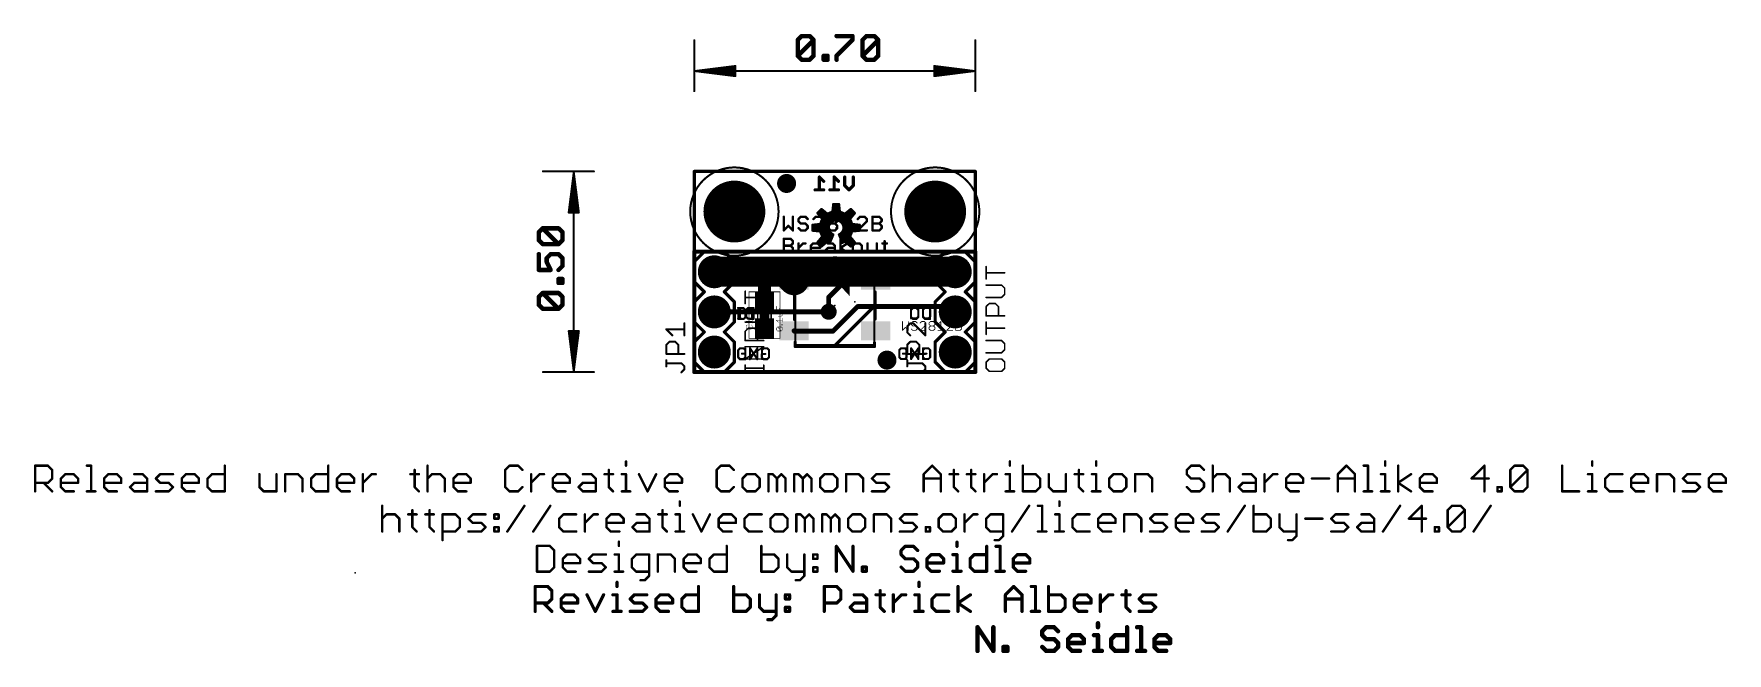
# Model space of a CAD drawing. Extents: x -42 to 65, y -18 to 21.
import ezdxf

# ---------------------------------------------------------------- set-up
doc = ezdxf.new("R2010")
doc.units = 0
for name, color, linetype in [('1', 12, 'CONTINUOUS'), ('16', 132, 'CONTINUOUS'), ('17', 110, 'CONTINUOUS'), ('18', 110, 'CONTINUOUS'), ('20', 53, 'CONTINUOUS'), ('21', 53, 'CONTINUOUS'), ('22', 53, 'CONTINUOUS'), ('23', 53, 'CONTINUOUS'), ('24', 53, 'CONTINUOUS'), ('25', 253, 'CONTINUOUS'), ('27', 253, 'CONTINUOUS'), ('29', 253, 'CONTINUOUS'), ('30', 253, 'CONTINUOUS'), ('31', 253, 'CONTINUOUS'), ('35', 253, 'CONTINUOUS'), ('39', 12, 'CONTINUOUS'), ('41', 12, 'CONTINUOUS'), ('42', 132, 'CONTINUOUS'), ('44', 253, 'CONTINUOUS'), ('47', 253, 'CONTINUOUS'), ('48', 253, 'CONTINUOUS'), ('51', 53, 'CONTINUOUS')]:
    doc.layers.add(name, color=color, linetype=linetype)

# ---------------------------------------------------------------- blocks, each defined once
blk = doc.blocks.new('RECT')
blk.add_solid([(-0.5, -0.5), (0.5, -0.5), (-0.5, 0.5), (0.5, 0.5)])
blk = doc.blocks.new('PIE')
at = {"const_width": 0.5}
blk.add_lwpolyline([(0, -0.25, 1), (0, 0.25, 1), (0, -0.25)], format="xyb", dxfattribs=at)
blk = doc.blocks.new('ROUNDP')
at = {"const_width": 0.5}
blk.add_lwpolyline([(0, -0.25, 1), (0, 0.25, 1), (0, -0.25)], format="xyb", dxfattribs=at)
blk = doc.blocks.new('ROUNDV')
at = {"const_width": 0.5}
blk.add_lwpolyline([(0, -0.25, 1), (0, 0.25, 1), (0, -0.25)], format="xyb", dxfattribs=at)

msp = doc.modelspace()

# ---------------------------------------------------------------- linework, layer by layer
at = {"layer": '1'}
for points, const_width in [([(0, 7.62), (0, 0)], 0.254), ([(17.78, 7.62), (0, 7.62)], 0.254), ([(17.78, 0), (17.78, 7.62)], 0.254), ([(1.27, 6.35), (5.08, 6.35)], 1.905), ([(5.08, 6.35), (5.881, 6.35)], 1.905), ([(4.699, 5.969), (5.08, 6.35)], 0.8128), ([(5.881, 6.35), (5.881, 6.223)], 1.905), ([(5.881, 6.223), (6.0588, 6.223)], 1.905), ([(6.0588, 6.223), (6.0588, 6.0706)], 1.905), ([(6.0588, 6.0706), (6.313, 5.8164)], 1.905), ([(4.445, 5.715), (4.699, 5.969)], 0.8128), ([(4.445, 4.4568), (4.445, 5.715)], 0.8128), ([(4.572, 5.969), (4.699, 5.969)], 0.8128), ([(8.5014, 4.7295), (9.558, 5.7861)], 0.3048), ([(9.558, 5.7861), (11.4367, 5.7861)], 0.3048), ([(11.4367, 5.7861), (11.467, 5.8164)], 0.3048), ([(8.5014, 3.8202), (8.5014, 4.7295)], 0.3048), ([(8.7784, 2.591), (10.3378, 4.1504)], 0.3048), ([(10.3378, 4.1504), (16.1696, 4.1504)], 0.3048), ([(16.1696, 4.1504), (16.51, 3.81)], 0.3048), ([(6.3384, 2.591), (6.313, 2.6164)], 0.3048), ([(8.7784, 2.591), (6.3384, 2.591)], 0.3048), ([(0, 0), (17.78, 0)], 0.254)]:
    msp.add_lwpolyline(points, dxfattribs=dict(at, const_width=const_width))
for points, const_width in [([(0.0635, 7.62, 1), (-0.0635, 7.62)], 0.127), ([(0, 7.6835, 1), (0, 7.5565)], 0.127), ([(17.8435, 7.62, 1), (17.7165, 7.62)], 0.127), ([(17.78, 7.5565, 1), (17.78, 7.6835)], 0.127), ([(1.27, 6.8263, 1), (1.27, 5.8738)], 0.9525), ([(5.08, 6.8263, 1), (5.08, 5.8738)], 0.9525), ([(5.08, 5.8738, 1), (5.08, 6.8263)], 0.9525), ([(5.2237, 6.2063, 1), (4.9363, 6.4937)], 0.4064), ([(6.3573, 6.35, 1), (5.4047, 6.35)], 0.9525), ([(5.881, 6.6993, 1), (5.881, 5.7467)], 0.9525), ([(5.4047, 6.223, 1), (6.3573, 6.223)], 0.9525), ([(6.3956, 6.4074, 1), (5.722, 5.7338)], 0.9525), ([(6.5351, 6.223, 1), (5.5826, 6.223)], 0.9525), ([(5.5826, 6.0706, 1), (6.5351, 6.0706)], 0.9525), ([(5.881, 5.8738, 1), (5.881, 6.8263)], 0.9525), ([(5.9762, 5.4796, 1), (6.6498, 6.1532)], 0.9525), ([(6.0588, 5.7467, 1), (6.0588, 6.6993)], 0.9525), ([(4.6482, 5.715, 1), (4.2418, 5.715)], 0.4064), ([(4.3013, 5.8587, 1), (4.5887, 5.5713)], 0.4064), ([(4.572, 6.1722, 1), (4.572, 5.7658)], 0.4064), ([(4.5553, 6.1127, 1), (4.8427, 5.8253)], 0.4064), ([(4.8427, 5.8253, 1), (4.5553, 6.1127)], 0.4064), ([(4.699, 5.7658, 1), (4.699, 6.1722)], 0.4064), ([(9.558, 5.8623, 1), (9.558, 5.7099)], 0.1524), ([(9.6119, 5.7322, 1), (9.5041, 5.84)], 0.1524), ([(11.3828, 5.84, 1), (11.4906, 5.7322)], 0.1524), ([(11.5209, 5.7625, 1), (11.4131, 5.8703)], 0.1524), ([(11.4367, 5.7099, 1), (11.4367, 5.8623)], 0.1524), ([(4.2418, 4.4568, 1), (4.6482, 4.4568)], 0.4064), ([(8.5776, 4.7295, 1), (8.4252, 4.7295)], 0.1524), ([(8.4475, 4.7834, 1), (8.5553, 4.6756)], 0.1524), ([(10.3378, 4.2266, 1), (10.3378, 4.0742)], 0.1524), ([(10.3917, 4.0965, 1), (10.2839, 4.2042)], 0.1524), ([(16.2235, 4.2042, 1), (16.1158, 4.0965)], 0.1524), ([(16.1696, 4.0742, 1), (16.1696, 4.2266)], 0.1524), ([(8.4252, 3.8202, 1), (8.5776, 3.8202)], 0.1524), ([(16.4561, 3.7561, 1), (16.5639, 3.8639)], 0.1524), ([(6.3669, 2.6703, 1), (6.2591, 2.5625)], 0.1524), ([(6.3384, 2.6672, 1), (6.3384, 2.5148)], 0.1524), ([(6.2845, 2.5371, 1), (6.3923, 2.6449)], 0.1524), ([(8.7246, 2.6449, 1), (8.8323, 2.5371)], 0.1524), ([(8.7784, 2.5148, 1), (8.7784, 2.6672)], 0.1524), ([(0, 0.0635, 1), (0, -0.0635)], 0.127), ([(-0.0635, 0, 1), (0.0635, 0)], 0.127), ([(17.7165, 0, 1), (17.8435, 0)], 0.127), ([(17.78, -0.0635, 1), (17.78, 0.0635)], 0.127)]:
    msp.add_lwpolyline(points, format="xyb", dxfattribs=dict(at, const_width=const_width))
at = {"layer": '16'}
for points, const_width in [([(8.1874, 12.0739), (7.9162, 12.3451)], 0.2032), ([(7.9162, 12.3451), (7.9162, 11.5316)], 0.2032), ([(9.1229, 12.0739), (8.8517, 12.3451)], 0.2032), ([(8.8517, 12.3451), (8.8517, 11.5316)], 0.2032), ([(9.5161, 11.8028), (9.5161, 12.3451)], 0.2032), ([(9.7872, 11.5316), (9.5161, 11.8028)], 0.2032), ([(10.0584, 11.8028), (9.7872, 11.5316)], 0.2032), ([(10.0584, 12.3451), (10.0584, 11.8028)], 0.2032), ([(8.1874, 11.5316), (7.645, 11.5316)], 0.2032), ([(9.1229, 11.5316), (8.5806, 11.5316)], 0.2032), ([(0, 7.62), (0, 0)], 0.254), ([(17.78, 7.62), (0, 7.62)], 0.254), ([(17.78, 0), (17.78, 7.62)], 0.254), ([(16.51, 6.35), (1.27, 6.35)], 1.905), ([(1.27, 3.81), (1.2802, 3.8202)], 0.3048), ([(1.2802, 3.8202), (8.5014, 3.8202)], 0.3048), ([(0, 0), (17.78, 0)], 0.254)]:
    msp.add_lwpolyline(points, dxfattribs=dict(at, const_width=const_width))
for points, const_width in [([(7.9521, 12.381, 1), (7.8803, 12.3092)], 0.1016), ([(7.967, 12.3451, 1), (7.8654, 12.3451)], 0.1016), ([(8.1514, 12.038, 1), (8.2233, 12.1098)], 0.1016), ([(8.8876, 12.381, 1), (8.8158, 12.3092)], 0.1016), ([(8.9025, 12.3451, 1), (8.8009, 12.3451)], 0.1016), ([(9.087, 12.038, 1), (9.1588, 12.1098)], 0.1016), ([(9.5669, 12.3451, 1), (9.4653, 12.3451)], 0.1016), ([(9.552, 11.8387, 1), (9.4802, 11.7668)], 0.1016), ([(9.4653, 11.8028, 1), (9.5669, 11.8028)], 0.1016), ([(10.1092, 12.3451, 1), (10.0076, 12.3451)], 0.1016), ([(10.0076, 11.8028, 1), (10.1092, 11.8028)], 0.1016), ([(10.0943, 11.7668, 1), (10.0225, 11.8387)], 0.1016), ([(7.645, 11.5824, 1), (7.645, 11.4808)], 0.1016), ([(7.8654, 11.5316, 1), (7.967, 11.5316)], 0.1016), ([(8.1874, 11.4808, 1), (8.1874, 11.5824)], 0.1016), ([(8.5806, 11.5824, 1), (8.5806, 11.4808)], 0.1016), ([(8.8009, 11.5316, 1), (8.9025, 11.5316)], 0.1016), ([(9.1229, 11.4808, 1), (9.1229, 11.5824)], 0.1016), ([(9.7513, 11.5675, 1), (9.8232, 11.4957)], 0.1016), ([(9.7513, 11.4957, 1), (9.8232, 11.5675)], 0.1016), ([(0.0635, 7.62, 1), (-0.0635, 7.62)], 0.127), ([(0, 7.6835, 1), (0, 7.5565)], 0.127), ([(17.8435, 7.62, 1), (17.7165, 7.62)], 0.127), ([(17.78, 7.5565, 1), (17.78, 7.6835)], 0.127), ([(1.27, 6.8263, 1), (1.27, 5.8738)], 0.9525), ([(16.51, 5.8738, 1), (16.51, 6.8263)], 0.9525), ([(1.2161, 3.8639, 1), (1.3239, 3.7561)], 0.1524), ([(1.2802, 3.8964, 1), (1.2802, 3.744)], 0.1524), ([(1.334, 3.7663, 1), (1.2263, 3.874)], 0.1524), ([(8.5014, 3.744, 1), (8.5014, 3.8964)], 0.1524), ([(0, 0.0635, 1), (0, -0.0635)], 0.127), ([(-0.0635, 0, 1), (0.0635, 0)], 0.127), ([(17.7165, 0, 1), (17.8435, 0)], 0.127), ([(17.78, -0.0635, 1), (17.78, 0.0635)], 0.127)]:
    msp.add_lwpolyline(points, format="xyb", dxfattribs=dict(at, const_width=const_width))
at = {"layer": '20', "const_width": 0.2032}
for points in [[(0, 0), (0, 12.7)], [(0, 12.7), (17.78, 12.7)], [(17.78, 12.7), (17.78, 0)], [(17.78, 0), (0, 0)]]:
    msp.add_lwpolyline(points, dxfattribs=at)
at = {"layer": '20', "const_width": 0.1016}
for points in [[(0.0508, 12.7, 1), (-0.0508, 12.7)], [(0, 12.7508, 1), (0, 12.6492)], [(17.8308, 12.7, 1), (17.7292, 12.7)], [(17.78, 12.6492, 1), (17.78, 12.7508)], [(0, 0.0508, 1), (0, -0.0508)], [(-0.0508, 0, 1), (0.0508, 0)], [(17.7292, 0, 1), (17.8308, 0)], [(17.78, -0.0508, 1), (17.78, 0.0508)]]:
    msp.add_lwpolyline(points, format="xyb", dxfattribs=at)
at = {"layer": '20'}
for centre in [(2.54, 10.16), (15.24, 10.16)]:
    msp.add_circle(centre, 1.651, dxfattribs=at)
at = {"layer": '21'}
for points, const_width in [([(5.6642, 9.8305), (5.6642, 8.9662)], 0.1524), ([(6.2404, 8.9662), (6.2404, 9.8305)], 0.1524), ([(6.7438, 9.8305), (6.5997, 9.6865)], 0.1524), ([(6.5997, 9.6865), (6.5997, 9.5424)], 0.1524), ([(7.0319, 9.8305), (6.7438, 9.8305)], 0.1524), ([(7.1759, 9.6865), (7.0319, 9.8305)], 0.1524), ([(7.6793, 9.8305), (7.5352, 9.6865)], 0.1524), ([(7.9674, 9.8305), (7.6793, 9.8305)], 0.1524), ([(8.1115, 9.6865), (7.9674, 9.8305)], 0.1524), ([(8.1115, 9.5424), (8.1115, 9.6865)], 0.1524), ([(8.4708, 9.6865), (8.6148, 9.8305)], 0.1524), ([(8.4708, 9.5424), (8.4708, 9.6865)], 0.1524), ([(8.6148, 9.8305), (8.9029, 9.8305)], 0.1524), ([(8.9029, 9.8305), (9.047, 9.6865)], 0.1524), ([(9.047, 9.6865), (9.047, 9.5424)], 0.1524), ([(9.4063, 9.5424), (9.6944, 9.8305)], 0.1524), ([(9.6944, 9.8305), (9.6944, 8.9662)], 0.1524), ([(10.4859, 9.8305), (10.3418, 9.6865)], 0.1524), ([(10.774, 9.8305), (10.4859, 9.8305)], 0.1524), ([(10.918, 9.6865), (10.774, 9.8305)], 0.1524), ([(10.918, 9.5424), (10.918, 9.6865)], 0.1524), ([(11.2773, 8.9662), (11.2773, 9.8305)], 0.1524), ([(11.2773, 9.8305), (11.7095, 9.8305)], 0.1524), ([(11.7095, 9.8305), (11.8535, 9.6865)], 0.1524), ([(11.8535, 9.6865), (11.8535, 9.5424)], 0.1524), ([(5.6642, 8.9662), (5.9523, 9.2543)], 0.1524), ([(5.9523, 9.2543), (6.2404, 8.9662)], 0.1524), ([(6.5997, 9.5424), (6.7438, 9.3984)], 0.1524), ([(6.7438, 8.9662), (6.5997, 9.1103)], 0.1524), ([(6.7438, 9.3984), (7.0319, 9.3984)], 0.1524), ([(7.0319, 8.9662), (6.7438, 8.9662)], 0.1524), ([(7.0319, 9.3984), (7.1759, 9.2543)], 0.1524), ([(7.1759, 9.1103), (7.0319, 8.9662)], 0.1524), ([(7.1759, 9.2543), (7.1759, 9.1103)], 0.1524), ([(7.5352, 8.9662), (8.1115, 9.5424)], 0.1524), ([(8.1115, 8.9662), (7.5352, 8.9662)], 0.1524), ([(8.6148, 9.3984), (8.4708, 9.5424)], 0.1524), ([(8.4708, 9.2543), (8.6148, 9.3984)], 0.1524), ([(8.4708, 9.1103), (8.4708, 9.2543)], 0.1524), ([(8.6148, 8.9662), (8.4708, 9.1103)], 0.1524), ([(8.6148, 9.3984), (8.9029, 9.3984)], 0.1524), ([(8.9029, 8.9662), (8.6148, 8.9662)], 0.1524), ([(9.047, 9.5424), (8.9029, 9.3984)], 0.1524), ([(8.9029, 9.3984), (9.047, 9.2543)], 0.1524), ([(9.047, 9.1103), (8.9029, 8.9662)], 0.1524), ([(9.047, 9.2543), (9.047, 9.1103)], 0.1524), ([(9.4063, 8.9662), (9.9825, 8.9662)], 0.1524), ([(10.3418, 8.9662), (10.918, 9.5424)], 0.1524), ([(10.918, 8.9662), (10.3418, 8.9662)], 0.1524), ([(11.2773, 9.3984), (11.7095, 9.3984)], 0.1524), ([(11.7095, 8.9662), (11.2773, 8.9662)], 0.1524), ([(11.8535, 9.5424), (11.7095, 9.3984)], 0.1524), ([(11.7095, 9.3984), (11.8535, 9.2543)], 0.1524), ([(11.8535, 9.1103), (11.7095, 8.9662)], 0.1524), ([(11.8535, 9.2543), (11.8535, 9.1103)], 0.1524), ([(0, 6.985), (0.635, 7.62)], 0.2032), ([(0.635, 7.62), (1.905, 7.62)], 0.2032), ([(1.905, 7.62), (2.54, 6.985)], 0.2032), ([(5.6642, 7.5692), (5.6642, 8.4335)], 0.1524), ([(5.6642, 8.4335), (6.0964, 8.4335)], 0.1524), ([(5.6642, 8.0014), (6.0964, 8.0014)], 0.1524), ([(6.0964, 7.5692), (5.6642, 7.5692)], 0.1524), ([(6.0964, 8.4335), (6.2404, 8.2895)], 0.1524), ([(6.2404, 8.1454), (6.0964, 8.0014)], 0.1524), ([(6.0964, 8.0014), (6.2404, 7.8573)], 0.1524), ([(6.2404, 7.7133), (6.0964, 7.5692)], 0.1524), ([(6.2404, 8.2895), (6.2404, 8.1454)], 0.1524), ([(6.2404, 7.8573), (6.2404, 7.7133)], 0.1524), ([(6.5997, 7.5692), (6.5997, 8.1454)], 0.1524), ([(6.5997, 7.8573), (6.8878, 8.1454)], 0.1524), ([(6.8878, 8.1454), (7.0319, 8.1454)], 0.1524), ([(7.3793, 8.0014), (7.5234, 8.1454)], 0.1524), ([(7.3793, 7.7133), (7.3793, 8.0014)], 0.1524), ([(7.9555, 7.8573), (7.3793, 7.8573)], 0.1524), ([(7.5234, 7.5692), (7.3793, 7.7133)], 0.1524), ([(7.5234, 8.1454), (7.8115, 8.1454)], 0.1524), ([(7.8115, 7.5692), (7.5234, 7.5692)], 0.1524), ([(7.8115, 8.1454), (7.9555, 8.0014)], 0.1524), ([(7.9555, 8.0014), (7.9555, 7.8573)], 0.1524), ([(8.3148, 7.7133), (8.4589, 7.8573)], 0.1524), ([(8.4589, 7.5692), (8.3148, 7.7133)], 0.1524), ([(8.4589, 8.1454), (8.747, 8.1454)], 0.1524), ([(8.4589, 7.8573), (8.8911, 7.8573)], 0.1524), ([(8.8911, 7.5692), (8.4589, 7.5692)], 0.1524), ([(8.747, 8.1454), (8.8911, 8.0014)], 0.1524), ([(8.8911, 8.0014), (8.8911, 7.5692)], 0.1524), ([(9.2504, 7.5692), (9.2504, 8.4335)], 0.1524), ([(9.2504, 7.8573), (9.6825, 8.1454)], 0.1524), ([(9.6825, 7.5692), (9.2504, 7.8573)], 0.1524), ([(10.174, 8.1454), (10.03, 8.0014)], 0.1524), ([(10.03, 8.0014), (10.03, 7.7133)], 0.1524), ([(10.03, 7.7133), (10.174, 7.5692)], 0.1524), ([(10.4621, 8.1454), (10.174, 8.1454)], 0.1524), ([(10.174, 7.5692), (10.4621, 7.5692)], 0.1524), ([(10.6062, 8.0014), (10.4621, 8.1454)], 0.1524), ([(10.4621, 7.5692), (10.6062, 7.7133)], 0.1524), ([(10.6062, 7.7133), (10.6062, 8.0014)], 0.1524), ([(10.9655, 8.1454), (10.9655, 7.7133)], 0.1524), ([(10.9655, 7.7133), (11.1095, 7.5692)], 0.1524), ([(11.1095, 7.5692), (11.5417, 7.5692)], 0.1524), ([(11.5417, 7.5692), (11.5417, 8.1454)], 0.1524), ([(11.901, 8.1454), (12.1891, 8.1454)], 0.1524), ([(12.045, 8.2895), (12.045, 7.7133)], 0.1524), ([(12.045, 7.7133), (12.1891, 7.5692)], 0.1524), ([(15.24, 6.985), (15.875, 7.62)], 0.2032), ([(15.875, 7.62), (17.145, 7.62)], 0.2032), ([(17.145, 7.62), (17.78, 6.985)], 0.2032), ([(0, 5.715), (0, 6.985)], 0.2032), ([(2.54, 6.985), (2.54, 5.715)], 0.2032), ([(3.2389, 6.5919), (2.7813, 6.5919)], 0.127), ([(2.7813, 6.5919), (2.7813, 6.2487)], 0.127), ([(2.7813, 6.2487), (3.0101, 6.3631)], 0.127), ([(3.0101, 6.3631), (3.1245, 6.3631)], 0.127), ([(3.1245, 6.3631), (3.2389, 6.2487)], 0.127), ([(3.5297, 6.5919), (3.5297, 6.1343)], 0.127), ([(3.9873, 6.1343), (3.9873, 6.5919)], 0.127), ([(6.4008, 6.5786), (6.4008, 6.8326)], 0.2032), ([(6.4008, 6.8326), (6.4516, 6.8326)], 0.2032), ([(6.4516, 6.8326), (6.4516, 6.8275)], 0.2032), ([(6.4516, 6.8275), (11.4021, 6.8275)], 0.2032), ([(11.4021, 6.8275), (11.4021, 6.5964)], 0.2032), ([(14.1736, 6.6224), (13.716, 6.6224)], 0.127), ([(13.716, 6.6224), (13.716, 6.2792)], 0.127), ([(13.716, 6.2792), (13.9448, 6.3936)], 0.127), ([(13.9448, 6.3936), (14.0592, 6.3936)], 0.127), ([(14.0592, 6.3936), (14.1736, 6.2792)], 0.127), ([(14.4644, 6.6224), (14.4644, 6.1648)], 0.127), ([(14.922, 6.1648), (14.922, 6.6224)], 0.127), ([(15.24, 5.715), (15.24, 6.985)], 0.2032), ([(17.78, 6.985), (17.78, 5.715)], 0.2032), ([(0.635, 5.08), (0, 5.715)], 0.2032), ([(2.54, 5.715), (1.905, 5.08)], 0.2032), ([(2.8957, 5.9055), (2.7813, 6.0199)], 0.127), ([(3.1245, 5.9055), (2.8957, 5.9055)], 0.127), ([(3.2389, 6.0199), (3.1245, 5.9055)], 0.127), ([(3.2389, 6.2487), (3.2389, 6.0199)], 0.127), ([(3.5297, 6.1343), (3.7585, 5.9055)], 0.127), ([(3.7585, 5.9055), (3.9873, 6.1343)], 0.127), ([(13.8304, 5.936), (13.716, 6.0504)], 0.127), ([(14.0592, 5.936), (13.8304, 5.936)], 0.127), ([(14.1736, 6.0504), (14.0592, 5.936)], 0.127), ([(14.1736, 6.2792), (14.1736, 6.0504)], 0.127), ([(14.4644, 6.1648), (14.6932, 5.936)], 0.127), ([(14.6932, 5.936), (14.922, 6.1648)], 0.127), ([(15.875, 5.08), (15.24, 5.715)], 0.2032), ([(17.78, 5.715), (17.145, 5.08)], 0.2032), ([(0, 4.445), (0.635, 5.08)], 0.2032), ([(0, 3.175), (0, 4.445)], 0.2032), ([(1.905, 5.08), (2.54, 4.445)], 0.2032), ([(2.54, 4.445), (2.54, 3.175)], 0.2032), ([(6.35, 3.3274), (6.35, 5.0292)], 0.2032), ([(11.43, 4.2164), (8.89, 1.6764)], 0.2032), ([(11.43, 5.08), (11.43, 4.2164)], 0.2032), ([(11.43, 4.2164), (11.43, 3.3528)], 0.2032), ([(15.24, 4.445), (15.875, 5.08)], 0.2032), ([(15.24, 3.175), (15.24, 4.445)], 0.2032), ([(17.145, 5.08), (17.78, 4.445)], 0.2032), ([(17.78, 4.445), (17.78, 3.175)], 0.2032), ([(0.635, 2.54), (0, 3.175)], 0.2032), ([(2.54, 3.175), (1.905, 2.54)], 0.2032), ([(2.7813, 4.0519), (2.7813, 3.3655)], 0.127), ([(3.1245, 4.0519), (2.7813, 4.0519)], 0.127), ([(2.7813, 3.3655), (3.1245, 3.3655)], 0.127), ([(3.2389, 3.9375), (3.1245, 4.0519)], 0.127), ([(3.1245, 3.3655), (3.2389, 3.4799)], 0.127), ([(3.2389, 3.4799), (3.2389, 3.9375)], 0.127), ([(3.5297, 4.0519), (3.7585, 4.0519)], 0.127), ([(3.5297, 3.3655), (3.7585, 3.3655)], 0.127), ([(3.6441, 3.3655), (3.6441, 4.0519)], 0.127), ([(4.4145, 3.6068), (4.4755, 3.6068)], 0.5588), ([(13.7185, 4.0824), (13.7185, 3.396)], 0.127), ([(14.0617, 4.0824), (13.7185, 4.0824)], 0.127), ([(13.7185, 3.396), (14.0617, 3.396)], 0.127), ([(14.1761, 3.968), (14.0617, 4.0824)], 0.127), ([(14.0617, 3.396), (14.1761, 3.5104)], 0.127), ([(14.1761, 3.5104), (14.1761, 3.968)], 0.127), ([(14.5814, 4.0824), (14.467, 3.968)], 0.127), ([(14.467, 3.968), (14.467, 3.5104)], 0.127), ([(14.467, 3.5104), (14.5814, 3.396)], 0.127), ([(14.8101, 4.0824), (14.5814, 4.0824)], 0.127), ([(14.5814, 3.396), (14.8101, 3.396)], 0.127), ([(14.9245, 3.968), (14.8101, 4.0824)], 0.127), ([(14.8101, 3.396), (14.9245, 3.5104)], 0.127), ([(14.9245, 3.5104), (14.9245, 3.968)], 0.127), ([(15.875, 2.54), (15.24, 3.175)], 0.2032), ([(17.78, 3.175), (17.145, 2.54)], 0.2032), ([(0, 1.905), (0.635, 2.54)], 0.2032), ([(1.905, 2.54), (2.54, 1.905)], 0.2032), ([(15.24, 1.905), (15.875, 2.54)], 0.2032), ([(17.145, 2.54), (17.78, 1.905)], 0.2032), ([(0, 0.635), (0, 1.905)], 0.2032), ([(2.54, 1.905), (2.54, 0.635)], 0.2032), ([(2.8957, 1.5119), (2.7813, 1.3975)], 0.127), ([(2.7813, 1.3975), (2.7813, 0.9399)], 0.127), ([(3.1245, 1.5119), (2.8957, 1.5119)], 0.127), ([(3.2389, 1.1687), (3.0101, 1.1687)], 0.127), ([(3.2389, 1.3975), (3.1245, 1.5119)], 0.127), ([(3.2389, 0.9399), (3.2389, 1.1687)], 0.127), ([(3.5297, 0.8255), (3.5297, 1.5119)], 0.127), ([(3.5297, 1.5119), (3.9873, 0.8255)], 0.127), ([(3.9873, 0.8255), (3.9873, 1.5119)], 0.127), ([(4.2781, 1.5119), (4.2781, 0.8255)], 0.127), ([(4.6213, 1.5119), (4.2781, 1.5119)], 0.127), ([(4.7357, 1.3975), (4.6213, 1.5119)], 0.127), ([(4.7357, 0.9399), (4.7357, 1.3975)], 0.127), ([(6.3805, 1.8974), (6.3805, 1.6256)], 0.2032), ([(6.3805, 1.6256), (6.4313, 1.6256)], 0.2032), ([(6.4313, 1.6256), (6.4313, 1.6231)], 0.2032), ([(6.4313, 1.6231), (11.3995, 1.6231)], 0.2032), ([(11.3995, 1.6231), (11.3995, 1.8491)], 0.2032), ([(13.0913, 1.5119), (12.9769, 1.3975)], 0.127), ([(12.9769, 1.3975), (12.9769, 0.9399)], 0.127), ([(13.3201, 1.5119), (13.0913, 1.5119)], 0.127), ([(13.4345, 1.1687), (13.2057, 1.1687)], 0.127), ([(13.4345, 1.3975), (13.3201, 1.5119)], 0.127), ([(13.4345, 0.9399), (13.4345, 1.1687)], 0.127), ([(13.7253, 0.8255), (13.7253, 1.5119)], 0.127), ([(13.7253, 1.5119), (14.1829, 0.8255)], 0.127), ([(14.1829, 0.8255), (14.1829, 1.5119)], 0.127), ([(14.4737, 1.5119), (14.4737, 0.8255)], 0.127), ([(14.8169, 1.5119), (14.4737, 1.5119)], 0.127), ([(14.9313, 1.3975), (14.8169, 1.5119)], 0.127), ([(14.9313, 0.9399), (14.9313, 1.3975)], 0.127), ([(15.24, 0.635), (15.24, 1.905)], 0.2032), ([(17.78, 1.905), (17.78, 0.635)], 0.2032), ([(0, 0.635), (0.635, 0)], 0.2032), ([(0.635, 0), (1.905, 0)], 0.2032), ([(1.905, 0), (2.54, 0.635)], 0.2032), ([(2.7813, 0.9399), (2.8957, 0.8255)], 0.127), ([(2.8957, 0.8255), (3.1245, 0.8255)], 0.127), ([(3.1245, 0.8255), (3.2389, 0.9399)], 0.127), ([(4.2781, 0.8255), (4.6213, 0.8255)], 0.127), ([(4.6213, 0.8255), (4.7357, 0.9399)], 0.127), ([(12.9769, 0.9399), (13.0913, 0.8255)], 0.127), ([(13.0913, 0.8255), (13.3201, 0.8255)], 0.127), ([(13.3201, 0.8255), (13.4345, 0.9399)], 0.127), ([(14.4737, 0.8255), (14.8169, 0.8255)], 0.127), ([(14.8169, 0.8255), (14.9313, 0.9399)], 0.127), ([(15.24, 0.635), (15.875, 0)], 0.2032), ([(15.875, 0), (17.145, 0)], 0.2032), ([(17.145, 0), (17.78, 0.635)], 0.2032)]:
    msp.add_lwpolyline(points, dxfattribs=dict(at, const_width=const_width))
for points, const_width in [([(5.7023, 9.8305, 1), (5.6261, 9.8305)], 0.0762), ([(6.2785, 9.8305, 1), (6.2023, 9.8305)], 0.0762), ([(6.6378, 9.6865, 1), (6.5616, 9.6865)], 0.0762), ([(6.5728, 9.7134, 1), (6.6267, 9.6595)], 0.0762), ([(6.7438, 9.8686, 1), (6.7438, 9.7924)], 0.0762), ([(6.7707, 9.8036, 1), (6.7168, 9.8575)], 0.0762), ([(7.0588, 9.8575, 1), (7.0049, 9.8036)], 0.0762), ([(7.0319, 9.7924, 1), (7.0319, 9.8686)], 0.0762), ([(7.149, 9.6595, 1), (7.2029, 9.7134)], 0.0762), ([(7.5083, 9.7134, 1), (7.5622, 9.6595)], 0.0762), ([(7.6793, 9.8686, 1), (7.6793, 9.7924)], 0.0762), ([(7.7062, 9.8036, 1), (7.6524, 9.8575)], 0.0762), ([(7.9943, 9.8575, 1), (7.9405, 9.8036)], 0.0762), ([(7.9674, 9.7924, 1), (7.9674, 9.8686)], 0.0762), ([(8.1496, 9.6865, 1), (8.0734, 9.6865)], 0.0762), ([(8.0845, 9.6595, 1), (8.1384, 9.7134)], 0.0762), ([(8.4438, 9.7134, 1), (8.4977, 9.6595)], 0.0762), ([(8.5089, 9.6865, 1), (8.4327, 9.6865)], 0.0762), ([(8.6148, 9.8686, 1), (8.6148, 9.7924)], 0.0762), ([(8.6418, 9.8036, 1), (8.5879, 9.8575)], 0.0762), ([(8.9299, 9.8575, 1), (8.876, 9.8036)], 0.0762), ([(8.9029, 9.7924, 1), (8.9029, 9.8686)], 0.0762), ([(9.0851, 9.6865, 1), (9.0089, 9.6865)], 0.0762), ([(9.02, 9.6595, 1), (9.0739, 9.7134)], 0.0762), ([(9.7325, 9.8305, 1), (9.6563, 9.8305)], 0.0762), ([(9.7213, 9.8036, 1), (9.6674, 9.8575)], 0.0762), ([(10.3149, 9.7134, 1), (10.3687, 9.6595)], 0.0762), ([(10.4859, 9.8686, 1), (10.4859, 9.7924)], 0.0762), ([(10.5128, 9.8036, 1), (10.4589, 9.8575)], 0.0762), ([(10.8009, 9.8575, 1), (10.747, 9.8036)], 0.0762), ([(10.774, 9.7924, 1), (10.774, 9.8686)], 0.0762), ([(10.9561, 9.6865, 1), (10.8799, 9.6865)], 0.0762), ([(10.8911, 9.6595, 1), (10.945, 9.7134)], 0.0762), ([(11.3154, 9.8305, 1), (11.2392, 9.8305)], 0.0762), ([(11.2773, 9.8686, 1), (11.2773, 9.7924)], 0.0762), ([(11.7364, 9.8575, 1), (11.6825, 9.8036)], 0.0762), ([(11.7095, 9.7924, 1), (11.7095, 9.8686)], 0.0762), ([(11.8916, 9.6865, 1), (11.8154, 9.6865)], 0.0762), ([(11.8266, 9.6595, 1), (11.8805, 9.7134)], 0.0762), ([(5.6261, 8.9662, 1), (5.7023, 8.9662)], 0.0762), ([(5.6373, 8.9931, 1), (5.6911, 8.9393)], 0.0762), ([(5.9793, 9.2813, 1), (5.9254, 9.2274)], 0.0762), ([(5.9793, 9.2274, 1), (5.9254, 9.2813)], 0.0762), ([(6.2023, 8.9662, 1), (6.2785, 8.9662)], 0.0762), ([(6.2135, 8.9393, 1), (6.2674, 8.9931)], 0.0762), ([(6.6267, 9.5694, 1), (6.5728, 9.5155)], 0.0762), ([(6.5616, 9.5424, 1), (6.6378, 9.5424)], 0.0762), ([(6.6267, 9.1372, 1), (6.5728, 9.0833)], 0.0762), ([(6.7438, 9.4365, 1), (6.7438, 9.3603)], 0.0762), ([(6.7438, 9.0043, 1), (6.7438, 8.9281)], 0.0762), ([(6.7168, 9.3714, 1), (6.7707, 9.4253)], 0.0762), ([(6.7168, 8.9393, 1), (6.7707, 8.9931)], 0.0762), ([(7.0588, 9.4253, 1), (7.0049, 9.3714)], 0.0762), ([(7.0049, 8.9931, 1), (7.0588, 8.9393)], 0.0762), ([(7.0319, 9.3603, 1), (7.0319, 9.4365)], 0.0762), ([(7.0319, 8.9281, 1), (7.0319, 9.0043)], 0.0762), ([(7.214, 9.2543, 1), (7.1378, 9.2543)], 0.0762), ([(7.1378, 9.1103, 1), (7.214, 9.1103)], 0.0762), ([(7.149, 9.2274, 1), (7.2029, 9.2813)], 0.0762), ([(7.2029, 9.0833, 1), (7.149, 9.1372)], 0.0762), ([(7.5352, 9.0043, 1), (7.5352, 8.9281)], 0.0762), ([(7.5083, 8.9931, 1), (7.5622, 8.9393)], 0.0762), ([(8.0734, 9.5424, 1), (8.1496, 9.5424)], 0.0762), ([(8.1384, 9.5155, 1), (8.0845, 9.5694)], 0.0762), ([(8.1115, 8.9281, 1), (8.1115, 9.0043)], 0.0762), ([(8.4977, 9.5694, 1), (8.4438, 9.5155)], 0.0762), ([(8.4438, 9.2813, 1), (8.4977, 9.2274)], 0.0762), ([(8.4977, 9.1372, 1), (8.4438, 9.0833)], 0.0762), ([(8.4327, 9.5424, 1), (8.5089, 9.5424)], 0.0762), ([(8.5089, 9.2543, 1), (8.4327, 9.2543)], 0.0762), ([(8.4327, 9.1103, 1), (8.5089, 9.1103)], 0.0762), ([(8.6148, 9.4365, 1), (8.6148, 9.3603)], 0.0762), ([(8.6148, 9.0043, 1), (8.6148, 8.9281)], 0.0762), ([(8.6418, 9.3714, 1), (8.5879, 9.4253)], 0.0762), ([(8.5879, 9.3714, 1), (8.6418, 9.4253)], 0.0762), ([(8.5879, 8.9393, 1), (8.6418, 8.9931)], 0.0762), ([(8.9299, 9.4253, 1), (8.876, 9.3714)], 0.0762), ([(8.876, 9.4253, 1), (8.9299, 9.3714)], 0.0762), ([(8.876, 8.9931, 1), (8.9299, 8.9393)], 0.0762), ([(8.9029, 9.3603, 1), (8.9029, 9.4365)], 0.0762), ([(8.9029, 8.9281, 1), (8.9029, 9.0043)], 0.0762), ([(9.0089, 9.5424, 1), (9.0851, 9.5424)], 0.0762), ([(9.0851, 9.2543, 1), (9.0089, 9.2543)], 0.0762), ([(9.0089, 9.1103, 1), (9.0851, 9.1103)], 0.0762), ([(9.0739, 9.5155, 1), (9.02, 9.5694)], 0.0762), ([(9.02, 9.2274, 1), (9.0739, 9.2813)], 0.0762), ([(9.0739, 9.0833, 1), (9.02, 9.1372)], 0.0762), ([(9.3793, 9.5694, 1), (9.4332, 9.5155)], 0.0762), ([(9.4063, 9.0043, 1), (9.4063, 8.9281)], 0.0762), ([(9.6563, 8.9662, 1), (9.7325, 8.9662)], 0.0762), ([(9.9825, 8.9281, 1), (9.9825, 9.0043)], 0.0762), ([(10.3418, 9.0043, 1), (10.3418, 8.9281)], 0.0762), ([(10.3149, 8.9931, 1), (10.3687, 8.9393)], 0.0762), ([(10.8799, 9.5424, 1), (10.9561, 9.5424)], 0.0762), ([(10.945, 9.5155, 1), (10.8911, 9.5694)], 0.0762), ([(10.918, 8.9281, 1), (10.918, 9.0043)], 0.0762), ([(11.2773, 9.4365, 1), (11.2773, 9.3603)], 0.0762), ([(11.2773, 9.0043, 1), (11.2773, 8.9281)], 0.0762), ([(11.2392, 8.9662, 1), (11.3154, 8.9662)], 0.0762), ([(11.7364, 9.4253, 1), (11.6825, 9.3714)], 0.0762), ([(11.6825, 9.4253, 1), (11.7364, 9.3714)], 0.0762), ([(11.6825, 8.9931, 1), (11.7364, 8.9393)], 0.0762), ([(11.7095, 9.3603, 1), (11.7095, 9.4365)], 0.0762), ([(11.7095, 8.9281, 1), (11.7095, 9.0043)], 0.0762), ([(11.8154, 9.5424, 1), (11.8916, 9.5424)], 0.0762), ([(11.8916, 9.2543, 1), (11.8154, 9.2543)], 0.0762), ([(11.8154, 9.1103, 1), (11.8916, 9.1103)], 0.0762), ([(11.8805, 9.5155, 1), (11.8266, 9.5694)], 0.0762), ([(11.8266, 9.2274, 1), (11.8805, 9.2813)], 0.0762), ([(11.8805, 9.0833, 1), (11.8266, 9.1372)], 0.0762), ([(0.635, 7.6708, 1), (0.635, 7.5692)], 0.1016), ([(0.6709, 7.5841, 1), (0.5991, 7.6559)], 0.1016), ([(1.9409, 7.6559, 1), (1.8691, 7.5841)], 0.1016), ([(1.905, 7.5692, 1), (1.905, 7.6708)], 0.1016), ([(5.7023, 8.4335, 1), (5.6261, 8.4335)], 0.0762), ([(5.6642, 8.4716, 1), (5.6642, 8.3954)], 0.0762), ([(5.6642, 8.0395, 1), (5.6642, 7.9633)], 0.0762), ([(5.6642, 7.6073, 1), (5.6642, 7.5311)], 0.0762), ([(5.6261, 7.5692, 1), (5.7023, 7.5692)], 0.0762), ([(6.1233, 8.4605, 1), (6.0694, 8.4066)], 0.0762), ([(6.1233, 8.0283, 1), (6.0694, 7.9744)], 0.0762), ([(6.0694, 8.0283, 1), (6.1233, 7.9744)], 0.0762), ([(6.0694, 7.5961, 1), (6.1233, 7.5423)], 0.0762), ([(6.0964, 8.3954, 1), (6.0964, 8.4716)], 0.0762), ([(6.0964, 7.9633, 1), (6.0964, 8.0395)], 0.0762), ([(6.0964, 7.5311, 1), (6.0964, 7.6073)], 0.0762), ([(6.2785, 8.2895, 1), (6.2023, 8.2895)], 0.0762), ([(6.2023, 8.1454, 1), (6.2785, 8.1454)], 0.0762), ([(6.2785, 7.8573, 1), (6.2023, 7.8573)], 0.0762), ([(6.2023, 7.7133, 1), (6.2785, 7.7133)], 0.0762), ([(6.2135, 8.2625, 1), (6.2674, 8.3164)], 0.0762), ([(6.2674, 8.1185, 1), (6.2135, 8.1724)], 0.0762), ([(6.2135, 7.8304, 1), (6.2674, 7.8843)], 0.0762), ([(6.2674, 7.6863, 1), (6.2135, 7.7402)], 0.0762), ([(6.6378, 8.1454, 1), (6.5616, 8.1454)], 0.0762), ([(6.5728, 7.8843, 1), (6.6267, 7.8304)], 0.0762), ([(6.5616, 7.5692, 1), (6.6378, 7.5692)], 0.0762), ([(6.8878, 8.1835, 1), (6.8878, 8.1073)], 0.0762), ([(6.9148, 8.1185, 1), (6.8609, 8.1724)], 0.0762), ([(7.0319, 8.1073, 1), (7.0319, 8.1835)], 0.0762), ([(7.4174, 8.0014, 1), (7.3412, 8.0014)], 0.0762), ([(7.3524, 8.0283, 1), (7.4063, 7.9744)], 0.0762), ([(7.3793, 7.8954, 1), (7.3793, 7.8192)], 0.0762), ([(7.4063, 7.7402, 1), (7.3524, 7.6863)], 0.0762), ([(7.3412, 7.7133, 1), (7.4174, 7.7133)], 0.0762), ([(7.5234, 8.1835, 1), (7.5234, 8.1073)], 0.0762), ([(7.5234, 7.6073, 1), (7.5234, 7.5311)], 0.0762), ([(7.5503, 8.1185, 1), (7.4964, 8.1724)], 0.0762), ([(7.4964, 7.5423, 1), (7.5503, 7.5961)], 0.0762), ([(7.8384, 8.1724, 1), (7.7845, 8.1185)], 0.0762), ([(7.8115, 8.1073, 1), (7.8115, 8.1835)], 0.0762), ([(7.8115, 7.5311, 1), (7.8115, 7.6073)], 0.0762), ([(7.9936, 8.0014, 1), (7.9174, 8.0014)], 0.0762), ([(7.9174, 7.8573, 1), (7.9936, 7.8573)], 0.0762), ([(7.9286, 7.9744, 1), (7.9825, 8.0283)], 0.0762), ([(7.9555, 7.8192, 1), (7.9555, 7.8954)], 0.0762), ([(8.3418, 7.7402, 1), (8.2879, 7.6863)], 0.0762), ([(8.2879, 7.7402, 1), (8.3418, 7.6863)], 0.0762), ([(8.4589, 8.1835, 1), (8.4589, 8.1073)], 0.0762), ([(8.4589, 7.8954, 1), (8.4589, 7.8192)], 0.0762), ([(8.4589, 7.6073, 1), (8.4589, 7.5311)], 0.0762), ([(8.4858, 7.8304, 1), (8.4319, 7.8843)], 0.0762), ([(8.4319, 7.5423, 1), (8.4858, 7.5961)], 0.0762), ([(8.7739, 8.1724, 1), (8.7201, 8.1185)], 0.0762), ([(8.747, 8.1073, 1), (8.747, 8.1835)], 0.0762), ([(8.9292, 8.0014, 1), (8.853, 8.0014)], 0.0762), ([(8.853, 7.5692, 1), (8.9292, 7.5692)], 0.0762), ([(8.8641, 7.9744, 1), (8.918, 8.0283)], 0.0762), ([(8.8911, 7.8192, 1), (8.8911, 7.8954)], 0.0762), ([(8.8911, 7.5311, 1), (8.8911, 7.6073)], 0.0762), ([(9.2715, 7.889, 1), (9.2292, 7.8256)], 0.0762), ([(9.2292, 7.889, 1), (9.2715, 7.8256)], 0.0762), ([(9.2885, 8.4335, 1), (9.2123, 8.4335)], 0.0762), ([(9.2123, 7.5692, 1), (9.2885, 7.5692)], 0.0762), ([(9.7037, 8.1137, 1), (9.6614, 8.1771)], 0.0762), ([(9.6614, 7.5375, 1), (9.7037, 7.6009)], 0.0762), ([(10.003, 8.0283, 1), (10.0569, 7.9744)], 0.0762), ([(10.0569, 7.7402, 1), (10.003, 7.6863)], 0.0762), ([(10.0681, 8.0014, 1), (9.9919, 8.0014)], 0.0762), ([(9.9919, 7.7133, 1), (10.0681, 7.7133)], 0.0762), ([(10.174, 8.1835, 1), (10.174, 8.1073)], 0.0762), ([(10.174, 7.6073, 1), (10.174, 7.5311)], 0.0762), ([(10.2009, 8.1185, 1), (10.1471, 8.1724)], 0.0762), ([(10.1471, 7.5423, 1), (10.2009, 7.5961)], 0.0762), ([(10.4891, 8.1724, 1), (10.4352, 8.1185)], 0.0762), ([(10.4352, 7.5961, 1), (10.4891, 7.5423)], 0.0762), ([(10.4621, 8.1073, 1), (10.4621, 8.1835)], 0.0762), ([(10.4621, 7.5311, 1), (10.4621, 7.6073)], 0.0762), ([(10.6443, 8.0014, 1), (10.5681, 8.0014)], 0.0762), ([(10.5681, 7.7133, 1), (10.6443, 7.7133)], 0.0762), ([(10.5792, 7.9744, 1), (10.6331, 8.0283)], 0.0762), ([(10.6331, 7.6863, 1), (10.5792, 7.7402)], 0.0762), ([(10.9924, 7.7402, 1), (10.9385, 7.6863)], 0.0762), ([(11.0036, 8.1454, 1), (10.9274, 8.1454)], 0.0762), ([(10.9274, 7.7133, 1), (11.0036, 7.7133)], 0.0762), ([(11.1095, 7.6073, 1), (11.1095, 7.5311)], 0.0762), ([(11.0826, 7.5423, 1), (11.1365, 7.5961)], 0.0762), ([(11.5798, 8.1454, 1), (11.5036, 8.1454)], 0.0762), ([(11.5036, 7.5692, 1), (11.5798, 7.5692)], 0.0762), ([(11.5417, 7.5311, 1), (11.5417, 7.6073)], 0.0762), ([(11.901, 8.1835, 1), (11.901, 8.1073)], 0.0762), ([(12.0831, 8.2895, 1), (12.0069, 8.2895)], 0.0762), ([(12.072, 7.7402, 1), (12.0181, 7.6863)], 0.0762), ([(12.0069, 7.7133, 1), (12.0831, 7.7133)], 0.0762), ([(12.1622, 7.5423, 1), (12.216, 7.5961)], 0.0762), ([(12.1891, 8.1073, 1), (12.1891, 8.1835)], 0.0762), ([(15.875, 7.6708, 1), (15.875, 7.5692)], 0.1016), ([(15.9109, 7.5841, 1), (15.8391, 7.6559)], 0.1016), ([(17.1809, 7.6559, 1), (17.1091, 7.5841)], 0.1016), ([(17.145, 7.5692, 1), (17.145, 7.6708)], 0.1016), ([(0.0508, 6.985, 1), (-0.0508, 6.985)], 0.1016), ([(-0.0359, 7.0209, 1), (0.0359, 6.9491)], 0.1016), ([(2.5908, 6.985, 1), (2.4892, 6.985)], 0.1016), ([(2.5041, 6.9491, 1), (2.5759, 7.0209)], 0.1016), ([(2.8131, 6.5919, 1), (2.7496, 6.5919)], 0.0635), ([(2.7813, 6.6236, 1), (2.7813, 6.5601)], 0.0635), ([(3.0101, 6.3948, 1), (3.0101, 6.3313)], 0.0635), ([(3.0243, 6.3347, 1), (2.9959, 6.3915)], 0.0635), ([(3.1469, 6.3855, 1), (3.102, 6.3406)], 0.0635), ([(3.1245, 6.3313, 1), (3.1245, 6.3948)], 0.0635), ([(3.2389, 6.5601, 1), (3.2389, 6.6236)], 0.0635), ([(3.5615, 6.5919, 1), (3.498, 6.5919)], 0.0635), ([(4.0191, 6.5919, 1), (3.9556, 6.5919)], 0.0635), ([(6.4516, 6.8326, 1), (6.35, 6.8326)], 0.1016), ([(6.4008, 6.8834, 1), (6.4008, 6.7818)], 0.1016), ([(6.35, 6.5786, 1), (6.4516, 6.5786)], 0.1016), ([(6.5024, 6.8326, 1), (6.4008, 6.8326)], 0.1016), ([(6.4516, 6.8783, 1), (6.4516, 6.7767)], 0.1016), ([(6.4008, 6.8275, 1), (6.5024, 6.8275)], 0.1016), ([(6.4516, 6.7818, 1), (6.4516, 6.8834)], 0.1016), ([(11.4529, 6.8275, 1), (11.3513, 6.8275)], 0.1016), ([(11.3513, 6.5964, 1), (11.4529, 6.5964)], 0.1016), ([(11.4021, 6.7767, 1), (11.4021, 6.8783)], 0.1016), ([(13.7478, 6.6224, 1), (13.6843, 6.6224)], 0.0635), ([(13.716, 6.6541, 1), (13.716, 6.5906)], 0.0635), ([(13.9448, 6.4253, 1), (13.9448, 6.3618)], 0.0635), ([(13.959, 6.3652, 1), (13.9306, 6.422)], 0.0635), ([(14.0816, 6.416, 1), (14.0367, 6.3711)], 0.0635), ([(14.0592, 6.3618, 1), (14.0592, 6.4253)], 0.0635), ([(14.1736, 6.5906, 1), (14.1736, 6.6541)], 0.0635), ([(14.4962, 6.6224, 1), (14.4327, 6.6224)], 0.0635), ([(14.9538, 6.6224, 1), (14.8903, 6.6224)], 0.0635), ([(15.2908, 6.985, 1), (15.1892, 6.985)], 0.1016), ([(15.2041, 7.0209, 1), (15.2759, 6.9491)], 0.1016), ([(17.8308, 6.985, 1), (17.7292, 6.985)], 0.1016), ([(17.7441, 6.9491, 1), (17.8159, 7.0209)], 0.1016), ([(0.0359, 5.7509, 1), (-0.0359, 5.6791)], 0.1016), ([(-0.0508, 5.715, 1), (0.0508, 5.715)], 0.1016), ([(2.4892, 5.715, 1), (2.5908, 5.715)], 0.1016), ([(2.5759, 5.6791, 1), (2.5041, 5.7509)], 0.1016), ([(2.7671, 6.2771, 1), (2.7955, 6.2203)], 0.0635), ([(2.7496, 6.2487, 1), (2.8131, 6.2487)], 0.0635), ([(2.8038, 6.0423, 1), (2.7588, 5.9974)], 0.0635), ([(2.8957, 5.9372, 1), (2.8957, 5.8738)], 0.0635), ([(2.8732, 5.883, 1), (2.9181, 5.928)], 0.0635), ([(3.102, 5.928, 1), (3.1469, 5.883)], 0.0635), ([(3.1245, 5.8738, 1), (3.1245, 5.9372)], 0.0635), ([(3.2706, 6.2487, 1), (3.2071, 6.2487)], 0.0635), ([(3.2071, 6.0199, 1), (3.2706, 6.0199)], 0.0635), ([(3.2164, 6.2262, 1), (3.2613, 6.2711)], 0.0635), ([(3.2613, 5.9974, 1), (3.2164, 6.0423)], 0.0635), ([(3.5522, 6.1567, 1), (3.5073, 6.1118)], 0.0635), ([(3.498, 6.1343, 1), (3.5615, 6.1343)], 0.0635), ([(3.7361, 5.928, 1), (3.781, 5.883)], 0.0635), ([(3.7361, 5.883, 1), (3.781, 5.928)], 0.0635), ([(3.9556, 6.1343, 1), (4.0191, 6.1343)], 0.0635), ([(4.0098, 6.1118, 1), (3.9649, 6.1567)], 0.0635), ([(13.7018, 6.3076, 1), (13.7302, 6.2508)], 0.0635), ([(13.6843, 6.2792, 1), (13.7478, 6.2792)], 0.0635), ([(13.7385, 6.0728, 1), (13.6935, 6.0279)], 0.0635), ([(13.8304, 5.9677, 1), (13.8304, 5.9042)], 0.0635), ([(13.8079, 5.9135, 1), (13.8528, 5.9584)], 0.0635), ([(14.0367, 5.9584, 1), (14.0816, 5.9135)], 0.0635), ([(14.0592, 5.9042, 1), (14.0592, 5.9677)], 0.0635), ([(14.2053, 6.2792, 1), (14.1418, 6.2792)], 0.0635), ([(14.1418, 6.0504, 1), (14.2053, 6.0504)], 0.0635), ([(14.1511, 6.2567, 1), (14.196, 6.3016)], 0.0635), ([(14.196, 6.0279, 1), (14.1511, 6.0728)], 0.0635), ([(14.4327, 6.1648, 1), (14.4962, 6.1648)], 0.0635), ([(14.4869, 6.1872, 1), (14.442, 6.1423)], 0.0635), ([(14.6708, 5.9584, 1), (14.7157, 5.9135)], 0.0635), ([(14.6708, 5.9135, 1), (14.7157, 5.9584)], 0.0635), ([(14.8903, 6.1648, 1), (14.9538, 6.1648)], 0.0635), ([(14.9445, 6.1423, 1), (14.8996, 6.1872)], 0.0635), ([(15.2759, 5.7509, 1), (15.2041, 5.6791)], 0.1016), ([(15.1892, 5.715, 1), (15.2908, 5.715)], 0.1016), ([(17.7292, 5.715, 1), (17.8308, 5.715)], 0.1016), ([(17.8159, 5.6791, 1), (17.7441, 5.7509)], 0.1016), ([(0.0508, 4.445, 1), (-0.0508, 4.445)], 0.1016), ([(-0.0359, 4.4809, 1), (0.0359, 4.4091)], 0.1016), ([(0.6709, 5.0441, 1), (0.5991, 5.1159)], 0.1016), ([(0.5991, 5.0441, 1), (0.6709, 5.1159)], 0.1016), ([(1.9409, 5.1159, 1), (1.8691, 5.0441)], 0.1016), ([(1.8691, 5.1159, 1), (1.9409, 5.0441)], 0.1016), ([(2.5908, 4.445, 1), (2.4892, 4.445)], 0.1016), ([(2.5041, 4.4091, 1), (2.5759, 4.4809)], 0.1016), ([(6.4008, 5.0292, 1), (6.2992, 5.0292)], 0.1016), ([(11.4808, 5.08, 1), (11.3792, 5.08)], 0.1016), ([(11.4808, 4.2164, 1), (11.3792, 4.2164)], 0.1016), ([(11.4659, 4.1805, 1), (11.3941, 4.2523)], 0.1016), ([(15.2908, 4.445, 1), (15.1892, 4.445)], 0.1016), ([(15.2041, 4.4809, 1), (15.2759, 4.4091)], 0.1016), ([(15.9109, 5.0441, 1), (15.8391, 5.1159)], 0.1016), ([(15.8391, 5.0441, 1), (15.9109, 5.1159)], 0.1016), ([(17.1809, 5.1159, 1), (17.1091, 5.0441)], 0.1016), ([(17.1091, 5.1159, 1), (17.1809, 5.0441)], 0.1016), ([(17.8308, 4.445, 1), (17.7292, 4.445)], 0.1016), ([(17.7441, 4.4091, 1), (17.8159, 4.4809)], 0.1016), ([(0.0359, 3.2109, 1), (-0.0359, 3.1391)], 0.1016), ([(-0.0508, 3.175, 1), (0.0508, 3.175)], 0.1016), ([(2.4892, 3.175, 1), (2.5908, 3.175)], 0.1016), ([(2.5759, 3.1391, 1), (2.5041, 3.2109)], 0.1016), ([(2.8131, 4.0519, 1), (2.7496, 4.0519)], 0.0635), ([(2.7813, 4.0836, 1), (2.7813, 4.0201)], 0.0635), ([(2.7813, 3.3973, 1), (2.7813, 3.3338)], 0.0635), ([(2.7496, 3.3655, 1), (2.8131, 3.3655)], 0.0635), ([(3.102, 3.388, 1), (3.1469, 3.343)], 0.0635), ([(3.1469, 4.0743, 1), (3.102, 4.0294)], 0.0635), ([(3.1245, 4.0201, 1), (3.1245, 4.0836)], 0.0635), ([(3.1245, 3.3338, 1), (3.1245, 3.3973)], 0.0635), ([(3.2706, 3.9375, 1), (3.2071, 3.9375)], 0.0635), ([(3.2071, 3.4799, 1), (3.2706, 3.4799)], 0.0635), ([(3.2164, 3.915, 1), (3.2613, 3.9599)], 0.0635), ([(3.2613, 3.4574, 1), (3.2164, 3.5023)], 0.0635), ([(3.5297, 4.0836, 1), (3.5297, 4.0201)], 0.0635), ([(3.5297, 3.3973, 1), (3.5297, 3.3338)], 0.0635), ([(3.6759, 4.0519, 1), (3.6124, 4.0519)], 0.0635), ([(3.6124, 3.3655, 1), (3.6759, 3.3655)], 0.0635), ([(3.7585, 4.0201, 1), (3.7585, 4.0836)], 0.0635), ([(3.7585, 3.3338, 1), (3.7585, 3.3973)], 0.0635), ([(4.4145, 3.7465, 1), (4.4145, 3.4671)], 0.2794), ([(4.4755, 3.4671, 1), (4.4755, 3.7465)], 0.2794), ([(6.2992, 3.3274, 1), (6.4008, 3.3274)], 0.1016), ([(11.3792, 4.2164, 1), (11.4808, 4.2164)], 0.1016), ([(11.3792, 3.3528, 1), (11.4808, 3.3528)], 0.1016), ([(13.7185, 4.1141, 1), (13.7185, 4.0506)], 0.0635), ([(13.7185, 3.4277, 1), (13.7185, 3.3642)], 0.0635), ([(13.7503, 4.0824, 1), (13.6868, 4.0824)], 0.0635), ([(13.6868, 3.396, 1), (13.7503, 3.396)], 0.0635), ([(14.0842, 4.1048, 1), (14.0393, 4.0599)], 0.0635), ([(14.0393, 3.4184, 1), (14.0842, 3.3735)], 0.0635), ([(14.0617, 4.0506, 1), (14.0617, 4.1141)], 0.0635), ([(14.0617, 3.3642, 1), (14.0617, 3.4277)], 0.0635), ([(14.2079, 3.968, 1), (14.1444, 3.968)], 0.0635), ([(14.1444, 3.5104, 1), (14.2079, 3.5104)], 0.0635), ([(14.1537, 3.9455, 1), (14.1986, 3.9904)], 0.0635), ([(14.1986, 3.4879, 1), (14.1537, 3.5328)], 0.0635), ([(14.4987, 3.968, 1), (14.4352, 3.968)], 0.0635), ([(14.4445, 3.9904, 1), (14.4894, 3.9455)], 0.0635), ([(14.4894, 3.5328, 1), (14.4445, 3.4879)], 0.0635), ([(14.4352, 3.5104, 1), (14.4987, 3.5104)], 0.0635), ([(14.5814, 4.1141, 1), (14.5814, 4.0506)], 0.0635), ([(14.5814, 3.4277, 1), (14.5814, 3.3642)], 0.0635), ([(14.6038, 4.0599, 1), (14.5589, 4.1048)], 0.0635), ([(14.5589, 3.3735, 1), (14.6038, 3.4184)], 0.0635), ([(14.8326, 4.1048, 1), (14.7877, 4.0599)], 0.0635), ([(14.7877, 3.4184, 1), (14.8326, 3.3735)], 0.0635), ([(14.8101, 4.0506, 1), (14.8101, 4.1141)], 0.0635), ([(14.8101, 3.3642, 1), (14.8101, 3.4277)], 0.0635), ([(14.9563, 3.968, 1), (14.8928, 3.968)], 0.0635), ([(14.8928, 3.5104, 1), (14.9563, 3.5104)], 0.0635), ([(14.9021, 3.9455, 1), (14.947, 3.9904)], 0.0635), ([(14.947, 3.4879, 1), (14.9021, 3.5328)], 0.0635), ([(15.2759, 3.2109, 1), (15.2041, 3.1391)], 0.1016), ([(15.1892, 3.175, 1), (15.2908, 3.175)], 0.1016), ([(17.7292, 3.175, 1), (17.8308, 3.175)], 0.1016), ([(17.8159, 3.1391, 1), (17.7441, 3.2109)], 0.1016), ([(0.6709, 2.5041, 1), (0.5991, 2.5759)], 0.1016), ([(0.5991, 2.5041, 1), (0.6709, 2.5759)], 0.1016), ([(1.9409, 2.5759, 1), (1.8691, 2.5041)], 0.1016), ([(1.8691, 2.5759, 1), (1.9409, 2.5041)], 0.1016), ([(15.9109, 2.5041, 1), (15.8391, 2.5759)], 0.1016), ([(15.8391, 2.5041, 1), (15.9109, 2.5759)], 0.1016), ([(17.1809, 2.5759, 1), (17.1091, 2.5041)], 0.1016), ([(17.1091, 2.5759, 1), (17.1809, 2.5041)], 0.1016), ([(0.0508, 1.905, 1), (-0.0508, 1.905)], 0.1016), ([(-0.0359, 1.9409, 1), (0.0359, 1.8691)], 0.1016), ([(2.5908, 1.905, 1), (2.4892, 1.905)], 0.1016), ([(2.5041, 1.8691, 1), (2.5759, 1.9409)], 0.1016), ([(2.8131, 1.3975, 1), (2.7496, 1.3975)], 0.0635), ([(2.7588, 1.4199, 1), (2.8038, 1.375)], 0.0635), ([(2.8957, 1.5436, 1), (2.8957, 1.4801)], 0.0635), ([(2.9181, 1.4894, 1), (2.8732, 1.5343)], 0.0635), ([(3.0101, 1.2004, 1), (3.0101, 1.1369)], 0.0635), ([(3.1469, 1.5343, 1), (3.102, 1.4894)], 0.0635), ([(3.1245, 1.4801, 1), (3.1245, 1.5436)], 0.0635), ([(3.2706, 1.1687, 1), (3.2071, 1.1687)], 0.0635), ([(3.2164, 1.375, 1), (3.2613, 1.4199)], 0.0635), ([(3.2389, 1.1369, 1), (3.2389, 1.2004)], 0.0635), ([(3.5561, 1.5295, 1), (3.5033, 1.4943)], 0.0635), ([(3.5615, 1.5119, 1), (3.498, 1.5119)], 0.0635), ([(4.0191, 1.5119, 1), (3.9556, 1.5119)], 0.0635), ([(4.2781, 1.5436, 1), (4.2781, 1.4801)], 0.0635), ([(4.3099, 1.5119, 1), (4.2464, 1.5119)], 0.0635), ([(4.6438, 1.5343, 1), (4.5989, 1.4894)], 0.0635), ([(4.6213, 1.4801, 1), (4.6213, 1.5436)], 0.0635), ([(4.7675, 1.3975, 1), (4.704, 1.3975)], 0.0635), ([(4.7133, 1.375, 1), (4.7582, 1.4199)], 0.0635), ([(6.4313, 1.8974, 1), (6.3297, 1.8974)], 0.1016), ([(6.3805, 1.6764, 1), (6.3805, 1.5748)], 0.1016), ([(6.3297, 1.6256, 1), (6.4313, 1.6256)], 0.1016), ([(6.4821, 1.6256, 1), (6.3805, 1.6256)], 0.1016), ([(6.4313, 1.6739, 1), (6.4313, 1.5723)], 0.1016), ([(6.3805, 1.6231, 1), (6.4821, 1.6231)], 0.1016), ([(6.4313, 1.5748, 1), (6.4313, 1.6764)], 0.1016), ([(8.8541, 1.7123, 1), (8.9259, 1.6405)], 0.1016), ([(11.4503, 1.8491, 1), (11.3487, 1.8491)], 0.1016), ([(11.3487, 1.6231, 1), (11.4503, 1.6231)], 0.1016), ([(11.3995, 1.5723, 1), (11.3995, 1.6739)], 0.1016), ([(13.0086, 1.3975, 1), (12.9451, 1.3975)], 0.0635), ([(12.9544, 1.4199, 1), (12.9993, 1.375)], 0.0635), ([(13.0913, 1.5436, 1), (13.0913, 1.4801)], 0.0635), ([(13.1137, 1.4894, 1), (13.0688, 1.5343)], 0.0635), ([(13.2057, 1.2004, 1), (13.2057, 1.1369)], 0.0635), ([(13.3425, 1.5343, 1), (13.2976, 1.4894)], 0.0635), ([(13.3201, 1.4801, 1), (13.3201, 1.5436)], 0.0635), ([(13.4662, 1.1687, 1), (13.4027, 1.1687)], 0.0635), ([(13.412, 1.375, 1), (13.4569, 1.4199)], 0.0635), ([(13.4345, 1.1369, 1), (13.4345, 1.2004)], 0.0635), ([(13.757, 1.5119, 1), (13.6935, 1.5119)], 0.0635), ([(13.7517, 1.5295, 1), (13.6989, 1.4943)], 0.0635), ([(14.2146, 1.5119, 1), (14.1511, 1.5119)], 0.0635), ([(14.5054, 1.5119, 1), (14.4419, 1.5119)], 0.0635), ([(14.4737, 1.5436, 1), (14.4737, 1.4801)], 0.0635), ([(14.8393, 1.5343, 1), (14.7944, 1.4894)], 0.0635), ([(14.8169, 1.4801, 1), (14.8169, 1.5436)], 0.0635), ([(14.963, 1.3975, 1), (14.8995, 1.3975)], 0.0635), ([(14.9088, 1.375, 1), (14.9537, 1.4199)], 0.0635), ([(15.2908, 1.905, 1), (15.1892, 1.905)], 0.1016), ([(15.2041, 1.9409, 1), (15.2759, 1.8691)], 0.1016), ([(17.8308, 1.905, 1), (17.7292, 1.905)], 0.1016), ([(17.7441, 1.8691, 1), (17.8159, 1.9409)], 0.1016), ([(0.0359, 0.6709, 1), (-0.0359, 0.5991)], 0.1016), ([(-0.0508, 0.635, 1), (0.0508, 0.635)], 0.1016), ([(0.635, 0.0508, 1), (0.635, -0.0508)], 0.1016), ([(0.5991, -0.0359, 1), (0.6709, 0.0359)], 0.1016), ([(1.8691, 0.0359, 1), (1.9409, -0.0359)], 0.1016), ([(1.905, -0.0508, 1), (1.905, 0.0508)], 0.1016), ([(2.4892, 0.635, 1), (2.5908, 0.635)], 0.1016), ([(2.5759, 0.5991, 1), (2.5041, 0.6709)], 0.1016), ([(2.8038, 0.9623, 1), (2.7588, 0.9174)], 0.0635), ([(2.7496, 0.9399, 1), (2.8131, 0.9399)], 0.0635), ([(2.8957, 0.8573, 1), (2.8957, 0.7937)], 0.0635), ([(2.8732, 0.803, 1), (2.9181, 0.848)], 0.0635), ([(3.102, 0.848, 1), (3.1469, 0.803)], 0.0635), ([(3.1245, 0.7937, 1), (3.1245, 0.8573)], 0.0635), ([(3.2071, 0.9399, 1), (3.2706, 0.9399)], 0.0635), ([(3.2613, 0.9174, 1), (3.2164, 0.9623)], 0.0635), ([(3.498, 0.8255, 1), (3.5615, 0.8255)], 0.0635), ([(3.9556, 0.8255, 1), (4.0191, 0.8255)], 0.0635), ([(3.9609, 0.8079, 1), (4.0137, 0.8431)], 0.0635), ([(4.2781, 0.8573, 1), (4.2781, 0.7937)], 0.0635), ([(4.2464, 0.8255, 1), (4.3099, 0.8255)], 0.0635), ([(4.5989, 0.848, 1), (4.6438, 0.803)], 0.0635), ([(4.6213, 0.7937, 1), (4.6213, 0.8573)], 0.0635), ([(4.704, 0.9399, 1), (4.7675, 0.9399)], 0.0635), ([(4.7582, 0.9174, 1), (4.7133, 0.9623)], 0.0635), ([(12.9451, 0.9399, 1), (13.0086, 0.9399)], 0.0635), ([(12.9993, 0.9623, 1), (12.9544, 0.9174)], 0.0635), ([(13.0913, 0.8573, 1), (13.0913, 0.7937)], 0.0635), ([(13.0688, 0.803, 1), (13.1137, 0.848)], 0.0635), ([(13.2976, 0.848, 1), (13.3425, 0.803)], 0.0635), ([(13.3201, 0.7937, 1), (13.3201, 0.8573)], 0.0635), ([(13.4027, 0.9399, 1), (13.4662, 0.9399)], 0.0635), ([(13.4569, 0.9174, 1), (13.412, 0.9623)], 0.0635), ([(13.6935, 0.8255, 1), (13.757, 0.8255)], 0.0635), ([(14.1511, 0.8255, 1), (14.2146, 0.8255)], 0.0635), ([(14.1564, 0.8079, 1), (14.2093, 0.8431)], 0.0635), ([(14.4737, 0.8573, 1), (14.4737, 0.7937)], 0.0635), ([(14.4419, 0.8255, 1), (14.5054, 0.8255)], 0.0635), ([(14.7944, 0.848, 1), (14.8393, 0.803)], 0.0635), ([(14.8169, 0.7937, 1), (14.8169, 0.8573)], 0.0635), ([(14.8995, 0.9399, 1), (14.963, 0.9399)], 0.0635), ([(14.9537, 0.9174, 1), (14.9088, 0.9623)], 0.0635), ([(15.2759, 0.6709, 1), (15.2041, 0.5991)], 0.1016), ([(15.1892, 0.635, 1), (15.2908, 0.635)], 0.1016), ([(15.875, 0.0508, 1), (15.875, -0.0508)], 0.1016), ([(15.8391, -0.0359, 1), (15.9109, 0.0359)], 0.1016), ([(17.1091, 0.0359, 1), (17.1809, -0.0359)], 0.1016), ([(17.145, -0.0508, 1), (17.145, 0.0508)], 0.1016), ([(17.7292, 0.635, 1), (17.8308, 0.635)], 0.1016), ([(17.8159, 0.5991, 1), (17.7441, 0.6709)], 0.1016)]:
    msp.add_lwpolyline(points, format="xyb", dxfattribs=dict(at, const_width=const_width))
at = {"layer": '22'}
for points, const_width in [([(7.7678, 10.0864, 1), (7.8209, 10.0334)], 0.075), ([(7.8234, 10.0836, 1), (7.7653, 10.0362)], 0.075), ([(7.8024, 10.0875, 1), (7.8024, 10.0125)], 0.075), ([(7.9247, 9.9375, 1), (7.9247, 9.8625)], 0.075), ([(7.9345, 10.2375, 1), (7.9345, 10.1625)], 0.075), ([(8.047, 9.7875, 1), (8.047, 9.7125)], 0.075), ([(8.0766, 10.3474, 1), (8.0292, 10.2893)], 0.075), ([(8.0591, 9.6375, 1), (8.0591, 9.5625)], 0.075), ([(8.0794, 10.2919, 1), (8.0263, 10.3449)], 0.075), ([(8.1351, 9.6657, 1), (8.0684, 9.7001)], 0.075), ([(8.0727, 9.6592, 1), (8.1308, 9.7066)], 0.075), ([(8.198, 10.1625, 1), (8.198, 10.2375)], 0.075), ([(8.382, 10.0125, 1), (8.382, 10.0875)], 0.075), ([(8.4127, 10.0443, 1), (8.447, 9.9776)], 0.075), ([(8.4062, 9.9819, 1), (8.4536, 10.04)], 0.075), ([(8.5056, 10.0875, 1), (8.5056, 10.0125)], 0.075), ([(8.5703, 10.1249, 1), (8.5931, 10.0535)], 0.075), ([(8.5989, 10.0559, 1), (8.5645, 10.1225)], 0.075), ([(8.7071, 10.1451, 1), (8.7817, 10.1375)], 0.075), ([(8.7503, 10.2375, 1), (8.7503, 10.1625)], 0.075), ([(8.7656, 10.3875, 1), (8.7656, 10.3125)], 0.075), ([(8.7558, 10.1056, 1), (8.7329, 10.177)], 0.075), ([(8.7808, 10.5375, 1), (8.7808, 10.4625)], 0.075), ([(8.7936, 10.6627, 1), (8.7936, 10.5877)], 0.075), ([(8.8309, 10.6214, 1), (8.7563, 10.629)], 0.075), ([(8.8076, 9.6133, 1), (8.8246, 9.5402)], 0.075), ([(8.8331, 9.5433, 1), (8.7992, 9.6102)], 0.075), ([(8.9258, 9.6397, 1), (8.925, 9.5647)], 0.075), ([(8.9159, 9.5625, 1), (8.9159, 9.6375)], 0.075), ([(8.9339, 9.5657, 1), (8.9169, 9.6387)], 0.075), ([(9.0469, 9.6373, 1), (9.0283, 9.5647)], 0.075), ([(9.0415, 9.6375, 1), (9.0415, 9.5625)], 0.075), ([(9.0372, 9.5635, 1), (9.038, 9.6385)], 0.075), ([(9.164, 9.6062, 1), (9.1286, 9.5401)], 0.075), ([(9.1965, 10.629, 1), (9.1219, 10.6214)], 0.075), ([(9.137, 9.5368, 1), (9.1556, 9.6095)], 0.075), ([(9.1592, 10.5877, 1), (9.1592, 10.6627)], 0.075), ([(9.2198, 10.177, 1), (9.1969, 10.1056)], 0.075), ([(9.1711, 10.1375, 1), (9.2457, 10.1451)], 0.075), ([(9.1719, 10.4625, 1), (9.1719, 10.5375)], 0.075), ([(9.1871, 10.3125, 1), (9.1871, 10.3875)], 0.075), ([(9.2024, 10.1625, 1), (9.2024, 10.2375)], 0.075), ([(9.3882, 10.1225, 1), (9.3538, 10.0559)], 0.075), ([(9.3596, 10.0535, 1), (9.3825, 10.1249)], 0.075), ([(9.4471, 10.0125, 1), (9.4471, 10.0875)], 0.075), ([(9.4992, 10.04, 1), (9.5466, 9.9819)], 0.075), ([(9.5057, 9.9776, 1), (9.54, 10.0443)], 0.075), ([(9.5707, 10.0875, 1), (9.5707, 10.0125)], 0.075), ([(9.7547, 10.2375, 1), (9.7547, 10.1625)], 0.075), ([(9.8843, 9.7001, 1), (9.8176, 9.6657)], 0.075), ([(9.8219, 9.7066, 1), (9.88, 9.6592)], 0.075), ([(9.9264, 10.3449, 1), (9.8733, 10.2919)], 0.075), ([(9.9236, 10.2893, 1), (9.8762, 10.3474)], 0.075), ([(9.8937, 9.5625, 1), (9.8937, 9.6375)], 0.075), ([(9.9057, 9.7125, 1), (9.9057, 9.7875)], 0.075), ([(10.0182, 10.1625, 1), (10.0182, 10.2375)], 0.075), ([(10.028, 9.8625, 1), (10.028, 9.9375)], 0.075), ([(10.1874, 10.0362, 1), (10.1293, 10.0836)], 0.075), ([(10.1318, 10.0334, 1), (10.1849, 10.0864)], 0.075), ([(10.1503, 10.0125, 1), (10.1503, 10.0875)], 0.075), ([(7.5251, 9.3192, 1), (7.4501, 9.3192)], 0.075), ([(7.4838, 9.3565, 1), (7.4914, 9.2819)], 0.075), ([(7.4876, 9.3375, 1), (7.4876, 9.2625)], 0.075), ([(7.4876, 9.1875, 1), (7.4876, 9.1125)], 0.075), ([(7.4876, 9.0375, 1), (7.4876, 8.9625)], 0.075), ([(7.4914, 8.9909, 1), (7.4838, 8.9163)], 0.075), ([(7.4501, 8.9536, 1), (7.5251, 8.9536)], 0.075), ([(7.9357, 9.3798, 1), (8.0072, 9.3569)], 0.075), ([(8.0072, 8.9158, 1), (7.9357, 8.8929)], 0.075), ([(7.9889, 8.8875, 1), (7.9889, 8.8125)], 0.075), ([(7.9976, 9.4875, 1), (7.9976, 9.4125)], 0.075), ([(7.9753, 9.3311, 1), (7.9677, 9.4057)], 0.075), ([(7.9677, 8.8671, 1), (7.9753, 8.9417)], 0.075), ([(7.9902, 9.5482, 1), (8.0569, 9.5139)], 0.075), ([(8.0569, 8.7589, 1), (7.9902, 8.7245)], 0.075), ([(8.0593, 9.5196, 1), (7.9878, 9.5425)], 0.075), ([(7.9878, 8.7303, 1), (8.0593, 8.7532)], 0.075), ([(8.045, 8.7375, 1), (8.045, 8.6625)], 0.075), ([(8.0692, 8.5875, 1), (8.0692, 8.5125)], 0.075), ([(8.0684, 8.5727, 1), (8.1351, 8.6071)], 0.075), ([(8.1308, 8.5662, 1), (8.0727, 8.6136)], 0.075), ([(8.5451, 9.1502, 1), (8.4705, 9.1429)], 0.075), ([(8.4707, 9.1519, 1), (8.5449, 9.1413)], 0.075), ([(8.5542, 9.0473, 1), (8.4834, 9.0225)], 0.075), ([(8.4815, 9.0312, 1), (8.5561, 9.0386)], 0.075), ([(8.4889, 9.2716, 1), (8.5585, 9.2437)], 0.075), ([(8.5608, 9.2523, 1), (8.4866, 9.2629)], 0.075), ([(8.5083, 9.1125, 1), (8.5083, 9.1875)], 0.075), ([(8.5874, 8.9495, 1), (8.5246, 8.9086)], 0.075), ([(8.5206, 8.9166, 1), (8.5914, 8.9415)], 0.075), ([(8.535, 9.3836, 1), (8.596, 9.3399)], 0.075), ([(8.6003, 9.3478, 1), (8.5307, 9.3757)], 0.075), ([(8.5311, 8.9625, 1), (8.5311, 9.0375)], 0.075), ([(8.5407, 9.2625, 1), (8.5407, 9.3375)], 0.075), ([(8.643, 8.8624, 1), (8.5917, 8.8077)], 0.075), ([(8.5859, 8.8146, 1), (8.6487, 8.8555)], 0.075), ([(8.6065, 9.4814, 1), (8.6553, 9.4245)], 0.075), ([(8.6614, 9.4311, 1), (8.6004, 9.4748)], 0.075), ([(8.6076, 8.8125, 1), (8.6076, 8.8875)], 0.075), ([(8.6288, 9.4125, 1), (8.6288, 9.4875)], 0.075), ([(8.7176, 8.791, 1), (8.6808, 8.7257)], 0.075), ([(8.6736, 8.731, 1), (8.7248, 8.7857)], 0.075), ([(8.6991, 9.5595, 1), (8.733, 9.4926)], 0.075), ([(8.7404, 9.4975, 1), (8.6916, 9.5545)], 0.075), ([(8.7335, 8.5125, 1), (8.7335, 8.5875)], 0.075), ([(8.8316, 8.6889, 1), (8.7623, 8.7176)], 0.075), ([(8.7786, 8.6706, 1), (8.8154, 8.736)], 0.075), ([(8.7956, 8.6625, 1), (8.7956, 8.7375)], 0.075), ([(9.1904, 8.7176, 1), (9.1211, 8.6889)], 0.075), ([(9.1374, 8.736, 1), (9.1741, 8.6706)], 0.075), ([(9.1571, 8.7375, 1), (9.1571, 8.6625)], 0.075), ([(9.2193, 8.5875, 1), (9.2193, 8.5125)], 0.075), ([(9.2703, 9.5482, 1), (9.2202, 9.4923)], 0.075), ([(9.2265, 8.7847, 1), (9.2774, 8.7296)], 0.075), ([(9.2276, 9.4872, 1), (9.2629, 9.5533)], 0.075), ([(9.2702, 8.7244, 1), (9.2336, 8.7898)], 0.075), ([(9.3236, 9.4875, 1), (9.3236, 9.4125)], 0.075), ([(9.3597, 9.4666, 1), (9.2979, 9.4242)], 0.075), ([(9.3017, 8.8528, 1), (9.364, 8.8111)], 0.075), ([(9.3038, 9.4175, 1), (9.3538, 9.4733)], 0.075), ([(9.3449, 8.8875, 1), (9.3449, 8.8125)], 0.075), ([(9.3583, 8.8044, 1), (9.3074, 8.8595)], 0.075), ([(9.4273, 9.366, 1), (9.3571, 9.3396)], 0.075), ([(9.3589, 8.9365, 1), (9.4293, 8.9106)], 0.075), ([(9.3612, 9.3316, 1), (9.4231, 9.374)], 0.075), ([(9.4253, 8.9027, 1), (9.3629, 8.9444)], 0.075), ([(9.412, 9.3375, 1), (9.412, 9.2625)], 0.075), ([(9.4223, 9.0375, 1), (9.4223, 8.9625)], 0.075), ([(9.4689, 9.2523, 1), (9.3945, 9.2433)], 0.075), ([(9.395, 9.0313, 1), (9.4695, 9.0225)], 0.075), ([(9.3966, 9.2346, 1), (9.4668, 9.261)], 0.075), ([(9.4674, 9.014, 1), (9.397, 9.0399)], 0.075), ([(9.4435, 9.1875, 1), (9.4435, 9.1125)], 0.075), ([(9.4824, 9.132, 1), (9.4079, 9.1408)], 0.075), ([(9.4079, 9.1319, 1), (9.4824, 9.1409)], 0.075), ([(9.8176, 8.6071, 1), (9.8843, 8.5727)], 0.075), ([(9.88, 8.6136, 1), (9.8219, 8.5662)], 0.075), ([(9.8835, 8.5125, 1), (9.8835, 8.5875)], 0.075), ([(9.9649, 9.5425, 1), (9.8935, 9.5196)], 0.075), ([(9.8935, 8.7532, 1), (9.9649, 8.7303)], 0.075), ([(9.8958, 9.5139, 1), (9.9625, 9.5482)], 0.075), ([(9.9625, 8.7245, 1), (9.8958, 8.7589)], 0.075), ([(9.9077, 8.6625, 1), (9.9077, 8.7375)], 0.075), ([(9.9851, 9.4057, 1), (9.9775, 9.3311)], 0.075), ([(9.9775, 8.9417, 1), (9.9851, 8.8671)], 0.075), ([(9.9455, 9.3569, 1), (10.017, 9.3798)], 0.075), ([(10.017, 8.8929, 1), (9.9455, 8.9158)], 0.075), ([(9.9551, 9.4125, 1), (9.9551, 9.4875)], 0.075), ([(9.9639, 8.8125, 1), (9.9639, 8.8875)], 0.075), ([(10.5027, 9.3192, 1), (10.4277, 9.3192)], 0.075), ([(10.4277, 8.9536, 1), (10.5027, 8.9536)], 0.075), ([(10.4614, 9.2819, 1), (10.469, 9.3565)], 0.075), ([(10.469, 8.9163, 1), (10.4614, 8.9909)], 0.075), ([(10.4652, 9.2625, 1), (10.4652, 9.3375)], 0.075), ([(10.4652, 9.1125, 1), (10.4652, 9.1875)], 0.075), ([(10.4652, 8.9625, 1), (10.4652, 9.0375)], 0.075), ([(7.8209, 8.2394, 1), (7.7678, 8.1864)], 0.075), ([(7.7653, 8.2366, 1), (7.8234, 8.1892)], 0.075), ([(7.8246, 8.2875, 1), (7.8246, 8.2125)], 0.075), ([(7.9072, 8.1375, 1), (7.9072, 8.0625)], 0.075), ([(7.9469, 8.4375, 1), (7.9469, 8.3625)], 0.075), ([(8.0292, 7.9834, 1), (8.0766, 7.9253)], 0.075), ([(8.0263, 7.9279, 1), (8.0794, 7.9809)], 0.075), ([(8.2315, 8.0625, 1), (8.2315, 8.1375)], 0.075), ([(8.447, 8.2951, 1), (8.4127, 8.2284)], 0.075), ([(8.4536, 8.2327, 1), (8.4062, 8.2908)], 0.075), ([(8.4527, 8.2875, 1), (8.4527, 8.2125)], 0.075), ([(8.4154, 8.2125, 1), (8.4154, 8.2875)], 0.075), ([(8.547, 8.1979, 1), (8.6163, 8.1692)], 0.075), ([(8.5645, 8.1502, 1), (8.5988, 8.2169)], 0.075), ([(8.6092, 8.2125, 1), (8.6092, 8.2875)], 0.075), ([(8.6713, 8.3625, 1), (8.6713, 8.4375)], 0.075), ([(9.2814, 8.4375, 1), (9.2814, 8.3625)], 0.075), ([(9.3435, 8.2875, 1), (9.3435, 8.2125)], 0.075), ([(9.3539, 8.2169, 1), (9.3882, 8.1502)], 0.075), ([(9.3364, 8.1692, 1), (9.4057, 8.1979)], 0.075), ([(9.5466, 8.2908, 1), (9.4992, 8.2327)], 0.075), ([(9.5373, 8.2875, 1), (9.5373, 8.2125)], 0.075), ([(9.5, 8.2125, 1), (9.5, 8.2875)], 0.075), ([(9.54, 8.2284, 1), (9.5057, 8.2951)], 0.075), ([(9.7213, 8.1375, 1), (9.7213, 8.0625)], 0.075), ([(9.8733, 7.9809, 1), (9.9264, 7.9279)], 0.075), ([(9.8762, 7.9253, 1), (9.9236, 7.9834)], 0.075), ([(10.0058, 8.3625, 1), (10.0058, 8.4375)], 0.075), ([(10.0455, 8.0625, 1), (10.0455, 8.1375)], 0.075), ([(10.1281, 8.2125, 1), (10.1281, 8.2875)], 0.075), ([(10.1293, 8.1892, 1), (10.1874, 8.2366)], 0.075), ([(10.1849, 8.1864, 1), (10.1318, 8.2394)], 0.075), ([(2.8085, 6.5893, 1), (2.745, 6.5893)], 0.0635), ([(3.2661, 6.5893, 1), (3.2026, 6.5893)], 0.0635), ([(3.5251, 6.6211, 1), (3.5251, 6.5576)], 0.0635), ([(4.0145, 6.5893, 1), (3.951, 6.5893)], 0.0635), ([(3.9827, 6.5576, 1), (3.9827, 6.6211)], 0.0635), ([(8.1583, 6.4291, 1), (8.1583, 6.4265)], 0.0025), ([(8.1593, 6.4341, 1), (8.1593, 6.4316)], 0.0025), ([(8.1602, 6.4392, 1), (8.1602, 6.4367)], 0.0025), ([(8.1612, 6.4443, 1), (8.1612, 6.4418)], 0.0025), ([(8.1621, 6.4494, 1), (8.1621, 6.4468)], 0.0025), ([(8.1631, 6.4545, 1), (8.1631, 6.4519)], 0.0025), ([(8.164, 6.4595, 1), (8.164, 6.457)], 0.0025), ([(8.165, 6.4646, 1), (8.165, 6.4621)], 0.0025), ([(8.1659, 6.4697, 1), (8.1659, 6.4672)], 0.0025), ([(8.1669, 6.4748, 1), (8.1669, 6.4722)], 0.0025), ([(8.1678, 6.4799, 1), (8.1678, 6.4773)], 0.0025), ([(8.1688, 6.4849, 1), (8.1688, 6.4824)], 0.0025), ([(8.1697, 6.49, 1), (8.1697, 6.4875)], 0.0025), ([(8.1707, 6.4951, 1), (8.1707, 6.4926)], 0.0025), ([(8.1716, 6.5002, 1), (8.1716, 6.4976)], 0.0025), ([(8.1726, 6.5053, 1), (8.1726, 6.5027)], 0.0025), ([(8.1736, 6.5104, 1), (8.1736, 6.5078)], 0.0025), ([(8.1745, 6.5154, 1), (8.1745, 6.5129)], 0.0025), ([(8.1755, 6.5205, 1), (8.1755, 6.518)], 0.0025), ([(8.1764, 6.5256, 1), (8.1764, 6.5231)], 0.0025), ([(8.1774, 6.5307, 1), (8.1774, 6.5281)], 0.0025), ([(8.1787, 6.5297, 1), (8.1762, 6.5302)], 0.0025), ([(8.1763, 6.5303, 1), (8.1787, 6.5295)], 0.0025), ([(8.179, 6.5358, 1), (8.179, 6.5332)], 0.0025), ([(8.1807, 6.5408, 1), (8.1807, 6.5383)], 0.0025), ([(8.1824, 6.5459, 1), (8.1824, 6.5434)], 0.0025), ([(8.1841, 6.551, 1), (8.1841, 6.5485)], 0.0025), ([(8.1858, 6.5561, 1), (8.1858, 6.5535)], 0.0025), ([(8.1875, 6.5612, 1), (8.1875, 6.5586)], 0.0025), ([(8.1891, 6.5662, 1), (8.1891, 6.5637)], 0.0025), ([(8.1908, 6.5713, 1), (8.1908, 6.5688)], 0.0025), ([(8.1925, 6.5764, 1), (8.1925, 6.5739)], 0.0025), ([(8.1942, 6.5815, 1), (8.1942, 6.5789)], 0.0025), ([(8.1959, 6.5866, 1), (8.1959, 6.584)], 0.0025), ([(8.1976, 6.5917, 1), (8.1976, 6.5891)], 0.0025), ([(8.1993, 6.5967, 1), (8.1993, 6.5942)], 0.0025), ([(8.201, 6.6018, 1), (8.201, 6.5993)], 0.0025), ([(8.2027, 6.6069, 1), (8.2027, 6.6044)], 0.0025), ([(8.2044, 6.612, 1), (8.2044, 6.6094)], 0.0025), ([(8.2061, 6.6171, 1), (8.2061, 6.6145)], 0.0025), ([(8.2078, 6.6221, 1), (8.2078, 6.6196)], 0.0025), ([(8.2095, 6.6272, 1), (8.2095, 6.6247)], 0.0025), ([(8.2112, 6.6323, 1), (8.2112, 6.6298)], 0.0025), ([(8.2129, 6.6374, 1), (8.2129, 6.6348)], 0.0025), ([(8.2146, 6.6425, 1), (8.2146, 6.6399)], 0.0025), ([(8.2162, 6.6475, 1), (8.2162, 6.645)], 0.0025), ([(8.2179, 6.6526, 1), (8.2179, 6.6501)], 0.0025), ([(8.2196, 6.6577, 1), (8.2196, 6.6552)], 0.0025), ([(8.2213, 6.6628, 1), (8.2213, 6.6602)], 0.0025), ([(8.223, 6.6679, 1), (8.223, 6.6653)], 0.0025), ([(8.2247, 6.673, 1), (8.2247, 6.6704)], 0.0025), ([(8.2264, 6.678, 1), (8.2264, 6.6755)], 0.0025), ([(8.2264, 6.6806, 1), (8.2285, 6.6792)], 0.0025), ([(8.2287, 6.6795, 1), (8.2263, 6.6803)], 0.0025), ([(8.2287, 6.6831, 1), (8.2287, 6.6806)], 0.0025), ([(8.2319, 6.6882, 1), (8.2319, 6.6857)], 0.0025), ([(8.2351, 6.6933, 1), (8.2351, 6.6907)], 0.0025), ([(8.2384, 6.6984, 1), (8.2384, 6.6958)], 0.0025), ([(8.2416, 6.7034, 1), (8.2416, 6.7009)], 0.0025), ([(8.2448, 6.7085, 1), (8.2448, 6.706)], 0.0025), ([(8.2481, 6.7136, 1), (8.2481, 6.7111)], 0.0025), ([(8.2513, 6.7187, 1), (8.2513, 6.7161)], 0.0025), ([(8.2546, 6.7238, 1), (8.2546, 6.7212)], 0.0025), ([(8.2578, 6.7288, 1), (8.2578, 6.7263)], 0.0025), ([(8.261, 6.7339, 1), (8.261, 6.7314)], 0.0025), ([(8.2643, 6.739, 1), (8.2643, 6.7365)], 0.0025), ([(8.2675, 6.7441, 1), (8.2675, 6.7415)], 0.0025), ([(8.2707, 6.7492, 1), (8.2707, 6.7466)], 0.0025), ([(8.274, 6.7543, 1), (8.274, 6.7517)], 0.0025), ([(8.2772, 6.7593, 1), (8.2772, 6.7568)], 0.0025), ([(8.2804, 6.7644, 1), (8.2804, 6.7619)], 0.0025), ([(8.2836, 6.7695, 1), (8.2836, 6.767)], 0.0025), ([(8.2869, 6.7746, 1), (8.2869, 6.772)], 0.0025), ([(8.2901, 6.7797, 1), (8.2901, 6.7771)], 0.0025), ([(8.2934, 6.7847, 1), (8.2934, 6.7822)], 0.0025), ([(8.2966, 6.7898, 1), (8.2966, 6.7873)], 0.0025), ([(8.2965, 6.7908, 1), (8.2984, 6.7891)], 0.0025), ([(8.2985, 6.7892, 1), (8.2964, 6.7906)], 0.0025), ([(8.3008, 6.7949, 1), (8.3008, 6.7924)], 0.0025), ([(8.3053, 6.8, 1), (8.3053, 6.7974)], 0.0025), ([(8.3098, 6.8051, 1), (8.3098, 6.8025)], 0.0025), ([(8.3143, 6.8101, 1), (8.3143, 6.8076)], 0.0025), ([(8.3188, 6.8152, 1), (8.3188, 6.8127)], 0.0025), ([(8.3233, 6.8203, 1), (8.3233, 6.8178)], 0.0025), ([(8.3279, 6.8254, 1), (8.3279, 6.8228)], 0.0025), ([(8.3324, 6.8305, 1), (8.3324, 6.8279)], 0.0025), ([(8.3369, 6.8356, 1), (8.3369, 6.833)], 0.0025), ([(8.3414, 6.8406, 1), (8.3414, 6.8381)], 0.0025), ([(8.3459, 6.8457, 1), (8.3459, 6.8432)], 0.0025), ([(8.3504, 6.8508, 1), (8.3504, 6.8483)], 0.0025), ([(8.355, 6.8559, 1), (8.355, 6.8533)], 0.0025), ([(8.3595, 6.861, 1), (8.3595, 6.8584)], 0.0025), ([(8.364, 6.866, 1), (8.364, 6.8635)], 0.0025), ([(8.3685, 6.8711, 1), (8.3685, 6.8686)], 0.0025), ([(8.373, 6.8762, 1), (8.373, 6.8737)], 0.0025), ([(8.3768, 6.881, 1), (8.3781, 6.8788)], 0.0025), ([(8.3776, 6.8813, 1), (8.3776, 6.8787)], 0.0025), ([(8.3784, 6.8791, 1), (8.3765, 6.8808)], 0.0025), ([(8.3857, 6.8864, 1), (8.3857, 6.8838)], 0.0025), ([(8.3939, 6.8914, 1), (8.3939, 6.8889)], 0.0025), ([(8.402, 6.8965, 1), (8.402, 6.894)], 0.0025), ([(8.4101, 6.9016, 1), (8.4101, 6.8991)], 0.0025), ([(8.4183, 6.9067, 1), (8.4183, 6.9041)], 0.0025), ([(8.4264, 6.9118, 1), (8.4264, 6.9092)], 0.0025), ([(8.4345, 6.9169, 1), (8.4345, 6.9143)], 0.0025), ([(8.4426, 6.9219, 1), (8.4426, 6.9194)], 0.0025), ([(8.4508, 6.927, 1), (8.4508, 6.9245)], 0.0025), ([(8.4587, 6.9299, 1), (8.4562, 6.9299)], 0.0025), ([(8.4587, 6.9199, 1), (8.4562, 6.9199)], 0.0025), ([(8.4562, 6.9199, 1), (8.4587, 6.9199)], 0.0025), ([(8.4587, 6.8403, 1), (8.4563, 6.8395)], 0.0025), ([(8.4562, 6.8399, 1), (8.4587, 6.8399)], 0.0025), ([(8.4581, 6.9288, 1), (8.4568, 6.931)], 0.0025), ([(8.4575, 6.9245, 1), (8.4575, 6.927)], 0.0025), ([(8.4575, 6.9194, 1), (8.4575, 6.9219)], 0.0025), ([(8.4575, 6.9143, 1), (8.4575, 6.9169)], 0.0025), ([(8.4575, 6.9092, 1), (8.4575, 6.9118)], 0.0025), ([(8.4575, 6.9041, 1), (8.4575, 6.9067)], 0.0025), ([(8.4575, 6.8991, 1), (8.4575, 6.9016)], 0.0025), ([(8.4575, 6.894, 1), (8.4575, 6.8965)], 0.0025), ([(8.4575, 6.8889, 1), (8.4575, 6.8914)], 0.0025), ([(8.4575, 6.8838, 1), (8.4575, 6.8864)], 0.0025), ([(8.4575, 6.8787, 1), (8.4575, 6.8813)], 0.0025), ([(8.4575, 6.8737, 1), (8.4575, 6.8762)], 0.0025), ([(8.4575, 6.8686, 1), (8.4575, 6.8711)], 0.0025), ([(8.4575, 6.8635, 1), (8.4575, 6.866)], 0.0025), ([(8.4575, 6.8584, 1), (8.4575, 6.861)], 0.0025), ([(8.4575, 6.8533, 1), (8.4575, 6.8559)], 0.0025), ([(8.4575, 6.8483, 1), (8.4575, 6.8508)], 0.0025), ([(8.4575, 6.8432, 1), (8.4575, 6.8457)], 0.0025), ([(8.4576, 6.8381, 1), (8.4576, 6.8406)], 0.0025), ([(8.4593, 6.833, 1), (8.4593, 6.8356)], 0.0025), ([(8.461, 6.8279, 1), (8.461, 6.8305)], 0.0025), ([(8.4627, 6.8228, 1), (8.4627, 6.8254)], 0.0025), ([(8.4644, 6.8178, 1), (8.4644, 6.8203)], 0.0025), ([(8.4661, 6.8127, 1), (8.4661, 6.8152)], 0.0025), ([(8.4686, 6.8105, 1), (8.4663, 6.8094)], 0.0025), ([(8.4663, 6.8095, 1), (8.4687, 6.8103)], 0.0025), ([(8.468, 6.8076, 1), (8.468, 6.8101)], 0.0025), ([(8.4705, 6.8025, 1), (8.4705, 6.8051)], 0.0025), ([(8.4731, 6.7974, 1), (8.4731, 6.8)], 0.0025), ([(8.4756, 6.7924, 1), (8.4756, 6.7949)], 0.0025), ([(8.4784, 6.7908, 1), (8.4766, 6.789)], 0.0025), ([(8.4763, 6.7894, 1), (8.4786, 6.7905)], 0.0025), ([(8.4788, 6.7873, 1), (8.4788, 6.7898)], 0.0025), ([(8.4839, 6.7822, 1), (8.4839, 6.7847)], 0.0025), ([(8.489, 6.7771, 1), (8.489, 6.7797)], 0.0025), ([(8.4941, 6.772, 1), (8.4941, 6.7746)], 0.0025), ([(8.4992, 6.767, 1), (8.4992, 6.7695)], 0.0025), ([(8.5042, 6.7619, 1), (8.5042, 6.7644)], 0.0025), ([(8.5079, 6.7611, 1), (8.5071, 6.7587)], 0.0025), ([(8.5066, 6.759, 1), (8.5084, 6.7608)], 0.0025), ([(8.513, 6.7568, 1), (8.513, 6.7593)], 0.0025), ([(8.5283, 6.7517, 1), (8.5283, 6.7543)], 0.0025), ([(8.5375, 6.7512, 1), (8.5375, 6.7487)], 0.0025), ([(8.5371, 6.7487, 1), (8.5379, 6.7511)], 0.0025), ([(8.5675, 7.2012, 1), (8.5675, 7.1987)], 0.0025), ([(8.5666, 7.2008, 1), (8.5684, 7.199)], 0.0025), ([(8.5672, 6.7512, 1), (8.5678, 6.7487)], 0.0025), ([(8.5677, 7.2014, 1), (8.5677, 7.1989)], 0.0025), ([(8.5675, 6.7487, 1), (8.5675, 6.7512)], 0.0025), ([(8.5728, 7.2065, 1), (8.5728, 7.2039)], 0.0025), ([(8.5767, 7.2109, 1), (8.5782, 7.2089)], 0.0025), ([(8.5769, 7.2011, 1), (8.578, 7.1988)], 0.0025), ([(8.5784, 7.209, 1), (8.5766, 7.2108)], 0.0025), ([(8.578, 7.2116, 1), (8.578, 7.209)], 0.0025), ([(8.5775, 7.1987, 1), (8.5775, 7.2012)], 0.0025), ([(8.5779, 7.1989, 1), (8.5779, 7.2014)], 0.0025), ([(8.5797, 6.7543, 1), (8.5797, 6.7517)], 0.0025), ([(8.5847, 7.2166, 1), (8.5847, 7.2141)], 0.0025), ([(8.588, 7.2039, 1), (8.588, 7.2065)], 0.0025), ([(8.5915, 7.2217, 1), (8.5915, 7.2192)], 0.0025), ([(8.5975, 7.2112, 1), (8.5975, 7.2087)], 0.0025), ([(8.598, 7.2088, 1), (8.5969, 7.2111)], 0.0025), ([(8.5983, 7.2268, 1), (8.5983, 7.2243)], 0.0025), ([(8.6, 6.7593, 1), (8.6, 6.7568)], 0.0025), ([(8.6051, 7.2319, 1), (8.6051, 7.2293)], 0.0025), ([(8.6072, 6.7612, 1), (8.6078, 6.7587)], 0.0025), ([(8.6078, 6.7587, 1), (8.6072, 6.7612)], 0.0025), ([(8.6118, 7.237, 1), (8.6118, 7.2344)], 0.0025), ([(8.6169, 7.2411, 1), (8.618, 7.2388)], 0.0025), ([(8.6182, 7.2389, 1), (8.6167, 7.2409)], 0.0025), ([(8.6192, 7.2421, 1), (8.6192, 7.2395)], 0.0025), ([(8.6203, 6.7644, 1), (8.6203, 6.7619)], 0.0025), ([(8.6293, 7.2471, 1), (8.6293, 7.2446)], 0.0025), ([(8.6395, 7.2522, 1), (8.6395, 7.2497)], 0.0025), ([(8.6407, 6.7695, 1), (8.6407, 6.767)], 0.0025), ([(8.6469, 6.7711, 1), (8.648, 6.7688)], 0.0025), ([(8.6478, 6.7687, 1), (8.6472, 6.7712)], 0.0025), ([(8.6497, 7.2573, 1), (8.6497, 7.2548)], 0.0025), ([(8.6542, 6.7746, 1), (8.6542, 6.772)], 0.0025), ([(8.6578, 7.2112, 1), (8.6572, 7.2087)], 0.0025), ([(8.6575, 7.2087, 1), (8.6575, 7.2112)], 0.0025), ([(8.6598, 7.2624, 1), (8.6598, 7.2598)], 0.0025), ([(8.6644, 6.7797, 1), (8.6644, 6.7771)], 0.0025), ([(8.67, 7.2675, 1), (8.67, 7.2649)], 0.0025), ([(8.6746, 6.7847, 1), (8.6746, 6.7822)], 0.0025), ([(8.6763, 7.2065, 1), (8.6763, 7.2039)], 0.0025), ([(8.6769, 7.2711, 1), (8.678, 7.2688)], 0.0025), ([(8.678, 7.2688, 1), (8.6769, 7.2711)], 0.0025), ([(8.6802, 7.2725, 1), (8.6802, 7.27)], 0.0025), ([(8.6847, 6.7898, 1), (8.6847, 6.7873)], 0.0025), ([(8.6868, 6.791, 1), (8.6882, 6.7889)], 0.0025), ([(8.688, 6.7888, 1), (8.6869, 6.7911)], 0.0025), ([(8.6903, 7.2776, 1), (8.6903, 7.2751)], 0.0025), ([(8.693, 6.7949, 1), (8.693, 6.7924)], 0.0025), ([(8.6966, 7.2014, 1), (8.6966, 7.1989)], 0.0025), ([(8.6977, 7.2012, 1), (8.6972, 7.1987)], 0.0025), ([(8.6972, 7.1987, 1), (8.6978, 7.2012)], 0.0025), ([(8.7005, 7.2827, 1), (8.7005, 7.2802)], 0.0025), ([(8.7006, 6.8, 1), (8.7006, 6.7974)], 0.0025), ([(8.7083, 6.8051, 1), (8.7083, 6.8025)], 0.0025), ([(8.7106, 7.2878, 1), (8.7106, 7.2852)], 0.0025), ([(8.7159, 6.8101, 1), (8.7159, 6.8076)], 0.0025), ([(8.7167, 6.8109, 1), (8.7182, 6.8089)], 0.0025), ([(8.7182, 6.8089, 1), (8.7168, 6.811)], 0.0025), ([(8.7208, 7.2929, 1), (8.7208, 7.2903)], 0.0025), ([(8.7218, 7.1963, 1), (8.7218, 7.1938)], 0.0025), ([(8.7228, 6.8152, 1), (8.7228, 6.8127)], 0.0025), ([(8.7296, 6.8203, 1), (8.7296, 6.8178)], 0.0025), ([(8.731, 7.2979, 1), (8.731, 7.2954)], 0.0025), ([(8.7364, 6.8254, 1), (8.7364, 6.8228)], 0.0025), ([(8.7411, 7.303, 1), (8.7411, 7.3005)], 0.0025), ([(8.7432, 6.8305, 1), (8.7432, 6.8279)], 0.0025), ([(8.7472, 7.1912, 1), (8.7472, 7.1887)], 0.0025), ([(8.748, 7.1911, 1), (8.7469, 7.1888)], 0.0025), ([(8.7472, 7.1887, 1), (8.7477, 7.1912)], 0.0025), ([(8.7499, 6.8356, 1), (8.7499, 6.833)], 0.0025), ([(8.7513, 7.3081, 1), (8.7513, 7.3056)], 0.0025), ([(8.7567, 6.8406, 1), (8.7567, 6.8381)], 0.0025), ([(8.7572, 7.3112, 1), (8.7577, 7.3087)], 0.0025), ([(8.7575, 7.1862, 1), (8.7575, 7.1836)], 0.0025), ([(8.7566, 6.8408, 1), (8.7584, 6.839)], 0.0025), ([(8.7582, 6.8389, 1), (8.7567, 6.8409)], 0.0025), ([(8.758, 7.3088, 1), (8.7569, 7.3111)], 0.0025), ([(8.762, 6.8457, 1), (8.762, 6.8432)], 0.0025), ([(8.7664, 7.3132, 1), (8.7664, 7.3106)], 0.0025), ([(8.7671, 6.8508, 1), (8.7671, 6.8483)], 0.0025), ([(8.7677, 7.1811, 1), (8.7677, 7.1785)], 0.0025), ([(8.7721, 6.8559, 1), (8.7721, 6.8533)], 0.0025), ([(8.7772, 6.861, 1), (8.7772, 6.8584)], 0.0025), ([(8.7779, 7.176, 1), (8.7779, 7.1735)], 0.0025), ([(8.7823, 6.866, 1), (8.7823, 6.8635)], 0.0025), ([(8.7882, 7.1709, 1), (8.7867, 7.1689)], 0.0025), ([(8.7874, 6.8711, 1), (8.7874, 6.8686)], 0.0025), ([(8.7866, 6.8708, 1), (8.7884, 6.869)], 0.0025), ([(8.7878, 7.1709, 1), (8.7878, 7.1684)], 0.0025), ([(8.7884, 6.869, 1), (8.7866, 6.8708)], 0.0025), ([(8.7869, 7.1688, 1), (8.788, 7.1711)], 0.0025), ([(8.7893, 7.3183, 1), (8.7893, 7.3157)], 0.0025), ([(8.7925, 6.8762, 1), (8.7925, 6.8737)], 0.0025), ([(8.7946, 7.1658, 1), (8.7946, 7.1633)], 0.0025), ([(8.7976, 6.8813, 1), (8.7976, 6.8787)], 0.0025), ([(8.8014, 7.1608, 1), (8.8014, 7.1582)], 0.0025), ([(8.8026, 6.8864, 1), (8.8026, 6.8838)], 0.0025), ([(8.8077, 6.8914, 1), (8.8077, 6.8889)], 0.0025), ([(8.8082, 7.1557, 1), (8.8082, 7.1531)], 0.0025), ([(8.8122, 7.3234, 1), (8.8122, 7.3208)], 0.0025), ([(8.8128, 6.8965, 1), (8.8128, 6.894)], 0.0025), ([(8.8149, 7.1506, 1), (8.8149, 7.148)], 0.0025), ([(8.8164, 6.9006, 1), (8.8185, 6.8992)], 0.0025), ([(8.8177, 6.9016, 1), (8.8177, 6.8991)], 0.0025), ([(8.8184, 6.899, 1), (8.8166, 6.9008)], 0.0025), ([(8.8211, 6.9067, 1), (8.8211, 6.9041)], 0.0025), ([(8.8217, 7.1455, 1), (8.8217, 7.143)], 0.0025), ([(8.8245, 6.9118, 1), (8.8245, 6.9092)], 0.0025), ([(8.8285, 7.1406, 1), (8.8264, 7.1392)], 0.0025), ([(8.8279, 6.9169, 1), (8.8279, 6.9143)], 0.0025), ([(8.8267, 7.1389, 1), (8.8282, 7.1409)], 0.0025), ([(8.828, 7.1404, 1), (8.828, 7.1379)], 0.0025), ([(8.8313, 6.9219, 1), (8.8313, 6.9194)], 0.0025), ([(8.8314, 7.1353, 1), (8.8314, 7.1328)], 0.0025), ([(8.8347, 7.1303, 1), (8.8347, 7.1277)], 0.0025), ([(8.8347, 6.927, 1), (8.8347, 6.9245)], 0.0025), ([(8.835, 7.3284, 1), (8.835, 7.3259)], 0.0025), ([(8.8364, 6.9306, 1), (8.8385, 6.9292)], 0.0025), ([(8.8385, 6.9292, 1), (8.8364, 6.9306)], 0.0025), ([(8.8381, 7.1252, 1), (8.8381, 7.1226)], 0.0025), ([(8.8381, 6.9321, 1), (8.8381, 6.9296)], 0.0025), ([(8.8414, 6.9372, 1), (8.8414, 6.9346)], 0.0025), ([(8.8415, 7.1201, 1), (8.8415, 7.1176)], 0.0025), ([(8.8448, 6.9423, 1), (8.8448, 6.9397)], 0.0025), ([(8.8449, 7.115, 1), (8.8449, 7.1125)], 0.0025), ([(8.8486, 7.1105, 1), (8.8463, 7.1094)], 0.0025), ([(8.8475, 7.3312, 1), (8.8475, 7.3287)], 0.0025), ([(8.8464, 7.1092, 1), (8.8485, 7.1106)], 0.0025), ([(8.8481, 7.1099, 1), (8.8481, 7.1074)], 0.0025), ([(8.8482, 6.9473, 1), (8.8482, 6.9448)], 0.0025), ([(8.8477, 7.3287, 1), (8.8472, 7.3312)], 0.0025), ([(8.8506, 7.1049, 1), (8.8506, 7.1023)], 0.0025), ([(8.8516, 6.9524, 1), (8.8516, 6.9499)], 0.0025), ([(8.8532, 7.0998, 1), (8.8532, 7.0972)], 0.0025), ([(8.855, 6.9575, 1), (8.855, 6.955)], 0.0025), ([(8.8557, 7.0947, 1), (8.8557, 7.0922)], 0.0025), ([(8.8562, 6.9602, 1), (8.8587, 6.9596)], 0.0025), ([(8.8587, 7.0903, 1), (8.8563, 7.0895)], 0.0025), ([(8.8563, 7.0894, 1), (8.8586, 7.0905)], 0.0025), ([(8.8578, 6.9626, 1), (8.8578, 6.96)], 0.0025), ([(8.8585, 6.9592, 1), (8.8564, 6.9606)], 0.0025), ([(8.858, 7.0896, 1), (8.858, 7.0871)], 0.0025), ([(8.8591, 6.9677, 1), (8.8591, 6.9651)], 0.0025), ([(8.8597, 7.0845, 1), (8.8597, 7.082)], 0.0025), ([(8.8603, 6.9727, 1), (8.8603, 6.9702)], 0.0025), ([(8.8614, 7.0795, 1), (8.8614, 7.0769)], 0.0025), ([(8.8616, 6.9778, 1), (8.8616, 6.9753)], 0.0025), ([(8.8629, 6.9829, 1), (8.8629, 6.9804)], 0.0025), ([(8.8631, 7.0744, 1), (8.8631, 7.0718)], 0.0025), ([(8.8642, 6.988, 1), (8.8642, 6.9854)], 0.0025), ([(8.8648, 7.0693, 1), (8.8648, 7.0667)], 0.0025), ([(8.8654, 6.9931, 1), (8.8654, 6.9905)], 0.0025), ([(8.8665, 7.0642, 1), (8.8665, 7.0617)], 0.0025), ([(8.8667, 6.9982, 1), (8.8667, 6.9956)], 0.0025), ([(8.8687, 7.0599, 1), (8.8662, 7.0599)], 0.0025), ([(8.8675, 7.049, 1), (8.8675, 7.0464)], 0.0025), ([(8.8675, 7.0439, 1), (8.8675, 7.0413)], 0.0025), ([(8.8675, 7.0236, 1), (8.8675, 7.021)], 0.0025), ([(8.8675, 7.0185, 1), (8.8675, 7.0159)], 0.0025), ([(8.8687, 6.9996, 1), (8.8662, 7.0002)], 0.0025), ([(8.8662, 6.9999, 1), (8.8687, 6.9999)], 0.0025), ([(8.8675, 7.0591, 1), (8.8675, 7.0566)], 0.0025), ([(8.8675, 7.054, 1), (8.8675, 7.0515)], 0.0025), ([(8.8675, 7.0388, 1), (8.8675, 7.0363)], 0.0025), ([(8.8675, 7.0337, 1), (8.8675, 7.0312)], 0.0025), ([(8.8675, 7.0286, 1), (8.8675, 7.0261)], 0.0025), ([(8.8675, 7.0134, 1), (8.8675, 7.0109)], 0.0025), ([(8.8675, 7.0083, 1), (8.8675, 7.0058)], 0.0025), ([(8.8675, 7.0032, 1), (8.8675, 7.0007)], 0.0025), ([(8.8663, 7.0595, 1), (8.8687, 7.0603)], 0.0025), ([(8.9477, 7.3312, 1), (8.9472, 7.3287)], 0.0025), ([(8.9475, 7.3287, 1), (8.9475, 7.3312)], 0.0025), ([(8.9626, 7.3259, 1), (8.9626, 7.3284)], 0.0025), ([(8.9906, 7.3208, 1), (8.9906, 7.3234)], 0.0025), ([(9.0187, 6.4299, 1), (9.0162, 6.4299)], 0.0025), ([(9.0163, 6.4304, 1), (9.0186, 6.4295)], 0.0025), ([(9.0175, 6.4265, 1), (9.0175, 6.4291)], 0.0025), ([(9.0185, 7.3157, 1), (9.0185, 7.3183)], 0.0025), ([(9.0186, 6.4316, 1), (9.0186, 6.4341)], 0.0025), ([(9.0205, 6.4367, 1), (9.0205, 6.4392)], 0.0025), ([(9.0224, 6.4418, 1), (9.0224, 6.4443)], 0.0025), ([(9.0243, 6.4468, 1), (9.0243, 6.4494)], 0.0025), ([(9.0262, 6.4519, 1), (9.0262, 6.4545)], 0.0025), ([(9.0281, 6.457, 1), (9.0281, 6.4595)], 0.0025), ([(9.03, 6.4621, 1), (9.03, 6.4646)], 0.0025), ([(9.0319, 6.4672, 1), (9.0319, 6.4697)], 0.0025), ([(9.0338, 6.4722, 1), (9.0338, 6.4748)], 0.0025), ([(9.0357, 6.4773, 1), (9.0357, 6.4799)], 0.0025), ([(9.0376, 6.4824, 1), (9.0376, 6.4849)], 0.0025), ([(9.0395, 6.4875, 1), (9.0395, 6.49)], 0.0025), ([(9.0414, 6.4926, 1), (9.0414, 6.4951)], 0.0025), ([(9.0433, 6.4976, 1), (9.0433, 6.5002)], 0.0025), ([(9.0452, 6.5027, 1), (9.0452, 6.5053)], 0.0025), ([(9.0486, 6.5095, 1), (9.0463, 6.5104)], 0.0025), ([(9.0466, 6.5108, 1), (9.0484, 6.509)], 0.0025), ([(9.0465, 7.3106, 1), (9.0465, 7.3132)], 0.0025), ([(9.0471, 6.5078, 1), (9.0471, 6.5104)], 0.0025), ([(9.0517, 6.5129, 1), (9.0517, 6.5154)], 0.0025), ([(9.0581, 7.311, 1), (9.0569, 7.3088)], 0.0025), ([(9.0568, 6.518, 1), (9.0568, 6.5205)], 0.0025), ([(9.0572, 7.3087, 1), (9.0577, 7.3112)], 0.0025), ([(9.0619, 6.5231, 1), (9.0619, 6.5256)], 0.0025), ([(9.0631, 7.3056, 1), (9.0631, 7.3081)], 0.0025), ([(9.0669, 6.5281, 1), (9.0669, 6.5307)], 0.0025), ([(9.072, 6.5332, 1), (9.072, 6.5358)], 0.0025), ([(9.0724, 7.3005, 1), (9.0724, 7.303)], 0.0025), ([(9.0771, 6.5383, 1), (9.0771, 6.5408)], 0.0025), ([(9.0817, 7.2954, 1), (9.0817, 7.2979)], 0.0025), ([(9.0822, 6.5434, 1), (9.0822, 6.5459)], 0.0025), ([(9.0873, 6.5485, 1), (9.0873, 6.551)], 0.0025), ([(9.0911, 7.2903, 1), (9.0911, 7.2929)], 0.0025), ([(9.0923, 6.5535, 1), (9.0923, 6.5561)], 0.0025), ([(9.0974, 6.5586, 1), (9.0974, 6.5612)], 0.0025), ([(9.1004, 7.2852, 1), (9.1004, 7.2878)], 0.0025), ([(9.1025, 6.5637, 1), (9.1025, 6.5662)], 0.0025), ([(9.1076, 6.5688, 1), (9.1076, 6.5713)], 0.0025), ([(9.1097, 7.2802, 1), (9.1097, 7.2827)], 0.0025), ([(9.1127, 6.5739, 1), (9.1127, 6.5764)], 0.0025), ([(9.1165, 6.5808, 1), (9.1184, 6.5791)], 0.0025), ([(9.1184, 6.579, 1), (9.1166, 6.5808)], 0.0025), ([(9.1177, 6.5789, 1), (9.1177, 6.5815)], 0.0025), ([(9.119, 7.2751, 1), (9.119, 7.2776)], 0.0025), ([(9.1222, 6.584, 1), (9.1222, 6.5866)], 0.0025), ([(9.1268, 6.5891, 1), (9.1268, 6.5917)], 0.0025), ([(9.1283, 7.27, 1), (9.1283, 7.2725)], 0.0025), ([(9.1313, 6.5942, 1), (9.1313, 6.5967)], 0.0025), ([(9.1358, 6.5993, 1), (9.1358, 6.6018)], 0.0025), ([(9.1376, 7.2649, 1), (9.1376, 7.2675)], 0.0025), ([(9.1403, 6.6044, 1), (9.1403, 6.6069)], 0.0025), ([(9.1448, 6.6094, 1), (9.1448, 6.612)], 0.0025), ([(9.147, 7.2598, 1), (9.147, 7.2624)], 0.0025), ([(9.1493, 6.6145, 1), (9.1493, 6.6171)], 0.0025), ([(9.1539, 6.6196, 1), (9.1539, 6.6221)], 0.0025), ([(9.1563, 7.2548, 1), (9.1563, 7.2573)], 0.0025), ([(9.1584, 6.6247, 1), (9.1584, 6.6272)], 0.0025), ([(9.1629, 6.6298, 1), (9.1629, 6.6323)], 0.0025), ([(9.1656, 7.2497, 1), (9.1656, 7.2522)], 0.0025), ([(9.1682, 7.2509, 1), (9.1667, 7.2489)], 0.0025), ([(9.1669, 7.2488, 1), (9.1681, 7.251)], 0.0025), ([(9.1674, 6.6348, 1), (9.1674, 6.6374)], 0.0025), ([(9.1719, 6.6399, 1), (9.1719, 6.6425)], 0.0025), ([(9.1727, 7.2446, 1), (9.1727, 7.2471)], 0.0025), ([(9.1764, 6.645, 1), (9.1764, 6.6475)], 0.0025), ([(9.1792, 7.2395, 1), (9.1792, 7.2421)], 0.0025), ([(9.181, 6.6501, 1), (9.181, 6.6526)], 0.0025), ([(9.1855, 6.6552, 1), (9.1855, 6.6577)], 0.0025), ([(9.1857, 7.2344, 1), (9.1857, 7.237)], 0.0025), ([(9.19, 6.6602, 1), (9.19, 6.6628)], 0.0025), ([(9.1923, 7.2293, 1), (9.1923, 7.2319)], 0.0025), ([(9.1945, 6.6653, 1), (9.1945, 6.6679)], 0.0025), ([(9.1965, 6.6708, 1), (9.1984, 6.6691)], 0.0025), ([(9.1984, 6.6691, 1), (9.1965, 6.6708)], 0.0025), ([(9.1988, 7.2243, 1), (9.1988, 7.2268)], 0.0025), ([(9.199, 6.6704, 1), (9.199, 6.673)], 0.0025), ([(9.2034, 6.6755, 1), (9.2034, 6.678)], 0.0025), ([(9.2053, 7.2192, 1), (9.2053, 7.2217)], 0.0025), ([(9.2079, 6.6806, 1), (9.2079, 6.6831)], 0.0025), ([(9.2119, 7.2141, 1), (9.2119, 7.2166)], 0.0025), ([(9.2123, 6.6857, 1), (9.2123, 6.6882)], 0.0025), ([(9.2168, 6.6907, 1), (9.2168, 6.6933)], 0.0025), ([(9.2184, 7.209, 1), (9.2184, 7.2116)], 0.0025), ([(9.2212, 6.6958, 1), (9.2212, 6.6984)], 0.0025), ([(9.2249, 7.2039, 1), (9.2249, 7.2065)], 0.0025), ([(9.2257, 6.7009, 1), (9.2257, 6.7034)], 0.0025), ([(9.2301, 6.706, 1), (9.2301, 6.7085)], 0.0025), ([(9.2315, 7.1989, 1), (9.2315, 7.2014)], 0.0025), ([(9.2346, 6.7111, 1), (9.2346, 6.7136)], 0.0025), ([(9.238, 7.1938, 1), (9.238, 7.1963)], 0.0025), ([(9.239, 6.7161, 1), (9.239, 6.7187)], 0.0025), ([(9.2435, 6.7212, 1), (9.2435, 6.7238)], 0.0025), ([(9.2445, 7.1887, 1), (9.2445, 7.1912)], 0.0025), ([(9.2479, 6.7263, 1), (9.2479, 6.7288)], 0.0025), ([(9.2511, 7.1836, 1), (9.2511, 7.1862)], 0.0025), ([(9.2524, 6.7314, 1), (9.2524, 6.7339)], 0.0025), ([(9.2585, 7.1806, 1), (9.2564, 7.1792)], 0.0025), ([(9.2567, 7.1789, 1), (9.2582, 7.1809)], 0.0025), ([(9.2568, 6.7365, 1), (9.2568, 6.739)], 0.0025), ([(9.2575, 7.1785, 1), (9.2575, 7.1811)], 0.0025), ([(9.2607, 7.1735, 1), (9.2607, 7.176)], 0.0025), ([(9.2612, 6.7415, 1), (9.2612, 6.7441)], 0.0025), ([(9.2639, 7.1684, 1), (9.2639, 7.1709)], 0.0025), ([(9.2657, 6.7466, 1), (9.2657, 6.7492)], 0.0025), ([(9.2663, 6.7505, 1), (9.2686, 6.7493)], 0.0025), ([(9.2684, 6.7491, 1), (9.2665, 6.7508)], 0.0025), ([(9.2671, 7.1633, 1), (9.2671, 7.1658)], 0.0025), ([(9.2692, 6.7517, 1), (9.2692, 6.7543)], 0.0025), ([(9.2702, 7.1582, 1), (9.2702, 7.1608)], 0.0025), ([(9.272, 6.7568, 1), (9.272, 6.7593)], 0.0025), ([(9.2734, 7.1531, 1), (9.2734, 7.1557)], 0.0025), ([(9.2748, 6.7619, 1), (9.2748, 6.7644)], 0.0025), ([(9.2766, 7.148, 1), (9.2766, 7.1506)], 0.0025), ([(9.2776, 6.767, 1), (9.2776, 6.7695)], 0.0025), ([(9.2798, 7.143, 1), (9.2798, 7.1455)], 0.0025), ([(9.2805, 6.772, 1), (9.2805, 6.7746)], 0.0025), ([(9.2829, 7.1379, 1), (9.2829, 7.1404)], 0.0025), ([(9.2833, 6.7771, 1), (9.2833, 6.7797)], 0.0025), ([(9.2861, 7.1328, 1), (9.2861, 7.1353)], 0.0025), ([(9.2861, 6.7822, 1), (9.2861, 6.7847)], 0.0025), ([(9.2889, 6.7873, 1), (9.2889, 6.7898)], 0.0025), ([(9.2893, 7.1277, 1), (9.2893, 7.1303)], 0.0025), ([(9.2917, 6.7924, 1), (9.2917, 6.7949)], 0.0025), ([(9.2925, 7.1226, 1), (9.2925, 7.1252)], 0.0025), ([(9.2946, 6.7974, 1), (9.2946, 6.8)], 0.0025), ([(9.2956, 7.1176, 1), (9.2956, 7.1201)], 0.0025), ([(9.2974, 6.8025, 1), (9.2974, 6.8051)], 0.0025), ([(9.2988, 7.1125, 1), (9.2988, 7.115)], 0.0025), ([(9.3002, 6.8076, 1), (9.3002, 6.8101)], 0.0025), ([(9.302, 7.1074, 1), (9.302, 7.1099)], 0.0025), ([(9.303, 6.8127, 1), (9.303, 6.8152)], 0.0025), ([(9.3052, 7.1023, 1), (9.3052, 7.1049)], 0.0025), ([(9.3059, 6.8178, 1), (9.3059, 6.8203)], 0.0025), ([(9.3087, 7.1003, 1), (9.3063, 7.0995)], 0.0025), ([(9.3064, 7.0992, 1), (9.3085, 7.1006)], 0.0025), ([(9.3079, 7.0972, 1), (9.3079, 7.0998)], 0.0025), ([(9.3087, 6.8228, 1), (9.3087, 6.8254)], 0.0025), ([(9.3096, 7.0922, 1), (9.3096, 7.0947)], 0.0025), ([(9.3113, 7.0871, 1), (9.3113, 7.0896)], 0.0025), ([(9.3115, 6.8279, 1), (9.3115, 6.8305)], 0.0025), ([(9.313, 7.082, 1), (9.313, 7.0845)], 0.0025), ([(9.3143, 6.833, 1), (9.3143, 6.8356)], 0.0025), ([(9.3147, 7.0769, 1), (9.3147, 7.0795)], 0.0025), ([(9.3162, 6.8402, 1), (9.3187, 6.8396)], 0.0025), ([(9.3186, 6.8393, 1), (9.3163, 6.8405)], 0.0025), ([(9.3164, 7.0718, 1), (9.3164, 7.0744)], 0.0025), ([(9.3171, 6.8381, 1), (9.3171, 6.8406)], 0.0025), ([(9.3181, 7.0667, 1), (9.3181, 7.0693)], 0.0025), ([(9.3185, 6.8432, 1), (9.3185, 6.8457)], 0.0025), ([(9.3196, 6.8483, 1), (9.3196, 6.8508)], 0.0025), ([(9.3198, 7.0617, 1), (9.3198, 7.0642)], 0.0025), ([(9.3207, 6.8533, 1), (9.3207, 6.8559)], 0.0025), ([(9.3215, 7.0566, 1), (9.3215, 7.0591)], 0.0025), ([(9.3219, 6.8584, 1), (9.3219, 6.861)], 0.0025), ([(9.323, 6.8635, 1), (9.323, 6.866)], 0.0025), ([(9.3232, 7.0515, 1), (9.3232, 7.054)], 0.0025), ([(9.3241, 6.8686, 1), (9.3241, 6.8711)], 0.0025), ([(9.3249, 7.0464, 1), (9.3249, 7.049)], 0.0025), ([(9.3252, 6.8737, 1), (9.3252, 6.8762)], 0.0025), ([(9.3264, 6.8787, 1), (9.3264, 6.8813)], 0.0025), ([(9.3266, 7.0413, 1), (9.3266, 7.0439)], 0.0025), ([(9.3275, 6.8838, 1), (9.3275, 6.8864)], 0.0025), ([(9.3283, 7.0363, 1), (9.3283, 7.0388)], 0.0025), ([(9.3286, 6.8889, 1), (9.3286, 6.8914)], 0.0025), ([(9.3298, 6.894, 1), (9.3298, 6.8965)], 0.0025), ([(9.33, 7.0312, 1), (9.33, 7.0337)], 0.0025), ([(9.3309, 6.8991, 1), (9.3309, 6.9016)], 0.0025), ([(9.3316, 7.0261, 1), (9.3316, 7.0286)], 0.0025), ([(9.332, 6.9041, 1), (9.332, 6.9067)], 0.0025), ([(9.3331, 6.9092, 1), (9.3331, 6.9118)], 0.0025), ([(9.3333, 7.021, 1), (9.3333, 7.0236)], 0.0025), ([(9.3343, 6.9143, 1), (9.3343, 6.9169)], 0.0025), ([(9.335, 7.0159, 1), (9.335, 7.0185)], 0.0025), ([(9.3354, 6.9194, 1), (9.3354, 6.9219)], 0.0025), ([(9.3387, 6.9296, 1), (9.3362, 6.9302)], 0.0025), ([(9.3369, 6.5111, 1), (9.338, 6.5088)], 0.0025), ([(9.3387, 7.0099, 1), (9.3362, 7.0099)], 0.0025), ([(9.3363, 7.0095, 1), (9.3387, 7.0103)], 0.0025), ([(9.3362, 6.9299, 1), (9.3387, 6.9299)], 0.0025), ([(9.3384, 6.5108, 1), (9.3366, 6.509)], 0.0025), ([(9.3365, 6.9245, 1), (9.3365, 6.927)], 0.0025), ([(9.3367, 7.0109, 1), (9.3367, 7.0134)], 0.0025), ([(9.3383, 6.5104, 1), (9.3383, 6.5078)], 0.0025), ([(9.3375, 7.0058, 1), (9.3375, 7.0083)], 0.0025), ([(9.3375, 7.0007, 1), (9.3375, 7.0032)], 0.0025), ([(9.3375, 6.9956, 1), (9.3375, 6.9982)], 0.0025), ([(9.3375, 6.9905, 1), (9.3375, 6.9931)], 0.0025), ([(9.3375, 6.9854, 1), (9.3375, 6.988)], 0.0025), ([(9.3375, 6.9804, 1), (9.3375, 6.9829)], 0.0025), ([(9.3375, 6.9753, 1), (9.3375, 6.9778)], 0.0025), ([(9.3375, 6.9702, 1), (9.3375, 6.9727)], 0.0025), ([(9.3375, 6.9651, 1), (9.3375, 6.9677)], 0.0025), ([(9.3375, 6.96, 1), (9.3375, 6.9626)], 0.0025), ([(9.3375, 6.955, 1), (9.3375, 6.9575)], 0.0025), ([(9.3375, 6.9499, 1), (9.3375, 6.9524)], 0.0025), ([(9.3375, 6.9448, 1), (9.3375, 6.9473)], 0.0025), ([(9.3375, 6.9397, 1), (9.3375, 6.9423)], 0.0025), ([(9.3375, 6.9346, 1), (9.3375, 6.9372)], 0.0025), ([(9.3375, 6.9296, 1), (9.3375, 6.9321)], 0.0025), ([(9.3434, 6.5053, 1), (9.3434, 6.5027)], 0.0025), ([(9.3459, 6.5154, 1), (9.3459, 6.5129)], 0.0025), ([(9.348, 6.5011, 1), (9.3469, 6.4988)], 0.0025), ([(9.3466, 6.499, 1), (9.3484, 6.5008)], 0.0025), ([(9.3495, 6.5002, 1), (9.3495, 6.4976)], 0.0025), ([(9.3561, 6.5205, 1), (9.3561, 6.518)], 0.0025), ([(9.3569, 6.5211, 1), (9.358, 6.5188)], 0.0025), ([(9.358, 6.5188, 1), (9.3569, 6.5211)], 0.0025), ([(9.3596, 6.4951, 1), (9.3596, 6.4926)], 0.0025), ([(9.3663, 6.5256, 1), (9.3663, 6.5231)], 0.0025), ([(9.368, 6.4911, 1), (9.3669, 6.4888)], 0.0025), ([(9.3669, 6.4888, 1), (9.368, 6.4911)], 0.0025), ([(9.3698, 6.49, 1), (9.3698, 6.4875)], 0.0025), ([(9.3764, 6.5307, 1), (9.3764, 6.5281)], 0.0025), ([(9.3775, 6.5312, 1), (9.3775, 6.5287)], 0.0025), ([(9.378, 6.5288, 1), (9.3769, 6.5311)], 0.0025), ([(9.38, 6.4849, 1), (9.38, 6.4824)], 0.0025), ([(9.3879, 6.4811, 1), (9.3871, 6.4787)], 0.0025), ([(9.3869, 6.4788, 1), (9.388, 6.4811)], 0.0025), ([(9.3914, 6.4799, 1), (9.3914, 6.4773)], 0.0025), ([(9.4067, 6.4748, 1), (9.4067, 6.4722)], 0.0025), ([(9.4184, 6.4708, 1), (9.4166, 6.469)], 0.0025), ([(9.4171, 6.4687, 1), (9.4179, 6.4711)], 0.0025), ([(9.419, 6.4697, 1), (9.419, 6.4672)], 0.0025), ([(9.424, 6.4646, 1), (9.424, 6.4621)], 0.0025), ([(9.4291, 6.4595, 1), (9.4291, 6.457)], 0.0025), ([(9.4342, 6.4545, 1), (9.4342, 6.4519)], 0.0025), ([(9.4384, 6.4508, 1), (9.4366, 6.449)], 0.0025), ([(9.4366, 6.449, 1), (9.4384, 6.4508)], 0.0025), ([(9.4393, 6.4494, 1), (9.4393, 6.4468)], 0.0025), ([(9.4444, 6.4443, 1), (9.4444, 6.4418)], 0.0025), ([(9.4494, 6.4392, 1), (9.4494, 6.4367)], 0.0025), ([(9.4545, 6.4341, 1), (9.4545, 6.4316)], 0.0025), ([(9.4584, 6.4308, 1), (9.4566, 6.429)], 0.0025), ([(9.4566, 6.429, 1), (9.4584, 6.4308)], 0.0025), ([(9.4596, 6.4291, 1), (9.4596, 6.4265)], 0.0025), ([(9.4977, 6.5312, 1), (9.4973, 6.5287)], 0.0025), ([(9.4975, 6.5287, 1), (9.4975, 6.5312)], 0.0025), ([(9.5006, 6.5281, 1), (9.5006, 6.5307)], 0.0025), ([(9.531, 6.5231, 1), (9.531, 6.5256)], 0.0025), ([(9.5577, 6.5212, 1), (9.5572, 6.5187)], 0.0025), ([(9.5573, 6.5187, 1), (9.5577, 6.5212)], 0.0025), ([(9.5609, 6.518, 1), (9.5609, 6.5205)], 0.0025), ([(9.5863, 6.5129, 1), (9.5863, 6.5154)], 0.0025), ([(9.6079, 6.5111, 1), (9.607, 6.5087)], 0.0025), ([(9.6072, 6.5087, 1), (9.6077, 6.5112)], 0.0025), ([(9.6096, 6.5078, 1), (9.6096, 6.5104)], 0.0025), ([(9.6223, 6.5027, 1), (9.6223, 6.5053)], 0.0025), ([(9.635, 6.4976, 1), (9.635, 6.5002)], 0.0025), ([(9.6477, 6.4926, 1), (9.6477, 6.4951)], 0.0025), ([(9.6582, 6.4909, 1), (9.6567, 6.4889)], 0.0025), ([(9.657, 6.4887, 1), (9.6579, 6.4911)], 0.0025), ([(9.659, 6.4875, 1), (9.659, 6.49)], 0.0025), ([(9.6658, 6.4824, 1), (9.6658, 6.4849)], 0.0025), ([(9.6726, 6.4773, 1), (9.6726, 6.4799)], 0.0025), ([(9.6793, 6.4722, 1), (9.6793, 6.4748)], 0.0025), ([(9.6861, 6.4672, 1), (9.6861, 6.4697)], 0.0025), ([(9.6929, 6.4621, 1), (9.6929, 6.4646)], 0.0025), ([(9.6983, 6.4609, 1), (9.6967, 6.4589)], 0.0025), ([(9.6967, 6.4589, 1), (9.6982, 6.4609)], 0.0025), ([(9.6995, 6.457, 1), (9.6995, 6.4595)], 0.0025), ([(9.7059, 6.4519, 1), (9.7059, 6.4545)], 0.0025), ([(9.7122, 6.4468, 1), (9.7122, 6.4494)], 0.0025), ([(9.7186, 6.4418, 1), (9.7186, 6.4443)], 0.0025), ([(9.7249, 6.4367, 1), (9.7249, 6.4392)], 0.0025), ([(9.7313, 6.4316, 1), (9.7313, 6.4341)], 0.0025), ([(9.7376, 6.4265, 1), (9.7376, 6.4291)], 0.0025), ([(13.7482, 6.6173, 1), (13.6847, 6.6173)], 0.0635), ([(14.2058, 6.6173, 1), (14.1423, 6.6173)], 0.0635), ([(14.4649, 6.649, 1), (14.4649, 6.5855)], 0.0635), ([(14.5793, 6.4202, 1), (14.5793, 6.3567)], 0.0635), ([(14.6018, 6.366, 1), (14.5569, 6.4109)], 0.0635), ([(14.7079, 6.4169, 1), (14.6795, 6.3601)], 0.0635), ([(14.6937, 6.3567, 1), (14.6937, 6.4202)], 0.0635), ([(14.9543, 6.6173, 1), (14.8908, 6.6173)], 0.0635), ([(14.9225, 6.5855, 1), (14.9225, 6.649)], 0.0635), ([(2.745, 6.1318, 1), (2.8085, 6.1318)], 0.0635), ([(2.7992, 6.1542, 1), (2.7543, 6.1093)], 0.0635), ([(2.9831, 5.9254, 1), (3.028, 5.8805)], 0.0635), ([(2.9831, 5.8805, 1), (3.028, 5.9254)], 0.0635), ([(3.2026, 6.1318, 1), (3.2661, 6.1318)], 0.0635), ([(3.2568, 6.1093, 1), (3.2119, 6.1542)], 0.0635), ([(3.5569, 6.2462, 1), (3.4934, 6.2462)], 0.0635), ([(3.4934, 6.0174, 1), (3.5569, 6.0174)], 0.0635), ([(3.5027, 6.2686, 1), (3.5476, 6.2237)], 0.0635), ([(3.5476, 6.0398, 1), (3.5027, 5.9949)], 0.0635), ([(3.6395, 6.3923, 1), (3.6395, 6.3288)], 0.0635), ([(3.6395, 5.9347, 1), (3.6395, 5.8712)], 0.0635), ([(3.662, 6.3381, 1), (3.6171, 6.383)], 0.0635), ([(3.6171, 5.8805, 1), (3.662, 5.9254)], 0.0635), ([(3.7681, 6.3889, 1), (3.7397, 6.3322)], 0.0635), ([(3.7539, 6.3288, 1), (3.7539, 6.3923)], 0.0635), ([(3.8459, 5.9254, 1), (3.8908, 5.8805)], 0.0635), ([(3.8683, 5.8712, 1), (3.8683, 5.9347)], 0.0635), ([(3.951, 6.2462, 1), (4.0145, 6.2462)], 0.0635), ([(4.0052, 5.9949, 1), (3.9603, 6.0398)], 0.0635), ([(3.9685, 6.2178, 1), (3.9969, 6.2745)], 0.0635), ([(8.1487, 6.37, 1), (8.1462, 6.3698)], 0.0025), ([(8.1462, 6.3702, 1), (8.1487, 6.3697)], 0.0025), ([(8.1476, 6.3681, 1), (8.1476, 6.3655)], 0.0025), ([(8.1478, 6.3732, 1), (8.1478, 6.3706)], 0.0025), ([(8.1479, 6.363, 1), (8.1479, 6.3605)], 0.0025), ([(8.1482, 6.3579, 1), (8.1482, 6.3554)], 0.0025), ([(8.1485, 6.3528, 1), (8.1485, 6.3503)], 0.0025), ([(8.1488, 6.3478, 1), (8.1488, 6.3452)], 0.0025), ([(8.1488, 6.3782, 1), (8.1488, 6.3757)], 0.0025), ([(8.1491, 6.3427, 1), (8.1491, 6.3401)], 0.0025), ([(8.1494, 6.3376, 1), (8.1494, 6.335)], 0.0025), ([(8.1497, 6.3833, 1), (8.1497, 6.3808)], 0.0025), ([(8.1497, 6.3325, 1), (8.1497, 6.33)], 0.0025), ([(8.15, 6.3274, 1), (8.15, 6.3249)], 0.0025), ([(8.1503, 6.3223, 1), (8.1503, 6.3198)], 0.0025), ([(8.1506, 6.3173, 1), (8.1506, 6.3147)], 0.0025), ([(8.1507, 6.3884, 1), (8.1507, 6.3859)], 0.0025), ([(8.1509, 6.3122, 1), (8.1509, 6.3096)], 0.0025), ([(8.1512, 6.3071, 1), (8.1512, 6.3046)], 0.0025), ([(8.1516, 6.3935, 1), (8.1516, 6.3909)], 0.0025), ([(8.1515, 6.302, 1), (8.1515, 6.2995)], 0.0025), ([(8.1518, 6.2969, 1), (8.1518, 6.2944)], 0.0025), ([(8.1521, 6.2919, 1), (8.1521, 6.2893)], 0.0025), ([(8.1524, 6.2868, 1), (8.1524, 6.2842)], 0.0025), ([(8.1526, 6.3986, 1), (8.1526, 6.396)], 0.0025), ([(8.1527, 6.2817, 1), (8.1527, 6.2792)], 0.0025), ([(8.153, 6.2766, 1), (8.153, 6.2741)], 0.0025), ([(8.1533, 6.2715, 1), (8.1533, 6.269)], 0.0025), ([(8.1535, 6.4036, 1), (8.1535, 6.4011)], 0.0025), ([(8.1536, 6.2665, 1), (8.1536, 6.2639)], 0.0025), ([(8.1539, 6.2614, 1), (8.1539, 6.2588)], 0.0025), ([(8.1542, 6.2563, 1), (8.1542, 6.2537)], 0.0025), ([(8.1545, 6.4087, 1), (8.1545, 6.4062)], 0.0025), ([(8.1545, 6.2512, 1), (8.1545, 6.2487)], 0.0025), ([(8.1548, 6.2461, 1), (8.1548, 6.2436)], 0.0025), ([(8.1551, 6.241, 1), (8.1551, 6.2385)], 0.0025), ([(8.1554, 6.236, 1), (8.1554, 6.2334)], 0.0025), ([(8.1554, 6.4138, 1), (8.1554, 6.4113)], 0.0025), ([(8.1557, 6.2309, 1), (8.1557, 6.2283)], 0.0025), ([(8.156, 6.2258, 1), (8.156, 6.2233)], 0.0025), ([(8.1564, 6.4189, 1), (8.1564, 6.4163)], 0.0025), ([(8.1563, 6.2207, 1), (8.1563, 6.2182)], 0.0025), ([(8.1566, 6.2156, 1), (8.1566, 6.2131)], 0.0025), ([(8.1569, 6.2106, 1), (8.1569, 6.208)], 0.0025), ([(8.1572, 6.2055, 1), (8.1572, 6.2029)], 0.0025), ([(8.1574, 6.424, 1), (8.1574, 6.4214)], 0.0025), ([(8.1587, 6.2002, 1), (8.1562, 6.1996)], 0.0025), ([(8.1562, 6.1998, 1), (8.1587, 6.2)], 0.0025), ([(8.1577, 6.2004, 1), (8.1577, 6.1979)], 0.0025), ([(8.159, 6.1953, 1), (8.159, 6.1928)], 0.0025), ([(8.1603, 6.1902, 1), (8.1603, 6.1877)], 0.0025), ([(8.1617, 6.1852, 1), (8.1617, 6.1826)], 0.0025), ([(8.163, 6.1801, 1), (8.163, 6.1775)], 0.0025), ([(8.1644, 6.175, 1), (8.1644, 6.1724)], 0.0025), ([(8.1657, 6.1699, 1), (8.1657, 6.1674)], 0.0025), ([(8.167, 6.1648, 1), (8.167, 6.1623)], 0.0025), ([(8.1684, 6.1597, 1), (8.1684, 6.1572)], 0.0025), ([(8.1697, 6.1547, 1), (8.1697, 6.1521)], 0.0025), ([(8.171, 6.1496, 1), (8.171, 6.147)], 0.0025), ([(8.1724, 6.1445, 1), (8.1724, 6.142)], 0.0025), ([(8.1737, 6.1394, 1), (8.1737, 6.1369)], 0.0025), ([(8.1751, 6.1343, 1), (8.1751, 6.1318)], 0.0025), ([(8.1764, 6.1293, 1), (8.1764, 6.1267)], 0.0025), ([(8.1777, 6.1242, 1), (8.1777, 6.1216)], 0.0025), ([(8.1791, 6.1191, 1), (8.1791, 6.1166)], 0.0025), ([(8.1804, 6.114, 1), (8.1804, 6.1115)], 0.0025), ([(8.1817, 6.1089, 1), (8.1817, 6.1064)], 0.0025), ([(8.1831, 6.1039, 1), (8.1831, 6.1013)], 0.0025), ([(8.1844, 6.0988, 1), (8.1844, 6.0962)], 0.0025), ([(8.1858, 6.0937, 1), (8.1858, 6.0911)], 0.0025), ([(8.1871, 6.0886, 1), (8.1871, 6.0861)], 0.0025), ([(8.1884, 6.0835, 1), (8.1884, 6.081)], 0.0025), ([(8.1898, 6.0784, 1), (8.1898, 6.0759)], 0.0025), ([(8.1911, 6.0734, 1), (8.1911, 6.0708)], 0.0025), ([(8.1924, 6.0683, 1), (8.1924, 6.0657)], 0.0025), ([(8.1938, 6.0632, 1), (8.1938, 6.0607)], 0.0025), ([(8.1951, 6.0581, 1), (8.1951, 6.0556)], 0.0025), ([(8.1965, 6.053, 1), (8.1965, 6.0505)], 0.0025), ([(8.1978, 6.048, 1), (8.1978, 6.0454)], 0.0025), ([(8.1991, 6.0429, 1), (8.1991, 6.0403)], 0.0025), ([(8.2005, 6.0378, 1), (8.2005, 6.0353)], 0.0025), ([(8.2018, 6.0327, 1), (8.2018, 6.0302)], 0.0025), ([(8.2031, 6.0276, 1), (8.2031, 6.0251)], 0.0025), ([(8.2045, 6.0226, 1), (8.2045, 6.02)], 0.0025), ([(8.2058, 6.0175, 1), (8.2058, 6.0149)], 0.0025), ([(8.2071, 6.0124, 1), (8.2071, 6.0098)], 0.0025), ([(8.2086, 6.0105, 1), (8.2063, 6.0093)], 0.0025), ([(8.2062, 6.0096, 1), (8.2087, 6.0102)], 0.0025), ([(8.2096, 6.0073, 1), (8.2096, 6.0048)], 0.0025), ([(8.2124, 6.0022, 1), (8.2124, 5.9997)], 0.0025), ([(8.2153, 5.9971, 1), (8.2153, 5.9946)], 0.0025), ([(8.2181, 5.9921, 1), (8.2181, 5.9895)], 0.0025), ([(8.2209, 5.987, 1), (8.2209, 5.9844)], 0.0025), ([(8.2237, 5.9819, 1), (8.2237, 5.9794)], 0.0025), ([(8.2266, 5.9768, 1), (8.2266, 5.9743)], 0.0025), ([(8.2294, 5.9717, 1), (8.2294, 5.9692)], 0.0025), ([(8.2322, 5.9667, 1), (8.2322, 5.9641)], 0.0025), ([(8.235, 5.9616, 1), (8.235, 5.959)], 0.0025), ([(8.2378, 5.9565, 1), (8.2378, 5.954)], 0.0025), ([(8.2407, 5.9514, 1), (8.2407, 5.9489)], 0.0025), ([(8.2435, 5.9463, 1), (8.2435, 5.9438)], 0.0025), ([(8.2463, 5.9413, 1), (8.2463, 5.9387)], 0.0025), ([(8.2491, 5.9362, 1), (8.2491, 5.9336)], 0.0025), ([(8.252, 5.9311, 1), (8.252, 5.9285)], 0.0025), ([(8.2548, 5.926, 1), (8.2548, 5.9235)], 0.0025), ([(8.2576, 5.9209, 1), (8.2576, 5.9184)], 0.0025), ([(8.2604, 5.9158, 1), (8.2604, 5.9133)], 0.0025), ([(8.2633, 5.9108, 1), (8.2633, 5.9082)], 0.0025), ([(8.2661, 5.9057, 1), (8.2661, 5.9031)], 0.0025), ([(8.2689, 5.9006, 1), (8.2689, 5.8981)], 0.0025), ([(8.2717, 5.8955, 1), (8.2717, 5.893)], 0.0025), ([(8.2745, 5.8904, 1), (8.2745, 5.8879)], 0.0025), ([(8.2774, 5.8854, 1), (8.2774, 5.8828)], 0.0025), ([(8.2802, 5.8803, 1), (8.2802, 5.8777)], 0.0025), ([(8.283, 5.8752, 1), (8.283, 5.8727)], 0.0025), ([(8.2858, 5.8701, 1), (8.2858, 5.8676)], 0.0025), ([(8.2887, 5.865, 1), (8.2887, 5.8625)], 0.0025), ([(8.2915, 5.86, 1), (8.2915, 5.8574)], 0.0025), ([(8.2943, 5.8549, 1), (8.2943, 5.8523)], 0.0025), ([(8.2971, 5.8498, 1), (8.2971, 5.8472)], 0.0025), ([(8.3, 5.8447, 1), (8.3, 5.8422)], 0.0025), ([(8.3028, 5.8396, 1), (8.3028, 5.8371)], 0.0025), ([(8.3056, 5.8345, 1), (8.3056, 5.832)], 0.0025), ([(8.3085, 5.8307, 1), (8.3065, 5.8291)], 0.0025), ([(8.3063, 5.8293, 1), (8.3086, 5.8305)], 0.0025), ([(8.3088, 5.8295, 1), (8.3088, 5.8269)], 0.0025), ([(8.3128, 5.8244, 1), (8.3128, 5.8218)], 0.0025), ([(8.3167, 5.8193, 1), (8.3167, 5.8168)], 0.0025), ([(8.3207, 5.8142, 1), (8.3207, 5.8117)], 0.0025), ([(8.3246, 5.8091, 1), (8.3246, 5.8066)], 0.0025), ([(8.3286, 5.8041, 1), (8.3286, 5.8015)], 0.0025), ([(8.3325, 5.799, 1), (8.3325, 5.7964)], 0.0025), ([(8.3365, 5.7939, 1), (8.3365, 5.7914)], 0.0025), ([(8.3404, 5.7888, 1), (8.3404, 5.7863)], 0.0025), ([(8.3444, 5.7837, 1), (8.3444, 5.7812)], 0.0025), ([(8.3483, 5.7787, 1), (8.3483, 5.7761)], 0.0025), ([(8.3523, 5.7736, 1), (8.3523, 5.771)], 0.0025), ([(8.3562, 5.7685, 1), (8.3562, 5.7659)], 0.0025), ([(8.3602, 5.7634, 1), (8.3602, 5.7609)], 0.0025), ([(8.3641, 5.7583, 1), (8.3641, 5.7558)], 0.0025), ([(8.3681, 5.7532, 1), (8.3681, 5.7507)], 0.0025), ([(8.372, 5.7482, 1), (8.372, 5.7456)], 0.0025), ([(8.376, 5.7431, 1), (8.376, 5.7405)], 0.0025), ([(8.3784, 5.7408, 1), (8.3766, 5.739)], 0.0025), ([(8.3765, 5.7391, 1), (8.3785, 5.7407)], 0.0025), ([(8.3807, 5.738, 1), (8.3807, 5.7355)], 0.0025), ([(8.3857, 5.7329, 1), (8.3857, 5.7304)], 0.0025), ([(8.3908, 5.7278, 1), (8.3908, 5.7253)], 0.0025), ([(8.3959, 5.7228, 1), (8.3959, 5.7202)], 0.0025), ([(8.401, 5.7177, 1), (8.401, 5.7151)], 0.0025), ([(8.4061, 5.7126, 1), (8.4061, 5.7101)], 0.0025), ([(8.4111, 5.7075, 1), (8.4111, 5.705)], 0.0025), ([(8.4162, 5.7024, 1), (8.4162, 5.6999)], 0.0025), ([(8.4213, 5.6974, 1), (8.4213, 5.6948)], 0.0025), ([(8.4264, 5.6923, 1), (8.4264, 5.6897)], 0.0025), ([(8.4315, 5.6872, 1), (8.4315, 5.6846)], 0.0025), ([(8.4365, 5.6821, 1), (8.4365, 5.6796)], 0.0025), ([(8.4416, 5.677, 1), (8.4416, 5.6745)], 0.0025), ([(8.4467, 5.6719, 1), (8.4467, 5.6694)], 0.0025), ([(8.4518, 5.6669, 1), (8.4518, 5.6643)], 0.0025), ([(8.4569, 5.6618, 1), (8.4569, 5.6592)], 0.0025), ([(8.4583, 5.6609, 1), (8.4566, 5.659)], 0.0025), ([(8.4566, 5.659, 1), (8.4584, 5.6608)], 0.0025), ([(8.4626, 5.6567, 1), (8.4626, 5.6542)], 0.0025), ([(8.4684, 5.6516, 1), (8.4684, 5.6491)], 0.0025), ([(8.4742, 5.6465, 1), (8.4742, 5.644)], 0.0025), ([(8.48, 5.6415, 1), (8.48, 5.6389)], 0.0025), ([(8.4858, 5.6364, 1), (8.4858, 5.6338)], 0.0025), ([(8.4916, 5.6313, 1), (8.4916, 5.6288)], 0.0025), ([(8.4974, 5.6262, 1), (8.4974, 5.6237)], 0.0025), ([(8.5032, 5.6211, 1), (8.5032, 5.6186)], 0.0025), ([(8.5091, 5.6161, 1), (8.5091, 5.6135)], 0.0025), ([(8.5149, 5.611, 1), (8.5149, 5.6084)], 0.0025), ([(8.5207, 5.6059, 1), (8.5207, 5.6033)], 0.0025), ([(8.5265, 5.6008, 1), (8.5265, 5.5983)], 0.0025), ([(8.5323, 5.5957, 1), (8.5323, 5.5932)], 0.0025), ([(8.5381, 5.591, 1), (8.5368, 5.5888)], 0.0025), ([(8.5366, 5.589, 1), (8.5383, 5.5909)], 0.0025), ([(8.5384, 5.5906, 1), (8.5384, 5.5881)], 0.0025), ([(8.5468, 5.5856, 1), (8.5468, 5.583)], 0.0025), ([(8.5553, 5.5805, 1), (8.5553, 5.5779)], 0.0025), ([(8.5638, 5.5754, 1), (8.5638, 5.5729)], 0.0025), ([(8.5722, 5.5703, 1), (8.5722, 5.5678)], 0.0025), ([(8.5807, 5.5652, 1), (8.5807, 5.5627)], 0.0025), ([(8.5892, 5.5602, 1), (8.5892, 5.5576)], 0.0025), ([(8.5977, 5.5551, 1), (8.5977, 5.5525)], 0.0025), ([(8.6061, 5.55, 1), (8.6061, 5.5475)], 0.0025), ([(8.6146, 5.5449, 1), (8.6146, 5.5424)], 0.0025), ([(8.6231, 5.5398, 1), (8.6231, 5.5373)], 0.0025), ([(8.6315, 5.5348, 1), (8.6315, 5.5322)], 0.0025), ([(8.6379, 5.5311, 1), (8.637, 5.5287)], 0.0025), ([(8.6368, 5.5288, 1), (8.6381, 5.531)], 0.0025), ([(8.6413, 5.5297, 1), (8.6413, 5.5271)], 0.0025), ([(8.654, 5.5246, 1), (8.654, 5.522)], 0.0025), ([(8.6667, 5.5195, 1), (8.6667, 5.517)], 0.0025), ([(8.6794, 5.5144, 1), (8.6794, 5.5119)], 0.0025), ([(8.6921, 5.5093, 1), (8.6921, 5.5068)], 0.0025), ([(8.7048, 5.5043, 1), (8.7048, 5.5017)], 0.0025), ([(8.7175, 5.4992, 1), (8.7175, 5.4966)], 0.0025), ([(8.7302, 5.4941, 1), (8.7302, 5.4916)], 0.0025), ([(8.7378, 5.4911, 1), (8.7371, 5.4887)], 0.0025), ([(8.737, 5.4887, 1), (8.7379, 5.4911)], 0.0025), ([(8.7454, 5.489, 1), (8.7454, 5.4865)], 0.0025), ([(8.7641, 5.4839, 1), (8.7641, 5.4814)], 0.0025), ([(8.7827, 5.4789, 1), (8.7827, 5.4763)], 0.0025), ([(8.8013, 5.4738, 1), (8.8013, 5.4712)], 0.0025), ([(8.82, 5.4687, 1), (8.82, 5.4662)], 0.0025), ([(8.8386, 5.4636, 1), (8.8386, 5.4611)], 0.0025), ([(8.8477, 5.4612, 1), (8.8473, 5.4587)], 0.0025), ([(8.8471, 5.4587, 1), (8.8478, 5.4611)], 0.0025), ([(8.8634, 5.4585, 1), (8.8634, 5.456)], 0.0025), ([(8.8939, 5.4535, 1), (8.8939, 5.4509)], 0.0025), ([(8.9244, 5.4484, 1), (8.9244, 5.4458)], 0.0025), ([(8.9549, 5.4433, 1), (8.9549, 5.4407)], 0.0025), ([(8.9675, 5.4412, 1), (8.9675, 5.4387)], 0.0025), ([(8.9673, 5.4387, 1), (8.9677, 5.4412)], 0.0025), ([(9.0162, 6.3599, 1), (9.0187, 6.3599)], 0.0025), ([(9.0187, 6.3603, 1), (9.0163, 6.3595)], 0.0025), ([(9.0175, 6.4214, 1), (9.0175, 6.424)], 0.0025), ([(9.0175, 6.4163, 1), (9.0175, 6.4189)], 0.0025), ([(9.0175, 6.4113, 1), (9.0175, 6.4138)], 0.0025), ([(9.0175, 6.4062, 1), (9.0175, 6.4087)], 0.0025), ([(9.0175, 6.4011, 1), (9.0175, 6.4036)], 0.0025), ([(9.0175, 6.396, 1), (9.0175, 6.3986)], 0.0025), ([(9.0175, 6.3909, 1), (9.0175, 6.3935)], 0.0025), ([(9.0175, 6.3859, 1), (9.0175, 6.3884)], 0.0025), ([(9.0175, 6.3808, 1), (9.0175, 6.3833)], 0.0025), ([(9.0175, 6.3757, 1), (9.0175, 6.3782)], 0.0025), ([(9.0175, 6.3706, 1), (9.0175, 6.3732)], 0.0025), ([(9.0175, 6.3655, 1), (9.0175, 6.3681)], 0.0025), ([(9.0175, 6.3605, 1), (9.0175, 6.363)], 0.0025), ([(9.0186, 6.3554, 1), (9.0186, 6.3579)], 0.0025), ([(9.0202, 6.3503, 1), (9.0202, 6.3528)], 0.0025), ([(9.0219, 6.3452, 1), (9.0219, 6.3478)], 0.0025), ([(9.0236, 6.3401, 1), (9.0236, 6.3427)], 0.0025), ([(9.0253, 6.335, 1), (9.0253, 6.3376)], 0.0025), ([(9.027, 6.33, 1), (9.027, 6.3325)], 0.0025), ([(9.0287, 6.3249, 1), (9.0287, 6.3274)], 0.0025), ([(9.0304, 6.3198, 1), (9.0304, 6.3223)], 0.0025), ([(9.0321, 6.3147, 1), (9.0321, 6.3173)], 0.0025), ([(9.0338, 6.3096, 1), (9.0338, 6.3122)], 0.0025), ([(9.0355, 6.3046, 1), (9.0355, 6.3071)], 0.0025), ([(9.0385, 6.3007, 1), (9.0365, 6.2991)], 0.0025), ([(9.0363, 6.2995, 1), (9.0387, 6.3003)], 0.0025), ([(9.0372, 6.2995, 1), (9.0372, 6.302)], 0.0025), ([(9.0409, 6.2944, 1), (9.0409, 6.2969)], 0.0025), ([(9.0449, 6.2893, 1), (9.0449, 6.2919)], 0.0025), ([(9.049, 6.2842, 1), (9.049, 6.2868)], 0.0025), ([(9.0531, 6.2792, 1), (9.0531, 6.2817)], 0.0025), ([(9.0571, 6.2741, 1), (9.0571, 6.2766)], 0.0025), ([(9.0612, 6.269, 1), (9.0612, 6.2715)], 0.0025), ([(9.0653, 6.2639, 1), (9.0653, 6.2665)], 0.0025), ([(9.0693, 6.2588, 1), (9.0693, 6.2614)], 0.0025), ([(9.0734, 6.2537, 1), (9.0734, 6.2563)], 0.0025), ([(9.0782, 6.251, 1), (9.0768, 6.2489)], 0.0025), ([(9.0765, 6.2491, 1), (9.0785, 6.2507)], 0.0025), ([(9.0774, 6.2487, 1), (9.0774, 6.2512)], 0.0025), ([(9.0851, 6.2436, 1), (9.0851, 6.2461)], 0.0025), ([(9.0927, 6.2385, 1), (9.0927, 6.241)], 0.0025), ([(9.1003, 6.2334, 1), (9.1003, 6.236)], 0.0025), ([(9.1079, 6.2283, 1), (9.1079, 6.2309)], 0.0025), ([(9.1155, 6.2233, 1), (9.1155, 6.2258)], 0.0025), ([(9.1232, 6.2182, 1), (9.1232, 6.2207)], 0.0025), ([(9.1308, 6.2131, 1), (9.1308, 6.2156)], 0.0025), ([(9.1378, 6.2112, 1), (9.1372, 6.2087)], 0.0025), ([(9.1368, 6.2089, 1), (9.1382, 6.211)], 0.0025), ([(9.14, 6.208, 1), (9.14, 6.2106)], 0.0025), ([(9.1577, 5.4412, 1), (9.1573, 5.4387)], 0.0025), ([(9.1575, 5.4387, 1), (9.1575, 5.4412)], 0.0025), ([(9.1603, 6.2029, 1), (9.1603, 6.2055)], 0.0025), ([(9.1754, 5.4382, 1), (9.1754, 5.4357)], 0.0025), ([(9.1806, 6.1979, 1), (9.1806, 6.2004)], 0.0025), ([(9.201, 6.1928, 1), (9.201, 6.1953)], 0.0025), ([(9.2059, 5.4331, 1), (9.2059, 5.4306)], 0.0025), ([(9.2181, 5.431, 1), (9.2168, 5.4288)], 0.0025), ([(9.2175, 6.1912, 1), (9.2175, 6.1887)], 0.0025), ([(9.2172, 6.1887, 1), (9.2178, 6.1912)], 0.0025), ([(9.2173, 5.4287, 1), (9.2177, 5.4312)], 0.0025), ([(9.2227, 5.428, 1), (9.2227, 5.4255)], 0.0025), ([(9.2312, 5.423, 1), (9.2312, 5.4204)], 0.0025), ([(9.2396, 5.4179, 1), (9.2396, 5.4153)], 0.0025), ([(9.2481, 5.4128, 1), (9.2481, 5.4103)], 0.0025), ([(9.2566, 5.4077, 1), (9.2566, 5.4052)], 0.0025), ([(9.2651, 5.4026, 1), (9.2651, 5.4001)], 0.0025), ([(9.2681, 5.401, 1), (9.2668, 5.3988)], 0.0025), ([(9.2668, 5.3988, 1), (9.2681, 5.401)], 0.0025), ([(9.2735, 5.3976, 1), (9.2735, 5.395)], 0.0025), ([(9.282, 5.3925, 1), (9.282, 5.3899)], 0.0025), ([(9.2905, 5.3874, 1), (9.2905, 5.3849)], 0.0025), ([(9.2972, 6.1912, 1), (9.2977, 6.1887)], 0.0025), ([(9.2975, 6.1887, 1), (9.2975, 6.1912)], 0.0025), ([(9.2989, 5.3823, 1), (9.2989, 5.3798)], 0.0025), ([(9.3074, 5.3772, 1), (9.3074, 5.3747)], 0.0025), ([(9.3159, 5.3722, 1), (9.3159, 5.3696)], 0.0025), ([(9.3184, 5.3708, 1), (9.3166, 5.369)], 0.0025), ([(9.3168, 5.3688, 1), (9.3181, 5.371)], 0.0025), ([(9.3181, 6.1953, 1), (9.3181, 6.1928)], 0.0025), ([(9.3216, 5.3671, 1), (9.3216, 5.3645)], 0.0025), ([(9.3267, 5.362, 1), (9.3267, 5.3594)], 0.0025), ([(9.3317, 5.3569, 1), (9.3317, 5.3544)], 0.0025), ([(9.3435, 6.2004, 1), (9.3435, 6.1979)], 0.0025), ([(9.347, 6.2011, 1), (9.3479, 6.1987)], 0.0025), ([(9.3477, 6.1987, 1), (9.3472, 6.2012)], 0.0025), ([(9.3582, 6.2055, 1), (9.3582, 6.2029)], 0.0025), ([(9.3709, 6.2106, 1), (9.3709, 6.208)], 0.0025), ([(9.3836, 6.2156, 1), (9.3836, 6.2131)], 0.0025), ([(9.3963, 6.2207, 1), (9.3963, 6.2182)], 0.0025), ([(9.3966, 6.2208, 1), (9.3984, 6.219)], 0.0025), ([(9.3979, 6.2187, 1), (9.397, 6.2211)], 0.0025), ([(9.4021, 6.2258, 1), (9.4021, 6.2233)], 0.0025), ([(9.4071, 6.2309, 1), (9.4071, 6.2283)], 0.0025), ([(9.4122, 6.236, 1), (9.4122, 6.2334)], 0.0025), ([(9.4173, 6.241, 1), (9.4173, 6.2385)], 0.0025), ([(9.4224, 6.2461, 1), (9.4224, 6.2436)], 0.0025), ([(9.4275, 6.2512, 1), (9.4275, 6.2487)], 0.0025), ([(9.4266, 6.2508, 1), (9.4284, 6.249)], 0.0025), ([(9.4284, 6.249, 1), (9.4266, 6.2508)], 0.0025), ([(9.4326, 6.2563, 1), (9.4326, 6.2537)], 0.0025), ([(9.4376, 6.2614, 1), (9.4376, 6.2588)], 0.0025), ([(9.4427, 6.2665, 1), (9.4427, 6.2639)], 0.0025), ([(9.4478, 6.2715, 1), (9.4478, 6.269)], 0.0025), ([(9.4529, 6.2766, 1), (9.4529, 6.2741)], 0.0025), ([(9.4564, 6.2806, 1), (9.4585, 6.2792)], 0.0025), ([(9.4578, 6.2817, 1), (9.4578, 6.2792)], 0.0025), ([(9.4584, 6.279, 1), (9.4566, 6.2808)], 0.0025), ([(9.4612, 6.2868, 1), (9.4612, 6.2842)], 0.0025), ([(9.4646, 6.2919, 1), (9.4646, 6.2893)], 0.0025), ([(9.4647, 6.424, 1), (9.4647, 6.4214)], 0.0025), ([(9.468, 6.2969, 1), (9.468, 6.2944)], 0.0025), ([(9.4698, 6.4189, 1), (9.4698, 6.4163)], 0.0025), ([(9.4713, 6.302, 1), (9.4713, 6.2995)], 0.0025), ([(9.4747, 6.3071, 1), (9.4747, 6.3046)], 0.0025), ([(9.4748, 6.4138, 1), (9.4748, 6.4113)], 0.0025), ([(9.4787, 6.4103, 1), (9.4763, 6.4095)], 0.0025), ([(9.4763, 6.3103, 1), (9.4787, 6.3095)], 0.0025), ([(9.4785, 6.3092, 1), (9.4764, 6.3106)], 0.0025), ([(9.4778, 6.3122, 1), (9.4778, 6.3096)], 0.0025), ([(9.4766, 6.409, 1), (9.4784, 6.4108)], 0.0025), ([(9.4783, 6.4087, 1), (9.4783, 6.4062)], 0.0025), ([(9.4795, 6.3173, 1), (9.4795, 6.3147)], 0.0025), ([(9.48, 6.4036, 1), (9.48, 6.4011)], 0.0025), ([(9.4812, 6.3223, 1), (9.4812, 6.3198)], 0.0025), ([(9.4817, 6.3986, 1), (9.4817, 6.396)], 0.0025), ([(9.4829, 6.3274, 1), (9.4829, 6.3249)], 0.0025), ([(9.4834, 6.3935, 1), (9.4834, 6.3909)], 0.0025), ([(9.4846, 6.3325, 1), (9.4846, 6.33)], 0.0025), ([(9.4851, 6.3884, 1), (9.4851, 6.3859)], 0.0025), ([(9.4863, 6.3376, 1), (9.4863, 6.335)], 0.0025), ([(9.4868, 6.3833, 1), (9.4868, 6.3808)], 0.0025), ([(9.4887, 6.3799, 1), (9.4862, 6.3799)], 0.0025), ([(9.4875, 6.3732, 1), (9.4875, 6.3706)], 0.0025), ([(9.4875, 6.3681, 1), (9.4875, 6.3655)], 0.0025), ([(9.4875, 6.3478, 1), (9.4875, 6.3452)], 0.0025), ([(9.4875, 6.3427, 1), (9.4875, 6.3401)], 0.0025), ([(9.4862, 6.3399, 1), (9.4887, 6.3399)], 0.0025), ([(9.4863, 6.3795, 1), (9.4887, 6.3803)], 0.0025), ([(9.4875, 6.3782, 1), (9.4875, 6.3757)], 0.0025), ([(9.4875, 6.363, 1), (9.4875, 6.3605)], 0.0025), ([(9.4875, 6.3579, 1), (9.4875, 6.3554)], 0.0025), ([(9.4875, 6.3528, 1), (9.4875, 6.3503)], 0.0025), ([(9.4887, 6.3395, 1), (9.4863, 6.3403)], 0.0025), ([(9.744, 6.4214, 1), (9.744, 6.424)], 0.0025), ([(9.7485, 6.4206, 1), (9.7464, 6.4193)], 0.0025), ([(9.7467, 6.4189, 1), (9.7483, 6.4209)], 0.0025), ([(9.7488, 6.4163, 1), (9.7488, 6.4189)], 0.0025), ([(9.7519, 6.4113, 1), (9.7519, 6.4138)], 0.0025), ([(9.7549, 6.4062, 1), (9.7549, 6.4087)], 0.0025), ([(9.758, 6.4011, 1), (9.758, 6.4036)], 0.0025), ([(9.761, 6.396, 1), (9.761, 6.3986)], 0.0025), ([(9.7641, 6.3909, 1), (9.7641, 6.3935)], 0.0025), ([(9.7671, 6.3859, 1), (9.7671, 6.3884)], 0.0025), ([(9.7702, 6.3808, 1), (9.7702, 6.3833)], 0.0025), ([(9.7732, 6.3757, 1), (9.7732, 6.3782)], 0.0025), ([(9.7785, 6.3706, 1), (9.7764, 6.3693)], 0.0025), ([(9.7763, 6.3706, 1), (9.7763, 6.3732)], 0.0025), ([(9.7764, 6.3693, 1), (9.7785, 6.3706)], 0.0025), ([(9.7793, 6.3655, 1), (9.7793, 6.3681)], 0.0025), ([(9.7824, 6.3605, 1), (9.7824, 6.363)], 0.0025), ([(9.7854, 6.3554, 1), (9.7854, 6.3579)], 0.0025), ([(9.7885, 6.3503, 1), (9.7885, 6.3528)], 0.0025), ([(9.7915, 6.3452, 1), (9.7915, 6.3478)], 0.0025), ([(9.7946, 6.3401, 1), (9.7946, 6.3427)], 0.0025), ([(9.7976, 6.335, 1), (9.7976, 6.3376)], 0.0025), ([(9.8007, 6.33, 1), (9.8007, 6.3325)], 0.0025), ([(9.8037, 6.3249, 1), (9.8037, 6.3274)], 0.0025), ([(9.8087, 6.3203, 1), (9.8062, 6.3196)], 0.0025), ([(9.8064, 6.3193, 1), (9.8085, 6.3206)], 0.0025), ([(9.8068, 6.3198, 1), (9.8068, 6.3223)], 0.0025), ([(9.8086, 6.3147, 1), (9.8086, 6.3173)], 0.0025), ([(9.81, 6.3096, 1), (9.81, 6.3122)], 0.0025), ([(9.8115, 6.3046, 1), (9.8115, 6.3071)], 0.0025), ([(9.8129, 6.2995, 1), (9.8129, 6.302)], 0.0025), ([(9.8144, 6.2944, 1), (9.8144, 6.2969)], 0.0025), ([(9.8158, 6.2893, 1), (9.8158, 6.2919)], 0.0025), ([(9.8173, 6.2842, 1), (9.8173, 6.2868)], 0.0025), ([(9.8187, 6.2792, 1), (9.8187, 6.2817)], 0.0025), ([(9.8202, 6.2741, 1), (9.8202, 6.2766)], 0.0025), ([(9.8216, 6.269, 1), (9.8216, 6.2715)], 0.0025), ([(9.8231, 6.2639, 1), (9.8231, 6.2665)], 0.0025), ([(9.8246, 6.2588, 1), (9.8246, 6.2614)], 0.0025), ([(9.826, 6.2537, 1), (9.826, 6.2563)], 0.0025), ([(9.8287, 6.2501, 1), (9.8262, 6.2498)], 0.0025), ([(9.8262, 6.2496, 1), (9.8287, 6.2503)], 0.0025), ([(9.8275, 6.2487, 1), (9.8275, 6.2512)], 0.0025), ([(9.8281, 6.2436, 1), (9.8281, 6.2461)], 0.0025), ([(9.8287, 6.2385, 1), (9.8287, 6.241)], 0.0025), ([(9.8294, 6.2334, 1), (9.8294, 6.236)], 0.0025), ([(9.83, 6.2283, 1), (9.83, 6.2309)], 0.0025), ([(9.8306, 6.2233, 1), (9.8306, 6.2258)], 0.0025), ([(9.8313, 6.2182, 1), (9.8313, 6.2207)], 0.0025), ([(9.8319, 6.2131, 1), (9.8319, 6.2156)], 0.0025), ([(9.8325, 6.208, 1), (9.8325, 6.2106)], 0.0025), ([(9.8332, 6.2029, 1), (9.8332, 6.2055)], 0.0025), ([(9.8338, 6.1979, 1), (9.8338, 6.2004)], 0.0025), ([(9.8344, 6.1928, 1), (9.8344, 6.1953)], 0.0025), ([(9.8351, 6.1877, 1), (9.8351, 6.1902)], 0.0025), ([(9.8357, 6.1826, 1), (9.8357, 6.1852)], 0.0025), ([(9.8362, 6.1698, 1), (9.8387, 6.1701)], 0.0025), ([(9.8363, 6.1775, 1), (9.8363, 6.1801)], 0.0025), ([(9.8387, 6.1699, 1), (9.8362, 6.1699)], 0.0025), ([(9.837, 6.1724, 1), (9.837, 6.175)], 0.0025), ([(9.8375, 6.1674, 1), (9.8375, 6.1699)], 0.0025), ([(9.8375, 6.1623, 1), (9.8375, 6.1648)], 0.0025), ([(9.8375, 6.1572, 1), (9.8375, 6.1597)], 0.0025), ([(9.8375, 6.1521, 1), (9.8375, 6.1547)], 0.0025), ([(9.8375, 6.147, 1), (9.8375, 6.1496)], 0.0025), ([(9.8375, 6.142, 1), (9.8375, 6.1445)], 0.0025), ([(9.8375, 6.1369, 1), (9.8375, 6.1394)], 0.0025), ([(9.8375, 6.1318, 1), (9.8375, 6.1343)], 0.0025), ([(9.8375, 6.1267, 1), (9.8375, 6.1293)], 0.0025), ([(9.8375, 6.1216, 1), (9.8375, 6.1242)], 0.0025), ([(9.8375, 6.1166, 1), (9.8375, 6.1191)], 0.0025), ([(9.8375, 6.1115, 1), (9.8375, 6.114)], 0.0025), ([(9.8375, 6.1064, 1), (9.8375, 6.1089)], 0.0025), ([(9.8375, 6.1013, 1), (9.8375, 6.1039)], 0.0025), ([(9.8375, 6.0962, 1), (9.8375, 6.0988)], 0.0025), ([(9.8375, 6.0911, 1), (9.8375, 6.0937)], 0.0025), ([(9.8375, 6.0861, 1), (9.8375, 6.0886)], 0.0025), ([(9.8375, 6.081, 1), (9.8375, 6.0835)], 0.0025), ([(9.8375, 6.0759, 1), (9.8375, 6.0784)], 0.0025), ([(9.8375, 6.0708, 1), (9.8375, 6.0734)], 0.0025), ([(9.8375, 6.0657, 1), (9.8375, 6.0683)], 0.0025), ([(9.8375, 6.0607, 1), (9.8375, 6.0632)], 0.0025), ([(9.8375, 6.0556, 1), (9.8375, 6.0581)], 0.0025), ([(9.8375, 6.0505, 1), (9.8375, 6.053)], 0.0025), ([(9.8375, 6.0454, 1), (9.8375, 6.048)], 0.0025), ([(9.8375, 6.0403, 1), (9.8375, 6.0429)], 0.0025), ([(9.8375, 6.0353, 1), (9.8375, 6.0378)], 0.0025), ([(9.8375, 6.0302, 1), (9.8375, 6.0327)], 0.0025), ([(9.8375, 6.0251, 1), (9.8375, 6.0276)], 0.0025), ([(9.8375, 6.02, 1), (9.8375, 6.0226)], 0.0025), ([(9.8375, 6.0149, 1), (9.8375, 6.0175)], 0.0025), ([(9.8375, 6.0098, 1), (9.8375, 6.0124)], 0.0025), ([(9.8375, 6.0048, 1), (9.8375, 6.0073)], 0.0025), ([(9.8375, 5.9997, 1), (9.8375, 6.0022)], 0.0025), ([(9.8375, 5.9946, 1), (9.8375, 5.9971)], 0.0025), ([(9.8375, 5.9895, 1), (9.8375, 5.9921)], 0.0025), ([(9.8375, 5.9844, 1), (9.8375, 5.987)], 0.0025), ([(9.8375, 5.9794, 1), (9.8375, 5.9819)], 0.0025), ([(9.8375, 5.9743, 1), (9.8375, 5.9768)], 0.0025), ([(9.8375, 5.9692, 1), (9.8375, 5.9717)], 0.0025), ([(9.8375, 5.9641, 1), (9.8375, 5.9667)], 0.0025), ([(9.8375, 5.959, 1), (9.8375, 5.9616)], 0.0025), ([(9.8375, 5.954, 1), (9.8375, 5.9565)], 0.0025), ([(9.8375, 5.9489, 1), (9.8375, 5.9514)], 0.0025), ([(9.8375, 5.9438, 1), (9.8375, 5.9463)], 0.0025), ([(9.8375, 5.9387, 1), (9.8375, 5.9413)], 0.0025), ([(9.8375, 5.9336, 1), (9.8375, 5.9362)], 0.0025), ([(9.8375, 5.9285, 1), (9.8375, 5.9311)], 0.0025), ([(9.8375, 5.9235, 1), (9.8375, 5.926)], 0.0025), ([(9.8375, 5.9184, 1), (9.8375, 5.9209)], 0.0025), ([(9.8375, 5.9133, 1), (9.8375, 5.9158)], 0.0025), ([(9.8375, 5.9082, 1), (9.8375, 5.9108)], 0.0025), ([(9.8375, 5.9031, 1), (9.8375, 5.9057)], 0.0025), ([(9.8375, 5.8981, 1), (9.8375, 5.9006)], 0.0025), ([(9.8375, 5.893, 1), (9.8375, 5.8955)], 0.0025), ([(9.8375, 5.8879, 1), (9.8375, 5.8904)], 0.0025), ([(9.8375, 5.8828, 1), (9.8375, 5.8854)], 0.0025), ([(9.8375, 5.8777, 1), (9.8375, 5.8803)], 0.0025), ([(9.8375, 5.8727, 1), (9.8375, 5.8752)], 0.0025), ([(9.8375, 5.8676, 1), (9.8375, 5.8701)], 0.0025), ([(9.8375, 5.8625, 1), (9.8375, 5.865)], 0.0025), ([(9.8375, 5.8574, 1), (9.8375, 5.86)], 0.0025), ([(9.8375, 5.8523, 1), (9.8375, 5.8549)], 0.0025), ([(9.8375, 5.8472, 1), (9.8375, 5.8498)], 0.0025), ([(9.8375, 5.8422, 1), (9.8375, 5.8447)], 0.0025), ([(9.8375, 5.8371, 1), (9.8375, 5.8396)], 0.0025), ([(9.8375, 5.832, 1), (9.8375, 5.8345)], 0.0025), ([(9.8375, 5.8269, 1), (9.8375, 5.8295)], 0.0025), ([(9.8375, 5.8218, 1), (9.8375, 5.8244)], 0.0025), ([(9.8375, 5.8168, 1), (9.8375, 5.8193)], 0.0025), ([(9.8375, 5.8117, 1), (9.8375, 5.8142)], 0.0025), ([(9.8375, 5.8066, 1), (9.8375, 5.8091)], 0.0025), ([(9.8375, 5.8015, 1), (9.8375, 5.8041)], 0.0025), ([(9.8375, 5.7964, 1), (9.8375, 5.799)], 0.0025), ([(9.8375, 5.7914, 1), (9.8375, 5.7939)], 0.0025), ([(9.8375, 5.7863, 1), (9.8375, 5.7888)], 0.0025), ([(9.8375, 5.7812, 1), (9.8375, 5.7837)], 0.0025), ([(9.8375, 5.7761, 1), (9.8375, 5.7787)], 0.0025), ([(9.8375, 5.771, 1), (9.8375, 5.7736)], 0.0025), ([(9.8375, 5.7659, 1), (9.8375, 5.7685)], 0.0025), ([(9.8375, 5.7609, 1), (9.8375, 5.7634)], 0.0025), ([(9.8375, 5.7558, 1), (9.8375, 5.7583)], 0.0025), ([(9.8375, 5.7507, 1), (9.8375, 5.7532)], 0.0025), ([(9.8375, 5.7456, 1), (9.8375, 5.7482)], 0.0025), ([(9.8375, 5.7405, 1), (9.8375, 5.7431)], 0.0025), ([(9.8375, 5.7355, 1), (9.8375, 5.738)], 0.0025), ([(9.8375, 5.7304, 1), (9.8375, 5.7329)], 0.0025), ([(9.8375, 5.7253, 1), (9.8375, 5.7278)], 0.0025), ([(9.8375, 5.7202, 1), (9.8375, 5.7228)], 0.0025), ([(9.8375, 5.7151, 1), (9.8375, 5.7177)], 0.0025), ([(9.8375, 5.7101, 1), (9.8375, 5.7126)], 0.0025), ([(9.8375, 5.705, 1), (9.8375, 5.7075)], 0.0025), ([(9.8375, 5.6999, 1), (9.8375, 5.7024)], 0.0025), ([(9.8375, 5.6948, 1), (9.8375, 5.6974)], 0.0025), ([(9.8375, 5.6897, 1), (9.8375, 5.6923)], 0.0025), ([(9.8375, 5.6846, 1), (9.8375, 5.6872)], 0.0025), ([(9.8375, 5.6796, 1), (9.8375, 5.6821)], 0.0025), ([(9.8375, 5.6745, 1), (9.8375, 5.677)], 0.0025), ([(9.8375, 5.6694, 1), (9.8375, 5.6719)], 0.0025), ([(9.8375, 5.6643, 1), (9.8375, 5.6669)], 0.0025), ([(9.8375, 5.6592, 1), (9.8375, 5.6618)], 0.0025), ([(9.8375, 5.6542, 1), (9.8375, 5.6567)], 0.0025), ([(9.8375, 5.6491, 1), (9.8375, 5.6516)], 0.0025), ([(9.8375, 5.644, 1), (9.8375, 5.6465)], 0.0025), ([(9.8375, 5.6389, 1), (9.8375, 5.6415)], 0.0025), ([(9.8375, 5.6338, 1), (9.8375, 5.6364)], 0.0025), ([(9.8375, 5.6288, 1), (9.8375, 5.6313)], 0.0025), ([(9.8375, 5.6237, 1), (9.8375, 5.6262)], 0.0025), ([(9.8375, 5.6186, 1), (9.8375, 5.6211)], 0.0025), ([(9.8375, 5.6135, 1), (9.8375, 5.6161)], 0.0025), ([(9.8375, 5.6084, 1), (9.8375, 5.611)], 0.0025), ([(9.8375, 5.6033, 1), (9.8375, 5.6059)], 0.0025), ([(9.8375, 5.5983, 1), (9.8375, 5.6008)], 0.0025), ([(9.8375, 5.5932, 1), (9.8375, 5.5957)], 0.0025), ([(9.8375, 5.5881, 1), (9.8375, 5.5906)], 0.0025), ([(9.8375, 5.583, 1), (9.8375, 5.5856)], 0.0025), ([(9.8375, 5.5779, 1), (9.8375, 5.5805)], 0.0025), ([(9.8375, 5.5729, 1), (9.8375, 5.5754)], 0.0025), ([(9.8375, 5.5678, 1), (9.8375, 5.5703)], 0.0025), ([(9.8375, 5.5627, 1), (9.8375, 5.5652)], 0.0025), ([(9.8375, 5.5576, 1), (9.8375, 5.5602)], 0.0025), ([(9.8375, 5.5525, 1), (9.8375, 5.5551)], 0.0025), ([(9.8375, 5.5475, 1), (9.8375, 5.55)], 0.0025), ([(9.8375, 5.5424, 1), (9.8375, 5.5449)], 0.0025), ([(9.8375, 5.5373, 1), (9.8375, 5.5398)], 0.0025), ([(9.8375, 5.5322, 1), (9.8375, 5.5348)], 0.0025), ([(9.8375, 5.5271, 1), (9.8375, 5.5297)], 0.0025), ([(9.8375, 5.522, 1), (9.8375, 5.5246)], 0.0025), ([(9.8375, 5.517, 1), (9.8375, 5.5195)], 0.0025), ([(9.8375, 5.5119, 1), (9.8375, 5.5144)], 0.0025), ([(9.8375, 5.5068, 1), (9.8375, 5.5093)], 0.0025), ([(9.8375, 5.5017, 1), (9.8375, 5.5043)], 0.0025), ([(9.8375, 5.4966, 1), (9.8375, 5.4992)], 0.0025), ([(9.8375, 5.4916, 1), (9.8375, 5.4941)], 0.0025), ([(9.8375, 5.4865, 1), (9.8375, 5.489)], 0.0025), ([(9.8375, 5.4814, 1), (9.8375, 5.4839)], 0.0025), ([(9.8375, 5.4763, 1), (9.8375, 5.4789)], 0.0025), ([(9.8375, 5.4712, 1), (9.8375, 5.4738)], 0.0025), ([(9.8375, 5.4662, 1), (9.8375, 5.4687)], 0.0025), ([(9.8375, 5.4611, 1), (9.8375, 5.4636)], 0.0025), ([(9.8375, 5.456, 1), (9.8375, 5.4585)], 0.0025), ([(9.8375, 5.4509, 1), (9.8375, 5.4535)], 0.0025), ([(9.8375, 5.4458, 1), (9.8375, 5.4484)], 0.0025), ([(9.8375, 5.4407, 1), (9.8375, 5.4433)], 0.0025), ([(9.8375, 5.4357, 1), (9.8375, 5.4382)], 0.0025), ([(9.8375, 5.4306, 1), (9.8375, 5.4331)], 0.0025), ([(9.8375, 5.4255, 1), (9.8375, 5.428)], 0.0025), ([(9.8375, 5.4204, 1), (9.8375, 5.423)], 0.0025), ([(9.8375, 5.4153, 1), (9.8375, 5.4179)], 0.0025), ([(9.8375, 5.4103, 1), (9.8375, 5.4128)], 0.0025), ([(9.8375, 5.4052, 1), (9.8375, 5.4077)], 0.0025), ([(9.8375, 5.4001, 1), (9.8375, 5.4026)], 0.0025), ([(9.8375, 5.395, 1), (9.8375, 5.3976)], 0.0025), ([(9.8375, 5.3899, 1), (9.8375, 5.3925)], 0.0025), ([(9.8375, 5.3849, 1), (9.8375, 5.3874)], 0.0025), ([(9.8375, 5.3798, 1), (9.8375, 5.3823)], 0.0025), ([(9.8375, 5.3747, 1), (9.8375, 5.3772)], 0.0025), ([(9.8375, 5.3696, 1), (9.8375, 5.3722)], 0.0025), ([(9.8375, 5.3645, 1), (9.8375, 5.3671)], 0.0025), ([(9.8375, 5.3594, 1), (9.8375, 5.362)], 0.0025), ([(9.8375, 5.3544, 1), (9.8375, 5.3569)], 0.0025), ([(13.6847, 6.1597, 1), (13.7482, 6.1597)], 0.0635), ([(13.7389, 6.1821, 1), (13.694, 6.1372)], 0.0635), ([(13.9228, 5.9534, 1), (13.9677, 5.9084)], 0.0635), ([(13.9228, 5.9084, 1), (13.9677, 5.9534)], 0.0635), ([(14.1423, 6.1597, 1), (14.2058, 6.1597)], 0.0635), ([(14.1965, 6.1372, 1), (14.1516, 6.1821)], 0.0635), ([(14.4967, 6.2741, 1), (14.4332, 6.2741)], 0.0635), ([(14.4332, 6.0453, 1), (14.4967, 6.0453)], 0.0635), ([(14.4425, 6.2965, 1), (14.4874, 6.2516)], 0.0635), ([(14.4874, 6.0677, 1), (14.4425, 6.0228)], 0.0635), ([(14.5793, 5.9627, 1), (14.5793, 5.8992)], 0.0635), ([(14.5569, 5.9084, 1), (14.6018, 5.9534)], 0.0635), ([(14.7857, 5.9534, 1), (14.8306, 5.9084)], 0.0635), ([(14.8081, 5.8992, 1), (14.8081, 5.9627)], 0.0635), ([(14.8908, 6.2741, 1), (14.9543, 6.2741)], 0.0635), ([(14.945, 6.0228, 1), (14.9, 6.0677)], 0.0635), ([(14.9083, 6.2457, 1), (14.9367, 6.3025)], 0.0635), ([(9.3368, 5.3518, 1), (9.3368, 5.3493)], 0.0025), ([(9.3419, 5.3467, 1), (9.3419, 5.3442)], 0.0025), ([(9.347, 5.3417, 1), (9.347, 5.3391)], 0.0025), ([(9.3521, 5.3366, 1), (9.3521, 5.334)], 0.0025), ([(9.3572, 5.3315, 1), (9.3572, 5.329)], 0.0025), ([(9.3622, 5.3264, 1), (9.3622, 5.3239)], 0.0025), ([(9.3673, 5.3213, 1), (9.3673, 5.3188)], 0.0025), ([(9.3684, 5.3208, 1), (9.3666, 5.319)], 0.0025), ([(9.3666, 5.319, 1), (9.3684, 5.3208)], 0.0025), ([(9.3724, 5.3163, 1), (9.3724, 5.3137)], 0.0025), ([(9.3775, 5.3112, 1), (9.3775, 5.3086)], 0.0025), ([(9.3826, 5.3061, 1), (9.3826, 5.3036)], 0.0025), ([(9.3876, 5.301, 1), (9.3876, 5.2985)], 0.0025), ([(9.3927, 5.2959, 1), (9.3927, 5.2934)], 0.0025), ([(9.3978, 5.2909, 1), (9.3978, 5.2883)], 0.0025), ([(9.4029, 5.2858, 1), (9.4029, 5.2832)], 0.0025), ([(9.408, 5.2807, 1), (9.408, 5.2781)], 0.0025), ([(9.413, 5.2756, 1), (9.413, 5.2731)], 0.0025), ([(9.4184, 5.2707, 1), (9.4165, 5.2691)], 0.0025), ([(9.4166, 5.269, 1), (9.4184, 5.2708)], 0.0025), ([(9.418, 5.2705, 1), (9.418, 5.268)], 0.0025), ([(9.4224, 5.2654, 1), (9.4224, 5.2629)], 0.0025), ([(9.4267, 5.2604, 1), (9.4267, 5.2578)], 0.0025), ([(9.4311, 5.2553, 1), (9.4311, 5.2527)], 0.0025), ([(9.4355, 5.2502, 1), (9.4355, 5.2477)], 0.0025), ([(9.4398, 5.2451, 1), (9.4398, 5.2426)], 0.0025), ([(9.4442, 5.24, 1), (9.4442, 5.2375)], 0.0025), ([(9.4485, 5.235, 1), (9.4485, 5.2324)], 0.0025), ([(9.4529, 5.2299, 1), (9.4529, 5.2273)], 0.0025), ([(9.4572, 5.2248, 1), (9.4572, 5.2223)], 0.0025), ([(9.4616, 5.2197, 1), (9.4616, 5.2172)], 0.0025), ([(9.4659, 5.2146, 1), (9.4659, 5.2121)], 0.0025), ([(9.4703, 5.2096, 1), (9.4703, 5.207)], 0.0025), ([(9.4747, 5.2045, 1), (9.4747, 5.2019)], 0.0025), ([(9.4784, 5.2007, 1), (9.4765, 5.1991)], 0.0025), ([(9.4765, 5.1991, 1), (9.4784, 5.2007)], 0.0025), ([(9.479, 5.1994, 1), (9.479, 5.1968)], 0.0025), ([(9.4834, 5.1943, 1), (9.4834, 5.1918)], 0.0025), ([(9.4877, 5.1892, 1), (9.4877, 5.1867)], 0.0025), ([(9.4921, 5.1841, 1), (9.4921, 5.1816)], 0.0025), ([(9.4964, 5.1791, 1), (9.4964, 5.1765)], 0.0025), ([(9.5008, 5.174, 1), (9.5008, 5.1714)], 0.0025), ([(9.5051, 5.1689, 1), (9.5051, 5.1664)], 0.0025), ([(9.5095, 5.1638, 1), (9.5095, 5.1613)], 0.0025), ([(9.5138, 5.1587, 1), (9.5138, 5.1562)], 0.0025), ([(9.5182, 5.1537, 1), (9.5182, 5.1511)], 0.0025), ([(9.5226, 5.1486, 1), (9.5226, 5.146)], 0.0025), ([(9.5269, 5.1435, 1), (9.5269, 5.141)], 0.0025), ([(9.5313, 5.1384, 1), (9.5313, 5.1359)], 0.0025), ([(9.5356, 5.1333, 1), (9.5356, 5.1308)], 0.0025), ([(9.5384, 5.1308, 1), (9.5366, 5.129)], 0.0025), ([(9.5365, 5.1291, 1), (9.5384, 5.1307)], 0.0025), ([(9.5404, 5.1283, 1), (9.5404, 5.1257)], 0.0025), ([(9.5455, 5.1232, 1), (9.5455, 5.1206)], 0.0025), ([(9.5506, 5.1181, 1), (9.5506, 5.1155)], 0.0025), ([(9.5556, 5.113, 1), (9.5556, 5.1105)], 0.0025), ([(9.5607, 5.1079, 1), (9.5607, 5.1054)], 0.0025), ([(9.5658, 5.1028, 1), (9.5658, 5.1003)], 0.0025), ([(9.5709, 5.0978, 1), (9.5709, 5.0952)], 0.0025), ([(9.576, 5.0927, 1), (9.576, 5.0901)], 0.0025), ([(9.5811, 5.0876, 1), (9.5811, 5.0851)], 0.0025), ([(9.5861, 5.0825, 1), (9.5861, 5.08)], 0.0025), ([(9.5912, 5.0774, 1), (9.5912, 5.0749)], 0.0025), ([(9.5963, 5.0724, 1), (9.5963, 5.0698)], 0.0025), ([(9.5984, 5.0708, 1), (9.5966, 5.069)], 0.0025), ([(9.5966, 5.069, 1), (9.5984, 5.0708)], 0.0025), ([(9.6014, 5.0673, 1), (9.6014, 5.0647)], 0.0025), ([(9.6065, 5.0622, 1), (9.6065, 5.0597)], 0.0025), ([(9.6115, 5.0571, 1), (9.6115, 5.0546)], 0.0025), ([(9.6166, 5.052, 1), (9.6166, 5.0495)], 0.0025), ([(9.6217, 5.047, 1), (9.6217, 5.0444)], 0.0025), ([(9.6268, 5.0419, 1), (9.6268, 5.0393)], 0.0025), ([(9.6319, 5.0368, 1), (9.6319, 5.0342)], 0.0025), ([(9.6369, 5.0317, 1), (9.6369, 5.0292)], 0.0025), ([(9.642, 5.0266, 1), (9.642, 5.0241)], 0.0025), ([(9.6471, 5.0215, 1), (9.6471, 5.019)], 0.0025), ([(9.6522, 5.0165, 1), (9.6522, 5.0139)], 0.0025), ([(9.6573, 5.0114, 1), (9.6573, 5.0088)], 0.0025), ([(9.6584, 5.0107, 1), (9.6565, 5.0091)], 0.0025), ([(9.6566, 5.009, 1), (9.6584, 5.0108)], 0.0025), ([(9.6615, 5.0063, 1), (9.6615, 5.0038)], 0.0025), ([(9.6658, 5.0012, 1), (9.6658, 4.9987)], 0.0025), ([(9.67, 4.9961, 1), (9.67, 4.9936)], 0.0025), ([(9.6742, 4.9911, 1), (9.6742, 4.9885)], 0.0025), ([(9.6785, 4.986, 1), (9.6785, 4.9834)], 0.0025), ([(9.6827, 4.9809, 1), (9.6827, 4.9784)], 0.0025), ([(9.6869, 4.9758, 1), (9.6869, 4.9733)], 0.0025), ([(9.6912, 4.9707, 1), (9.6912, 4.9682)], 0.0025), ([(9.6954, 4.9657, 1), (9.6954, 4.9631)], 0.0025), ([(9.6996, 4.9606, 1), (9.6996, 4.958)], 0.0025), ([(9.7039, 4.9555, 1), (9.7039, 4.9529)], 0.0025), ([(9.7084, 4.9508, 1), (9.7066, 4.949)], 0.0025), ([(9.7065, 4.9491, 1), (9.7084, 4.9507)], 0.0025), ([(9.7082, 4.9504, 1), (9.7082, 4.9479)], 0.0025), ([(9.7133, 4.9453, 1), (9.7133, 4.9428)], 0.0025), ([(9.7184, 4.9402, 1), (9.7184, 4.9377)], 0.0025), ([(9.7235, 4.9352, 1), (9.7235, 4.9326)], 0.0025), ([(9.7286, 4.9301, 1), (9.7286, 4.9275)], 0.0025), ([(9.7337, 4.925, 1), (9.7337, 4.9225)], 0.0025), ([(9.7387, 4.9199, 1), (9.7387, 4.9174)], 0.0025), ([(9.7438, 4.9148, 1), (9.7438, 4.9123)], 0.0025), ([(9.7489, 4.9098, 1), (9.7489, 4.9072)], 0.0025), ([(9.754, 4.9047, 1), (9.754, 4.9021)], 0.0025), ([(9.7585, 4.9006, 1), (9.7564, 4.8993)], 0.0025), ([(9.7566, 4.899, 1), (9.7584, 4.9008)], 0.0025), ([(9.7584, 4.8996, 1), (9.7584, 4.8971)], 0.0025), ([(9.7615, 4.8945, 1), (9.7615, 4.892)], 0.0025), ([(9.7645, 4.8894, 1), (9.7645, 4.8869)], 0.0025), ([(9.7676, 4.8844, 1), (9.7676, 4.8818)], 0.0025), ([(9.7706, 4.8793, 1), (9.7706, 4.8767)], 0.0025), ([(9.7737, 4.8742, 1), (9.7737, 4.8716)], 0.0025), ([(9.7767, 4.8691, 1), (9.7767, 4.8666)], 0.0025), ([(9.7798, 4.864, 1), (9.7798, 4.8615)], 0.0025), ([(9.7828, 4.8589, 1), (9.7828, 4.8564)], 0.0025), ([(9.7859, 4.8539, 1), (9.7859, 4.8513)], 0.0025), ([(9.7884, 4.8508, 1), (9.7866, 4.849)], 0.0025), ([(9.7864, 4.8493, 1), (9.7885, 4.8506)], 0.0025), ([(9.7899, 4.8488, 1), (9.7899, 4.8462)], 0.0025), ([(9.795, 4.8437, 1), (9.795, 4.8412)], 0.0025), ([(9.8, 4.8386, 1), (9.8, 4.8361)], 0.0025), ([(9.8051, 4.8335, 1), (9.8051, 4.831)], 0.0025), ([(9.8102, 4.8285, 1), (9.8102, 4.8259)], 0.0025), ([(9.8153, 4.8234, 1), (9.8153, 4.8208)], 0.0025), ([(9.8184, 4.8208, 1), (9.8166, 4.819)], 0.0025), ([(9.8166, 4.819, 1), (9.8184, 4.8208)], 0.0025), ([(9.8204, 4.8183, 1), (9.8204, 4.8158)], 0.0025), ([(9.8254, 4.8132, 1), (9.8254, 4.8107)], 0.0025), ([(9.8305, 4.8081, 1), (9.8305, 4.8056)], 0.0025), ([(9.8356, 4.8031, 1), (9.8356, 4.8005)], 0.0025), ([(9.8387, 4.7999, 1), (9.8362, 4.7999)], 0.0025), ([(9.8362, 4.7899, 1), (9.8387, 4.7899)], 0.0025), ([(9.8362, 4.7899, 1), (9.8387, 4.7899)], 0.0025), ([(9.8366, 4.799, 1), (9.8384, 4.8008)], 0.0025), ([(9.8375, 5.3493, 1), (9.8375, 5.3518)], 0.0025), ([(9.8375, 5.3442, 1), (9.8375, 5.3467)], 0.0025), ([(9.8375, 5.3391, 1), (9.8375, 5.3417)], 0.0025), ([(9.8375, 5.334, 1), (9.8375, 5.3366)], 0.0025), ([(9.8375, 5.329, 1), (9.8375, 5.3315)], 0.0025), ([(9.8375, 5.3239, 1), (9.8375, 5.3264)], 0.0025), ([(9.8375, 5.3188, 1), (9.8375, 5.3213)], 0.0025), ([(9.8375, 5.3137, 1), (9.8375, 5.3163)], 0.0025), ([(9.8375, 5.3086, 1), (9.8375, 5.3112)], 0.0025), ([(9.8375, 5.3036, 1), (9.8375, 5.3061)], 0.0025), ([(9.8375, 5.2985, 1), (9.8375, 5.301)], 0.0025), ([(9.8375, 5.2934, 1), (9.8375, 5.2959)], 0.0025), ([(9.8375, 5.2883, 1), (9.8375, 5.2909)], 0.0025), ([(9.8375, 5.2832, 1), (9.8375, 5.2858)], 0.0025), ([(9.8375, 5.2781, 1), (9.8375, 5.2807)], 0.0025), ([(9.8375, 5.2731, 1), (9.8375, 5.2756)], 0.0025), ([(9.8375, 5.268, 1), (9.8375, 5.2705)], 0.0025), ([(9.8375, 5.2629, 1), (9.8375, 5.2654)], 0.0025), ([(9.8375, 5.2578, 1), (9.8375, 5.2604)], 0.0025), ([(9.8375, 5.2527, 1), (9.8375, 5.2553)], 0.0025), ([(9.8375, 5.2477, 1), (9.8375, 5.2502)], 0.0025), ([(9.8375, 5.2426, 1), (9.8375, 5.2451)], 0.0025), ([(9.8375, 5.2375, 1), (9.8375, 5.24)], 0.0025), ([(9.8375, 5.2324, 1), (9.8375, 5.235)], 0.0025), ([(9.8375, 5.2273, 1), (9.8375, 5.2299)], 0.0025), ([(9.8375, 5.2223, 1), (9.8375, 5.2248)], 0.0025), ([(9.8375, 5.2172, 1), (9.8375, 5.2197)], 0.0025), ([(9.8375, 5.2121, 1), (9.8375, 5.2146)], 0.0025), ([(9.8375, 5.207, 1), (9.8375, 5.2096)], 0.0025), ([(9.8375, 5.2019, 1), (9.8375, 5.2045)], 0.0025), ([(9.8375, 5.1968, 1), (9.8375, 5.1994)], 0.0025), ([(9.8375, 5.1918, 1), (9.8375, 5.1943)], 0.0025), ([(9.8375, 5.1867, 1), (9.8375, 5.1892)], 0.0025), ([(9.8375, 5.1816, 1), (9.8375, 5.1841)], 0.0025), ([(9.8375, 5.1765, 1), (9.8375, 5.1791)], 0.0025), ([(9.8375, 5.1714, 1), (9.8375, 5.174)], 0.0025), ([(9.8375, 5.1664, 1), (9.8375, 5.1689)], 0.0025), ([(9.8375, 5.1613, 1), (9.8375, 5.1638)], 0.0025), ([(9.8375, 5.1562, 1), (9.8375, 5.1587)], 0.0025), ([(9.8375, 5.1511, 1), (9.8375, 5.1537)], 0.0025), ([(9.8375, 5.146, 1), (9.8375, 5.1486)], 0.0025), ([(9.8375, 5.141, 1), (9.8375, 5.1435)], 0.0025), ([(9.8375, 5.1359, 1), (9.8375, 5.1384)], 0.0025), ([(9.8375, 5.1308, 1), (9.8375, 5.1333)], 0.0025), ([(9.8375, 5.1257, 1), (9.8375, 5.1283)], 0.0025), ([(9.8375, 5.1206, 1), (9.8375, 5.1232)], 0.0025), ([(9.8375, 5.1155, 1), (9.8375, 5.1181)], 0.0025), ([(9.8375, 5.1105, 1), (9.8375, 5.113)], 0.0025), ([(9.8375, 5.1054, 1), (9.8375, 5.1079)], 0.0025), ([(9.8375, 5.1003, 1), (9.8375, 5.1028)], 0.0025), ([(9.8375, 5.0952, 1), (9.8375, 5.0978)], 0.0025), ([(9.8375, 5.0901, 1), (9.8375, 5.0927)], 0.0025), ([(9.8375, 5.0851, 1), (9.8375, 5.0876)], 0.0025), ([(9.8375, 5.08, 1), (9.8375, 5.0825)], 0.0025), ([(9.8375, 5.0749, 1), (9.8375, 5.0774)], 0.0025), ([(9.8375, 5.0698, 1), (9.8375, 5.0724)], 0.0025), ([(9.8375, 5.0647, 1), (9.8375, 5.0673)], 0.0025), ([(9.8375, 5.0597, 1), (9.8375, 5.0622)], 0.0025), ([(9.8375, 5.0546, 1), (9.8375, 5.0571)], 0.0025), ([(9.8375, 5.0495, 1), (9.8375, 5.052)], 0.0025), ([(9.8375, 5.0444, 1), (9.8375, 5.047)], 0.0025), ([(9.8375, 5.0393, 1), (9.8375, 5.0419)], 0.0025), ([(9.8375, 5.0342, 1), (9.8375, 5.0368)], 0.0025), ([(9.8375, 5.0292, 1), (9.8375, 5.0317)], 0.0025), ([(9.8375, 5.0241, 1), (9.8375, 5.0266)], 0.0025), ([(9.8375, 5.019, 1), (9.8375, 5.0215)], 0.0025), ([(9.8375, 5.0139, 1), (9.8375, 5.0165)], 0.0025), ([(9.8375, 5.0088, 1), (9.8375, 5.0114)], 0.0025), ([(9.8375, 5.0038, 1), (9.8375, 5.0063)], 0.0025), ([(9.8375, 4.9987, 1), (9.8375, 5.0012)], 0.0025), ([(9.8375, 4.9936, 1), (9.8375, 4.9961)], 0.0025), ([(9.8375, 4.9885, 1), (9.8375, 4.9911)], 0.0025), ([(9.8375, 4.9834, 1), (9.8375, 4.986)], 0.0025), ([(9.8375, 4.9784, 1), (9.8375, 4.9809)], 0.0025), ([(9.8375, 4.9733, 1), (9.8375, 4.9758)], 0.0025), ([(9.8375, 4.9682, 1), (9.8375, 4.9707)], 0.0025), ([(9.8375, 4.9631, 1), (9.8375, 4.9657)], 0.0025), ([(9.8375, 4.958, 1), (9.8375, 4.9606)], 0.0025), ([(9.8375, 4.9529, 1), (9.8375, 4.9555)], 0.0025), ([(9.8375, 4.9479, 1), (9.8375, 4.9504)], 0.0025), ([(9.8375, 4.9428, 1), (9.8375, 4.9453)], 0.0025), ([(9.8375, 4.9377, 1), (9.8375, 4.9402)], 0.0025), ([(9.8375, 4.9326, 1), (9.8375, 4.9352)], 0.0025), ([(9.8375, 4.9275, 1), (9.8375, 4.9301)], 0.0025), ([(9.8375, 4.9225, 1), (9.8375, 4.925)], 0.0025), ([(9.8375, 4.9174, 1), (9.8375, 4.9199)], 0.0025), ([(9.8375, 4.9123, 1), (9.8375, 4.9148)], 0.0025), ([(9.8375, 4.9072, 1), (9.8375, 4.9098)], 0.0025), ([(9.8375, 4.9021, 1), (9.8375, 4.9047)], 0.0025), ([(9.8375, 4.8971, 1), (9.8375, 4.8996)], 0.0025), ([(9.8375, 4.892, 1), (9.8375, 4.8945)], 0.0025), ([(9.8375, 4.8869, 1), (9.8375, 4.8894)], 0.0025), ([(9.8375, 4.8818, 1), (9.8375, 4.8844)], 0.0025), ([(9.8375, 4.8767, 1), (9.8375, 4.8793)], 0.0025), ([(9.8375, 4.8716, 1), (9.8375, 4.8742)], 0.0025), ([(9.8375, 4.8666, 1), (9.8375, 4.8691)], 0.0025), ([(9.8375, 4.8615, 1), (9.8375, 4.864)], 0.0025), ([(9.8375, 4.8564, 1), (9.8375, 4.8589)], 0.0025), ([(9.8375, 4.8513, 1), (9.8375, 4.8539)], 0.0025), ([(9.8375, 4.8462, 1), (9.8375, 4.8488)], 0.0025), ([(9.8375, 4.8412, 1), (9.8375, 4.8437)], 0.0025), ([(9.8375, 4.8361, 1), (9.8375, 4.8386)], 0.0025), ([(9.8375, 4.831, 1), (9.8375, 4.8335)], 0.0025), ([(9.8375, 4.8259, 1), (9.8375, 4.8285)], 0.0025), ([(9.8375, 4.8208, 1), (9.8375, 4.8234)], 0.0025), ([(9.8375, 4.8158, 1), (9.8375, 4.8183)], 0.0025), ([(9.8375, 4.8107, 1), (9.8375, 4.8132)], 0.0025), ([(9.8375, 4.8056, 1), (9.8375, 4.8081)], 0.0025), ([(9.8375, 4.8005, 1), (9.8375, 4.8031)], 0.0025), ([(2.7718, 4.0989, 1), (2.7718, 4.0354)], 0.0635), ([(2.7718, 3.4125, 1), (2.7718, 3.349)], 0.0635), ([(2.918, 4.0671, 1), (2.8545, 4.0671)], 0.0635), ([(2.8545, 3.3807, 1), (2.918, 3.3807)], 0.0635), ([(3.0006, 4.0354, 1), (3.0006, 4.0989)], 0.0635), ([(3.0006, 3.349, 1), (3.0006, 3.4125)], 0.0635), ([(3.3232, 3.9527, 1), (3.2597, 3.9527)], 0.0635), ([(3.269, 3.9752, 1), (3.3139, 3.9303)], 0.0635), ([(3.3139, 3.5176, 1), (3.269, 3.4727)], 0.0635), ([(3.2597, 3.4951, 1), (3.3232, 3.4951)], 0.0635), ([(3.4059, 4.0989, 1), (3.4059, 4.0354)], 0.0635), ([(3.4059, 3.4125, 1), (3.4059, 3.349)], 0.0635), ([(3.4283, 4.0447, 1), (3.3834, 4.0896)], 0.0635), ([(3.3834, 3.3583, 1), (3.4283, 3.4032)], 0.0635), ([(3.7808, 4.0671, 1), (3.7173, 4.0671)], 0.0635), ([(3.7173, 3.3807, 1), (3.7808, 3.3807)], 0.0635), ([(3.749, 4.0354, 1), (3.749, 4.0989)], 0.0635), ([(3.749, 3.349, 1), (3.749, 3.4125)], 0.0635), ([(13.7482, 3.9375, 1), (13.6847, 3.9375)], 0.0635), ([(13.6847, 3.4799, 1), (13.7482, 3.4799)], 0.0635), ([(13.694, 3.9599, 1), (13.7389, 3.915)], 0.0635), ([(13.7389, 3.5023, 1), (13.694, 3.4574)], 0.0635), ([(13.8309, 4.0836, 1), (13.8309, 4.0201)], 0.0635), ([(13.8309, 3.3973, 1), (13.8309, 3.3338)], 0.0635), ([(13.8533, 4.0294, 1), (13.8084, 4.0743)], 0.0635), ([(13.8084, 3.343, 1), (13.8533, 3.388)], 0.0635), ([(14.0372, 3.388, 1), (14.0821, 3.343)], 0.0635), ([(14.0821, 4.0743, 1), (14.0372, 4.0294)], 0.0635), ([(14.0597, 4.0201, 1), (14.0597, 4.0836)], 0.0635), ([(14.0597, 3.3338, 1), (14.0597, 3.3973)], 0.0635), ([(14.2058, 3.9375, 1), (14.1423, 3.9375)], 0.0635), ([(14.1423, 3.4799, 1), (14.2058, 3.4799)], 0.0635), ([(14.1516, 3.915, 1), (14.1965, 3.9599)], 0.0635), ([(14.1965, 3.4574, 1), (14.1516, 3.5023)], 0.0635), ([(14.4967, 3.9375, 1), (14.4332, 3.9375)], 0.0635), ([(14.4332, 3.4799, 1), (14.4967, 3.4799)], 0.0635), ([(14.4425, 3.9599, 1), (14.4874, 3.915)], 0.0635), ([(14.4874, 3.5023, 1), (14.4425, 3.4574)], 0.0635), ([(14.5793, 4.0836, 1), (14.5793, 4.0201)], 0.0635), ([(14.5793, 3.3973, 1), (14.5793, 3.3338)], 0.0635), ([(14.6018, 4.0294, 1), (14.5569, 4.0743)], 0.0635), ([(14.5569, 3.343, 1), (14.6018, 3.388)], 0.0635), ([(14.9543, 4.0519, 1), (14.8908, 4.0519)], 0.0635), ([(14.8908, 3.3655, 1), (14.9543, 3.3655)], 0.0635), ([(14.9225, 4.0201, 1), (14.9225, 4.0836)], 0.0635), ([(14.9225, 3.3338, 1), (14.9225, 3.3973)], 0.0635), ([(2.8093, 1.3848, 1), (2.7458, 1.3848)], 0.0635), ([(2.7551, 1.4072, 1), (2.8, 1.3623)], 0.0635), ([(2.892, 1.5309, 1), (2.892, 1.4674)], 0.0635), ([(2.9144, 1.4767, 1), (2.8695, 1.5216)], 0.0635), ([(3.2669, 1.4992, 1), (3.2034, 1.4992)], 0.0635), ([(3.2352, 1.4674, 1), (3.2352, 1.5309)], 0.0635), ([(3.5578, 1.4992, 1), (3.4943, 1.4992)], 0.0635), ([(4.0154, 1.4992, 1), (3.9519, 1.4992)], 0.0635), ([(4.01, 1.4816, 1), (3.9572, 1.5168)], 0.0635), ([(4.2744, 1.1877, 1), (4.2744, 1.1242)], 0.0635), ([(4.252, 1.4072, 1), (4.2969, 1.3623)], 0.0635), ([(4.3062, 1.156, 1), (4.2427, 1.156)], 0.0635), ([(4.3888, 1.5309, 1), (4.3888, 1.4674)], 0.0635), ([(4.4113, 1.4767, 1), (4.3664, 1.5216)], 0.0635), ([(4.5032, 1.1242, 1), (4.5032, 1.1877)], 0.0635), ([(4.6401, 1.5216, 1), (4.5952, 1.4767)], 0.0635), ([(4.6176, 1.4674, 1), (4.6176, 1.5309)], 0.0635), ([(4.7638, 1.3848, 1), (4.7003, 1.3848)], 0.0635), ([(4.7096, 1.3623, 1), (4.7545, 1.4072)], 0.0635), ([(12.9998, 1.3975, 1), (12.9363, 1.3975)], 0.0635), ([(12.9456, 1.4199, 1), (12.9905, 1.375)], 0.0635), ([(13.0825, 1.5436, 1), (13.0825, 1.4801)], 0.0635), ([(13.1049, 1.4894, 1), (13.06, 1.5343)], 0.0635), ([(13.4574, 1.5119, 1), (13.3939, 1.5119)], 0.0635), ([(13.4257, 1.4801, 1), (13.4257, 1.5436)], 0.0635), ([(13.7482, 1.5119, 1), (13.6847, 1.5119)], 0.0635), ([(14.2058, 1.5119, 1), (14.1423, 1.5119)], 0.0635), ([(14.2005, 1.4943, 1), (14.1477, 1.5295)], 0.0635), ([(14.4967, 1.1687, 1), (14.4332, 1.1687)], 0.0635), ([(14.4649, 1.2004, 1), (14.4649, 1.1369)], 0.0635), ([(14.4425, 1.4199, 1), (14.4874, 1.375)], 0.0635), ([(14.5793, 1.5436, 1), (14.5793, 1.4801)], 0.0635), ([(14.6018, 1.4894, 1), (14.5569, 1.5343)], 0.0635), ([(14.6937, 1.1369, 1), (14.6937, 1.2004)], 0.0635), ([(14.8306, 1.5343, 1), (14.7857, 1.4894)], 0.0635), ([(14.8081, 1.4801, 1), (14.8081, 1.5436)], 0.0635), ([(14.9543, 1.3975, 1), (14.8908, 1.3975)], 0.0635), ([(14.9, 1.375, 1), (14.945, 1.4199)], 0.0635), ([(2.7458, 0.9272, 1), (2.8093, 0.9272)], 0.0635), ([(2.8, 0.9496, 1), (2.7551, 0.9047)], 0.0635), ([(2.892, 0.8446, 1), (2.892, 0.7811)], 0.0635), ([(2.8695, 0.7903, 1), (2.9144, 0.8353)], 0.0635), ([(3.2034, 0.8128, 1), (3.2669, 0.8128)], 0.0635), ([(3.2352, 0.7811, 1), (3.2352, 0.8446)], 0.0635), ([(3.4996, 0.8304, 1), (3.5524, 0.7952)], 0.0635), ([(3.4943, 0.8128, 1), (3.5578, 0.8128)], 0.0635), ([(3.9519, 0.8128, 1), (4.0154, 0.8128)], 0.0635), ([(4.2969, 0.9496, 1), (4.252, 0.9047)], 0.0635), ([(4.2427, 0.9272, 1), (4.3062, 0.9272)], 0.0635), ([(4.3888, 0.8446, 1), (4.3888, 0.7811)], 0.0635), ([(4.3664, 0.7903, 1), (4.4113, 0.8353)], 0.0635), ([(4.5952, 0.8353, 1), (4.6401, 0.7903)], 0.0635), ([(4.6176, 0.7811, 1), (4.6176, 0.8446)], 0.0635), ([(4.7003, 0.9272, 1), (4.7638, 0.9272)], 0.0635), ([(4.7545, 0.9047, 1), (4.7096, 0.9496)], 0.0635), ([(12.9363, 0.9399, 1), (12.9998, 0.9399)], 0.0635), ([(12.9905, 0.9623, 1), (12.9456, 0.9174)], 0.0635), ([(13.0825, 0.8573, 1), (13.0825, 0.7937)], 0.0635), ([(13.06, 0.803, 1), (13.1049, 0.848)], 0.0635), ([(13.3939, 0.8255, 1), (13.4574, 0.8255)], 0.0635), ([(13.4257, 0.7937, 1), (13.4257, 0.8573)], 0.0635), ([(13.6847, 0.8255, 1), (13.7482, 0.8255)], 0.0635), ([(13.6901, 0.8431, 1), (13.7429, 0.8079)], 0.0635), ([(14.1423, 0.8255, 1), (14.2058, 0.8255)], 0.0635), ([(14.4332, 0.9399, 1), (14.4967, 0.9399)], 0.0635), ([(14.4874, 0.9623, 1), (14.4425, 0.9174)], 0.0635), ([(14.5793, 0.8573, 1), (14.5793, 0.7937)], 0.0635), ([(14.5569, 0.803, 1), (14.6018, 0.848)], 0.0635), ([(14.7857, 0.848, 1), (14.8306, 0.803)], 0.0635), ([(14.8081, 0.7937, 1), (14.8081, 0.8573)], 0.0635), ([(14.8908, 0.9399, 1), (14.9543, 0.9399)], 0.0635), ([(14.945, 0.9174, 1), (14.9, 0.9623)], 0.0635)]:
    msp.add_lwpolyline(points, format="xyb", dxfattribs=dict(at, const_width=const_width))
for points, const_width in [([(7.7944, 10.0599), (8.0529, 10.3184)], 0.15), ([(8.1018, 9.6829), (7.7944, 10.0599)], 0.15), ([(7.8024, 10.05), (8.382, 10.05)], 0.15), ([(7.9247, 9.9), (10.028, 9.9)], 0.15), ([(7.9345, 10.2), (8.198, 10.2)], 0.15), ([(8.0235, 9.531), (8.1018, 9.6829)], 0.15), ([(8.047, 9.75), (9.9057, 9.75)], 0.15), ([(8.0529, 10.3184), (8.4299, 10.011)], 0.15), ([(8.0591, 9.6), (8.9159, 9.6)], 0.15), ([(8.4299, 10.011), (8.5817, 10.0892)], 0.15), ([(8.5056, 10.05), (9.4471, 10.05)], 0.15), ([(8.5817, 10.0892), (8.7444, 10.1413)], 0.15), ([(8.8161, 9.5767), (8.716, 9.526)], 0.15), ([(8.7444, 10.1413), (8.7936, 10.6252)], 0.15), ([(8.7503, 10.2), (9.2024, 10.2)], 0.15), ([(8.7656, 10.35), (9.1871, 10.35)], 0.15), ([(8.7808, 10.5), (9.1719, 10.5)], 0.15), ([(8.7936, 10.6252), (9.1592, 10.6252)], 0.15), ([(8.9254, 9.6022), (8.8161, 9.5767)], 0.15), ([(9.0376, 9.601), (8.9254, 9.6022)], 0.15), ([(9.1463, 9.5731), (9.0376, 9.601)], 0.15), ([(9.0415, 9.6), (9.8937, 9.6)], 0.15), ([(9.2452, 9.5203), (9.1463, 9.5731)], 0.15), ([(9.1592, 10.6252), (9.2084, 10.1413)], 0.15), ([(9.2084, 10.1413), (9.371, 10.0892)], 0.15), ([(9.371, 10.0892), (9.5229, 10.011)], 0.15), ([(9.5229, 10.011), (9.8999, 10.3184)], 0.15), ([(9.5707, 10.05), (10.1503, 10.05)], 0.15), ([(9.7547, 10.2), (10.0182, 10.2)], 0.15), ([(10.1584, 10.0599), (9.851, 9.6829)], 0.15), ([(9.851, 9.6829), (9.9292, 9.531)], 0.15), ([(9.8999, 10.3184), (10.1584, 10.0599)], 0.15), ([(7.4876, 9.3192), (7.9715, 9.3684)], 0.15), ([(7.4876, 8.9536), (7.4876, 9.3192)], 0.15), ([(7.4876, 9.3), (8.5407, 9.3)], 0.15), ([(7.4876, 9.15), (8.5083, 9.15)], 0.15), ([(7.4876, 9), (8.5311, 9)], 0.15), ([(7.9715, 8.9044), (7.4876, 8.9536)], 0.15), ([(7.7944, 8.2129), (8.1018, 8.5899)], 0.15), ([(7.9715, 9.3684), (8.0235, 9.531)], 0.15), ([(8.0235, 8.7417), (7.9715, 8.9044)], 0.15), ([(7.9889, 8.85), (8.6076, 8.85)], 0.15), ([(7.9976, 9.45), (8.6288, 9.45)], 0.15), ([(8.1018, 8.5899), (8.0235, 8.7417)], 0.15), ([(8.045, 8.7), (8.7956, 8.7)], 0.15), ([(8.0692, 8.55), (8.7335, 8.55)], 0.15), ([(8.5237, 9.2576), (8.5078, 9.1466)], 0.15), ([(8.5078, 9.1466), (8.5188, 9.0349)], 0.15), ([(8.5188, 9.0349), (8.556, 8.929)], 0.15), ([(8.5655, 9.3618), (8.5237, 9.2576)], 0.15), ([(8.556, 8.929), (8.6173, 8.8351)], 0.15), ([(8.6309, 9.453), (8.5655, 9.3618)], 0.15), ([(8.797, 8.7033), (8.5817, 8.1836)], 0.15), ([(8.6173, 8.8351), (8.6992, 8.7583)], 0.15), ([(8.716, 9.526), (8.6309, 9.453)], 0.15), ([(8.6992, 8.7583), (8.797, 8.7033)], 0.15), ([(9.1558, 8.7033), (9.2519, 8.7571)], 0.15), ([(9.3711, 8.1836), (9.1558, 8.7033)], 0.15), ([(9.1571, 8.7), (9.9077, 8.7)], 0.15), ([(9.2193, 8.55), (9.8835, 8.55)], 0.15), ([(9.3288, 9.4454), (9.2452, 9.5203)], 0.15), ([(9.2519, 8.7571), (9.3328, 8.8319)], 0.15), ([(9.3236, 9.45), (9.9551, 9.45)], 0.15), ([(9.3922, 9.3528), (9.3288, 9.4454)], 0.15), ([(9.3328, 8.8319), (9.3941, 8.9235)], 0.15), ([(9.3449, 8.85), (9.9639, 8.85)], 0.15), ([(9.4317, 9.2478), (9.3922, 9.3528)], 0.15), ([(9.3941, 8.9235), (9.4322, 9.0269)], 0.15), ([(9.412, 9.3), (10.4652, 9.3)], 0.15), ([(9.4223, 9), (10.4652, 9)], 0.15), ([(9.4452, 9.1364), (9.4317, 9.2478)], 0.15), ([(9.4322, 9.0269), (9.4452, 9.1364)], 0.15), ([(9.4435, 9.15), (10.4652, 9.15)], 0.15), ([(9.9292, 8.7417), (9.851, 8.5899)], 0.15), ([(9.851, 8.5899), (10.1584, 8.2129)], 0.15), ([(9.9292, 9.531), (9.9813, 9.3684)], 0.15), ([(9.9813, 8.9044), (9.9292, 8.7417)], 0.15), ([(9.9813, 9.3684), (10.4652, 9.3192)], 0.15), ([(10.4652, 8.9536), (9.9813, 8.9044)], 0.15), ([(10.4652, 9.3192), (10.4652, 8.9536)], 0.15), ([(8.0529, 7.9544), (7.7944, 8.2129)], 0.15), ([(7.8246, 8.25), (8.4154, 8.25)], 0.15), ([(7.9072, 8.1), (8.2315, 8.1)], 0.15), ([(7.9469, 8.4), (8.6713, 8.4)], 0.15), ([(8.4299, 8.2618), (8.0529, 7.9544)], 0.15), ([(8.5817, 8.1836), (8.4299, 8.2618)], 0.15), ([(8.4527, 8.25), (8.6092, 8.25)], 0.15), ([(9.2814, 8.4), (10.0058, 8.4)], 0.15), ([(9.3435, 8.25), (9.5, 8.25)], 0.15), ([(9.5229, 8.2618), (9.3711, 8.1836)], 0.15), ([(9.8999, 7.9544), (9.5229, 8.2618)], 0.15), ([(9.5373, 8.25), (10.1281, 8.25)], 0.15), ([(9.7213, 8.1), (10.0455, 8.1)], 0.15), ([(10.1584, 8.2129), (9.8999, 7.9544)], 0.15), ([(2.7767, 6.1318), (2.7767, 6.5893)], 0.127), ([(3.2343, 6.5893), (3.2343, 6.1318)], 0.127), ([(3.5251, 6.5893), (3.9827, 6.5893)], 0.127), ([(3.9827, 6.5893), (3.9827, 6.2462)], 0.127), ([(8.1475, 6.3699), (8.1775, 6.5299)], 0.0051), ([(8.1583, 6.4278), (9.0175, 6.4278)], 0.0051), ([(8.1593, 6.4329), (9.0186, 6.4329)], 0.0051), ([(8.1602, 6.4379), (9.0205, 6.4379)], 0.0051), ([(8.1612, 6.443), (9.0224, 6.443)], 0.0051), ([(8.1621, 6.4481), (9.0243, 6.4481)], 0.0051), ([(8.1631, 6.4532), (9.0262, 6.4532)], 0.0051), ([(8.164, 6.4583), (9.0281, 6.4583)], 0.0051), ([(8.165, 6.4634), (9.03, 6.4634)], 0.0051), ([(8.1659, 6.4684), (9.0319, 6.4684)], 0.0051), ([(8.1669, 6.4735), (9.0338, 6.4735)], 0.0051), ([(8.1678, 6.4786), (9.0357, 6.4786)], 0.0051), ([(8.1688, 6.4837), (9.0376, 6.4837)], 0.0051), ([(8.1697, 6.4888), (9.0395, 6.4888)], 0.0051), ([(8.1707, 6.4938), (9.0414, 6.4938)], 0.0051), ([(8.1716, 6.4989), (9.0433, 6.4989)], 0.0051), ([(8.1726, 6.504), (9.0452, 6.504)], 0.0051), ([(8.1736, 6.5091), (9.0471, 6.5091)], 0.0051), ([(8.1745, 6.5142), (9.0517, 6.5142)], 0.0051), ([(8.1755, 6.5192), (9.0568, 6.5192)], 0.0051), ([(8.1764, 6.5243), (9.0619, 6.5243)], 0.0051), ([(8.1774, 6.5294), (9.0669, 6.5294)], 0.0051), ([(8.1775, 6.5299), (8.2275, 6.6799)], 0.0051), ([(8.179, 6.5345), (9.072, 6.5345)], 0.0051), ([(8.1807, 6.5396), (9.0771, 6.5396)], 0.0051), ([(8.1824, 6.5447), (9.0822, 6.5447)], 0.0051), ([(8.1841, 6.5497), (9.0873, 6.5497)], 0.0051), ([(8.1858, 6.5548), (9.0923, 6.5548)], 0.0051), ([(8.1875, 6.5599), (9.0974, 6.5599)], 0.0051), ([(8.1891, 6.565), (9.1025, 6.565)], 0.0051), ([(8.1908, 6.5701), (9.1076, 6.5701)], 0.0051), ([(8.1925, 6.5751), (9.1127, 6.5751)], 0.0051), ([(8.1942, 6.5802), (9.1177, 6.5802)], 0.0051), ([(8.1959, 6.5853), (9.1222, 6.5853)], 0.0051), ([(8.1976, 6.5904), (9.1268, 6.5904)], 0.0051), ([(8.1993, 6.5955), (9.1313, 6.5955)], 0.0051), ([(8.201, 6.6005), (9.1358, 6.6005)], 0.0051), ([(8.2027, 6.6056), (9.1403, 6.6056)], 0.0051), ([(8.2044, 6.6107), (9.1448, 6.6107)], 0.0051), ([(8.2061, 6.6158), (9.1493, 6.6158)], 0.0051), ([(8.2078, 6.6209), (9.1539, 6.6209)], 0.0051), ([(8.2095, 6.626), (9.1584, 6.626)], 0.0051), ([(8.2112, 6.631), (9.1629, 6.631)], 0.0051), ([(8.2129, 6.6361), (9.1674, 6.6361)], 0.0051), ([(8.2146, 6.6412), (9.1719, 6.6412)], 0.0051), ([(8.2162, 6.6463), (9.1764, 6.6463)], 0.0051), ([(8.2179, 6.6514), (9.181, 6.6514)], 0.0051), ([(8.2196, 6.6564), (9.1855, 6.6564)], 0.0051), ([(8.2213, 6.6615), (9.19, 6.6615)], 0.0051), ([(8.223, 6.6666), (9.1945, 6.6666)], 0.0051), ([(8.2247, 6.6717), (9.199, 6.6717)], 0.0051), ([(8.2264, 6.6768), (9.2034, 6.6768)], 0.0051), ([(8.2275, 6.6799), (8.2975, 6.7899)], 0.0051), ([(8.2287, 6.6818), (9.2079, 6.6818)], 0.0051), ([(8.2319, 6.6869), (9.2123, 6.6869)], 0.0051), ([(8.2351, 6.692), (9.2168, 6.692)], 0.0051), ([(8.2384, 6.6971), (9.2212, 6.6971)], 0.0051), ([(8.2416, 6.7022), (9.2257, 6.7022)], 0.0051), ([(8.2448, 6.7073), (9.2301, 6.7073)], 0.0051), ([(8.2481, 6.7123), (9.2346, 6.7123)], 0.0051), ([(8.2513, 6.7174), (9.239, 6.7174)], 0.0051), ([(8.2546, 6.7225), (9.2435, 6.7225)], 0.0051), ([(8.2578, 6.7276), (9.2479, 6.7276)], 0.0051), ([(8.261, 6.7327), (9.2524, 6.7327)], 0.0051), ([(8.2643, 6.7377), (9.2568, 6.7377)], 0.0051), ([(8.2675, 6.7428), (9.2612, 6.7428)], 0.0051), ([(8.2707, 6.7479), (9.2657, 6.7479)], 0.0051), ([(8.274, 6.753), (8.5283, 6.753)], 0.0051), ([(8.2772, 6.7581), (8.513, 6.7581)], 0.0051), ([(8.2804, 6.7631), (8.5042, 6.7631)], 0.0051), ([(8.2836, 6.7682), (8.4992, 6.7682)], 0.0051), ([(8.2869, 6.7733), (8.4941, 6.7733)], 0.0051), ([(8.2901, 6.7784), (8.489, 6.7784)], 0.0051), ([(8.2934, 6.7835), (8.4839, 6.7835)], 0.0051), ([(8.2966, 6.7886), (8.4788, 6.7886)], 0.0051), ([(8.2975, 6.7899), (8.3775, 6.8799)], 0.0051), ([(8.3008, 6.7936), (8.4756, 6.7936)], 0.0051), ([(8.3053, 6.7987), (8.4731, 6.7987)], 0.0051), ([(8.3098, 6.8038), (8.4705, 6.8038)], 0.0051), ([(8.3143, 6.8089), (8.468, 6.8089)], 0.0051), ([(8.3188, 6.814), (8.4661, 6.814)], 0.0051), ([(8.3233, 6.819), (8.4644, 6.819)], 0.0051), ([(8.3279, 6.8241), (8.4627, 6.8241)], 0.0051), ([(8.3324, 6.8292), (8.461, 6.8292)], 0.0051), ([(8.3369, 6.8343), (8.4593, 6.8343)], 0.0051), ([(8.3414, 6.8394), (8.4576, 6.8394)], 0.0051), ([(8.3459, 6.8444), (8.4575, 6.8444)], 0.0051), ([(8.3504, 6.8495), (8.4575, 6.8495)], 0.0051), ([(8.355, 6.8546), (8.4575, 6.8546)], 0.0051), ([(8.3595, 6.8597), (8.4575, 6.8597)], 0.0051), ([(8.364, 6.8648), (8.4575, 6.8648)], 0.0051), ([(8.3685, 6.8699), (8.4575, 6.8699)], 0.0051), ([(8.373, 6.8749), (8.4575, 6.8749)], 0.0051), ([(8.3775, 6.8799), (8.4575, 6.9299)], 0.0051), ([(8.3776, 6.88), (8.4575, 6.88)], 0.0051), ([(8.3857, 6.8851), (8.4575, 6.8851)], 0.0051), ([(8.3939, 6.8902), (8.4575, 6.8902)], 0.0051), ([(8.402, 6.8953), (8.4575, 6.8953)], 0.0051), ([(8.4101, 6.9003), (8.4575, 6.9003)], 0.0051), ([(8.4183, 6.9054), (8.4575, 6.9054)], 0.0051), ([(8.4264, 6.9105), (8.4575, 6.9105)], 0.0051), ([(8.4345, 6.9156), (8.4575, 6.9156)], 0.0051), ([(8.4426, 6.9207), (8.4575, 6.9207)], 0.0051), ([(8.4508, 6.9257), (8.4575, 6.9257)], 0.0051), ([(8.4575, 6.9299), (8.4575, 6.9199)], 0.0051), ([(8.4575, 6.9199), (8.4575, 6.8399)], 0.0051), ([(8.4575, 6.8399), (8.4675, 6.8099)], 0.0051), ([(8.4675, 6.8099), (8.4775, 6.7899)], 0.0051), ([(8.4775, 6.7899), (8.5075, 6.7599)], 0.0051), ([(8.5075, 6.7599), (8.5375, 6.7499)], 0.0051), ([(8.5375, 6.7499), (8.5675, 6.7499)], 0.0051), ([(8.5675, 7.1999), (8.5775, 7.2099)], 0.0051), ([(8.5775, 7.1999), (8.5675, 7.1999)], 0.0051), ([(8.5675, 6.7499), (8.6075, 6.7599)], 0.0051), ([(8.5677, 7.2001), (8.5779, 7.2001)], 0.0051), ([(8.5728, 7.2052), (8.588, 7.2052)], 0.0051), ([(8.5775, 7.2099), (8.6175, 7.2399)], 0.0051), ([(8.5975, 7.2099), (8.5775, 7.1999)], 0.0051), ([(8.578, 7.2103), (9.2184, 7.2103)], 0.0051), ([(8.5797, 6.753), (9.2692, 6.753)], 0.0051), ([(8.5847, 7.2154), (9.2119, 7.2154)], 0.0051), ([(8.5915, 7.2205), (9.2053, 7.2205)], 0.0051), ([(8.6575, 7.2099), (8.5975, 7.2099)], 0.0051), ([(8.5983, 7.2255), (9.1988, 7.2255)], 0.0051), ([(8.6, 6.7581), (9.272, 6.7581)], 0.0051), ([(8.6051, 7.2306), (9.1923, 7.2306)], 0.0051), ([(8.6075, 6.7599), (8.6475, 6.7699)], 0.0051), ([(8.6118, 7.2357), (9.1857, 7.2357)], 0.0051), ([(8.6175, 7.2399), (8.6775, 7.2699)], 0.0051), ([(8.6192, 7.2408), (9.1792, 7.2408)], 0.0051), ([(8.6203, 6.7631), (9.2748, 6.7631)], 0.0051), ([(8.6293, 7.2459), (9.1727, 7.2459)], 0.0051), ([(8.6395, 7.2509), (9.1656, 7.2509)], 0.0051), ([(8.6407, 6.7682), (9.2776, 6.7682)], 0.0051), ([(8.6475, 6.7699), (8.6875, 6.7899)], 0.0051), ([(8.6497, 7.256), (9.1563, 7.256)], 0.0051), ([(8.6542, 6.7733), (9.2805, 6.7733)], 0.0051), ([(8.6975, 7.1999), (8.6575, 7.2099)], 0.0051), ([(8.6598, 7.2611), (9.147, 7.2611)], 0.0051), ([(8.6644, 6.7784), (9.2833, 6.7784)], 0.0051), ([(8.67, 7.2662), (9.1376, 7.2662)], 0.0051), ([(8.6746, 6.7835), (9.2861, 6.7835)], 0.0051), ([(8.6763, 7.2052), (9.2249, 7.2052)], 0.0051), ([(8.6775, 7.2699), (8.7575, 7.3099)], 0.0051), ([(8.6802, 7.2713), (9.1283, 7.2713)], 0.0051), ([(8.6847, 6.7886), (9.2889, 6.7886)], 0.0051), ([(8.6875, 6.7899), (8.7175, 6.8099)], 0.0051), ([(8.6903, 7.2764), (9.119, 7.2764)], 0.0051), ([(8.693, 6.7936), (9.2917, 6.7936)], 0.0051), ([(8.6966, 7.2001), (9.2315, 7.2001)], 0.0051), ([(8.7475, 7.1899), (8.6975, 7.1999)], 0.0051), ([(8.7005, 7.2814), (9.1097, 7.2814)], 0.0051), ([(8.7006, 6.7987), (9.2946, 6.7987)], 0.0051), ([(8.7083, 6.8038), (9.2974, 6.8038)], 0.0051), ([(8.7106, 7.2865), (9.1004, 7.2865)], 0.0051), ([(8.7159, 6.8089), (9.3002, 6.8089)], 0.0051), ([(8.7175, 6.8099), (8.7575, 6.8399)], 0.0051), ([(8.7208, 7.2916), (9.0911, 7.2916)], 0.0051), ([(8.7218, 7.1951), (9.238, 7.1951)], 0.0051), ([(8.7228, 6.814), (9.303, 6.814)], 0.0051), ([(8.7296, 6.819), (9.3059, 6.819)], 0.0051), ([(8.731, 7.2967), (9.0817, 7.2967)], 0.0051), ([(8.7364, 6.8241), (9.3087, 6.8241)], 0.0051), ([(8.7411, 7.3018), (9.0724, 7.3018)], 0.0051), ([(8.7432, 6.8292), (9.3115, 6.8292)], 0.0051), ([(8.7472, 7.19), (9.2445, 7.19)], 0.0051), ([(8.7875, 7.1699), (8.7475, 7.1899)], 0.0051), ([(8.7499, 6.8343), (9.3143, 6.8343)], 0.0051), ([(8.7513, 7.3068), (9.0631, 7.3068)], 0.0051), ([(8.7567, 6.8394), (9.3171, 6.8394)], 0.0051), ([(8.7575, 7.3099), (8.8475, 7.3299)], 0.0051), ([(8.7575, 7.1849), (9.2511, 7.1849)], 0.0051), ([(8.7575, 6.8399), (8.7875, 6.8699)], 0.0051), ([(8.762, 6.8444), (9.3185, 6.8444)], 0.0051), ([(8.7664, 7.3119), (9.0465, 7.3119)], 0.0051), ([(8.7671, 6.8495), (9.3196, 6.8495)], 0.0051), ([(8.7677, 7.1798), (9.2575, 7.1798)], 0.0051), ([(8.7721, 6.8546), (9.3207, 6.8546)], 0.0051), ([(8.7772, 6.8597), (9.3219, 6.8597)], 0.0051), ([(8.7779, 7.1747), (9.2607, 7.1747)], 0.0051), ([(8.7823, 6.8648), (9.323, 6.8648)], 0.0051), ([(8.7874, 6.8699), (9.3241, 6.8699)], 0.0051), ([(8.8275, 7.1399), (8.7875, 7.1699)], 0.0051), ([(8.7875, 6.8699), (8.8175, 6.8999)], 0.0051), ([(8.7878, 7.1696), (9.2639, 7.1696)], 0.0051), ([(8.7893, 7.317), (9.0185, 7.317)], 0.0051), ([(8.7925, 6.8749), (9.3252, 6.8749)], 0.0051), ([(8.7946, 7.1646), (9.2671, 7.1646)], 0.0051), ([(8.7976, 6.88), (9.3264, 6.88)], 0.0051), ([(8.8014, 7.1595), (9.2702, 7.1595)], 0.0051), ([(8.8026, 6.8851), (9.3275, 6.8851)], 0.0051), ([(8.8077, 6.8902), (9.3286, 6.8902)], 0.0051), ([(8.8082, 7.1544), (9.2734, 7.1544)], 0.0051), ([(8.8122, 7.3221), (8.9906, 7.3221)], 0.0051), ([(8.8128, 6.8953), (9.3298, 6.8953)], 0.0051), ([(8.8149, 7.1493), (9.2766, 7.1493)], 0.0051), ([(8.8175, 6.8999), (8.8375, 6.9299)], 0.0051), ([(8.8177, 6.9003), (9.3309, 6.9003)], 0.0051), ([(8.8211, 6.9054), (9.332, 6.9054)], 0.0051), ([(8.8217, 7.1442), (9.2798, 7.1442)], 0.0051), ([(8.8245, 6.9105), (9.3331, 6.9105)], 0.0051), ([(8.8475, 7.1099), (8.8275, 7.1399)], 0.0051), ([(8.8279, 6.9156), (9.3343, 6.9156)], 0.0051), ([(8.828, 7.1392), (9.2829, 7.1392)], 0.0051), ([(8.8313, 6.9207), (9.3354, 6.9207)], 0.0051), ([(8.8314, 7.1341), (9.2861, 7.1341)], 0.0051), ([(8.8347, 7.129), (9.2893, 7.129)], 0.0051), ([(8.8347, 6.9257), (9.3365, 6.9257)], 0.0051), ([(8.835, 7.3272), (8.9626, 7.3272)], 0.0051), ([(8.8375, 6.9299), (8.8575, 6.9599)], 0.0051), ([(8.8381, 7.1239), (9.2925, 7.1239)], 0.0051), ([(8.8381, 6.9308), (9.3375, 6.9308)], 0.0051), ([(8.8414, 6.9359), (9.3375, 6.9359)], 0.0051), ([(8.8415, 7.1188), (9.2956, 7.1188)], 0.0051), ([(8.8448, 6.941), (9.3375, 6.941)], 0.0051), ([(8.8449, 7.1138), (9.2988, 7.1138)], 0.0051), ([(8.8475, 7.3299), (8.9475, 7.3299)], 0.0051), ([(8.8575, 7.0899), (8.8475, 7.1099)], 0.0051), ([(8.8481, 7.1087), (9.302, 7.1087)], 0.0051), ([(8.8482, 6.9461), (9.3375, 6.9461)], 0.0051), ([(8.8506, 7.1036), (9.3052, 7.1036)], 0.0051), ([(8.8516, 6.9512), (9.3375, 6.9512)], 0.0051), ([(8.8532, 7.0985), (9.3079, 7.0985)], 0.0051), ([(8.855, 6.9562), (9.3375, 6.9562)], 0.0051), ([(8.8557, 7.0934), (9.3096, 7.0934)], 0.0051), ([(8.8675, 7.0599), (8.8575, 7.0899)], 0.0051), ([(8.8575, 6.9599), (8.8675, 6.9999)], 0.0051), ([(8.8578, 6.9613), (9.3375, 6.9613)], 0.0051), ([(8.858, 7.0883), (9.3113, 7.0883)], 0.0051), ([(8.8591, 6.9664), (9.3375, 6.9664)], 0.0051), ([(8.8597, 7.0833), (9.313, 7.0833)], 0.0051), ([(8.8603, 6.9715), (9.3375, 6.9715)], 0.0051), ([(8.8614, 7.0782), (9.3147, 7.0782)], 0.0051), ([(8.8616, 6.9766), (9.3375, 6.9766)], 0.0051), ([(8.8629, 6.9816), (9.3375, 6.9816)], 0.0051), ([(8.8631, 7.0731), (9.3164, 7.0731)], 0.0051), ([(8.8642, 6.9867), (9.3375, 6.9867)], 0.0051), ([(8.8648, 7.068), (9.3181, 7.068)], 0.0051), ([(8.8654, 6.9918), (9.3375, 6.9918)], 0.0051), ([(8.8665, 7.0629), (9.3198, 7.0629)], 0.0051), ([(8.8667, 6.9969), (9.3375, 6.9969)], 0.0051), ([(8.8675, 6.9999), (8.8675, 7.0599)], 0.0051), ([(8.8675, 7.0579), (9.3215, 7.0579)], 0.0051), ([(8.8675, 7.0528), (9.3232, 7.0528)], 0.0051), ([(8.8675, 7.0477), (9.3249, 7.0477)], 0.0051), ([(8.8675, 7.0426), (9.3266, 7.0426)], 0.0051), ([(8.8675, 7.0375), (9.3283, 7.0375)], 0.0051), ([(8.8675, 7.0325), (9.33, 7.0325)], 0.0051), ([(8.8675, 7.0274), (9.3316, 7.0274)], 0.0051), ([(8.8675, 7.0223), (9.3333, 7.0223)], 0.0051), ([(8.8675, 7.0172), (9.335, 7.0172)], 0.0051), ([(8.8675, 7.0121), (9.3367, 7.0121)], 0.0051), ([(8.8675, 7.007), (9.3375, 7.007)], 0.0051), ([(8.8675, 7.002), (9.3375, 7.002)], 0.0051), ([(8.9475, 7.3299), (9.0575, 7.3099)], 0.0051), ([(9.0475, 6.5099), (9.0175, 6.4299)], 0.0051), ([(9.0175, 6.4299), (9.0175, 6.3599)], 0.0051), ([(9.1175, 6.5799), (9.0475, 6.5099)], 0.0051), ([(9.0575, 7.3099), (9.1675, 7.2499)], 0.0051), ([(9.1975, 6.6699), (9.1175, 6.5799)], 0.0051), ([(9.1675, 7.2499), (9.2575, 7.1799)], 0.0051), ([(9.2675, 6.7499), (9.1975, 6.6699)], 0.0051), ([(9.2575, 7.1799), (9.3075, 7.0999)], 0.0051), ([(9.3175, 6.8399), (9.2675, 6.7499)], 0.0051), ([(9.3075, 7.0999), (9.3375, 7.0099)], 0.0051), ([(9.3375, 6.9299), (9.3175, 6.8399)], 0.0051), ([(9.3375, 7.0099), (9.3375, 6.9299)], 0.0051), ([(9.3375, 6.5099), (9.3575, 6.5199)], 0.0051), ([(9.3475, 6.4999), (9.3375, 6.5099)], 0.0051), ([(9.3383, 6.5091), (9.6096, 6.5091)], 0.0051), ([(9.3434, 6.504), (9.6223, 6.504)], 0.0051), ([(9.3459, 6.5142), (9.5863, 6.5142)], 0.0051), ([(9.3675, 6.4899), (9.3475, 6.4999)], 0.0051), ([(9.3495, 6.4989), (9.635, 6.4989)], 0.0051), ([(9.3561, 6.5192), (9.5609, 6.5192)], 0.0051), ([(9.3575, 6.5199), (9.3775, 6.5299)], 0.0051), ([(9.3596, 6.4938), (9.6477, 6.4938)], 0.0051), ([(9.3663, 6.5243), (9.531, 6.5243)], 0.0051), ([(9.3875, 6.4799), (9.3675, 6.4899)], 0.0051), ([(9.3698, 6.4888), (9.659, 6.4888)], 0.0051), ([(9.3764, 6.5294), (9.5006, 6.5294)], 0.0051), ([(9.3775, 6.5299), (9.4975, 6.5299)], 0.0051), ([(9.38, 6.4837), (9.6658, 6.4837)], 0.0051), ([(9.4175, 6.4699), (9.3875, 6.4799)], 0.0051), ([(9.3914, 6.4786), (9.6726, 6.4786)], 0.0051), ([(9.4067, 6.4735), (9.6793, 6.4735)], 0.0051), ([(9.4375, 6.4499), (9.4175, 6.4699)], 0.0051), ([(9.419, 6.4684), (9.6861, 6.4684)], 0.0051), ([(9.424, 6.4634), (9.6929, 6.4634)], 0.0051), ([(9.4291, 6.4583), (9.6995, 6.4583)], 0.0051), ([(9.4342, 6.4532), (9.7059, 6.4532)], 0.0051), ([(9.4575, 6.4299), (9.4375, 6.4499)], 0.0051), ([(9.4393, 6.4481), (9.7122, 6.4481)], 0.0051), ([(9.4444, 6.443), (9.7186, 6.443)], 0.0051), ([(9.4494, 6.4379), (9.7249, 6.4379)], 0.0051), ([(9.4545, 6.4329), (9.7313, 6.4329)], 0.0051), ([(9.4775, 6.4099), (9.4575, 6.4299)], 0.0051), ([(9.4596, 6.4278), (9.7376, 6.4278)], 0.0051), ([(9.4975, 6.5299), (9.5575, 6.5199)], 0.0051), ([(9.5575, 6.5199), (9.6075, 6.5099)], 0.0051), ([(9.6075, 6.5099), (9.6575, 6.4899)], 0.0051), ([(9.6575, 6.4899), (9.6975, 6.4599)], 0.0051), ([(9.6975, 6.4599), (9.7475, 6.4199)], 0.0051), ([(13.7165, 6.1597), (13.7165, 6.6173)], 0.127), ([(14.1741, 6.6173), (14.1741, 6.1597)], 0.127), ([(14.4649, 6.6173), (14.9225, 6.6173)], 0.127), ([(14.5793, 6.3885), (14.4649, 6.2741)], 0.127), ([(14.6937, 6.3885), (14.5793, 6.3885)], 0.127), ([(14.9225, 6.2741), (14.6937, 6.3885)], 0.127), ([(14.9225, 6.6173), (14.9225, 6.2741)], 0.127), ([(3.0055, 5.903), (2.7767, 6.1318)], 0.127), ([(3.2343, 6.1318), (3.0055, 5.903)], 0.127), ([(3.6395, 6.3605), (3.5251, 6.2462)], 0.127), ([(3.5251, 6.2462), (3.5251, 6.0174)], 0.127), ([(3.5251, 6.0174), (3.6395, 5.903)], 0.127), ([(3.7539, 6.3605), (3.6395, 6.3605)], 0.127), ([(3.6395, 5.903), (3.8683, 5.903)], 0.127), ([(3.9827, 6.2462), (3.7539, 6.3605)], 0.127), ([(3.8683, 5.903), (3.9827, 6.0174)], 0.127), ([(8.1575, 6.1999), (8.1475, 6.3699)], 0.0051), ([(8.1476, 6.3668), (9.0175, 6.3668)], 0.0051), ([(8.1478, 6.3719), (9.0175, 6.3719)], 0.0051), ([(8.1479, 6.3617), (9.0175, 6.3617)], 0.0051), ([(8.1482, 6.3566), (9.0186, 6.3566)], 0.0051), ([(8.1485, 6.3516), (9.0202, 6.3516)], 0.0051), ([(8.1488, 6.377), (9.0175, 6.377)], 0.0051), ([(8.1488, 6.3465), (9.0219, 6.3465)], 0.0051), ([(8.1491, 6.3414), (9.0236, 6.3414)], 0.0051), ([(8.1494, 6.3363), (9.0253, 6.3363)], 0.0051), ([(8.1497, 6.3821), (9.0175, 6.3821)], 0.0051), ([(8.1497, 6.3312), (9.027, 6.3312)], 0.0051), ([(8.15, 6.3262), (9.0287, 6.3262)], 0.0051), ([(8.1503, 6.3211), (9.0304, 6.3211)], 0.0051), ([(8.1506, 6.316), (9.0321, 6.316)], 0.0051), ([(8.1507, 6.3871), (9.0175, 6.3871)], 0.0051), ([(8.1509, 6.3109), (9.0338, 6.3109)], 0.0051), ([(8.1512, 6.3058), (9.0355, 6.3058)], 0.0051), ([(8.1515, 6.3008), (9.0372, 6.3008)], 0.0051), ([(8.1516, 6.3922), (9.0175, 6.3922)], 0.0051), ([(8.1518, 6.2957), (9.0409, 6.2957)], 0.0051), ([(8.1521, 6.2906), (9.0449, 6.2906)], 0.0051), ([(8.1524, 6.2855), (9.049, 6.2855)], 0.0051), ([(8.1526, 6.3973), (9.0175, 6.3973)], 0.0051), ([(8.1527, 6.2804), (9.0531, 6.2804)], 0.0051), ([(8.153, 6.2753), (9.0571, 6.2753)], 0.0051), ([(8.1533, 6.2703), (9.0612, 6.2703)], 0.0051), ([(8.1535, 6.4024), (9.0175, 6.4024)], 0.0051), ([(8.1536, 6.2652), (9.0653, 6.2652)], 0.0051), ([(8.1539, 6.2601), (9.0693, 6.2601)], 0.0051), ([(8.1542, 6.255), (9.0734, 6.255)], 0.0051), ([(8.1545, 6.4075), (9.0175, 6.4075)], 0.0051), ([(8.1545, 6.2499), (9.0774, 6.2499)], 0.0051), ([(8.1548, 6.2449), (9.0851, 6.2449)], 0.0051), ([(8.1551, 6.2398), (9.0927, 6.2398)], 0.0051), ([(8.1554, 6.4125), (9.0175, 6.4125)], 0.0051), ([(8.1554, 6.2347), (9.1003, 6.2347)], 0.0051), ([(8.1557, 6.2296), (9.1079, 6.2296)], 0.0051), ([(8.156, 6.2245), (9.1155, 6.2245)], 0.0051), ([(8.1563, 6.2195), (9.1232, 6.2195)], 0.0051), ([(8.1564, 6.4176), (9.0175, 6.4176)], 0.0051), ([(8.1566, 6.2144), (9.1308, 6.2144)], 0.0051), ([(8.1569, 6.2093), (9.14, 6.2093)], 0.0051), ([(8.1572, 6.2042), (9.1603, 6.2042)], 0.0051), ([(8.1574, 6.4227), (9.0175, 6.4227)], 0.0051), ([(8.2075, 6.0099), (8.1575, 6.1999)], 0.0051), ([(8.1577, 6.1991), (9.1806, 6.1991)], 0.0051), ([(8.159, 6.194), (9.201, 6.194)], 0.0051), ([(8.1603, 6.189), (9.8351, 6.189)], 0.0051), ([(8.1617, 6.1839), (9.8357, 6.1839)], 0.0051), ([(8.163, 6.1788), (9.8363, 6.1788)], 0.0051), ([(8.1644, 6.1737), (9.837, 6.1737)], 0.0051), ([(8.1657, 6.1686), (9.8375, 6.1686)], 0.0051), ([(8.167, 6.1636), (9.8375, 6.1636)], 0.0051), ([(8.1684, 6.1585), (9.8375, 6.1585)], 0.0051), ([(8.1697, 6.1534), (9.8375, 6.1534)], 0.0051), ([(8.171, 6.1483), (9.8375, 6.1483)], 0.0051), ([(8.1724, 6.1432), (9.8375, 6.1432)], 0.0051), ([(8.1737, 6.1382), (9.8375, 6.1382)], 0.0051), ([(8.1751, 6.1331), (9.8375, 6.1331)], 0.0051), ([(8.1764, 6.128), (9.8375, 6.128)], 0.0051), ([(8.1777, 6.1229), (9.8375, 6.1229)], 0.0051), ([(8.1791, 6.1178), (9.8375, 6.1178)], 0.0051), ([(8.1804, 6.1127), (9.8375, 6.1127)], 0.0051), ([(8.1817, 6.1077), (9.8375, 6.1077)], 0.0051), ([(8.1831, 6.1026), (9.8375, 6.1026)], 0.0051), ([(8.1844, 6.0975), (9.8375, 6.0975)], 0.0051), ([(8.1858, 6.0924), (9.8375, 6.0924)], 0.0051), ([(8.1871, 6.0873), (9.8375, 6.0873)], 0.0051), ([(8.1884, 6.0823), (9.8375, 6.0823)], 0.0051), ([(8.1898, 6.0772), (9.8375, 6.0772)], 0.0051), ([(8.1911, 6.0721), (9.8375, 6.0721)], 0.0051), ([(8.1924, 6.067), (9.8375, 6.067)], 0.0051), ([(8.1938, 6.0619), (9.8375, 6.0619)], 0.0051), ([(8.1951, 6.0569), (9.8375, 6.0569)], 0.0051), ([(8.1965, 6.0518), (9.8375, 6.0518)], 0.0051), ([(8.1978, 6.0467), (9.8375, 6.0467)], 0.0051), ([(8.1991, 6.0416), (9.8375, 6.0416)], 0.0051), ([(8.2005, 6.0365), (9.8375, 6.0365)], 0.0051), ([(8.2018, 6.0314), (9.8375, 6.0314)], 0.0051), ([(8.2031, 6.0264), (9.8375, 6.0264)], 0.0051), ([(8.2045, 6.0213), (9.8375, 6.0213)], 0.0051), ([(8.2058, 6.0162), (9.8375, 6.0162)], 0.0051), ([(8.2071, 6.0111), (9.8375, 6.0111)], 0.0051), ([(8.3075, 5.8299), (8.2075, 6.0099)], 0.0051), ([(8.2096, 6.006), (9.8375, 6.006)], 0.0051), ([(8.2124, 6.001), (9.8375, 6.001)], 0.0051), ([(8.2153, 5.9959), (9.8375, 5.9959)], 0.0051), ([(8.2181, 5.9908), (9.8375, 5.9908)], 0.0051), ([(8.2209, 5.9857), (9.8375, 5.9857)], 0.0051), ([(8.2237, 5.9806), (9.8375, 5.9806)], 0.0051), ([(8.2266, 5.9756), (9.8375, 5.9756)], 0.0051), ([(8.2294, 5.9705), (9.8375, 5.9705)], 0.0051), ([(8.2322, 5.9654), (9.8375, 5.9654)], 0.0051), ([(8.235, 5.9603), (9.8375, 5.9603)], 0.0051), ([(8.2378, 5.9552), (9.8375, 5.9552)], 0.0051), ([(8.2407, 5.9501), (9.8375, 5.9501)], 0.0051), ([(8.2435, 5.9451), (9.8375, 5.9451)], 0.0051), ([(8.2463, 5.94), (9.8375, 5.94)], 0.0051), ([(8.2491, 5.9349), (9.8375, 5.9349)], 0.0051), ([(8.252, 5.9298), (9.8375, 5.9298)], 0.0051), ([(8.2548, 5.9247), (9.8375, 5.9247)], 0.0051), ([(8.2576, 5.9197), (9.8375, 5.9197)], 0.0051), ([(8.2604, 5.9146), (9.8375, 5.9146)], 0.0051), ([(8.2633, 5.9095), (9.8375, 5.9095)], 0.0051), ([(8.2661, 5.9044), (9.8375, 5.9044)], 0.0051), ([(8.2689, 5.8993), (9.8375, 5.8993)], 0.0051), ([(8.2717, 5.8943), (9.8375, 5.8943)], 0.0051), ([(8.2745, 5.8892), (9.8375, 5.8892)], 0.0051), ([(8.2774, 5.8841), (9.8375, 5.8841)], 0.0051), ([(8.2802, 5.879), (9.8375, 5.879)], 0.0051), ([(8.283, 5.8739), (9.8375, 5.8739)], 0.0051), ([(8.2858, 5.8688), (9.8375, 5.8688)], 0.0051), ([(8.2887, 5.8638), (9.8375, 5.8638)], 0.0051), ([(8.2915, 5.8587), (9.8375, 5.8587)], 0.0051), ([(8.2943, 5.8536), (9.8375, 5.8536)], 0.0051), ([(8.2971, 5.8485), (9.8375, 5.8485)], 0.0051), ([(8.3, 5.8434), (9.8375, 5.8434)], 0.0051), ([(8.3028, 5.8384), (9.8375, 5.8384)], 0.0051), ([(8.3056, 5.8333), (9.8375, 5.8333)], 0.0051), ([(8.3775, 5.7399), (8.3075, 5.8299)], 0.0051), ([(8.3088, 5.8282), (9.8375, 5.8282)], 0.0051), ([(8.3128, 5.8231), (9.8375, 5.8231)], 0.0051), ([(8.3167, 5.818), (9.8375, 5.818)], 0.0051), ([(8.3207, 5.8129), (9.8375, 5.8129)], 0.0051), ([(8.3246, 5.8079), (9.8375, 5.8079)], 0.0051), ([(8.3286, 5.8028), (9.8375, 5.8028)], 0.0051), ([(8.3325, 5.7977), (9.8375, 5.7977)], 0.0051), ([(8.3365, 5.7926), (9.8375, 5.7926)], 0.0051), ([(8.3404, 5.7875), (9.8375, 5.7875)], 0.0051), ([(8.3444, 5.7825), (9.8375, 5.7825)], 0.0051), ([(8.3483, 5.7774), (9.8375, 5.7774)], 0.0051), ([(8.3523, 5.7723), (9.8375, 5.7723)], 0.0051), ([(8.3562, 5.7672), (9.8375, 5.7672)], 0.0051), ([(8.3602, 5.7621), (9.8375, 5.7621)], 0.0051), ([(8.3641, 5.7571), (9.8375, 5.7571)], 0.0051), ([(8.3681, 5.752), (9.8375, 5.752)], 0.0051), ([(8.372, 5.7469), (9.8375, 5.7469)], 0.0051), ([(8.376, 5.7418), (9.8375, 5.7418)], 0.0051), ([(8.4575, 5.6599), (8.3775, 5.7399)], 0.0051), ([(8.3807, 5.7367), (9.8375, 5.7367)], 0.0051), ([(8.3857, 5.7317), (9.8375, 5.7317)], 0.0051), ([(8.3908, 5.7266), (9.8375, 5.7266)], 0.0051), ([(8.3959, 5.7215), (9.8375, 5.7215)], 0.0051), ([(8.401, 5.7164), (9.8375, 5.7164)], 0.0051), ([(8.4061, 5.7113), (9.8375, 5.7113)], 0.0051), ([(8.4111, 5.7062), (9.8375, 5.7062)], 0.0051), ([(8.4162, 5.7012), (9.8375, 5.7012)], 0.0051), ([(8.4213, 5.6961), (9.8375, 5.6961)], 0.0051), ([(8.4264, 5.691), (9.8375, 5.691)], 0.0051), ([(8.4315, 5.6859), (9.8375, 5.6859)], 0.0051), ([(8.4365, 5.6808), (9.8375, 5.6808)], 0.0051), ([(8.4416, 5.6758), (9.8375, 5.6758)], 0.0051), ([(8.4467, 5.6707), (9.8375, 5.6707)], 0.0051), ([(8.4518, 5.6656), (9.8375, 5.6656)], 0.0051), ([(8.4569, 5.6605), (9.8375, 5.6605)], 0.0051), ([(8.5375, 5.5899), (8.4575, 5.6599)], 0.0051), ([(8.4626, 5.6554), (9.8375, 5.6554)], 0.0051), ([(8.4684, 5.6504), (9.8375, 5.6504)], 0.0051), ([(8.4742, 5.6453), (9.8375, 5.6453)], 0.0051), ([(8.48, 5.6402), (9.8375, 5.6402)], 0.0051), ([(8.4858, 5.6351), (9.8375, 5.6351)], 0.0051), ([(8.4916, 5.63), (9.8375, 5.63)], 0.0051), ([(8.4974, 5.6249), (9.8375, 5.6249)], 0.0051), ([(8.5032, 5.6199), (9.8375, 5.6199)], 0.0051), ([(8.5091, 5.6148), (9.8375, 5.6148)], 0.0051), ([(8.5149, 5.6097), (9.8375, 5.6097)], 0.0051), ([(8.5207, 5.6046), (9.8375, 5.6046)], 0.0051), ([(8.5265, 5.5995), (9.8375, 5.5995)], 0.0051), ([(8.5323, 5.5945), (9.8375, 5.5945)], 0.0051), ([(8.6375, 5.5299), (8.5375, 5.5899)], 0.0051), ([(8.5384, 5.5894), (9.8375, 5.5894)], 0.0051), ([(8.5468, 5.5843), (9.8375, 5.5843)], 0.0051), ([(8.5553, 5.5792), (9.8375, 5.5792)], 0.0051), ([(8.5638, 5.5741), (9.8375, 5.5741)], 0.0051), ([(8.5722, 5.569), (9.8375, 5.569)], 0.0051), ([(8.5807, 5.564), (9.8375, 5.564)], 0.0051), ([(8.5892, 5.5589), (9.8375, 5.5589)], 0.0051), ([(8.5977, 5.5538), (9.8375, 5.5538)], 0.0051), ([(8.6061, 5.5487), (9.8375, 5.5487)], 0.0051), ([(8.6146, 5.5436), (9.8375, 5.5436)], 0.0051), ([(8.6231, 5.5386), (9.8375, 5.5386)], 0.0051), ([(8.6315, 5.5335), (9.8375, 5.5335)], 0.0051), ([(8.7375, 5.4899), (8.6375, 5.5299)], 0.0051), ([(8.6413, 5.5284), (9.8375, 5.5284)], 0.0051), ([(8.654, 5.5233), (9.8375, 5.5233)], 0.0051), ([(8.6667, 5.5182), (9.8375, 5.5182)], 0.0051), ([(8.6794, 5.5132), (9.8375, 5.5132)], 0.0051), ([(8.6921, 5.5081), (9.8375, 5.5081)], 0.0051), ([(8.7048, 5.503), (9.8375, 5.503)], 0.0051), ([(8.7175, 5.4979), (9.8375, 5.4979)], 0.0051), ([(8.7302, 5.4928), (9.8375, 5.4928)], 0.0051), ([(8.8475, 5.4599), (8.7375, 5.4899)], 0.0051), ([(8.7454, 5.4878), (9.8375, 5.4878)], 0.0051), ([(8.7641, 5.4827), (9.8375, 5.4827)], 0.0051), ([(8.7827, 5.4776), (9.8375, 5.4776)], 0.0051), ([(8.8013, 5.4725), (9.8375, 5.4725)], 0.0051), ([(8.82, 5.4674), (9.8375, 5.4674)], 0.0051), ([(8.8386, 5.4623), (9.8375, 5.4623)], 0.0051), ([(8.9675, 5.4399), (8.8475, 5.4599)], 0.0051), ([(8.8634, 5.4573), (9.8375, 5.4573)], 0.0051), ([(8.8939, 5.4522), (9.8375, 5.4522)], 0.0051), ([(8.9244, 5.4471), (9.8375, 5.4471)], 0.0051), ([(8.9549, 5.442), (9.8375, 5.442)], 0.0051), ([(9.1575, 5.4399), (8.9675, 5.4399)], 0.0051), ([(9.0175, 6.3599), (9.0375, 6.2999)], 0.0051), ([(9.0375, 6.2999), (9.0775, 6.2499)], 0.0051), ([(9.0775, 6.2499), (9.1375, 6.2099)], 0.0051), ([(9.1375, 6.2099), (9.2175, 6.1899)], 0.0051), ([(9.2175, 5.4299), (9.1575, 5.4399)], 0.0051), ([(9.1754, 5.4369), (9.8375, 5.4369)], 0.0051), ([(9.2059, 5.4319), (9.8375, 5.4319)], 0.0051), ([(9.2175, 6.1899), (9.2975, 6.1899)], 0.0051), ([(9.2675, 5.3999), (9.2175, 5.4299)], 0.0051), ([(9.2227, 5.4268), (9.8375, 5.4268)], 0.0051), ([(9.2312, 5.4217), (9.8375, 5.4217)], 0.0051), ([(9.2396, 5.4166), (9.8375, 5.4166)], 0.0051), ([(9.2481, 5.4115), (9.8375, 5.4115)], 0.0051), ([(9.2566, 5.4065), (9.8375, 5.4065)], 0.0051), ([(9.2651, 5.4014), (9.8375, 5.4014)], 0.0051), ([(9.3175, 5.3699), (9.2675, 5.3999)], 0.0051), ([(9.2735, 5.3963), (9.8375, 5.3963)], 0.0051), ([(9.282, 5.3912), (9.8375, 5.3912)], 0.0051), ([(9.2905, 5.3861), (9.8375, 5.3861)], 0.0051), ([(9.2975, 6.1899), (9.3475, 6.1999)], 0.0051), ([(9.2989, 5.381), (9.8375, 5.381)], 0.0051), ([(9.3074, 5.376), (9.8375, 5.376)], 0.0051), ([(9.3159, 5.3709), (9.8375, 5.3709)], 0.0051), ([(9.3675, 5.3199), (9.3175, 5.3699)], 0.0051), ([(9.3181, 6.194), (9.8344, 6.194)], 0.0051), ([(9.3216, 5.3658), (9.8375, 5.3658)], 0.0051), ([(9.3267, 5.3607), (9.8375, 5.3607)], 0.0051), ([(9.3317, 5.3556), (9.8375, 5.3556)], 0.0051), ([(9.3435, 6.1991), (9.8338, 6.1991)], 0.0051), ([(9.3475, 6.1999), (9.3975, 6.2199)], 0.0051), ([(9.3582, 6.2042), (9.8332, 6.2042)], 0.0051), ([(9.3709, 6.2093), (9.8325, 6.2093)], 0.0051), ([(9.3836, 6.2144), (9.8319, 6.2144)], 0.0051), ([(9.3963, 6.2195), (9.8313, 6.2195)], 0.0051), ([(9.3975, 6.2199), (9.4275, 6.2499)], 0.0051), ([(9.4021, 6.2245), (9.8306, 6.2245)], 0.0051), ([(9.4071, 6.2296), (9.83, 6.2296)], 0.0051), ([(9.4122, 6.2347), (9.8294, 6.2347)], 0.0051), ([(9.4173, 6.2398), (9.8287, 6.2398)], 0.0051), ([(9.4224, 6.2449), (9.8281, 6.2449)], 0.0051), ([(9.4275, 6.2499), (9.4575, 6.2799)], 0.0051), ([(9.4275, 6.2499), (9.8275, 6.2499)], 0.0051), ([(9.4326, 6.255), (9.826, 6.255)], 0.0051), ([(9.4376, 6.2601), (9.8246, 6.2601)], 0.0051), ([(9.4427, 6.2652), (9.8231, 6.2652)], 0.0051), ([(9.4478, 6.2703), (9.8216, 6.2703)], 0.0051), ([(9.4529, 6.2753), (9.8202, 6.2753)], 0.0051), ([(9.4575, 6.2799), (9.4775, 6.3099)], 0.0051), ([(9.4578, 6.2804), (9.8187, 6.2804)], 0.0051), ([(9.4612, 6.2855), (9.8173, 6.2855)], 0.0051), ([(9.4646, 6.2906), (9.8158, 6.2906)], 0.0051), ([(9.4647, 6.4227), (9.744, 6.4227)], 0.0051), ([(9.468, 6.2957), (9.8144, 6.2957)], 0.0051), ([(9.4698, 6.4176), (9.7488, 6.4176)], 0.0051), ([(9.4713, 6.3008), (9.8129, 6.3008)], 0.0051), ([(9.4747, 6.3058), (9.8115, 6.3058)], 0.0051), ([(9.4748, 6.4125), (9.7519, 6.4125)], 0.0051), ([(9.4875, 6.3799), (9.4775, 6.4099)], 0.0051), ([(9.4775, 6.3099), (9.4875, 6.3399)], 0.0051), ([(9.4778, 6.3109), (9.81, 6.3109)], 0.0051), ([(9.4783, 6.4075), (9.7549, 6.4075)], 0.0051), ([(9.4795, 6.316), (9.8086, 6.316)], 0.0051), ([(9.48, 6.4024), (9.758, 6.4024)], 0.0051), ([(9.4812, 6.3211), (9.8068, 6.3211)], 0.0051), ([(9.4817, 6.3973), (9.761, 6.3973)], 0.0051), ([(9.4829, 6.3262), (9.8037, 6.3262)], 0.0051), ([(9.4834, 6.3922), (9.7641, 6.3922)], 0.0051), ([(9.4846, 6.3312), (9.8007, 6.3312)], 0.0051), ([(9.4851, 6.3871), (9.7671, 6.3871)], 0.0051), ([(9.4863, 6.3363), (9.7976, 6.3363)], 0.0051), ([(9.4868, 6.3821), (9.7702, 6.3821)], 0.0051), ([(9.4875, 6.3399), (9.4875, 6.3799)], 0.0051), ([(9.4875, 6.377), (9.7732, 6.377)], 0.0051), ([(9.4875, 6.3719), (9.7763, 6.3719)], 0.0051), ([(9.4875, 6.3668), (9.7793, 6.3668)], 0.0051), ([(9.4875, 6.3617), (9.7824, 6.3617)], 0.0051), ([(9.4875, 6.3566), (9.7854, 6.3566)], 0.0051), ([(9.4875, 6.3516), (9.7885, 6.3516)], 0.0051), ([(9.4875, 6.3465), (9.7915, 6.3465)], 0.0051), ([(9.4875, 6.3414), (9.7946, 6.3414)], 0.0051), ([(9.7475, 6.4199), (9.7775, 6.3699)], 0.0051), ([(9.7775, 6.3699), (9.8075, 6.3199)], 0.0051), ([(9.8075, 6.3199), (9.8275, 6.2499)], 0.0051), ([(9.8275, 6.2499), (9.8375, 6.1699)], 0.0051), ([(9.8375, 6.1699), (9.8375, 4.7899)], 0.0051), ([(13.9453, 5.9309), (13.7165, 6.1597)], 0.127), ([(14.1741, 6.1597), (13.9453, 5.9309)], 0.127), ([(14.4649, 6.2741), (14.4649, 6.0453)], 0.127), ([(14.4649, 6.0453), (14.5793, 5.9309)], 0.127), ([(14.5793, 5.9309), (14.8081, 5.9309)], 0.127), ([(14.8081, 5.9309), (14.9225, 6.0453)], 0.127), ([(9.3368, 5.3506), (9.8375, 5.3506)], 0.0051), ([(9.3419, 5.3455), (9.8375, 5.3455)], 0.0051), ([(9.347, 5.3404), (9.8375, 5.3404)], 0.0051), ([(9.3521, 5.3353), (9.8375, 5.3353)], 0.0051), ([(9.3572, 5.3302), (9.8375, 5.3302)], 0.0051), ([(9.3622, 5.3251), (9.8375, 5.3251)], 0.0051), ([(9.3673, 5.3201), (9.8375, 5.3201)], 0.0051), ([(9.4175, 5.2699), (9.3675, 5.3199)], 0.0051), ([(9.3724, 5.315), (9.8375, 5.315)], 0.0051), ([(9.3775, 5.3099), (9.8375, 5.3099)], 0.0051), ([(9.3826, 5.3048), (9.8375, 5.3048)], 0.0051), ([(9.3876, 5.2997), (9.8375, 5.2997)], 0.0051), ([(9.3927, 5.2947), (9.8375, 5.2947)], 0.0051), ([(9.3978, 5.2896), (9.8375, 5.2896)], 0.0051), ([(9.4029, 5.2845), (9.8375, 5.2845)], 0.0051), ([(9.408, 5.2794), (9.8375, 5.2794)], 0.0051), ([(9.413, 5.2743), (9.8375, 5.2743)], 0.0051), ([(9.4775, 5.1999), (9.4175, 5.2699)], 0.0051), ([(9.418, 5.2693), (9.8375, 5.2693)], 0.0051), ([(9.4224, 5.2642), (9.8375, 5.2642)], 0.0051), ([(9.4267, 5.2591), (9.8375, 5.2591)], 0.0051), ([(9.4311, 5.254), (9.8375, 5.254)], 0.0051), ([(9.4355, 5.2489), (9.8375, 5.2489)], 0.0051), ([(9.4398, 5.2439), (9.8375, 5.2439)], 0.0051), ([(9.4442, 5.2388), (9.8375, 5.2388)], 0.0051), ([(9.4485, 5.2337), (9.8375, 5.2337)], 0.0051), ([(9.4529, 5.2286), (9.8375, 5.2286)], 0.0051), ([(9.4572, 5.2235), (9.8375, 5.2235)], 0.0051), ([(9.4616, 5.2184), (9.8375, 5.2184)], 0.0051), ([(9.4659, 5.2134), (9.8375, 5.2134)], 0.0051), ([(9.4703, 5.2083), (9.8375, 5.2083)], 0.0051), ([(9.4747, 5.2032), (9.8375, 5.2032)], 0.0051), ([(9.5375, 5.1299), (9.4775, 5.1999)], 0.0051), ([(9.479, 5.1981), (9.8375, 5.1981)], 0.0051), ([(9.4834, 5.193), (9.8375, 5.193)], 0.0051), ([(9.4877, 5.188), (9.8375, 5.188)], 0.0051), ([(9.4921, 5.1829), (9.8375, 5.1829)], 0.0051), ([(9.4964, 5.1778), (9.8375, 5.1778)], 0.0051), ([(9.5008, 5.1727), (9.8375, 5.1727)], 0.0051), ([(9.5051, 5.1676), (9.8375, 5.1676)], 0.0051), ([(9.5095, 5.1626), (9.8375, 5.1626)], 0.0051), ([(9.5138, 5.1575), (9.8375, 5.1575)], 0.0051), ([(9.5182, 5.1524), (9.8375, 5.1524)], 0.0051), ([(9.5226, 5.1473), (9.8375, 5.1473)], 0.0051), ([(9.5269, 5.1422), (9.8375, 5.1422)], 0.0051), ([(9.5313, 5.1371), (9.8375, 5.1371)], 0.0051), ([(9.5356, 5.1321), (9.8375, 5.1321)], 0.0051), ([(9.5975, 5.0699), (9.5375, 5.1299)], 0.0051), ([(9.5404, 5.127), (9.8375, 5.127)], 0.0051), ([(9.5455, 5.1219), (9.8375, 5.1219)], 0.0051), ([(9.5506, 5.1168), (9.8375, 5.1168)], 0.0051), ([(9.5556, 5.1117), (9.8375, 5.1117)], 0.0051), ([(9.5607, 5.1067), (9.8375, 5.1067)], 0.0051), ([(9.5658, 5.1016), (9.8375, 5.1016)], 0.0051), ([(9.5709, 5.0965), (9.8375, 5.0965)], 0.0051), ([(9.576, 5.0914), (9.8375, 5.0914)], 0.0051), ([(9.5811, 5.0863), (9.8375, 5.0863)], 0.0051), ([(9.5861, 5.0812), (9.8375, 5.0812)], 0.0051), ([(9.5912, 5.0762), (9.8375, 5.0762)], 0.0051), ([(9.5963, 5.0711), (9.8375, 5.0711)], 0.0051), ([(9.6575, 5.0099), (9.5975, 5.0699)], 0.0051), ([(9.6014, 5.066), (9.8375, 5.066)], 0.0051), ([(9.6065, 5.0609), (9.8375, 5.0609)], 0.0051), ([(9.6115, 5.0558), (9.8375, 5.0558)], 0.0051), ([(9.6166, 5.0508), (9.8375, 5.0508)], 0.0051), ([(9.6217, 5.0457), (9.8375, 5.0457)], 0.0051), ([(9.6268, 5.0406), (9.8375, 5.0406)], 0.0051), ([(9.6319, 5.0355), (9.8375, 5.0355)], 0.0051), ([(9.6369, 5.0304), (9.8375, 5.0304)], 0.0051), ([(9.642, 5.0254), (9.8375, 5.0254)], 0.0051), ([(9.6471, 5.0203), (9.8375, 5.0203)], 0.0051), ([(9.6522, 5.0152), (9.8375, 5.0152)], 0.0051), ([(9.6573, 5.0101), (9.8375, 5.0101)], 0.0051), ([(9.7075, 4.9499), (9.6575, 5.0099)], 0.0051), ([(9.6615, 5.005), (9.8375, 5.005)], 0.0051), ([(9.6658, 5), (9.8375, 5)], 0.0051), ([(9.67, 4.9949), (9.8375, 4.9949)], 0.0051), ([(9.6742, 4.9898), (9.8375, 4.9898)], 0.0051), ([(9.6785, 4.9847), (9.8375, 4.9847)], 0.0051), ([(9.6827, 4.9796), (9.8375, 4.9796)], 0.0051), ([(9.6869, 4.9745), (9.8375, 4.9745)], 0.0051), ([(9.6912, 4.9695), (9.8375, 4.9695)], 0.0051), ([(9.6954, 4.9644), (9.8375, 4.9644)], 0.0051), ([(9.6996, 4.9593), (9.8375, 4.9593)], 0.0051), ([(9.7039, 4.9542), (9.8375, 4.9542)], 0.0051), ([(9.7575, 4.8999), (9.7075, 4.9499)], 0.0051), ([(9.7082, 4.9491), (9.8375, 4.9491)], 0.0051), ([(9.7133, 4.9441), (9.8375, 4.9441)], 0.0051), ([(9.7184, 4.939), (9.8375, 4.939)], 0.0051), ([(9.7235, 4.9339), (9.8375, 4.9339)], 0.0051), ([(9.7286, 4.9288), (9.8375, 4.9288)], 0.0051), ([(9.7337, 4.9237), (9.8375, 4.9237)], 0.0051), ([(9.7387, 4.9187), (9.8375, 4.9187)], 0.0051), ([(9.7438, 4.9136), (9.8375, 4.9136)], 0.0051), ([(9.7489, 4.9085), (9.8375, 4.9085)], 0.0051), ([(9.754, 4.9034), (9.8375, 4.9034)], 0.0051), ([(9.7875, 4.8499), (9.7575, 4.8999)], 0.0051), ([(9.7584, 4.8983), (9.8375, 4.8983)], 0.0051), ([(9.7615, 4.8932), (9.8375, 4.8932)], 0.0051), ([(9.7645, 4.8882), (9.8375, 4.8882)], 0.0051), ([(9.7676, 4.8831), (9.8375, 4.8831)], 0.0051), ([(9.7706, 4.878), (9.8375, 4.878)], 0.0051), ([(9.7737, 4.8729), (9.8375, 4.8729)], 0.0051), ([(9.7767, 4.8678), (9.8375, 4.8678)], 0.0051), ([(9.7798, 4.8628), (9.8375, 4.8628)], 0.0051), ([(9.7828, 4.8577), (9.8375, 4.8577)], 0.0051), ([(9.7859, 4.8526), (9.8375, 4.8526)], 0.0051), ([(9.8175, 4.8199), (9.7875, 4.8499)], 0.0051), ([(9.7899, 4.8475), (9.8375, 4.8475)], 0.0051), ([(9.795, 4.8424), (9.8375, 4.8424)], 0.0051), ([(9.8, 4.8373), (9.8375, 4.8373)], 0.0051), ([(9.8051, 4.8323), (9.8375, 4.8323)], 0.0051), ([(9.8102, 4.8272), (9.8375, 4.8272)], 0.0051), ([(9.8153, 4.8221), (9.8375, 4.8221)], 0.0051), ([(9.8375, 4.7999), (9.8175, 4.8199)], 0.0051), ([(9.8204, 4.817), (9.8375, 4.817)], 0.0051), ([(9.8254, 4.8119), (9.8375, 4.8119)], 0.0051), ([(9.8305, 4.8069), (9.8375, 4.8069)], 0.0051), ([(9.8356, 4.8018), (9.8375, 4.8018)], 0.0051), ([(9.8375, 4.7899), (9.8375, 4.7999)], 0.0051), ([(3.0006, 4.0671), (2.7718, 4.0671)], 0.127), ([(3.0006, 3.3807), (2.7718, 3.3807)], 0.127), ([(2.8862, 3.3807), (2.8862, 4.0671)], 0.127), ([(3.2915, 3.9527), (3.4059, 4.0671)], 0.127), ([(3.2915, 3.4951), (3.2915, 3.9527)], 0.127), ([(3.4059, 3.3807), (3.2915, 3.4951)], 0.127), ([(3.4059, 4.0671), (3.749, 4.0671)], 0.127), ([(3.749, 3.3807), (3.4059, 3.3807)], 0.127), ([(3.749, 4.0671), (3.749, 3.3807)], 0.127), ([(13.7165, 3.9375), (13.8309, 4.0519)], 0.127), ([(13.7165, 3.4799), (13.7165, 3.9375)], 0.127), ([(13.8309, 3.3655), (13.7165, 3.4799)], 0.127), ([(13.8309, 4.0519), (14.0597, 4.0519)], 0.127), ([(14.0597, 3.3655), (13.8309, 3.3655)], 0.127), ([(14.0597, 4.0519), (14.1741, 3.9375)], 0.127), ([(14.1741, 3.4799), (14.0597, 3.3655)], 0.127), ([(14.1741, 3.9375), (14.1741, 3.4799)], 0.127), ([(14.4649, 3.9375), (14.5793, 4.0519)], 0.127), ([(14.4649, 3.4799), (14.4649, 3.9375)], 0.127), ([(14.5793, 3.3655), (14.4649, 3.4799)], 0.127), ([(14.5793, 4.0519), (14.9225, 4.0519)], 0.127), ([(14.9225, 3.3655), (14.5793, 3.3655)], 0.127), ([(14.9225, 4.0519), (14.9225, 3.3655)], 0.127), ([(2.7776, 1.3848), (2.892, 1.4992)], 0.127), ([(2.7776, 0.9272), (2.7776, 1.3848)], 0.127), ([(2.892, 1.4992), (3.2352, 1.4992)], 0.127), ([(3.2352, 1.4992), (3.2352, 0.8128)], 0.127), ([(3.9836, 1.4992), (3.526, 0.8128)], 0.127), ([(3.526, 0.8128), (3.526, 1.4992)], 0.127), ([(3.9836, 0.8128), (3.9836, 1.4992)], 0.127), ([(4.2744, 1.3848), (4.3888, 1.4992)], 0.127), ([(4.2744, 0.9272), (4.2744, 1.156)], 0.127), ([(4.2744, 1.156), (4.5032, 1.156)], 0.127), ([(4.3888, 1.4992), (4.6176, 1.4992)], 0.127), ([(4.6176, 1.4992), (4.732, 1.3848)], 0.127), ([(4.732, 1.3848), (4.732, 0.9272)], 0.127), ([(12.9681, 1.3975), (13.0825, 1.5119)], 0.127), ([(12.9681, 0.9399), (12.9681, 1.3975)], 0.127), ([(13.0825, 1.5119), (13.4257, 1.5119)], 0.127), ([(13.4257, 1.5119), (13.4257, 0.8255)], 0.127), ([(14.1741, 1.5119), (13.7165, 0.8255)], 0.127), ([(13.7165, 0.8255), (13.7165, 1.5119)], 0.127), ([(14.1741, 0.8255), (14.1741, 1.5119)], 0.127), ([(14.4649, 1.3975), (14.5793, 1.5119)], 0.127), ([(14.4649, 0.9399), (14.4649, 1.1687)], 0.127), ([(14.4649, 1.1687), (14.6937, 1.1687)], 0.127), ([(14.5793, 1.5119), (14.8081, 1.5119)], 0.127), ([(14.8081, 1.5119), (14.9225, 1.3975)], 0.127), ([(14.9225, 1.3975), (14.9225, 0.9399)], 0.127), ([(2.892, 0.8128), (2.7776, 0.9272)], 0.127), ([(3.2352, 0.8128), (2.892, 0.8128)], 0.127), ([(4.3888, 0.8128), (4.2744, 0.9272)], 0.127), ([(4.6176, 0.8128), (4.3888, 0.8128)], 0.127), ([(4.732, 0.9272), (4.6176, 0.8128)], 0.127), ([(13.0825, 0.8255), (12.9681, 0.9399)], 0.127), ([(13.4257, 0.8255), (13.0825, 0.8255)], 0.127), ([(14.5793, 0.8255), (14.4649, 0.9399)], 0.127), ([(14.8081, 0.8255), (14.5793, 0.8255)], 0.127), ([(14.9225, 0.9399), (14.8081, 0.8255)], 0.127)]:
    msp.add_lwpolyline(points, dxfattribs=dict(at, const_width=const_width))
at = {"layer": '23'}
for p in [(5.842, 11.938), (2.54, 10.16), (15.24, 10.16), (4.445, 3.6068), (8.89, 4.2164), (1.27, 1.27), (16.51, 1.27), (12.192, 0.762), (-21.4516, -12.7)]:
    msp.add_point(p, dxfattribs=at)
at = {"layer": '24'}
for p in [(8.9764, 9.1364), (10.1575, 4.4399)]:
    msp.add_point(p, dxfattribs=at)
at = {"layer": '25'}
for points, const_width in [([(13.1821, 6.3951), (13.1821, 5.6113)], 0.0762), ([(13.8092, 5.6113), (13.8092, 6.3951)], 0.0762), ([(14.1176, 6.0816), (14.4312, 6.3951)], 0.0762), ([(14.4312, 6.3951), (14.4312, 5.4545)], 0.0762), ([(13.1821, 5.6113), (13.3389, 5.4545)], 0.0762), ([(13.3389, 5.4545), (13.6524, 5.4545)], 0.0762), ([(13.6524, 5.4545), (13.8092, 5.6113)], 0.0762), ([(14.1176, 5.4545), (14.7447, 5.4545)], 0.0762), ([(3.4161, 3.1047), (3.289, 3.2318)], 0.0254), ([(3.289, 3.2318), (3.6703, 3.2318)], 0.0254), ([(3.6703, 3.1047), (3.6703, 3.3589)], 0.0254), ([(-1.385, 2.3261), (-1.7663, 2.7074)], 0.127), ([(-1.7663, 2.7074), (-0.6223, 2.7074)], 0.127), ([(-0.6223, 2.3261), (-0.6223, 3.0887)], 0.127), ([(3.3525, 2.9847), (3.289, 2.9212)], 0.0254), ([(3.289, 2.9212), (3.289, 2.7941)], 0.0254), ([(3.289, 2.7941), (3.3525, 2.7305)], 0.0254), ([(3.3525, 2.7305), (3.6067, 2.7305)], 0.0254), ([(3.6703, 2.9212), (3.6067, 2.9847)], 0.0254), ([(3.6067, 2.7305), (3.6703, 2.7941)], 0.0254), ([(3.6703, 2.7941), (3.6703, 2.9212)], 0.0254), ([(13.6644, 3.0887), (13.4737, 2.8981)], 0.127), ([(13.4737, 2.8981), (13.4737, 2.5168)], 0.127), ([(13.4737, 2.5168), (13.6644, 2.3261)], 0.127), ([(13.8551, 3.0887), (13.6644, 3.0887)], 0.127), ([(14.6177, 2.3261), (13.8551, 3.0887)], 0.127), ([(14.6177, 3.0887), (14.6177, 2.3261)], 0.127), ([(-1.7663, 1.7287), (-1.5756, 1.9193)], 0.127), ([(-1.7663, 1.1567), (-1.7663, 1.7287)], 0.127), ([(-0.6223, 1.1567), (-1.7663, 1.1567)], 0.127), ([(-1.5756, 1.9193), (-1.1943, 1.9193)], 0.127), ([(-1.1943, 1.9193), (-1.0036, 1.7287)], 0.127), ([(-1.0036, 1.7287), (-1.0036, 1.1567)], 0.127), ([(13.4737, 1.7287), (13.6644, 1.9193)], 0.127), ([(13.4737, 1.1567), (13.4737, 1.7287)], 0.127), ([(14.6177, 1.1567), (13.4737, 1.1567)], 0.127), ([(13.6644, 1.9193), (14.0457, 1.9193)], 0.127), ([(14.0457, 1.9193), (14.2364, 1.7287)], 0.127), ([(14.2364, 1.7287), (14.2364, 1.1567)], 0.127), ([(-1.7663, 0.3686), (-1.7663, 0.75)], 0.127), ([(-0.813, 0.5593), (-1.7663, 0.5593)], 0.127), ([(-0.6223, 0.3686), (-0.813, 0.5593)], 0.127), ([(-0.813, -0.0127), (-0.6223, 0.178)], 0.127), ([(-0.6223, 0.178), (-0.6223, 0.3686)], 0.127), ([(13.4737, 0.3686), (13.4737, 0.75)], 0.127), ([(14.427, 0.5593), (13.4737, 0.5593)], 0.127), ([(14.6177, 0.3686), (14.427, 0.5593)], 0.127), ([(14.427, -0.0127), (14.6177, 0.178)], 0.127), ([(14.6177, 0.178), (14.6177, 0.3686)], 0.127)]:
    msp.add_lwpolyline(points, dxfattribs=dict(at, const_width=const_width))
for points, const_width in [([(13.2012, 6.3951, 1), (13.1631, 6.3951)], 0.0381), ([(13.8282, 6.3951, 1), (13.7901, 6.3951)], 0.0381), ([(14.4502, 6.3951, 1), (14.4121, 6.3951)], 0.0381), ([(14.4446, 6.3816, 1), (14.4177, 6.4086)], 0.0381), ([(13.1956, 5.6247, 1), (13.1686, 5.5978)], 0.0381), ([(13.1631, 5.6113, 1), (13.2012, 5.6113)], 0.0381), ([(13.3389, 5.4736, 1), (13.3389, 5.4355)], 0.0381), ([(13.3254, 5.441, 1), (13.3523, 5.468)], 0.0381), ([(13.6389, 5.468, 1), (13.6659, 5.441)], 0.0381), ([(13.6524, 5.4355, 1), (13.6524, 5.4736)], 0.0381), ([(13.7901, 5.6113, 1), (13.8282, 5.6113)], 0.0381), ([(13.8226, 5.5978, 1), (13.7957, 5.6247)], 0.0381), ([(14.1041, 6.095, 1), (14.1311, 6.0681)], 0.0381), ([(14.1176, 5.4736, 1), (14.1176, 5.4355)], 0.0381), ([(14.4121, 5.4545, 1), (14.4502, 5.4545)], 0.0381), ([(14.7447, 5.4355, 1), (14.7447, 5.4736)], 0.0381), ([(3.2935, 3.2363, 1), (3.2845, 3.2273)], 0.0127), ([(3.289, 3.2382, 1), (3.289, 3.2255)], 0.0127), ([(3.6766, 3.3589, 1), (3.664, 3.3589)], 0.0127), ([(3.6703, 3.2255, 1), (3.6703, 3.2382)], 0.0127), ([(-1.7663, 2.7392, 1), (-1.7663, 2.6757)], 0.0635), ([(-1.7438, 2.7299, 1), (-1.7887, 2.685)], 0.0635), ([(-1.4074, 2.3036, 1), (-1.3625, 2.3485)], 0.0635), ([(-0.5906, 3.0887, 1), (-0.6541, 3.0887)], 0.0635), ([(-0.6541, 2.3261, 1), (-0.5906, 2.3261)], 0.0635), ([(-0.6223, 2.6757, 1), (-0.6223, 2.7392)], 0.0635), ([(3.2953, 2.9212, 1), (3.2826, 2.9212)], 0.0127), ([(3.2826, 2.7941, 1), (3.2953, 2.7941)], 0.0127), ([(3.2845, 2.9257, 1), (3.2935, 2.9167)], 0.0127), ([(3.2935, 2.7985, 1), (3.2845, 2.7896)], 0.0127), ([(3.3525, 2.7369, 1), (3.3525, 2.7242)], 0.0127), ([(3.357, 2.9802, 1), (3.348, 2.9892)], 0.0127), ([(3.348, 2.726, 1), (3.357, 2.735)], 0.0127), ([(3.4116, 3.1002, 1), (3.4206, 3.1092)], 0.0127), ([(3.6112, 2.9892, 1), (3.6023, 2.9802)], 0.0127), ([(3.6023, 2.735, 1), (3.6112, 2.726)], 0.0127), ([(3.6067, 2.7242, 1), (3.6067, 2.7369)], 0.0127), ([(3.664, 3.1047, 1), (3.6766, 3.1047)], 0.0127), ([(3.6766, 2.9212, 1), (3.664, 2.9212)], 0.0127), ([(3.664, 2.7941, 1), (3.6766, 2.7941)], 0.0127), ([(3.6658, 2.9167, 1), (3.6748, 2.9257)], 0.0127), ([(3.6748, 2.7896, 1), (3.6658, 2.7985)], 0.0127), ([(13.5055, 2.8981, 1), (13.442, 2.8981)], 0.0635), ([(13.442, 2.5168, 1), (13.5055, 2.5168)], 0.0635), ([(13.4513, 2.9205, 1), (13.4962, 2.8756)], 0.0635), ([(13.4962, 2.5392, 1), (13.4513, 2.4943)], 0.0635), ([(13.6644, 3.1205, 1), (13.6644, 3.057)], 0.0635), ([(13.6868, 3.0663, 1), (13.6419, 3.1112)], 0.0635), ([(13.6419, 2.3036, 1), (13.6868, 2.3485)], 0.0635), ([(13.8775, 3.1112, 1), (13.8326, 3.0663)], 0.0635), ([(13.8551, 3.057, 1), (13.8551, 3.1205)], 0.0635), ([(14.6495, 3.0887, 1), (14.586, 3.0887)], 0.0635), ([(14.586, 2.3261, 1), (14.6495, 2.3261)], 0.0635), ([(14.5952, 2.3036, 1), (14.6402, 2.3485)], 0.0635), ([(-1.7663, 1.1884, 1), (-1.7663, 1.1249)], 0.0635), ([(-1.7345, 1.7287, 1), (-1.798, 1.7287)], 0.0635), ([(-1.7887, 1.7511, 1), (-1.7438, 1.7062)], 0.0635), ([(-1.798, 1.1567, 1), (-1.7345, 1.1567)], 0.0635), ([(-1.5756, 1.9511, 1), (-1.5756, 1.8876)], 0.0635), ([(-1.5532, 1.8969, 1), (-1.5981, 1.9418)], 0.0635), ([(-1.1718, 1.9418, 1), (-1.2167, 1.8969)], 0.0635), ([(-1.1943, 1.8876, 1), (-1.1943, 1.9511)], 0.0635), ([(-0.9719, 1.7287, 1), (-1.0354, 1.7287)], 0.0635), ([(-1.0354, 1.1567, 1), (-0.9719, 1.1567)], 0.0635), ([(-1.0261, 1.7062, 1), (-0.9812, 1.7511)], 0.0635), ([(-0.6223, 1.1249, 1), (-0.6223, 1.1884)], 0.0635), ([(13.5055, 1.7287, 1), (13.442, 1.7287)], 0.0635), ([(13.4737, 1.1884, 1), (13.4737, 1.1249)], 0.0635), ([(13.442, 1.1567, 1), (13.5055, 1.1567)], 0.0635), ([(13.4513, 1.7511, 1), (13.4962, 1.7062)], 0.0635), ([(13.6644, 1.9511, 1), (13.6644, 1.8876)], 0.0635), ([(13.6868, 1.8969, 1), (13.6419, 1.9418)], 0.0635), ([(14.0682, 1.9418, 1), (14.0233, 1.8969)], 0.0635), ([(14.0457, 1.8876, 1), (14.0457, 1.9511)], 0.0635), ([(14.2681, 1.7287, 1), (14.2046, 1.7287)], 0.0635), ([(14.2046, 1.1567, 1), (14.2681, 1.1567)], 0.0635), ([(14.2139, 1.7062, 1), (14.2588, 1.7511)], 0.0635), ([(14.6177, 1.1249, 1), (14.6177, 1.1884)], 0.0635), ([(-1.7663, 0.591, 1), (-1.7663, 0.5275)], 0.0635), ([(-1.7345, 0.75, 1), (-1.798, 0.75)], 0.0635), ([(-1.798, 0.3686, 1), (-1.7345, 0.3686)], 0.0635), ([(-0.8354, 0.0098, 1), (-0.7905, -0.0352)], 0.0635), ([(-0.7905, 0.5817, 1), (-0.8354, 0.5368)], 0.0635), ([(-0.813, 0.5275, 1), (-0.813, 0.591)], 0.0635), ([(-0.5906, 0.3686, 1), (-0.6541, 0.3686)], 0.0635), ([(-0.6541, 0.178, 1), (-0.5906, 0.178)], 0.0635), ([(-0.6448, 0.3462, 1), (-0.5998, 0.3911)], 0.0635), ([(-0.5998, 0.1555, 1), (-0.6448, 0.2004)], 0.0635), ([(13.5055, 0.75, 1), (13.442, 0.75)], 0.0635), ([(13.4737, 0.591, 1), (13.4737, 0.5275)], 0.0635), ([(13.442, 0.3686, 1), (13.5055, 0.3686)], 0.0635), ([(14.4046, 0.0098, 1), (14.4495, -0.0352)], 0.0635), ([(14.4495, 0.5817, 1), (14.4046, 0.5368)], 0.0635), ([(14.427, 0.5275, 1), (14.427, 0.591)], 0.0635), ([(14.6495, 0.3686, 1), (14.586, 0.3686)], 0.0635), ([(14.586, 0.178, 1), (14.6495, 0.178)], 0.0635), ([(14.5952, 0.3462, 1), (14.6402, 0.3911)], 0.0635), ([(14.6402, 0.1555, 1), (14.5952, 0.2004)], 0.0635)]:
    msp.add_lwpolyline(points, format="xyb", dxfattribs=dict(at, const_width=const_width))
at = {"layer": '27'}
for points, const_width in [([(18.4648, 5.8978), (18.4648, 6.6774)], 0.1016), ([(19.6342, 6.2876), (18.4648, 6.2876)], 0.1016), ([(19.4393, 5.508), (18.4648, 5.508)], 0.1016), ([(19.6342, 5.3131), (19.4393, 5.508)], 0.1016), ([(19.6342, 4.9233), (19.6342, 5.3131)], 0.1016), ([(3.2248, 4.3386), (3.2248, 5.1182)], 0.1016), ([(4.3942, 4.7284), (3.2248, 4.7284)], 0.1016), ([(18.4648, 4.7284), (19.4393, 4.7284)], 0.1016), ([(18.4648, 4.1437), (18.6597, 4.3386)], 0.1016), ([(18.6597, 4.3386), (19.0495, 4.3386)], 0.1016), ([(19.0495, 4.3386), (19.2444, 4.1437)], 0.1016), ([(19.4393, 4.7284), (19.6342, 4.9233)], 0.1016), ([(4.1993, 3.9488), (3.2248, 3.9488)], 0.1016), ([(3.2248, 3.1692), (4.1993, 3.1692)], 0.1016), ([(4.3942, 3.7539), (4.1993, 3.9488)], 0.1016), ([(4.1993, 3.1692), (4.3942, 3.3641)], 0.1016), ([(4.3942, 3.3641), (4.3942, 3.7539)], 0.1016), ([(5.194, 3.9132), (5.194, 4.1674)], 0.0254), ([(5.5753, 3.9132), (5.194, 3.9132)], 0.0254), ([(5.3211, 3.1648), (5.194, 3.2919)], 0.0254), ([(5.194, 3.2919), (5.5753, 3.2919)], 0.0254), ([(5.5753, 3.7932), (5.3211, 3.7932)], 0.0254), ([(5.3211, 3.539), (5.5117, 3.539)], 0.0254), ([(5.3846, 3.9132), (5.3846, 4.0403)], 0.0254), ([(5.5117, 3.539), (5.5753, 3.6026)], 0.0254), ([(5.5753, 3.6026), (5.5753, 3.7932)], 0.0254), ([(5.5753, 3.1648), (5.5753, 3.419)], 0.0254), ([(13.1694, 3.2011), (13.1694, 2.6418)], 0.0508), ([(13.5423, 2.6418), (13.5423, 3.2011)], 0.0508), ([(13.8239, 3.2011), (13.7307, 3.1079)], 0.0508), ([(14.0103, 3.2011), (13.8239, 3.2011)], 0.0508), ([(14.1036, 3.1079), (14.0103, 3.2011)], 0.0508), ([(14.3852, 3.2011), (14.292, 3.1079)], 0.0508), ([(14.5717, 3.2011), (14.3852, 3.2011)], 0.0508), ([(14.6649, 3.1079), (14.5717, 3.2011)], 0.0508), ([(14.8533, 3.1079), (14.9465, 3.2011)], 0.0508), ([(14.9465, 3.2011), (15.133, 3.2011)], 0.0508), ([(15.133, 3.2011), (15.2262, 3.1079)], 0.0508), ([(15.4146, 3.0147), (15.6011, 3.2011)], 0.0508), ([(15.6011, 3.2011), (15.6011, 2.6418)], 0.0508), ([(16.0692, 3.2011), (15.9759, 3.1079)], 0.0508), ([(16.2556, 3.2011), (16.0692, 3.2011)], 0.0508), ([(16.3488, 3.1079), (16.2556, 3.2011)], 0.0508), ([(16.5373, 2.6418), (16.5373, 3.2011)], 0.0508), ([(16.5373, 3.2011), (16.8169, 3.2011)], 0.0508), ([(16.8169, 3.2011), (16.9101, 3.1079)], 0.0508), ([(18.4648, 3.559), (18.4648, 4.1437)], 0.1016), ([(19.6342, 3.559), (18.4648, 3.559)], 0.1016), ([(18.4648, 2.3896), (18.4648, 3.1692)], 0.1016), ([(19.2444, 4.1437), (19.2444, 3.559)], 0.1016), ([(3.2248, 2.5845), (3.4197, 2.7794)], 0.1016), ([(3.2248, 1.9998), (3.2248, 2.5845)], 0.1016), ([(3.4197, 2.7794), (3.8095, 2.7794)], 0.1016), ([(3.8095, 2.7794), (4.0044, 2.5845)], 0.1016), ([(4.0044, 2.5845), (4.0044, 1.9998)], 0.1016), ([(5.194, 2.7942), (5.2575, 2.8577)], 0.0254), ([(5.194, 2.6671), (5.194, 2.7942)], 0.0254), ([(5.2575, 2.6035), (5.194, 2.6671)], 0.0254), ([(5.2575, 2.8577), (5.5117, 2.8577)], 0.0254), ([(5.5117, 2.6035), (5.2575, 2.8577)], 0.0254), ([(5.5117, 2.6035), (5.2575, 2.6035)], 0.0254), ([(5.5117, 2.9777), (5.5117, 3.0413)], 0.0254), ([(5.5117, 3.0413), (5.5753, 3.0413)], 0.0254), ([(5.5753, 2.9777), (5.5117, 2.9777)], 0.0254), ([(5.5117, 2.8577), (5.5753, 2.7942)], 0.0254), ([(5.5753, 2.6671), (5.5117, 2.6035)], 0.0254), ([(5.5753, 3.0413), (5.5753, 2.9777)], 0.0254), ([(5.5753, 2.7942), (5.5753, 2.6671)], 0.0254), ([(13.1694, 2.6418), (13.3558, 2.8282)], 0.0508), ([(13.3558, 2.8282), (13.5423, 2.6418)], 0.0508), ([(13.7307, 3.1079), (13.7307, 3.0147)], 0.0508), ([(13.7307, 3.0147), (13.8239, 2.9214)], 0.0508), ([(13.8239, 2.6418), (13.7307, 2.735)], 0.0508), ([(13.8239, 2.9214), (14.0103, 2.9214)], 0.0508), ([(14.0103, 2.6418), (13.8239, 2.6418)], 0.0508), ([(14.0103, 2.9214), (14.1036, 2.8282)], 0.0508), ([(14.1036, 2.735), (14.0103, 2.6418)], 0.0508), ([(14.1036, 2.8282), (14.1036, 2.735)], 0.0508), ([(14.292, 2.6418), (14.6649, 3.0147)], 0.0508), ([(14.6649, 2.6418), (14.292, 2.6418)], 0.0508), ([(14.6649, 3.0147), (14.6649, 3.1079)], 0.0508), ([(14.8533, 3.0147), (14.8533, 3.1079)], 0.0508), ([(14.9465, 2.9214), (14.8533, 3.0147)], 0.0508), ([(14.8533, 2.8282), (14.9465, 2.9214)], 0.0508), ([(14.8533, 2.735), (14.8533, 2.8282)], 0.0508), ([(14.9465, 2.6418), (14.8533, 2.735)], 0.0508), ([(14.9465, 2.9214), (15.133, 2.9214)], 0.0508), ([(15.133, 2.6418), (14.9465, 2.6418)], 0.0508), ([(15.2262, 3.0147), (15.133, 2.9214)], 0.0508), ([(15.133, 2.9214), (15.2262, 2.8282)], 0.0508), ([(15.2262, 2.735), (15.133, 2.6418)], 0.0508), ([(15.2262, 3.1079), (15.2262, 3.0147)], 0.0508), ([(15.2262, 2.8282), (15.2262, 2.735)], 0.0508), ([(15.4146, 2.6418), (15.7875, 2.6418)], 0.0508), ([(15.9759, 2.6418), (16.3488, 3.0147)], 0.0508), ([(16.3488, 2.6418), (15.9759, 2.6418)], 0.0508), ([(16.3488, 3.0147), (16.3488, 3.1079)], 0.0508), ([(16.5373, 2.9214), (16.8169, 2.9214)], 0.0508), ([(16.8169, 2.6418), (16.5373, 2.6418)], 0.0508), ([(16.9101, 3.0147), (16.8169, 2.9214)], 0.0508), ([(16.8169, 2.9214), (16.9101, 2.8282)], 0.0508), ([(16.9101, 2.735), (16.8169, 2.6418)], 0.0508), ([(16.9101, 3.1079), (16.9101, 3.0147)], 0.0508), ([(16.9101, 2.8282), (16.9101, 2.735)], 0.0508), ([(19.6342, 2.7794), (18.4648, 2.7794)], 0.1016), ([(4.3942, 1.9998), (3.2248, 1.9998)], 0.1016), ([(3.2248, 0.8304), (4.3942, 1.61)], 0.1016), ([(4.3942, 1.61), (3.2248, 1.61)], 0.1016), ([(19.4393, 1.9998), (18.4648, 1.9998)], 0.1016), ([(18.4648, 1.2202), (19.4393, 1.2202)], 0.1016), ([(19.6342, 1.8049), (19.4393, 1.9998)], 0.1016), ([(19.4393, 1.2202), (19.6342, 1.4151)], 0.1016), ([(19.6342, 1.4151), (19.6342, 1.8049)], 0.1016), ([(4.3942, 0.8304), (3.2248, 0.8304)], 0.1016), ([(3.2248, 0.0508), (3.2248, 0.4406)], 0.1016), ([(4.3942, 0.2457), (3.2248, 0.2457)], 0.1016), ([(4.3942, 0.0508), (4.3942, 0.4406)], 0.1016), ([(18.6597, 0.8304), (18.4648, 0.6355)], 0.1016), ([(18.4648, 0.6355), (18.4648, 0.2457)], 0.1016), ([(18.4648, 0.2457), (18.6597, 0.0508)], 0.1016), ([(19.4393, 0.8304), (18.6597, 0.8304)], 0.1016), ([(18.6597, 0.0508), (19.4393, 0.0508)], 0.1016), ([(19.6342, 0.6355), (19.4393, 0.8304)], 0.1016), ([(19.4393, 0.0508), (19.6342, 0.2457)], 0.1016), ([(19.6342, 0.2457), (19.6342, 0.6355)], 0.1016)]:
    msp.add_lwpolyline(points, dxfattribs=dict(at, const_width=const_width))
for points, const_width in [([(18.4902, 6.6774, 1), (18.4394, 6.6774)], 0.0508), ([(18.4648, 6.313, 1), (18.4648, 6.2622)], 0.0508), ([(18.4394, 5.8978, 1), (18.4902, 5.8978)], 0.0508), ([(18.4648, 5.5334, 1), (18.4648, 5.4826)], 0.0508), ([(19.4573, 5.5259, 1), (19.4213, 5.49)], 0.0508), ([(19.4393, 5.4826, 1), (19.4393, 5.5334)], 0.0508), ([(19.6596, 5.3131, 1), (19.6088, 5.3131)], 0.0508), ([(19.6162, 5.2951, 1), (19.6522, 5.331)], 0.0508), ([(19.6342, 6.2622, 1), (19.6342, 6.313)], 0.0508), ([(3.2502, 5.1182, 1), (3.1994, 5.1182)], 0.0508), ([(3.2248, 4.7538, 1), (3.2248, 4.703)], 0.0508), ([(3.1994, 4.3386, 1), (3.2502, 4.3386)], 0.0508), ([(4.3942, 4.703, 1), (4.3942, 4.7538)], 0.0508), ([(18.4648, 4.7538, 1), (18.4648, 4.703)], 0.0508), ([(18.6597, 4.364, 1), (18.6597, 4.3132)], 0.0508), ([(18.6777, 4.3206, 1), (18.6417, 4.3565)], 0.0508), ([(19.0675, 4.3565, 1), (19.0315, 4.3206)], 0.0508), ([(19.0495, 4.3132, 1), (19.0495, 4.364)], 0.0508), ([(19.4213, 4.7463, 1), (19.4573, 4.7104)], 0.0508), ([(19.4393, 4.703, 1), (19.4393, 4.7538)], 0.0508), ([(19.6088, 4.9233, 1), (19.6596, 4.9233)], 0.0508), ([(19.6522, 4.9053, 1), (19.6162, 4.9412)], 0.0508), ([(3.2248, 3.9742, 1), (3.2248, 3.9234)], 0.0508), ([(3.2248, 3.1946, 1), (3.2248, 3.1438)], 0.0508), ([(4.2173, 3.9667, 1), (4.1813, 3.9308)], 0.0508), ([(4.1993, 3.9234, 1), (4.1993, 3.9742)], 0.0508), ([(4.1993, 3.1438, 1), (4.1993, 3.1946)], 0.0508), ([(4.4196, 3.7539, 1), (4.3688, 3.7539)], 0.0508), ([(4.3688, 3.3641, 1), (4.4196, 3.3641)], 0.0508), ([(4.3762, 3.7359, 1), (4.4122, 3.7718)], 0.0508), ([(4.4122, 3.3461, 1), (4.3762, 3.382)], 0.0508), ([(5.2003, 4.1674, 1), (5.1876, 4.1674)], 0.0127), ([(5.1876, 3.9132, 1), (5.2003, 3.9132)], 0.0127), ([(5.194, 3.9196, 1), (5.194, 3.9069)], 0.0127), ([(5.1985, 3.2964, 1), (5.1895, 3.2874)], 0.0127), ([(5.194, 3.2983, 1), (5.194, 3.2856)], 0.0127), ([(5.3211, 3.7996, 1), (5.3211, 3.7869)], 0.0127), ([(5.3211, 3.5454, 1), (5.3211, 3.5327)], 0.0127), ([(5.391, 4.0403, 1), (5.3783, 4.0403)], 0.0127), ([(5.3783, 3.9132, 1), (5.391, 3.9132)], 0.0127), ([(5.5073, 3.5435, 1), (5.5162, 3.5345)], 0.0127), ([(5.5117, 3.5327, 1), (5.5117, 3.5454)], 0.0127), ([(5.5817, 3.7932, 1), (5.569, 3.7932)], 0.0127), ([(5.569, 3.6026, 1), (5.5817, 3.6026)], 0.0127), ([(5.5817, 3.419, 1), (5.569, 3.419)], 0.0127), ([(5.5798, 3.5981, 1), (5.5708, 3.6071)], 0.0127), ([(5.5753, 3.9069, 1), (5.5753, 3.9196)], 0.0127), ([(5.5753, 3.7869, 1), (5.5753, 3.7996)], 0.0127), ([(5.5753, 3.2856, 1), (5.5753, 3.2983)], 0.0127), ([(13.1821, 3.2011, 1), (13.1567, 3.2011)], 0.0254), ([(13.555, 3.2011, 1), (13.5296, 3.2011)], 0.0254), ([(13.8239, 3.2138, 1), (13.8239, 3.1884)], 0.0254), ([(13.8329, 3.1921, 1), (13.8149, 3.2101)], 0.0254), ([(14.0193, 3.2101, 1), (14.0014, 3.1921)], 0.0254), ([(14.0103, 3.1884, 1), (14.0103, 3.2138)], 0.0254), ([(14.3852, 3.2138, 1), (14.3852, 3.1884)], 0.0254), ([(14.3942, 3.1921, 1), (14.3763, 3.2101)], 0.0254), ([(14.5806, 3.2101, 1), (14.5627, 3.1921)], 0.0254), ([(14.5717, 3.1884, 1), (14.5717, 3.2138)], 0.0254), ([(14.9465, 3.2138, 1), (14.9465, 3.1884)], 0.0254), ([(14.9555, 3.1921, 1), (14.9376, 3.2101)], 0.0254), ([(15.1419, 3.2101, 1), (15.124, 3.1921)], 0.0254), ([(15.133, 3.1884, 1), (15.133, 3.2138)], 0.0254), ([(15.6138, 3.2011, 1), (15.5884, 3.2011)], 0.0254), ([(15.61, 3.1921, 1), (15.5921, 3.2101)], 0.0254), ([(16.0692, 3.2138, 1), (16.0692, 3.1884)], 0.0254), ([(16.0781, 3.1921, 1), (16.0602, 3.2101)], 0.0254), ([(16.2646, 3.2101, 1), (16.2466, 3.1921)], 0.0254), ([(16.2556, 3.1884, 1), (16.2556, 3.2138)], 0.0254), ([(16.55, 3.2011, 1), (16.5246, 3.2011)], 0.0254), ([(16.5373, 3.2138, 1), (16.5373, 3.1884)], 0.0254), ([(16.8259, 3.2101, 1), (16.8079, 3.1921)], 0.0254), ([(16.8169, 3.1884, 1), (16.8169, 3.2138)], 0.0254), ([(18.4902, 4.1437, 1), (18.4394, 4.1437)], 0.0508), ([(18.4468, 4.1616, 1), (18.4828, 4.1257)], 0.0508), ([(18.4648, 3.5844, 1), (18.4648, 3.5336)], 0.0508), ([(18.4394, 3.559, 1), (18.4902, 3.559)], 0.0508), ([(18.4902, 3.1692, 1), (18.4394, 3.1692)], 0.0508), ([(19.2698, 4.1437, 1), (19.219, 4.1437)], 0.0508), ([(19.219, 3.559, 1), (19.2698, 3.559)], 0.0508), ([(19.2264, 4.1257, 1), (19.2624, 4.1616)], 0.0508), ([(19.6342, 3.5336, 1), (19.6342, 3.5844)], 0.0508), ([(3.2068, 2.6025, 1), (3.2428, 2.5665)], 0.0508), ([(3.2502, 2.5845, 1), (3.1994, 2.5845)], 0.0508), ([(3.4197, 2.8048, 1), (3.4197, 2.754)], 0.0508), ([(3.4377, 2.7614, 1), (3.4017, 2.7974)], 0.0508), ([(3.8275, 2.7974, 1), (3.7915, 2.7614)], 0.0508), ([(3.8095, 2.754, 1), (3.8095, 2.8048)], 0.0508), ([(4.0298, 2.5845, 1), (3.979, 2.5845)], 0.0508), ([(3.9864, 2.5665, 1), (4.0224, 2.6025)], 0.0508), ([(4.1813, 3.1872, 1), (4.2173, 3.1512)], 0.0508), ([(5.2003, 2.7942, 1), (5.1876, 2.7942)], 0.0127), ([(5.1876, 2.6671, 1), (5.2003, 2.6671)], 0.0127), ([(5.1895, 2.7987, 1), (5.1985, 2.7897)], 0.0127), ([(5.1985, 2.6715, 1), (5.1895, 2.6626)], 0.0127), ([(5.2575, 2.8641, 1), (5.2575, 2.8514)], 0.0127), ([(5.262, 2.8622, 1), (5.253, 2.8532)], 0.0127), ([(5.2575, 2.6098, 1), (5.2575, 2.5972)], 0.0127), ([(5.262, 2.8532, 1), (5.253, 2.8622)], 0.0127), ([(5.253, 2.599, 1), (5.262, 2.608)], 0.0127), ([(5.3166, 3.1603, 1), (5.3256, 3.1693)], 0.0127), ([(5.5181, 3.0413, 1), (5.5054, 3.0413)], 0.0127), ([(5.5117, 3.0476, 1), (5.5117, 3.0349)], 0.0127), ([(5.5117, 2.9841, 1), (5.5117, 2.9714)], 0.0127), ([(5.5054, 2.9777, 1), (5.5181, 2.9777)], 0.0127), ([(5.5162, 2.8622, 1), (5.5073, 2.8532)], 0.0127), ([(5.5073, 2.608, 1), (5.5162, 2.599)], 0.0127), ([(5.5073, 2.599, 1), (5.5162, 2.608)], 0.0127), ([(5.5117, 2.8514, 1), (5.5117, 2.8641)], 0.0127), ([(5.5117, 2.5972, 1), (5.5117, 2.6098)], 0.0127), ([(5.569, 3.1648, 1), (5.5817, 3.1648)], 0.0127), ([(5.5817, 3.0413, 1), (5.569, 3.0413)], 0.0127), ([(5.569, 2.9777, 1), (5.5817, 2.9777)], 0.0127), ([(5.5817, 2.7942, 1), (5.569, 2.7942)], 0.0127), ([(5.569, 2.6671, 1), (5.5817, 2.6671)], 0.0127), ([(5.5708, 2.7897, 1), (5.5798, 2.7987)], 0.0127), ([(5.5798, 2.6626, 1), (5.5708, 2.6715)], 0.0127), ([(5.5753, 3.0349, 1), (5.5753, 3.0476)], 0.0127), ([(5.5753, 2.9714, 1), (5.5753, 2.9841)], 0.0127), ([(13.1604, 2.6508, 1), (13.1784, 2.6328)], 0.0254), ([(13.1567, 2.6418, 1), (13.1821, 2.6418)], 0.0254), ([(13.3648, 2.8372, 1), (13.3468, 2.8192)], 0.0254), ([(13.3648, 2.8192, 1), (13.3468, 2.8372)], 0.0254), ([(13.5296, 2.6418, 1), (13.555, 2.6418)], 0.0254), ([(13.5333, 2.6328, 1), (13.5512, 2.6508)], 0.0254), ([(13.7434, 3.1079, 1), (13.718, 3.1079)], 0.0254), ([(13.7217, 3.1168, 1), (13.7397, 3.0989)], 0.0254), ([(13.7397, 3.0236, 1), (13.7217, 3.0057)], 0.0254), ([(13.718, 3.0147, 1), (13.7434, 3.0147)], 0.0254), ([(13.7397, 2.744, 1), (13.7217, 2.726)], 0.0254), ([(13.8239, 2.9341, 1), (13.8239, 2.9087)], 0.0254), ([(13.8239, 2.6545, 1), (13.8239, 2.6291)], 0.0254), ([(13.8149, 2.9125, 1), (13.8329, 2.9304)], 0.0254), ([(13.8149, 2.6328, 1), (13.8329, 2.6508)], 0.0254), ([(14.0193, 2.9304, 1), (14.0014, 2.9125)], 0.0254), ([(14.0014, 2.6508, 1), (14.0193, 2.6328)], 0.0254), ([(14.0103, 2.9087, 1), (14.0103, 2.9341)], 0.0254), ([(14.0103, 2.6291, 1), (14.0103, 2.6545)], 0.0254), ([(14.1163, 2.8282, 1), (14.0909, 2.8282)], 0.0254), ([(14.0909, 2.735, 1), (14.1163, 2.735)], 0.0254), ([(14.0946, 3.0989, 1), (14.1125, 3.1168)], 0.0254), ([(14.0946, 2.8192, 1), (14.1125, 2.8372)], 0.0254), ([(14.1125, 2.726, 1), (14.0946, 2.744)], 0.0254), ([(14.283, 3.1168, 1), (14.301, 3.0989)], 0.0254), ([(14.292, 2.6545, 1), (14.292, 2.6291)], 0.0254), ([(14.283, 2.6508, 1), (14.301, 2.6328)], 0.0254), ([(14.6776, 3.1079, 1), (14.6522, 3.1079)], 0.0254), ([(14.6522, 3.0147, 1), (14.6776, 3.0147)], 0.0254), ([(14.6559, 3.0989, 1), (14.6738, 3.1168)], 0.0254), ([(14.6738, 3.0057, 1), (14.6559, 3.0236)], 0.0254), ([(14.6649, 2.6291, 1), (14.6649, 2.6545)], 0.0254), ([(14.866, 3.1079, 1), (14.8406, 3.1079)], 0.0254), ([(14.8443, 3.1168, 1), (14.8623, 3.0989)], 0.0254), ([(14.8623, 3.0236, 1), (14.8443, 3.0057)], 0.0254), ([(14.8406, 3.0147, 1), (14.866, 3.0147)], 0.0254), ([(14.866, 2.8282, 1), (14.8406, 2.8282)], 0.0254), ([(14.8443, 2.8372, 1), (14.8623, 2.8192)], 0.0254), ([(14.8623, 2.744, 1), (14.8443, 2.726)], 0.0254), ([(14.8406, 2.735, 1), (14.866, 2.735)], 0.0254), ([(14.9465, 2.9341, 1), (14.9465, 2.9087)], 0.0254), ([(14.9465, 2.6545, 1), (14.9465, 2.6291)], 0.0254), ([(14.9555, 2.9125, 1), (14.9376, 2.9304)], 0.0254), ([(14.9376, 2.9125, 1), (14.9555, 2.9304)], 0.0254), ([(14.9376, 2.6328, 1), (14.9555, 2.6508)], 0.0254), ([(15.1419, 2.9304, 1), (15.124, 2.9125)], 0.0254), ([(15.124, 2.9304, 1), (15.1419, 2.9125)], 0.0254), ([(15.124, 2.6508, 1), (15.1419, 2.6328)], 0.0254), ([(15.133, 2.9087, 1), (15.133, 2.9341)], 0.0254), ([(15.133, 2.6291, 1), (15.133, 2.6545)], 0.0254), ([(15.2389, 3.1079, 1), (15.2135, 3.1079)], 0.0254), ([(15.2135, 3.0147, 1), (15.2389, 3.0147)], 0.0254), ([(15.2389, 2.8282, 1), (15.2135, 2.8282)], 0.0254), ([(15.2135, 2.735, 1), (15.2389, 2.735)], 0.0254), ([(15.2172, 3.0989, 1), (15.2352, 3.1168)], 0.0254), ([(15.2352, 3.0057, 1), (15.2172, 3.0236)], 0.0254), ([(15.2172, 2.8192, 1), (15.2352, 2.8372)], 0.0254), ([(15.2352, 2.726, 1), (15.2172, 2.744)], 0.0254), ([(15.4146, 2.6545, 1), (15.4146, 2.6291)], 0.0254), ([(15.4057, 3.0236, 1), (15.4236, 3.0057)], 0.0254), ([(15.5884, 2.6418, 1), (15.6138, 2.6418)], 0.0254), ([(15.7875, 2.6291, 1), (15.7875, 2.6545)], 0.0254), ([(15.9759, 2.6545, 1), (15.9759, 2.6291)], 0.0254), ([(15.967, 3.1168, 1), (15.9849, 3.0989)], 0.0254), ([(15.967, 2.6508, 1), (15.9849, 2.6328)], 0.0254), ([(16.3615, 3.1079, 1), (16.3361, 3.1079)], 0.0254), ([(16.3361, 3.0147, 1), (16.3615, 3.0147)], 0.0254), ([(16.3398, 3.0989, 1), (16.3578, 3.1168)], 0.0254), ([(16.3578, 3.0057, 1), (16.3398, 3.0236)], 0.0254), ([(16.3488, 2.6291, 1), (16.3488, 2.6545)], 0.0254), ([(16.5373, 2.9341, 1), (16.5373, 2.9087)], 0.0254), ([(16.5373, 2.6545, 1), (16.5373, 2.6291)], 0.0254), ([(16.5246, 2.6418, 1), (16.55, 2.6418)], 0.0254), ([(16.8259, 2.9304, 1), (16.8079, 2.9125)], 0.0254), ([(16.8079, 2.9304, 1), (16.8259, 2.9125)], 0.0254), ([(16.8079, 2.6508, 1), (16.8259, 2.6328)], 0.0254), ([(16.8169, 2.9087, 1), (16.8169, 2.9341)], 0.0254), ([(16.8169, 2.6291, 1), (16.8169, 2.6545)], 0.0254), ([(16.9228, 3.1079, 1), (16.8974, 3.1079)], 0.0254), ([(16.8974, 3.0147, 1), (16.9228, 3.0147)], 0.0254), ([(16.9228, 2.8282, 1), (16.8974, 2.8282)], 0.0254), ([(16.8974, 2.735, 1), (16.9228, 2.735)], 0.0254), ([(16.9011, 3.0989, 1), (16.9191, 3.1168)], 0.0254), ([(16.9191, 3.0057, 1), (16.9011, 3.0236)], 0.0254), ([(16.9011, 2.8192, 1), (16.9191, 2.8372)], 0.0254), ([(16.9191, 2.726, 1), (16.9011, 2.744)], 0.0254), ([(18.4648, 2.8048, 1), (18.4648, 2.754)], 0.0508), ([(18.4394, 2.3896, 1), (18.4902, 2.3896)], 0.0508), ([(19.6342, 2.754, 1), (19.6342, 2.8048)], 0.0508), ([(3.2248, 2.0252, 1), (3.2248, 1.9744)], 0.0508), ([(3.1994, 1.9998, 1), (3.2502, 1.9998)], 0.0508), ([(3.2248, 1.6354, 1), (3.2248, 1.5846)], 0.0508), ([(3.979, 1.9998, 1), (4.0298, 1.9998)], 0.0508), ([(4.4083, 1.5889, 1), (4.3801, 1.6311)], 0.0508), ([(4.3942, 1.9744, 1), (4.3942, 2.0252)], 0.0508), ([(4.3942, 1.5846, 1), (4.3942, 1.6354)], 0.0508), ([(18.4648, 2.0252, 1), (18.4648, 1.9744)], 0.0508), ([(18.4648, 1.2456, 1), (18.4648, 1.1948)], 0.0508), ([(19.4573, 2.0178, 1), (19.4213, 1.9818)], 0.0508), ([(19.4213, 1.2382, 1), (19.4573, 1.2022)], 0.0508), ([(19.4393, 1.9744, 1), (19.4393, 2.0252)], 0.0508), ([(19.4393, 1.1948, 1), (19.4393, 1.2456)], 0.0508), ([(19.6596, 1.8049, 1), (19.6088, 1.8049)], 0.0508), ([(19.6088, 1.4151, 1), (19.6596, 1.4151)], 0.0508), ([(19.6162, 1.7869, 1), (19.6522, 1.8229)], 0.0508), ([(19.6522, 1.3971, 1), (19.6162, 1.4331)], 0.0508), ([(3.2248, 0.8558, 1), (3.2248, 0.805)], 0.0508), ([(3.2107, 0.8515, 1), (3.2389, 0.8093)], 0.0508), ([(3.2502, 0.4406, 1), (3.1994, 0.4406)], 0.0508), ([(3.2248, 0.2711, 1), (3.2248, 0.2203)], 0.0508), ([(3.1994, 0.0508, 1), (3.2502, 0.0508)], 0.0508), ([(4.4196, 0.4406, 1), (4.3688, 0.4406)], 0.0508), ([(4.3688, 0.0508, 1), (4.4196, 0.0508)], 0.0508), ([(4.3942, 0.805, 1), (4.3942, 0.8558)], 0.0508), ([(4.3942, 0.2203, 1), (4.3942, 0.2711)], 0.0508), ([(18.4468, 0.6535, 1), (18.4828, 0.6175)], 0.0508), ([(18.4828, 0.2637, 1), (18.4468, 0.2277)], 0.0508), ([(18.4902, 0.6355, 1), (18.4394, 0.6355)], 0.0508), ([(18.4394, 0.2457, 1), (18.4902, 0.2457)], 0.0508), ([(18.6597, 0.8558, 1), (18.6597, 0.805)], 0.0508), ([(18.6597, 0.0762, 1), (18.6597, 0.0254)], 0.0508), ([(18.6777, 0.8124, 1), (18.6417, 0.8484)], 0.0508), ([(18.6417, 0.0328, 1), (18.6777, 0.0688)], 0.0508), ([(19.4573, 0.8484, 1), (19.4213, 0.8124)], 0.0508), ([(19.4213, 0.0688, 1), (19.4573, 0.0328)], 0.0508), ([(19.4393, 0.805, 1), (19.4393, 0.8558)], 0.0508), ([(19.4393, 0.0254, 1), (19.4393, 0.0762)], 0.0508), ([(19.6596, 0.6355, 1), (19.6088, 0.6355)], 0.0508), ([(19.6088, 0.2457, 1), (19.6596, 0.2457)], 0.0508), ([(19.6162, 0.6175, 1), (19.6522, 0.6535)], 0.0508), ([(19.6522, 0.2277, 1), (19.6162, 0.2637)], 0.0508)]:
    msp.add_lwpolyline(points, format="xyb", dxfattribs=dict(at, const_width=const_width))
at = {"layer": '29', "const_width": 1.7526}
for points in [[(2.54, 9.2837, 1), (2.54, 11.0363, 1), (2.54, 9.2837)], [(15.24, 9.2837, 1), (15.24, 11.0363, 1), (15.24, 9.2837)]]:
    msp.add_lwpolyline(points, format="xyb", dxfattribs=at)
at = {"layer": '30', "const_width": 1.7526}
for points in [[(2.54, 9.2837, 1), (2.54, 11.0363, 1), (2.54, 9.2837)], [(15.24, 9.2837, 1), (15.24, 11.0363, 1), (15.24, 9.2837)]]:
    msp.add_lwpolyline(points, format="xyb", dxfattribs=at)
at = {"layer": '39'}
for points, const_width in [([(2.54, 7.366, 1), (2.54, 12.954, 1), (2.54, 7.366)], 0.127), ([(15.24, 7.366, 1), (15.24, 12.954, 1), (15.24, 7.366)], 0.127), ([(3.4747, 5.0798, 1), (3.4493, 5.0798)], 0.0254), ([(3.462, 5.0925, 1), (3.462, 5.0671)], 0.0254), ([(5.4407, 5.0798, 1), (5.4153, 5.0798)], 0.0254), ([(5.428, 5.0671, 1), (5.428, 5.0925)], 0.0254), ([(3.462, 2.1465, 1), (3.462, 2.1211)], 0.0254), ([(3.4493, 2.1338, 1), (3.4747, 2.1338)], 0.0254), ([(5.4153, 2.1338, 1), (5.4407, 2.1338)], 0.0254), ([(5.428, 2.1211, 1), (5.428, 2.1465)], 0.0254)]:
    msp.add_lwpolyline(points, format="xyb", dxfattribs=dict(at, const_width=const_width))
at = {"layer": '39', "const_width": 0.0508}
for points in [[(3.462, 2.1338), (3.462, 5.0798)], [(3.462, 5.0798), (5.428, 5.0798)], [(5.428, 5.0798), (5.428, 2.1338)], [(5.428, 2.1338), (3.462, 2.1338)]]:
    msp.add_lwpolyline(points, dxfattribs=at)
at = {"layer": '41'}
for points, const_width in [([(2.54, 12.0142, 1), (2.54, 8.3058)], 0.2032), ([(2.54, 8.3058, 1), (2.54, 12.0142)], 0.2032), ([(2.54, 12.065, 1), (2.54, 11.9634)], 0.1016), ([(2.54, 11.9634, 1), (2.54, 12.065)], 0.1016), ([(15.24, 12.0142, 1), (15.24, 8.3058)], 0.2032), ([(15.24, 8.3058, 1), (15.24, 12.0142)], 0.2032), ([(15.24, 12.065, 1), (15.24, 11.9634)], 0.1016), ([(15.24, 11.9634, 1), (15.24, 12.065)], 0.1016), ([(2.54, 8.3566, 1), (2.54, 8.255)], 0.1016), ([(2.54, 8.255, 1), (2.54, 8.3566)], 0.1016), ([(15.24, 8.3566, 1), (15.24, 8.255)], 0.1016), ([(15.24, 8.255, 1), (15.24, 8.3566)], 0.1016)]:
    msp.add_lwpolyline(points, format="xyb", dxfattribs=dict(at, const_width=const_width))
at = {"layer": '42'}
for points, const_width in [([(2.54, 12.0142, 1), (2.54, 8.3058)], 0.2032), ([(2.54, 8.3058, 1), (2.54, 12.0142)], 0.2032), ([(2.54, 12.065, 1), (2.54, 11.9634)], 0.1016), ([(2.54, 11.9634, 1), (2.54, 12.065)], 0.1016), ([(15.24, 12.0142, 1), (15.24, 8.3058)], 0.2032), ([(15.24, 8.3058, 1), (15.24, 12.0142)], 0.2032), ([(15.24, 12.065, 1), (15.24, 11.9634)], 0.1016), ([(15.24, 11.9634, 1), (15.24, 12.065)], 0.1016), ([(2.54, 8.3566, 1), (2.54, 8.255)], 0.1016), ([(2.54, 8.255, 1), (2.54, 8.3566)], 0.1016), ([(15.24, 8.3566, 1), (15.24, 8.255)], 0.1016), ([(15.24, 8.255, 1), (15.24, 8.3566)], 0.1016)]:
    msp.add_lwpolyline(points, format="xyb", dxfattribs=dict(at, const_width=const_width))
at = {"layer": '44'}
for centre, radius in [((1.27, 6.35), 0.508), ((16.51, 6.35), 0.508), ((1.27, 3.81), 0.508), ((16.51, 3.81), 0.508), ((8.5014, 3.8202), 0.254), ((1.27, 1.27), 0.508), ((16.51, 1.27), 0.508)]:
    msp.add_circle(centre, radius, dxfattribs=at)
at = {"layer": '47'}
for points, const_width in [([(0, 17.78), (0, 21)], 0.13), ([(6.5483, 21.0141), (6.7983, 21.2641)], 0.2794), ([(6.5483, 20.0142), (6.5483, 21.0141)], 0.2794), ([(6.5483, 20.0142), (7.5482, 21.0141)], 0.2794), ([(6.7983, 21.2641), (7.2983, 21.2641)], 0.2794), ([(7.2983, 21.2641), (7.5482, 21.0141)], 0.2794), ([(7.5482, 21.0141), (7.5482, 20.0142)], 0.2794), ([(9.004, 21.2641), (10.004, 21.2641)], 0.2794), ([(10.004, 21.0141), (9.004, 20.0142)], 0.2794), ([(10.004, 21.2641), (10.004, 21.0141)], 0.2794), ([(10.6412, 21.0141), (10.8912, 21.2641)], 0.2794), ([(10.6412, 20.0142), (10.6412, 21.0141)], 0.2794), ([(10.6412, 20.0142), (11.6411, 21.0141)], 0.2794), ([(10.8912, 21.2641), (11.3911, 21.2641)], 0.2794), ([(11.3911, 21.2641), (11.6411, 21.0141)], 0.2794), ([(11.6411, 21.0141), (11.6411, 20.0142)], 0.2794), ([(17.78, 17.78), (17.78, 21)], 0.13), ([(0.065, 19.05), (2.6, 19.3692)], 0.13), ([(0.065, 19.05), (2.6, 19.31)], 0.13), ([(2.6, 19.3692), (2.6, 18.7308)], 0.13), ([(6.7983, 19.7642), (6.5483, 20.0142)], 0.2794), ([(7.2983, 19.7642), (6.7983, 19.7642)], 0.2794), ([(7.5482, 20.0142), (7.2983, 19.7642)], 0.2794), ([(8.1855, 19.7642), (8.1855, 20.0142)], 0.2794), ([(8.1855, 20.0142), (8.4354, 20.0142)], 0.2794), ([(8.4354, 19.7642), (8.1855, 19.7642)], 0.2794), ([(8.4354, 20.0142), (8.4354, 19.7642)], 0.2794), ([(9.004, 20.0142), (9.004, 19.7642)], 0.2794), ([(10.8912, 19.7642), (10.6412, 20.0142)], 0.2794), ([(11.3911, 19.7642), (10.8912, 19.7642)], 0.2794), ([(11.6411, 20.0142), (11.3911, 19.7642)], 0.2794), ([(17.715, 19.05), (15.18, 19.3692)], 0.13), ([(15.18, 19.3692), (15.18, 18.7308)], 0.13), ([(17.715, 19.05), (15.18, 19.31)], 0.13), ([(0.065, 19.05), (2.6, 19.18)], 0.13), ([(0.065, 19.05), (17.715, 19.05)], 0.13), ([(2.6, 18.7308), (0.065, 19.05)], 0.13), ([(2.6, 18.92), (0.065, 19.05)], 0.13), ([(2.6, 18.79), (0.065, 19.05)], 0.13), ([(17.715, 19.05), (15.18, 19.18)], 0.13), ([(15.18, 18.7308), (17.715, 19.05)], 0.13), ([(15.18, 18.92), (17.715, 19.05)], 0.13), ([(15.18, 18.79), (17.715, 19.05)], 0.13), ([(-6.35, 12.7), (-9.57, 12.7)], 0.13), ([(-7.62, 12.635), (-7.9392, 10.1)], 0.13), ([(-7.62, 12.635), (-7.88, 10.1)], 0.13), ([(-7.62, 12.635), (-7.75, 10.1)], 0.13), ([(-7.62, 0.065), (-7.62, 12.635)], 0.13), ([(-7.3008, 10.1), (-7.62, 12.635)], 0.13), ([(-7.49, 10.1), (-7.62, 12.635)], 0.13), ([(-7.36, 10.1), (-7.62, 12.635)], 0.13), ([(-7.9392, 10.1), (-7.3008, 10.1)], 0.13), ([(-9.8341, 8.8511), (-9.5841, 9.1011)], 0.2794), ([(-9.8341, 8.3512), (-9.8341, 8.8511)], 0.2794), ([(-9.5841, 9.1011), (-8.5842, 9.1011)], 0.2794), ([(-8.5842, 8.1012), (-9.5841, 9.1011)], 0.2794), ([(-8.5842, 9.1011), (-8.3342, 8.8511)], 0.2794), ([(-8.3342, 8.8511), (-8.3342, 8.3512)], 0.2794), ([(-9.5841, 8.1012), (-9.8341, 8.3512)], 0.2794), ([(-9.8341, 7.464), (-9.8341, 6.464)], 0.2794), ([(-8.5842, 8.1012), (-9.5841, 8.1012)], 0.2794), ([(-9.3341, 7.214), (-9.0841, 7.464)], 0.2794), ([(-9.0841, 7.464), (-8.5842, 7.464)], 0.2794), ([(-8.3342, 8.3512), (-8.5842, 8.1012)], 0.2794), ([(-8.5842, 7.464), (-8.3342, 7.214)], 0.2794), ([(-9.8341, 6.464), (-9.0841, 6.464)], 0.2794), ([(-9.3341, 6.964), (-9.3341, 7.214)], 0.2794), ([(-9.0841, 6.464), (-9.3341, 6.964)], 0.2794), ([(-8.3342, 6.714), (-8.5842, 6.464)], 0.2794), ([(-8.3342, 7.214), (-8.3342, 6.714)], 0.2794), ([(-8.5842, 5.6455), (-8.5842, 5.8954)], 0.2794), ([(-8.5842, 5.8954), (-8.3342, 5.8954)], 0.2794), ([(-8.3342, 5.6455), (-8.5842, 5.6455)], 0.2794), ([(-8.3342, 5.8954), (-8.3342, 5.6455)], 0.2794), ([(-9.8341, 4.7583), (-9.5841, 5.0082)], 0.2794), ([(-9.8341, 4.2583), (-9.8341, 4.7583)], 0.2794), ([(-9.5841, 4.0083), (-9.8341, 4.2583)], 0.2794), ([(-9.5841, 5.0082), (-8.5842, 5.0082)], 0.2794), ([(-8.5842, 4.0083), (-9.5841, 5.0082)], 0.2794), ([(-8.5842, 5.0082), (-8.3342, 4.7583)], 0.2794), ([(-8.3342, 4.2583), (-8.5842, 4.0083)], 0.2794), ([(-8.3342, 4.7583), (-8.3342, 4.2583)], 0.2794), ([(-8.5842, 4.0083), (-9.5841, 4.0083)], 0.2794), ([(-7.62, 0.065), (-7.9392, 2.6)], 0.13), ([(-7.9392, 2.6), (-7.3008, 2.6)], 0.13), ([(-7.62, 0.065), (-7.88, 2.6)], 0.13), ([(-7.62, 0.065), (-7.75, 2.6)], 0.13), ([(-7.3008, 2.6), (-7.62, 0.065)], 0.13), ([(-7.49, 2.6), (-7.62, 0.065)], 0.13), ([(-7.36, 2.6), (-7.62, 0.065)], 0.13), ([(-6.35, 0), (-9.57, 0)], 0.13)]:
    msp.add_lwpolyline(points, dxfattribs=dict(at, const_width=const_width))
for points, const_width in [([(0.0325, 21, 1), (-0.0325, 21)], 0.065), ([(6.4989, 21.0635, 1), (6.5977, 20.9647)], 0.1397), ([(6.6182, 21.0141, 1), (6.4785, 21.0141)], 0.1397), ([(6.7983, 21.3339, 1), (6.7983, 21.1942)], 0.1397), ([(6.8477, 21.2147, 1), (6.7489, 21.3135)], 0.1397), ([(7.3476, 21.3135, 1), (7.2489, 21.2147)], 0.1397), ([(7.2983, 21.1942, 1), (7.2983, 21.3339)], 0.1397), ([(7.6181, 21.0141, 1), (7.4784, 21.0141)], 0.1397), ([(7.4988, 20.9647, 1), (7.5976, 21.0635)], 0.1397), ([(7.5976, 20.9647, 1), (7.4988, 21.0635)], 0.1397), ([(9.004, 21.3339, 1), (9.004, 21.1942)], 0.1397), ([(10.0738, 21.2641, 1), (9.9341, 21.2641)], 0.1397), ([(9.9341, 21.0141, 1), (10.0738, 21.0141)], 0.1397), ([(10.0534, 20.9647, 1), (9.9546, 21.0635)], 0.1397), ([(10.004, 21.1942, 1), (10.004, 21.3339)], 0.1397), ([(10.7111, 21.0141, 1), (10.5714, 21.0141)], 0.1397), ([(10.5918, 21.0635, 1), (10.6906, 20.9647)], 0.1397), ([(10.8912, 21.3339, 1), (10.8912, 21.1942)], 0.1397), ([(10.9406, 21.2147, 1), (10.8418, 21.3135)], 0.1397), ([(11.4405, 21.3135, 1), (11.3417, 21.2147)], 0.1397), ([(11.3911, 21.1942, 1), (11.3911, 21.3339)], 0.1397), ([(11.711, 21.0141, 1), (11.5713, 21.0141)], 0.1397), ([(11.6905, 20.9647, 1), (11.5917, 21.0635)], 0.1397), ([(11.5917, 20.9647, 1), (11.6905, 21.0635)], 0.1397), ([(17.8125, 21, 1), (17.7475, 21)], 0.065), ([(2.6325, 19.3692, 1), (2.5675, 19.3692)], 0.065), ([(2.6041, 19.337, 1), (2.5959, 19.4015)], 0.065), ([(2.6033, 19.2777, 1), (2.5967, 19.3423)], 0.065), ([(6.5977, 20.0636, 1), (6.4989, 19.9648)], 0.1397), ([(6.4989, 20.0636, 1), (6.5977, 19.9648)], 0.1397), ([(6.4785, 20.0142, 1), (6.6182, 20.0142)], 0.1397), ([(6.7983, 19.8341, 1), (6.7983, 19.6944)], 0.1397), ([(6.7489, 19.7148, 1), (6.8477, 19.8136)], 0.1397), ([(7.2489, 19.8136, 1), (7.3476, 19.7148)], 0.1397), ([(7.2983, 19.6944, 1), (7.2983, 19.8341)], 0.1397), ([(7.4784, 20.0142, 1), (7.6181, 20.0142)], 0.1397), ([(7.5976, 19.9648, 1), (7.4988, 20.0636)], 0.1397), ([(8.2553, 20.0142, 1), (8.1156, 20.0142)], 0.1397), ([(8.1156, 19.7642, 1), (8.2553, 19.7642)], 0.1397), ([(8.1855, 20.084, 1), (8.1855, 19.9443)], 0.1397), ([(8.1855, 19.8341, 1), (8.1855, 19.6944)], 0.1397), ([(8.5053, 20.0142, 1), (8.3656, 20.0142)], 0.1397), ([(8.3656, 19.7642, 1), (8.5053, 19.7642)], 0.1397), ([(8.4354, 19.9443, 1), (8.4354, 20.084)], 0.1397), ([(8.4354, 19.6944, 1), (8.4354, 19.8341)], 0.1397), ([(9.0739, 20.0142, 1), (8.9342, 20.0142)], 0.1397), ([(8.9342, 19.7642, 1), (9.0739, 19.7642)], 0.1397), ([(8.9547, 20.0636, 1), (9.0534, 19.9648)], 0.1397), ([(10.6906, 20.0636, 1), (10.5918, 19.9648)], 0.1397), ([(10.5918, 20.0636, 1), (10.6906, 19.9648)], 0.1397), ([(10.5714, 20.0142, 1), (10.7111, 20.0142)], 0.1397), ([(10.8912, 19.8341, 1), (10.8912, 19.6944)], 0.1397), ([(10.8418, 19.7148, 1), (10.9406, 19.8136)], 0.1397), ([(11.3417, 19.8136, 1), (11.4405, 19.7148)], 0.1397), ([(11.3911, 19.6944, 1), (11.3911, 19.8341)], 0.1397), ([(11.5713, 20.0142, 1), (11.711, 20.0142)], 0.1397), ([(11.6905, 19.9648, 1), (11.5917, 20.0636)], 0.1397), ([(15.1841, 19.4015, 1), (15.1759, 19.337)], 0.065), ([(15.2125, 19.3692, 1), (15.1475, 19.3692)], 0.065), ([(15.1833, 19.3423, 1), (15.1767, 19.2777)], 0.065), ([(0.065, 19.0825, 1), (0.065, 19.0175)], 0.065), ([(0.0691, 19.0822, 1), (0.0609, 19.0178)], 0.065), ([(0.0633, 19.0825, 1), (0.0667, 19.0175)], 0.065), ([(0.0667, 19.0825, 1), (0.0633, 19.0175)], 0.065), ([(0.0683, 19.0823, 1), (0.0617, 19.0177)], 0.065), ([(0.0617, 19.0823, 1), (0.0683, 19.0177)], 0.065), ([(0.0609, 19.0822, 1), (0.0691, 19.0178)], 0.065), ([(2.5675, 18.7308, 1), (2.6325, 18.7308)], 0.065), ([(2.5959, 18.6985, 1), (2.6041, 18.763)], 0.065), ([(2.5967, 18.7577, 1), (2.6033, 18.8223)], 0.065), ([(2.6017, 19.1475, 1), (2.5983, 19.2125)], 0.065), ([(2.5983, 18.8875, 1), (2.6017, 18.9525)], 0.065), ([(15.1817, 19.2125, 1), (15.1783, 19.1475)], 0.065), ([(15.1783, 18.9525, 1), (15.1817, 18.8875)], 0.065), ([(15.1767, 18.8223, 1), (15.1833, 18.7577)], 0.065), ([(15.1759, 18.763, 1), (15.1841, 18.6985)], 0.065), ([(15.1475, 18.7308, 1), (15.2125, 18.7308)], 0.065), ([(17.7191, 19.0178, 1), (17.7109, 19.0822)], 0.065), ([(17.7109, 19.0178, 1), (17.7191, 19.0822)], 0.065), ([(17.7183, 19.0177, 1), (17.7117, 19.0823)], 0.065), ([(17.7117, 19.0177, 1), (17.7183, 19.0823)], 0.065), ([(17.7133, 19.0175, 1), (17.7167, 19.0825)], 0.065), ([(17.7167, 19.0175, 1), (17.7133, 19.0825)], 0.065), ([(17.715, 19.0175, 1), (17.715, 19.0825)], 0.065), ([(-0.0325, 17.78, 1), (0.0325, 17.78)], 0.065), ([(17.7475, 17.78, 1), (17.8125, 17.78)], 0.065), ([(-9.57, 12.7325, 1), (-9.57, 12.6675)], 0.065), ([(-7.5875, 12.635, 1), (-7.6525, 12.635)], 0.065), ([(-7.5878, 12.6391, 1), (-7.6522, 12.6309)], 0.065), ([(-7.5875, 12.6333, 1), (-7.6525, 12.6367)], 0.065), ([(-7.5875, 12.6367, 1), (-7.6525, 12.6333)], 0.065), ([(-7.5877, 12.6383, 1), (-7.6523, 12.6317)], 0.065), ([(-7.5877, 12.6317, 1), (-7.6523, 12.6383)], 0.065), ([(-7.5878, 12.6309, 1), (-7.6522, 12.6391)], 0.065), ([(-6.35, 12.6675, 1), (-6.35, 12.7325)], 0.065), ([(-7.9715, 10.1041, 1), (-7.907, 10.0959)], 0.065), ([(-7.9392, 10.1325, 1), (-7.9392, 10.0675)], 0.065), ([(-7.9123, 10.1033, 1), (-7.8477, 10.0967)], 0.065), ([(-7.7825, 10.1017, 1), (-7.7175, 10.0983)], 0.065), ([(-7.5225, 10.0983, 1), (-7.4575, 10.1017)], 0.065), ([(-7.3923, 10.0967, 1), (-7.3277, 10.1033)], 0.065), ([(-7.333, 10.0959, 1), (-7.2685, 10.1041)], 0.065), ([(-7.3008, 10.0675, 1), (-7.3008, 10.1325)], 0.065), ([(-9.7642, 8.8511, 1), (-9.9039, 8.8511)], 0.1397), ([(-9.8835, 8.9005, 1), (-9.7847, 8.8017)], 0.1397), ([(-9.5841, 9.171, 1), (-9.5841, 9.0313)], 0.1397), ([(-9.5347, 9.1505, 1), (-9.6335, 9.0517)], 0.1397), ([(-9.5347, 9.0517, 1), (-9.6335, 9.1505)], 0.1397), ([(-8.5348, 9.1505, 1), (-8.6336, 9.0517)], 0.1397), ([(-8.5842, 9.0313, 1), (-8.5842, 9.171)], 0.1397), ([(-8.2644, 8.8511, 1), (-8.4041, 8.8511)], 0.1397), ([(-8.3836, 8.8017, 1), (-8.2848, 8.9005)], 0.1397), ([(-9.7847, 8.4006, 1), (-9.8835, 8.3018)], 0.1397), ([(-9.9039, 8.3512, 1), (-9.7642, 8.3512)], 0.1397), ([(-9.7642, 7.464, 1), (-9.9039, 7.464)], 0.1397), ([(-9.5841, 8.1711, 1), (-9.5841, 8.0313)], 0.1397), ([(-9.6335, 8.0518, 1), (-9.5347, 8.1506)], 0.1397), ([(-9.0841, 7.5338, 1), (-9.0841, 7.3941)], 0.1397), ([(-9.0347, 7.4146, 1), (-9.1335, 7.5134)], 0.1397), ([(-8.6336, 8.1506, 1), (-8.5348, 8.0518)], 0.1397), ([(-8.5348, 7.5134, 1), (-8.6336, 7.4146)], 0.1397), ([(-8.6336, 8.0518, 1), (-8.5348, 8.1506)], 0.1397), ([(-8.5842, 8.0313, 1), (-8.5842, 8.1711)], 0.1397), ([(-8.5842, 7.3941, 1), (-8.5842, 7.5338)], 0.1397), ([(-8.4041, 8.3512, 1), (-8.2644, 8.3512)], 0.1397), ([(-8.2848, 8.3018, 1), (-8.3836, 8.4006)], 0.1397), ([(-9.8341, 6.5339, 1), (-9.8341, 6.3942)], 0.1397), ([(-9.9039, 6.464, 1), (-9.7642, 6.464)], 0.1397), ([(-9.2643, 7.214, 1), (-9.404, 7.214)], 0.1397), ([(-9.404, 6.964, 1), (-9.2643, 6.964)], 0.1397), ([(-9.3835, 7.2634, 1), (-9.2847, 7.1646)], 0.1397), ([(-9.2716, 6.9952, 1), (-9.3966, 6.9328)], 0.1397), ([(-9.1466, 6.4328, 1), (-9.0217, 6.4953)], 0.1397), ([(-9.0841, 6.3942, 1), (-9.0841, 6.5339)], 0.1397), ([(-8.6336, 6.5134, 1), (-8.5348, 6.4147)], 0.1397), ([(-8.2644, 7.214, 1), (-8.4041, 7.214)], 0.1397), ([(-8.4041, 6.714, 1), (-8.2644, 6.714)], 0.1397), ([(-8.3836, 7.1646, 1), (-8.2848, 7.2634)], 0.1397), ([(-8.2848, 6.6646, 1), (-8.3836, 6.7634)], 0.1397), ([(-8.5842, 5.9653, 1), (-8.5842, 5.8256)], 0.1397), ([(-8.5143, 5.8954, 1), (-8.654, 5.8954)], 0.1397), ([(-8.5842, 5.7153, 1), (-8.5842, 5.5756)], 0.1397), ([(-8.654, 5.6455, 1), (-8.5143, 5.6455)], 0.1397), ([(-8.2644, 5.8954, 1), (-8.4041, 5.8954)], 0.1397), ([(-8.4041, 5.6455, 1), (-8.2644, 5.6455)], 0.1397), ([(-8.3342, 5.8256, 1), (-8.3342, 5.9653)], 0.1397), ([(-8.3342, 5.5756, 1), (-8.3342, 5.7153)], 0.1397), ([(-9.7642, 4.7583, 1), (-9.9039, 4.7583)], 0.1397), ([(-9.8835, 4.8076, 1), (-9.7847, 4.7089)], 0.1397), ([(-9.7847, 4.3077, 1), (-9.8835, 4.2089)], 0.1397), ([(-9.9039, 4.2583, 1), (-9.7642, 4.2583)], 0.1397), ([(-9.5841, 5.0781, 1), (-9.5841, 4.9384)], 0.1397), ([(-9.5347, 5.0576, 1), (-9.6335, 4.9588)], 0.1397), ([(-9.5347, 4.9588, 1), (-9.6335, 5.0576)], 0.1397), ([(-8.5348, 5.0576, 1), (-8.6336, 4.9588)], 0.1397), ([(-8.5842, 4.9384, 1), (-8.5842, 5.0781)], 0.1397), ([(-8.2644, 4.7583, 1), (-8.4041, 4.7583)], 0.1397), ([(-8.4041, 4.2583, 1), (-8.2644, 4.2583)], 0.1397), ([(-8.3836, 4.7089, 1), (-8.2848, 4.8076)], 0.1397), ([(-8.2848, 4.2089, 1), (-8.3836, 4.3077)], 0.1397), ([(-9.5841, 4.0782, 1), (-9.5841, 3.9385)], 0.1397), ([(-9.6335, 3.9589, 1), (-9.5347, 4.0577)], 0.1397), ([(-8.6336, 4.0577, 1), (-8.5348, 3.9589)], 0.1397), ([(-8.6336, 3.9589, 1), (-8.5348, 4.0577)], 0.1397), ([(-8.5842, 3.9385, 1), (-8.5842, 4.0782)], 0.1397), ([(-7.907, 2.6041, 1), (-7.9715, 2.5959)], 0.065), ([(-7.9392, 2.6325, 1), (-7.9392, 2.5675)], 0.065), ([(-7.8477, 2.6033, 1), (-7.9123, 2.5967)], 0.065), ([(-7.7175, 2.6017, 1), (-7.7825, 2.5983)], 0.065), ([(-7.4575, 2.5983, 1), (-7.5225, 2.6017)], 0.065), ([(-7.3277, 2.5967, 1), (-7.3923, 2.6033)], 0.065), ([(-7.2685, 2.5959, 1), (-7.333, 2.6041)], 0.065), ([(-7.3008, 2.5675, 1), (-7.3008, 2.6325)], 0.065), ([(-9.57, 0.0325, 1), (-9.57, -0.0325)], 0.065), ([(-7.6522, 0.0691, 1), (-7.5878, 0.0609)], 0.065), ([(-7.6523, 0.0683, 1), (-7.5877, 0.0617)], 0.065), ([(-7.6525, 0.0633, 1), (-7.5875, 0.0667)], 0.065), ([(-7.6525, 0.0667, 1), (-7.5875, 0.0633)], 0.065), ([(-7.6525, 0.065, 1), (-7.5875, 0.065)], 0.065), ([(-7.6523, 0.0617, 1), (-7.5877, 0.0683)], 0.065), ([(-7.6522, 0.0609, 1), (-7.5878, 0.0691)], 0.065), ([(-6.35, -0.0325, 1), (-6.35, 0.0325)], 0.065)]:
    msp.add_lwpolyline(points, format="xyb", dxfattribs=dict(at, const_width=const_width))
at = {"layer": '48', "const_width": 0.2794}
for points in [[(17.9197, -17.6403), (17.9197, -16.1404)], [(17.9197, -16.1404), (18.9196, -17.6403)], [(18.9196, -17.6403), (18.9196, -16.1404)], [(22.2626, -16.1404), (22.0126, -16.3904)], [(22.7625, -16.1404), (22.2626, -16.1404)], [(23.0125, -16.3904), (22.7625, -16.1404)], [(25.5369, -15.8904), (25.5369, -16.1404)], [(27.3783, -16.1404), (27.3783, -17.6403)], [(28.0155, -16.1404), (28.2655, -16.1404)], [(28.2655, -16.1404), (28.2655, -17.6403)], [(22.0126, -16.3904), (22.0126, -16.6404)], [(22.0126, -16.6404), (22.2626, -16.8904)], [(22.2626, -16.8904), (22.7625, -16.8904)], [(22.7625, -16.8904), (23.0125, -17.1403)], [(23.0125, -17.1403), (23.0125, -17.3903)], [(23.6497, -16.8904), (23.8997, -16.6404)], [(23.6497, -17.3903), (23.6497, -16.8904)], [(24.6497, -17.1403), (23.6497, -17.1403)], [(23.8997, -16.6404), (24.3997, -16.6404)], [(24.3997, -16.6404), (24.6497, -16.8904)], [(24.6497, -16.8904), (24.6497, -17.1403)], [(25.2869, -16.6404), (25.5369, -16.6404)], [(25.5369, -16.6404), (25.5369, -17.6403)], [(26.3783, -16.8904), (26.6283, -16.6404)], [(26.3783, -17.3903), (26.3783, -16.8904)], [(26.6283, -16.6404), (27.3783, -16.6404)], [(29.1069, -16.8904), (29.3569, -16.6404)], [(29.1069, -17.3903), (29.1069, -16.8904)], [(30.1069, -17.1403), (29.1069, -17.1403)], [(29.3569, -16.6404), (29.8569, -16.6404)], [(29.8569, -16.6404), (30.1069, -16.8904)], [(30.1069, -16.8904), (30.1069, -17.1403)], [(19.5569, -17.6403), (19.5569, -17.3903)], [(19.5569, -17.3903), (19.8068, -17.3903)], [(19.8068, -17.6403), (19.5569, -17.6403)], [(19.8068, -17.3903), (19.8068, -17.6403)], [(22.2626, -17.6403), (22.0126, -17.3903)], [(22.7625, -17.6403), (22.2626, -17.6403)], [(23.0125, -17.3903), (22.7625, -17.6403)], [(23.8997, -17.6403), (23.6497, -17.3903)], [(24.3997, -17.6403), (23.8997, -17.6403)], [(25.2869, -17.6403), (25.7869, -17.6403)], [(26.6283, -17.6403), (26.3783, -17.3903)], [(27.3783, -17.6403), (26.6283, -17.6403)], [(28.0155, -17.6403), (28.5155, -17.6403)], [(29.3569, -17.6403), (29.1069, -17.3903)], [(29.8569, -17.6403), (29.3569, -17.6403)]]:
    msp.add_lwpolyline(points, dxfattribs=at)
at = {"layer": '48', "const_width": 0.1397}
for points in [[(17.9778, -16.1017, 1), (17.8616, -16.1792)], [(17.9896, -16.1404, 1), (17.8499, -16.1404)], [(18.9895, -16.1404, 1), (18.8498, -16.1404)], [(22.2626, -16.0706, 1), (22.2626, -16.2103)], [(22.312, -16.1898, 1), (22.2132, -16.091)], [(22.8119, -16.091, 1), (22.7131, -16.1898)], [(22.7625, -16.2103, 1), (22.7625, -16.0706)], [(25.6067, -15.8904, 1), (25.467, -15.8904)], [(27.4481, -16.1404, 1), (27.3084, -16.1404)], [(28.0155, -16.0706, 1), (28.0155, -16.2103)], [(28.3353, -16.1404, 1), (28.1956, -16.1404)], [(28.2655, -16.2103, 1), (28.2655, -16.0706)], [(22.0824, -16.3904, 1), (21.9427, -16.3904)], [(21.9427, -16.6404, 1), (22.0824, -16.6404)], [(21.9632, -16.341, 1), (22.062, -16.4398)], [(22.062, -16.591, 1), (21.9632, -16.6898)], [(22.2626, -16.8205, 1), (22.2626, -16.9602)], [(22.2132, -16.9398, 1), (22.312, -16.841)], [(22.8119, -16.841, 1), (22.7131, -16.9398)], [(22.7625, -16.9602, 1), (22.7625, -16.8205)], [(23.0824, -17.1403, 1), (22.9427, -17.1403)], [(22.9631, -16.4398, 1), (23.0619, -16.341)], [(22.9631, -17.1897, 1), (23.0619, -17.0909)], [(23.7196, -16.8904, 1), (23.5799, -16.8904)], [(23.6497, -17.0705, 1), (23.6497, -17.2102)], [(23.6004, -16.841, 1), (23.6991, -16.9398)], [(23.8997, -16.5705, 1), (23.8997, -16.7102)], [(23.9491, -16.6898, 1), (23.8503, -16.591)], [(24.4491, -16.591, 1), (24.3503, -16.6898)], [(24.3997, -16.7102, 1), (24.3997, -16.5705)], [(24.7195, -16.8904, 1), (24.5798, -16.8904)], [(24.5798, -17.1403, 1), (24.7195, -17.1403)], [(24.6003, -16.9398, 1), (24.6991, -16.841)], [(24.6497, -17.2102, 1), (24.6497, -17.0705)], [(25.2869, -16.5705, 1), (25.2869, -16.7102)], [(25.467, -16.1404, 1), (25.6067, -16.1404)], [(25.6067, -16.6404, 1), (25.467, -16.6404)], [(25.5369, -16.7102, 1), (25.5369, -16.5705)], [(26.4482, -16.8904, 1), (26.3085, -16.8904)], [(26.3289, -16.841, 1), (26.4277, -16.9398)], [(26.6283, -16.5705, 1), (26.6283, -16.7102)], [(26.6777, -16.6898, 1), (26.5789, -16.591)], [(27.3783, -16.7102, 1), (27.3783, -16.5705)], [(29.1768, -16.8904, 1), (29.0371, -16.8904)], [(29.0575, -16.841, 1), (29.1563, -16.9398)], [(29.1069, -17.0705, 1), (29.1069, -17.2102)], [(29.3569, -16.5705, 1), (29.3569, -16.7102)], [(29.4063, -16.6898, 1), (29.3075, -16.591)], [(29.9063, -16.591, 1), (29.8075, -16.6898)], [(29.8569, -16.7102, 1), (29.8569, -16.5705)], [(30.1767, -16.8904, 1), (30.037, -16.8904)], [(30.037, -17.1403, 1), (30.1767, -17.1403)], [(30.0575, -16.9398, 1), (30.1562, -16.841)], [(30.1069, -17.2102, 1), (30.1069, -17.0705)], [(17.8499, -17.6403, 1), (17.9896, -17.6403)], [(18.8498, -17.6403, 1), (18.9895, -17.6403)], [(18.8615, -17.679, 1), (18.9777, -17.6016)], [(19.6267, -17.3903, 1), (19.487, -17.3903)], [(19.487, -17.6403, 1), (19.6267, -17.6403)], [(19.5569, -17.3205, 1), (19.5569, -17.4602)], [(19.5569, -17.5705, 1), (19.5569, -17.7101)], [(19.8767, -17.3903, 1), (19.737, -17.3903)], [(19.737, -17.6403, 1), (19.8767, -17.6403)], [(19.8068, -17.4602, 1), (19.8068, -17.3205)], [(19.8068, -17.7101, 1), (19.8068, -17.5705)], [(22.062, -17.3409, 1), (21.9632, -17.4397)], [(22.2626, -17.5705, 1), (22.2626, -17.7101)], [(22.2132, -17.6897, 1), (22.312, -17.5909)], [(22.7131, -17.5909, 1), (22.8119, -17.6897)], [(22.7625, -17.7101, 1), (22.7625, -17.5705)], [(22.9427, -17.3903, 1), (23.0824, -17.3903)], [(23.0619, -17.4397, 1), (22.9631, -17.3409)], [(23.5799, -17.3903, 1), (23.7196, -17.3903)], [(23.6991, -17.3409, 1), (23.6004, -17.4397)], [(23.8997, -17.5705, 1), (23.8997, -17.7101)], [(23.8503, -17.6897, 1), (23.9491, -17.5909)], [(24.3997, -17.7101, 1), (24.3997, -17.5705)], [(25.2869, -17.5705, 1), (25.2869, -17.7101)], [(25.467, -17.6403, 1), (25.6067, -17.6403)], [(25.7869, -17.7101, 1), (25.7869, -17.5705)], [(26.4277, -17.3409, 1), (26.3289, -17.4397)], [(26.3085, -17.3903, 1), (26.4482, -17.3903)], [(26.6283, -17.5705, 1), (26.6283, -17.7101)], [(26.5789, -17.6897, 1), (26.6777, -17.5909)], [(27.3084, -17.6403, 1), (27.4481, -17.6403)], [(27.3783, -17.7101, 1), (27.3783, -17.5705)], [(28.0155, -17.5705, 1), (28.0155, -17.7101)], [(28.1956, -17.6403, 1), (28.3353, -17.6403)], [(28.5155, -17.7101, 1), (28.5155, -17.5705)], [(29.1563, -17.3409, 1), (29.0575, -17.4397)], [(29.0371, -17.3903, 1), (29.1768, -17.3903)], [(29.3569, -17.5705, 1), (29.3569, -17.7101)], [(29.3075, -17.6897, 1), (29.4063, -17.5909)], [(29.8569, -17.7101, 1), (29.8569, -17.5705)]]:
    msp.add_lwpolyline(points, format="xyb", dxfattribs=at)
at = {"layer": '51'}
for points, const_width in [([(6.39, 6.7164), (6.39, 1.7164)], 0.127), ([(11.39, 6.7164), (6.39, 6.7164)], 0.127), ([(11.39, 1.7164), (11.39, 6.7164)], 0.127), ([(4.013, 3.2508), (4.013, 3.9628)], 0.1016), ([(4.864, 3.2508), (4.864, 3.9628)], 0.1016), ([(6.39, 1.7164), (11.39, 1.7164)], 0.127), ([(-41.6954, -7.5438), (-41.6954, -5.9168)], 0.1524), ([(-41.6954, -5.9168), (-40.8819, -5.9168)], 0.1524), ([(-40.8819, -5.9168), (-40.6107, -6.188)], 0.1524), ([(-40.6107, -6.188), (-40.6107, -6.7303)], 0.1524), ([(-40.0582, -6.7303), (-39.7871, -6.4591)], 0.1524), ([(-39.7871, -6.4591), (-39.2447, -6.4591)], 0.1524), ([(-39.2447, -6.4591), (-38.9736, -6.7303)], 0.1524), ([(-38.4211, -5.9168), (-38.1499, -5.9168)], 0.1524), ([(-38.1499, -5.9168), (-38.1499, -7.5438)], 0.1524), ([(-37.3296, -6.7303), (-37.0585, -6.4591)], 0.1524), ([(-37.0585, -6.4591), (-36.5161, -6.4591)], 0.1524), ([(-36.5161, -6.4591), (-36.245, -6.7303)], 0.1524), ([(-35.4213, -6.4591), (-34.879, -6.4591)], 0.1524), ([(-34.879, -6.4591), (-34.6078, -6.7303)], 0.1524), ([(-34.0553, -6.7303), (-33.7842, -6.4591)], 0.1524), ([(-33.7842, -6.4591), (-32.9707, -6.4591)], 0.1524), ([(-32.4182, -6.7303), (-32.147, -6.4591)], 0.1524), ([(-32.147, -6.4591), (-31.6047, -6.4591)], 0.1524), ([(-31.6047, -6.4591), (-31.3335, -6.7303)], 0.1524), ([(-30.781, -6.7303), (-30.5099, -6.4591)], 0.1524), ([(-30.5099, -6.4591), (-29.6964, -6.4591)], 0.1524), ([(-29.6964, -5.9168), (-29.6964, -7.5438)], 0.1524), ([(-27.5067, -6.4591), (-27.5067, -7.2726)], 0.1524), ([(-26.422, -7.5438), (-26.422, -6.4591)], 0.1524), ([(-25.8695, -7.5438), (-25.8695, -6.4591)], 0.1524), ([(-25.8695, -6.4591), (-25.0561, -6.4591)], 0.1524), ([(-25.0561, -6.4591), (-24.7849, -6.7303)], 0.1524), ([(-24.2324, -6.7303), (-23.9612, -6.4591)], 0.1524), ([(-23.9612, -6.4591), (-23.1477, -6.4591)], 0.1524), ([(-23.1477, -5.9168), (-23.1477, -7.5438)], 0.1524), ([(-22.5952, -6.7303), (-22.3241, -6.4591)], 0.1524), ([(-22.3241, -6.4591), (-21.7817, -6.4591)], 0.1524), ([(-21.7817, -6.4591), (-21.5106, -6.7303)], 0.1524), ([(-20.9581, -7.5438), (-20.9581, -6.4591)], 0.1524), ([(-20.9581, -7.0015), (-20.4157, -6.4591)], 0.1524), ([(-20.4157, -6.4591), (-20.1446, -6.4591)], 0.1524), ([(-17.9566, -6.4591), (-17.4143, -6.4591)], 0.1524), ([(-17.6855, -6.188), (-17.6855, -7.2726)], 0.1524), ([(-16.8652, -5.9168), (-16.8652, -7.5438)], 0.1524), ([(-16.8652, -6.7303), (-16.594, -6.4591)], 0.1524), ([(-16.594, -6.4591), (-16.0517, -6.4591)], 0.1524), ([(-16.0517, -6.4591), (-15.7805, -6.7303)], 0.1524), ([(-15.228, -6.7303), (-14.9569, -6.4591)], 0.1524), ([(-14.9569, -6.4591), (-14.4145, -6.4591)], 0.1524), ([(-14.4145, -6.4591), (-14.1434, -6.7303)], 0.1524), ([(-11.6826, -5.9168), (-11.9537, -6.188)], 0.1524), ([(-11.9537, -6.188), (-11.9537, -7.2726)], 0.1524), ([(-11.1402, -5.9168), (-11.6826, -5.9168)], 0.1524), ([(-10.8691, -6.188), (-11.1402, -5.9168)], 0.1524), ([(-10.3166, -7.5438), (-10.3166, -6.4591)], 0.1524), ([(-10.3166, -7.0015), (-9.7742, -6.4591)], 0.1524), ([(-9.7742, -6.4591), (-9.5031, -6.4591)], 0.1524), ([(-8.9523, -6.7303), (-8.6811, -6.4591)], 0.1524), ([(-8.6811, -6.4591), (-8.1388, -6.4591)], 0.1524), ([(-8.1388, -6.4591), (-7.8676, -6.7303)], 0.1524), ([(-7.0439, -6.4591), (-6.5016, -6.4591)], 0.1524), ([(-6.5016, -6.4591), (-6.2304, -6.7303)], 0.1524), ([(-5.678, -6.4591), (-5.1356, -6.4591)], 0.1524), ([(-5.4068, -6.188), (-5.4068, -7.2726)], 0.1524), ([(-4.5865, -6.4591), (-4.3154, -6.4591)], 0.1524), ([(-4.3154, -5.6456), (-4.3154, -5.9168)], 0.1524), ([(-4.3154, -6.4591), (-4.3154, -7.5438)], 0.1524), ([(-3.4951, -6.4591), (-2.9527, -7.5438)], 0.1524), ([(-2.9527, -7.5438), (-2.4104, -6.4591)], 0.1524), ([(-1.8579, -6.7303), (-1.5868, -6.4591)], 0.1524), ([(-1.5868, -6.4591), (-1.0444, -6.4591)], 0.1524), ([(-1.0444, -6.4591), (-0.7733, -6.7303)], 0.1524), ([(1.6876, -5.9168), (1.4164, -6.188)], 0.1524), ([(1.4164, -6.188), (1.4164, -7.2726)], 0.1524), ([(2.2299, -5.9168), (1.6876, -5.9168)], 0.1524), ([(2.5011, -6.188), (2.2299, -5.9168)], 0.1524), ([(3.3247, -6.4591), (3.0535, -6.7303)], 0.1524), ([(3.867, -6.4591), (3.3247, -6.4591)], 0.1524), ([(4.1382, -6.7303), (3.867, -6.4591)], 0.1524), ([(4.6907, -7.5438), (4.6907, -6.4591)], 0.1524), ([(4.6907, -6.4591), (4.9619, -6.4591)], 0.1524), ([(4.9619, -6.4591), (5.233, -6.7303)], 0.1524), ([(5.233, -6.7303), (5.5042, -6.4591)], 0.1524), ([(5.5042, -6.4591), (5.7754, -6.7303)], 0.1524), ([(6.3279, -7.5438), (6.3279, -6.4591)], 0.1524), ([(6.3279, -6.4591), (6.599, -6.4591)], 0.1524), ([(6.599, -6.4591), (6.8702, -6.7303)], 0.1524), ([(6.8702, -6.7303), (7.1414, -6.4591)], 0.1524), ([(7.1414, -6.4591), (7.4125, -6.7303)], 0.1524), ([(8.2362, -6.4591), (7.965, -6.7303)], 0.1524), ([(8.7785, -6.4591), (8.2362, -6.4591)], 0.1524), ([(9.0497, -6.7303), (8.7785, -6.4591)], 0.1524), ([(9.6022, -7.5438), (9.6022, -6.4591)], 0.1524), ([(9.6022, -6.4591), (10.4157, -6.4591)], 0.1524), ([(10.4157, -6.4591), (10.6868, -6.7303)], 0.1524), ([(11.2393, -6.7303), (11.5105, -6.4591)], 0.1524), ([(11.5105, -6.4591), (12.324, -6.4591)], 0.1524), ([(14.5136, -6.4591), (15.056, -5.9168)], 0.1524), ([(14.5136, -7.5438), (14.5136, -6.4591)], 0.1524), ([(15.056, -5.9168), (15.5983, -6.4591)], 0.1524), ([(15.5983, -6.4591), (15.5983, -7.5438)], 0.1524), ([(16.1508, -6.4591), (16.6931, -6.4591)], 0.1524), ([(16.422, -6.188), (16.422, -7.2726)], 0.1524), ([(17.2422, -6.4591), (17.7846, -6.4591)], 0.1524), ([(17.5134, -6.188), (17.5134, -7.2726)], 0.1524), ([(18.3337, -7.5438), (18.3337, -6.4591)], 0.1524), ([(18.3337, -7.0015), (18.876, -6.4591)], 0.1524), ([(18.876, -6.4591), (19.1472, -6.4591)], 0.1524), ([(19.698, -6.4591), (19.9691, -6.4591)], 0.1524), ([(19.9691, -5.6456), (19.9691, -5.9168)], 0.1524), ([(19.9691, -6.4591), (19.9691, -7.5438)], 0.1524), ([(20.7894, -5.9168), (20.7894, -7.5438)], 0.1524), ([(21.6029, -6.4591), (20.7894, -6.4591)], 0.1524), ([(21.8741, -6.7303), (21.6029, -6.4591)], 0.1524), ([(22.4266, -6.4591), (22.4266, -7.2726)], 0.1524), ([(23.5112, -7.5438), (23.5112, -6.4591)], 0.1524), ([(24.0637, -6.4591), (24.606, -6.4591)], 0.1524), ([(24.3349, -6.188), (24.3349, -7.2726)], 0.1524), ([(25.1552, -6.4591), (25.4263, -6.4591)], 0.1524), ([(25.4263, -5.6456), (25.4263, -5.9168)], 0.1524), ([(25.4263, -6.4591), (25.4263, -7.5438)], 0.1524), ([(26.5178, -6.4591), (26.2466, -6.7303)], 0.1524), ([(27.0601, -6.4591), (26.5178, -6.4591)], 0.1524), ([(27.3313, -6.7303), (27.0601, -6.4591)], 0.1524), ([(27.8838, -7.5438), (27.8838, -6.4591)], 0.1524), ([(27.8838, -6.4591), (28.6972, -6.4591)], 0.1524), ([(28.6972, -6.4591), (28.9684, -6.7303)], 0.1524), ([(31.4292, -5.9168), (31.1581, -6.188)], 0.1524), ([(31.1581, -6.188), (31.1581, -6.4591)], 0.1524), ([(31.1581, -6.4591), (31.4292, -6.7303)], 0.1524), ([(31.9716, -5.9168), (31.4292, -5.9168)], 0.1524), ([(32.2427, -6.188), (31.9716, -5.9168)], 0.1524), ([(32.7952, -5.9168), (32.7952, -7.5438)], 0.1524), ([(32.7952, -6.7303), (33.0664, -6.4591)], 0.1524), ([(33.0664, -6.4591), (33.6087, -6.4591)], 0.1524), ([(33.6087, -6.4591), (33.8799, -6.7303)], 0.1524), ([(34.7035, -6.4591), (35.2459, -6.4591)], 0.1524), ([(35.2459, -6.4591), (35.517, -6.7303)], 0.1524), ([(36.0695, -7.5438), (36.0695, -6.4591)], 0.1524), ([(36.0695, -7.0015), (36.6119, -6.4591)], 0.1524), ([(36.6119, -6.4591), (36.883, -6.4591)], 0.1524), ([(37.4338, -6.7303), (37.705, -6.4591)], 0.1524), ([(37.705, -6.4591), (38.2473, -6.4591)], 0.1524), ([(38.2473, -6.4591), (38.5185, -6.7303)], 0.1524), ([(40.7081, -6.4591), (41.2505, -5.9168)], 0.1524), ([(40.7081, -7.5438), (40.7081, -6.4591)], 0.1524), ([(41.2505, -5.9168), (41.7928, -6.4591)], 0.1524), ([(41.7928, -6.4591), (41.7928, -7.5438)], 0.1524), ([(42.3453, -5.9168), (42.6165, -5.9168)], 0.1524), ([(42.6165, -5.9168), (42.6165, -7.5438)], 0.1524), ([(43.4367, -6.4591), (43.7079, -6.4591)], 0.1524), ([(43.7079, -5.6456), (43.7079, -5.9168)], 0.1524), ([(43.7079, -6.4591), (43.7079, -7.5438)], 0.1524), ([(44.5282, -7.5438), (44.5282, -5.9168)], 0.1524), ([(44.5282, -7.0015), (45.3417, -6.4591)], 0.1524), ([(45.8925, -6.7303), (46.1636, -6.4591)], 0.1524), ([(46.1636, -6.4591), (46.706, -6.4591)], 0.1524), ([(46.706, -6.4591), (46.9771, -6.7303)], 0.1524), ([(49.9803, -5.9168), (49.1668, -6.7303)], 0.1524), ([(49.9803, -7.5438), (49.9803, -5.9168)], 0.1524), ([(51.6225, -6.188), (51.8937, -5.9168)], 0.1524), ([(51.6225, -7.2726), (51.6225, -6.188)], 0.1524), ([(51.6225, -7.2726), (52.7072, -6.188)], 0.1524), ([(51.8937, -5.9168), (52.436, -5.9168)], 0.1524), ([(52.436, -5.9168), (52.7072, -6.188)], 0.1524), ([(52.7072, -6.188), (52.7072, -7.2726)], 0.1524), ([(54.8968, -5.9168), (54.8968, -7.5438)], 0.1524), ([(56.534, -6.4591), (56.8052, -6.4591)], 0.1524), ([(56.8052, -5.6456), (56.8052, -5.9168)], 0.1524), ([(56.8052, -6.4591), (56.8052, -7.5438)], 0.1524), ([(57.8966, -6.4591), (57.6254, -6.7303)], 0.1524), ([(58.7101, -6.4591), (57.8966, -6.4591)], 0.1524), ([(59.2626, -6.7303), (59.5337, -6.4591)], 0.1524), ([(59.5337, -6.4591), (60.0761, -6.4591)], 0.1524), ([(60.0761, -6.4591), (60.3472, -6.7303)], 0.1524), ([(60.8997, -7.5438), (60.8997, -6.4591)], 0.1524), ([(60.8997, -6.4591), (61.7132, -6.4591)], 0.1524), ([(61.7132, -6.4591), (61.9844, -6.7303)], 0.1524), ([(62.5369, -6.7303), (62.8081, -6.4591)], 0.1524), ([(62.8081, -6.4591), (63.6216, -6.4591)], 0.1524), ([(64.1741, -6.7303), (64.4452, -6.4591)], 0.1524), ([(64.4452, -6.4591), (64.9875, -6.4591)], 0.1524), ([(64.9875, -6.4591), (65.2587, -6.7303)], 0.1524), ([(-40.8819, -7.0015), (-41.6954, -7.0015)], 0.1524), ([(-41.1531, -7.0015), (-40.6107, -7.5438)], 0.1524), ([(-40.6107, -6.7303), (-40.8819, -7.0015)], 0.1524), ([(-40.0582, -7.2726), (-40.0582, -6.7303)], 0.1524), ([(-38.9736, -7.0015), (-40.0582, -7.0015)], 0.1524), ([(-39.7871, -7.5438), (-40.0582, -7.2726)], 0.1524), ([(-39.2447, -7.5438), (-39.7871, -7.5438)], 0.1524), ([(-38.9736, -6.7303), (-38.9736, -7.0015)], 0.1524), ([(-38.4211, -7.5438), (-37.8787, -7.5438)], 0.1524), ([(-37.3296, -7.2726), (-37.3296, -6.7303)], 0.1524), ([(-36.245, -7.0015), (-37.3296, -7.0015)], 0.1524), ([(-37.0585, -7.5438), (-37.3296, -7.2726)], 0.1524), ([(-36.5161, -7.5438), (-37.0585, -7.5438)], 0.1524), ([(-36.245, -6.7303), (-36.245, -7.0015)], 0.1524), ([(-35.6925, -7.2726), (-35.4213, -7.0015)], 0.1524), ([(-35.4213, -7.5438), (-35.6925, -7.2726)], 0.1524), ([(-35.4213, -7.0015), (-34.6078, -7.0015)], 0.1524), ([(-34.6078, -7.5438), (-35.4213, -7.5438)], 0.1524), ([(-34.6078, -6.7303), (-34.6078, -7.5438)], 0.1524), ([(-33.7842, -7.0015), (-34.0553, -6.7303)], 0.1524), ([(-34.0553, -7.5438), (-33.2418, -7.5438)], 0.1524), ([(-33.2418, -7.0015), (-33.7842, -7.0015)], 0.1524), ([(-32.9707, -7.2726), (-33.2418, -7.0015)], 0.1524), ([(-33.2418, -7.5438), (-32.9707, -7.2726)], 0.1524), ([(-32.4182, -7.2726), (-32.4182, -6.7303)], 0.1524), ([(-31.3335, -7.0015), (-32.4182, -7.0015)], 0.1524), ([(-32.147, -7.5438), (-32.4182, -7.2726)], 0.1524), ([(-31.6047, -7.5438), (-32.147, -7.5438)], 0.1524), ([(-31.3335, -6.7303), (-31.3335, -7.0015)], 0.1524), ([(-30.781, -7.2726), (-30.781, -6.7303)], 0.1524), ([(-30.5099, -7.5438), (-30.781, -7.2726)], 0.1524), ([(-29.6964, -7.5438), (-30.5099, -7.5438)], 0.1524), ([(-27.5067, -7.2726), (-27.2355, -7.5438)], 0.1524), ([(-27.2355, -7.5438), (-26.422, -7.5438)], 0.1524), ([(-24.7849, -6.7303), (-24.7849, -7.5438)], 0.1524), ([(-24.2324, -7.2726), (-24.2324, -6.7303)], 0.1524), ([(-23.9612, -7.5438), (-24.2324, -7.2726)], 0.1524), ([(-23.1477, -7.5438), (-23.9612, -7.5438)], 0.1524), ([(-22.5952, -7.2726), (-22.5952, -6.7303)], 0.1524), ([(-21.5106, -7.0015), (-22.5952, -7.0015)], 0.1524), ([(-22.3241, -7.5438), (-22.5952, -7.2726)], 0.1524), ([(-21.7817, -7.5438), (-22.3241, -7.5438)], 0.1524), ([(-21.5106, -6.7303), (-21.5106, -7.0015)], 0.1524), ([(-17.6855, -7.2726), (-17.4143, -7.5438)], 0.1524), ([(-15.7805, -6.7303), (-15.7805, -7.5438)], 0.1524), ([(-15.228, -7.2726), (-15.228, -6.7303)], 0.1524), ([(-14.1434, -7.0015), (-15.228, -7.0015)], 0.1524), ([(-14.9569, -7.5438), (-15.228, -7.2726)], 0.1524), ([(-14.4145, -7.5438), (-14.9569, -7.5438)], 0.1524), ([(-14.1434, -6.7303), (-14.1434, -7.0015)], 0.1524), ([(-11.9537, -7.2726), (-11.6826, -7.5438)], 0.1524), ([(-11.6826, -7.5438), (-11.1402, -7.5438)], 0.1524), ([(-11.1402, -7.5438), (-10.8691, -7.2726)], 0.1524), ([(-8.9523, -7.2726), (-8.9523, -6.7303)], 0.1524), ([(-7.8676, -7.0015), (-8.9523, -7.0015)], 0.1524), ([(-8.6811, -7.5438), (-8.9523, -7.2726)], 0.1524), ([(-8.1388, -7.5438), (-8.6811, -7.5438)], 0.1524), ([(-7.8676, -6.7303), (-7.8676, -7.0015)], 0.1524), ([(-7.3151, -7.2726), (-7.0439, -7.0015)], 0.1524), ([(-7.0439, -7.5438), (-7.3151, -7.2726)], 0.1524), ([(-7.0439, -7.0015), (-6.2304, -7.0015)], 0.1524), ([(-6.2304, -7.5438), (-7.0439, -7.5438)], 0.1524), ([(-6.2304, -6.7303), (-6.2304, -7.5438)], 0.1524), ([(-5.4068, -7.2726), (-5.1356, -7.5438)], 0.1524), ([(-4.5865, -7.5438), (-4.0442, -7.5438)], 0.1524), ([(-1.8579, -7.2726), (-1.8579, -6.7303)], 0.1524), ([(-0.7733, -7.0015), (-1.8579, -7.0015)], 0.1524), ([(-1.5868, -7.5438), (-1.8579, -7.2726)], 0.1524), ([(-1.0444, -7.5438), (-1.5868, -7.5438)], 0.1524), ([(-0.7733, -6.7303), (-0.7733, -7.0015)], 0.1524), ([(1.4164, -7.2726), (1.6876, -7.5438)], 0.1524), ([(1.6876, -7.5438), (2.2299, -7.5438)], 0.1524), ([(2.2299, -7.5438), (2.5011, -7.2726)], 0.1524), ([(3.0535, -6.7303), (3.0535, -7.2726)], 0.1524), ([(3.0535, -7.2726), (3.3247, -7.5438)], 0.1524), ([(3.3247, -7.5438), (3.867, -7.5438)], 0.1524), ([(3.867, -7.5438), (4.1382, -7.2726)], 0.1524), ([(4.1382, -7.2726), (4.1382, -6.7303)], 0.1524), ([(5.233, -6.7303), (5.233, -7.5438)], 0.1524), ([(5.7754, -6.7303), (5.7754, -7.5438)], 0.1524), ([(6.8702, -6.7303), (6.8702, -7.5438)], 0.1524), ([(7.4125, -6.7303), (7.4125, -7.5438)], 0.1524), ([(7.965, -6.7303), (7.965, -7.2726)], 0.1524), ([(7.965, -7.2726), (8.2362, -7.5438)], 0.1524), ([(8.2362, -7.5438), (8.7785, -7.5438)], 0.1524), ([(8.7785, -7.5438), (9.0497, -7.2726)], 0.1524), ([(9.0497, -7.2726), (9.0497, -6.7303)], 0.1524), ([(10.6868, -6.7303), (10.6868, -7.5438)], 0.1524), ([(11.5105, -7.0015), (11.2393, -6.7303)], 0.1524), ([(11.2393, -7.5438), (12.0528, -7.5438)], 0.1524), ([(12.0528, -7.0015), (11.5105, -7.0015)], 0.1524), ([(12.324, -7.2726), (12.0528, -7.0015)], 0.1524), ([(12.0528, -7.5438), (12.324, -7.2726)], 0.1524), ([(14.5136, -6.7303), (15.5983, -6.7303)], 0.1524), ([(16.422, -7.2726), (16.6931, -7.5438)], 0.1524), ([(17.5134, -7.2726), (17.7846, -7.5438)], 0.1524), ([(19.698, -7.5438), (20.2403, -7.5438)], 0.1524), ([(20.7894, -7.5438), (21.6029, -7.5438)], 0.1524), ([(21.6029, -7.5438), (21.8741, -7.2726)], 0.1524), ([(21.8741, -7.2726), (21.8741, -6.7303)], 0.1524), ([(22.4266, -7.2726), (22.6977, -7.5438)], 0.1524), ([(22.6977, -7.5438), (23.5112, -7.5438)], 0.1524), ([(24.3349, -7.2726), (24.606, -7.5438)], 0.1524), ([(25.1552, -7.5438), (25.6975, -7.5438)], 0.1524), ([(26.2466, -6.7303), (26.2466, -7.2726)], 0.1524), ([(26.2466, -7.2726), (26.5178, -7.5438)], 0.1524), ([(26.5178, -7.5438), (27.0601, -7.5438)], 0.1524), ([(27.0601, -7.5438), (27.3313, -7.2726)], 0.1524), ([(27.3313, -7.2726), (27.3313, -6.7303)], 0.1524), ([(28.9684, -6.7303), (28.9684, -7.5438)], 0.1524), ([(31.4292, -7.5438), (31.1581, -7.2726)], 0.1524), ([(31.4292, -6.7303), (31.9716, -6.7303)], 0.1524), ([(31.9716, -7.5438), (31.4292, -7.5438)], 0.1524), ([(31.9716, -6.7303), (32.2427, -7.0015)], 0.1524), ([(32.2427, -7.2726), (31.9716, -7.5438)], 0.1524), ([(32.2427, -7.0015), (32.2427, -7.2726)], 0.1524), ([(33.8799, -6.7303), (33.8799, -7.5438)], 0.1524), ([(34.4324, -7.2726), (34.7035, -7.0015)], 0.1524), ([(34.7035, -7.5438), (34.4324, -7.2726)], 0.1524), ([(34.7035, -7.0015), (35.517, -7.0015)], 0.1524), ([(35.517, -7.5438), (34.7035, -7.5438)], 0.1524), ([(35.517, -6.7303), (35.517, -7.5438)], 0.1524), ([(37.4338, -7.2726), (37.4338, -6.7303)], 0.1524), ([(38.5185, -7.0015), (37.4338, -7.0015)], 0.1524), ([(37.705, -7.5438), (37.4338, -7.2726)], 0.1524), ([(38.2473, -7.5438), (37.705, -7.5438)], 0.1524), ([(38.5185, -6.7303), (38.5185, -7.0015)], 0.1524), ([(39.071, -6.7303), (40.1556, -6.7303)], 0.1524), ([(40.7081, -6.7303), (41.7928, -6.7303)], 0.1524), ([(42.3453, -7.5438), (42.8876, -7.5438)], 0.1524), ([(43.4367, -7.5438), (43.9791, -7.5438)], 0.1524), ([(45.3417, -7.5438), (44.5282, -7.0015)], 0.1524), ([(45.8925, -7.2726), (45.8925, -6.7303)], 0.1524), ([(46.9771, -7.0015), (45.8925, -7.0015)], 0.1524), ([(46.1636, -7.5438), (45.8925, -7.2726)], 0.1524), ([(46.706, -7.5438), (46.1636, -7.5438)], 0.1524), ([(46.9771, -6.7303), (46.9771, -7.0015)], 0.1524), ([(49.1668, -6.7303), (50.2514, -6.7303)], 0.1524), ([(50.8039, -7.5438), (50.8039, -7.2726)], 0.1524), ([(50.8039, -7.2726), (51.0751, -7.2726)], 0.1524), ([(51.0751, -7.5438), (50.8039, -7.5438)], 0.1524), ([(51.0751, -7.2726), (51.0751, -7.5438)], 0.1524), ([(51.8937, -7.5438), (51.6225, -7.2726)], 0.1524), ([(52.436, -7.5438), (51.8937, -7.5438)], 0.1524), ([(52.7072, -7.2726), (52.436, -7.5438)], 0.1524), ([(54.8968, -7.5438), (55.9815, -7.5438)], 0.1524), ([(56.534, -7.5438), (57.0763, -7.5438)], 0.1524), ([(57.6254, -6.7303), (57.6254, -7.2726)], 0.1524), ([(57.6254, -7.2726), (57.8966, -7.5438)], 0.1524), ([(57.8966, -7.5438), (58.7101, -7.5438)], 0.1524), ([(59.2626, -7.2726), (59.2626, -6.7303)], 0.1524), ([(60.3472, -7.0015), (59.2626, -7.0015)], 0.1524), ([(59.5337, -7.5438), (59.2626, -7.2726)], 0.1524), ([(60.0761, -7.5438), (59.5337, -7.5438)], 0.1524), ([(60.3472, -6.7303), (60.3472, -7.0015)], 0.1524), ([(61.9844, -6.7303), (61.9844, -7.5438)], 0.1524), ([(62.8081, -7.0015), (62.5369, -6.7303)], 0.1524), ([(62.5369, -7.5438), (63.3504, -7.5438)], 0.1524), ([(63.3504, -7.0015), (62.8081, -7.0015)], 0.1524), ([(63.6216, -7.2726), (63.3504, -7.0015)], 0.1524), ([(63.3504, -7.5438), (63.6216, -7.2726)], 0.1524), ([(64.1741, -7.2726), (64.1741, -6.7303)], 0.1524), ([(65.2587, -7.0015), (64.1741, -7.0015)], 0.1524), ([(64.4452, -7.5438), (64.1741, -7.2726)], 0.1524), ([(64.9875, -7.5438), (64.4452, -7.5438)], 0.1524), ([(65.2587, -6.7303), (65.2587, -7.0015)], 0.1524), ([(-19.7382, -8.4568), (-19.7382, -10.0838)], 0.1524), ([(-11.8253, -10.0838), (-10.7407, -8.4568)], 0.1524), ([(-10.1882, -10.0838), (-9.1035, -8.4568)], 0.1524), ([(-0.9126, -8.1856), (-0.9126, -8.4568)], 0.1524), ([(20.0992, -10.0838), (21.1839, -8.4568)], 0.1524), ([(21.7364, -8.4568), (22.0076, -8.4568)], 0.1524), ([(22.0076, -8.4568), (22.0076, -10.0838)], 0.1524), ([(23.099, -8.1856), (23.099, -8.4568)], 0.1524), ([(33.7422, -10.0838), (34.8269, -8.4568)], 0.1524), ([(35.3794, -8.4568), (35.3794, -10.0838)], 0.1524), ([(43.5651, -10.0838), (44.6498, -8.4568)], 0.1524), ([(46.0158, -8.4568), (45.2023, -9.2703)], 0.1524), ([(46.0158, -10.0838), (46.0158, -8.4568)], 0.1524), ([(47.658, -8.728), (47.9292, -8.4568)], 0.1524), ([(47.9292, -8.4568), (48.4715, -8.4568)], 0.1524), ([(48.4715, -8.4568), (48.7427, -8.728)], 0.1524), ([(49.2952, -10.0838), (50.3799, -8.4568)], 0.1524), ([(-19.7382, -9.2703), (-19.4671, -8.9991)], 0.1524), ([(-19.4671, -8.9991), (-18.9247, -8.9991)], 0.1524), ([(-18.9247, -8.9991), (-18.6536, -9.2703)], 0.1524), ([(-18.6536, -9.2703), (-18.6536, -10.0838)], 0.1524), ([(-18.1011, -8.9991), (-17.5587, -8.9991)], 0.1524), ([(-17.8299, -8.728), (-17.8299, -9.8126)], 0.1524), ([(-17.0096, -8.9991), (-16.4673, -8.9991)], 0.1524), ([(-16.7385, -8.728), (-16.7385, -9.8126)], 0.1524), ([(-15.9182, -10.6261), (-15.9182, -8.9991)], 0.1524), ([(-15.9182, -8.9991), (-15.1047, -8.9991)], 0.1524), ([(-15.1047, -8.9991), (-14.8335, -9.2703)], 0.1524), ([(-14.8335, -9.2703), (-14.8335, -9.8126)], 0.1524), ([(-14.281, -9.2703), (-14.0099, -8.9991)], 0.1524), ([(-14.0099, -9.5415), (-14.281, -9.2703)], 0.1524), ([(-14.0099, -8.9991), (-13.1964, -8.9991)], 0.1524), ([(-13.4676, -9.5415), (-14.0099, -9.5415)], 0.1524), ([(-13.1964, -9.8126), (-13.4676, -9.5415)], 0.1524), ([(-12.6439, -8.9991), (-12.3727, -8.9991)], 0.1524), ([(-12.6439, -9.2703), (-12.6439, -8.9991)], 0.1524), ([(-12.3727, -9.2703), (-12.6439, -9.2703)], 0.1524), ([(-12.3727, -8.9991), (-12.3727, -9.2703)], 0.1524), ([(-8.2798, -8.9991), (-8.551, -9.2703)], 0.1524), ([(-8.551, -9.2703), (-8.551, -9.8126)], 0.1524), ([(-7.4663, -8.9991), (-8.2798, -8.9991)], 0.1524), ([(-6.9138, -10.0838), (-6.9138, -8.9991)], 0.1524), ([(-6.9138, -9.5415), (-6.3715, -8.9991)], 0.1524), ([(-6.3715, -8.9991), (-6.1003, -8.9991)], 0.1524), ([(-5.5495, -9.2703), (-5.2784, -8.9991)], 0.1524), ([(-5.5495, -9.8126), (-5.5495, -9.2703)], 0.1524), ([(-4.4649, -9.5415), (-5.5495, -9.5415)], 0.1524), ([(-5.2784, -8.9991), (-4.7361, -8.9991)], 0.1524), ([(-4.7361, -8.9991), (-4.4649, -9.2703)], 0.1524), ([(-4.4649, -9.2703), (-4.4649, -9.5415)], 0.1524), ([(-3.9124, -9.8126), (-3.6412, -9.5415)], 0.1524), ([(-3.6412, -8.9991), (-3.0989, -8.9991)], 0.1524), ([(-3.6412, -9.5415), (-2.8277, -9.5415)], 0.1524), ([(-3.0989, -8.9991), (-2.8277, -9.2703)], 0.1524), ([(-2.8277, -9.2703), (-2.8277, -10.0838)], 0.1524), ([(-2.2752, -8.9991), (-1.7329, -8.9991)], 0.1524), ([(-2.0041, -8.728), (-2.0041, -9.8126)], 0.1524), ([(-1.1838, -8.9991), (-0.9126, -8.9991)], 0.1524), ([(-0.9126, -8.9991), (-0.9126, -10.0838)], 0.1524), ([(-0.0924, -8.9991), (0.45, -10.0838)], 0.1524), ([(0.45, -10.0838), (0.9923, -8.9991)], 0.1524), ([(1.5448, -9.2703), (1.816, -8.9991)], 0.1524), ([(1.5448, -9.8126), (1.5448, -9.2703)], 0.1524), ([(2.6295, -9.5415), (1.5448, -9.5415)], 0.1524), ([(1.816, -8.9991), (2.3583, -8.9991)], 0.1524), ([(2.3583, -8.9991), (2.6295, -9.2703)], 0.1524), ([(2.6295, -9.2703), (2.6295, -9.5415)], 0.1524), ([(3.4531, -8.9991), (3.182, -9.2703)], 0.1524), ([(3.182, -9.2703), (3.182, -9.8126)], 0.1524), ([(4.2666, -8.9991), (3.4531, -8.9991)], 0.1524), ([(5.0903, -8.9991), (4.8191, -9.2703)], 0.1524), ([(4.8191, -9.2703), (4.8191, -9.8126)], 0.1524), ([(5.6326, -8.9991), (5.0903, -8.9991)], 0.1524), ([(5.9038, -9.2703), (5.6326, -8.9991)], 0.1524), ([(5.9038, -9.8126), (5.9038, -9.2703)], 0.1524), ([(6.4563, -10.0838), (6.4563, -8.9991)], 0.1524), ([(6.4563, -8.9991), (6.7274, -8.9991)], 0.1524), ([(6.7274, -8.9991), (6.9986, -9.2703)], 0.1524), ([(6.9986, -9.2703), (7.2698, -8.9991)], 0.1524), ([(6.9986, -9.2703), (6.9986, -10.0838)], 0.1524), ([(7.2698, -8.9991), (7.5409, -9.2703)], 0.1524), ([(7.5409, -9.2703), (7.5409, -10.0838)], 0.1524), ([(8.0934, -10.0838), (8.0934, -8.9991)], 0.1524), ([(8.0934, -8.9991), (8.3646, -8.9991)], 0.1524), ([(8.3646, -8.9991), (8.6358, -9.2703)], 0.1524), ([(8.6358, -9.2703), (8.9069, -8.9991)], 0.1524), ([(8.6358, -9.2703), (8.6358, -10.0838)], 0.1524), ([(8.9069, -8.9991), (9.1781, -9.2703)], 0.1524), ([(9.1781, -9.2703), (9.1781, -10.0838)], 0.1524), ([(10.0017, -8.9991), (9.7306, -9.2703)], 0.1524), ([(9.7306, -9.2703), (9.7306, -9.8126)], 0.1524), ([(10.5441, -8.9991), (10.0017, -8.9991)], 0.1524), ([(10.8152, -9.2703), (10.5441, -8.9991)], 0.1524), ([(10.8152, -9.8126), (10.8152, -9.2703)], 0.1524), ([(11.3677, -10.0838), (11.3677, -8.9991)], 0.1524), ([(11.3677, -8.9991), (12.1812, -8.9991)], 0.1524), ([(12.1812, -8.9991), (12.4524, -9.2703)], 0.1524), ([(12.4524, -9.2703), (12.4524, -10.0838)], 0.1524), ([(13.0049, -9.2703), (13.2761, -8.9991)], 0.1524), ([(13.2761, -9.5415), (13.0049, -9.2703)], 0.1524), ([(13.2761, -8.9991), (14.0896, -8.9991)], 0.1524), ([(13.8184, -9.5415), (13.2761, -9.5415)], 0.1524), ([(14.0896, -9.8126), (13.8184, -9.5415)], 0.1524), ([(15.7318, -8.9991), (15.4606, -9.2703)], 0.1524), ([(15.4606, -9.2703), (15.4606, -9.8126)], 0.1524), ([(16.2741, -8.9991), (15.7318, -8.9991)], 0.1524), ([(16.5453, -9.2703), (16.2741, -8.9991)], 0.1524), ([(16.5453, -9.8126), (16.5453, -9.2703)], 0.1524), ([(17.0978, -10.0838), (17.0978, -8.9991)], 0.1524), ([(17.0978, -9.5415), (17.6401, -8.9991)], 0.1524), ([(17.6401, -8.9991), (17.9113, -8.9991)], 0.1524), ([(18.7332, -8.9991), (18.4621, -9.2703)], 0.1524), ([(18.4621, -9.2703), (18.4621, -9.8126)], 0.1524), ([(19.5467, -8.9991), (18.7332, -8.9991)], 0.1524), ([(19.5467, -10.355), (19.5467, -8.9991)], 0.1524), ([(22.8278, -8.9991), (23.099, -8.9991)], 0.1524), ([(23.099, -8.9991), (23.099, -10.0838)], 0.1524), ([(24.1904, -8.9991), (23.9193, -9.2703)], 0.1524), ([(23.9193, -9.2703), (23.9193, -9.8126)], 0.1524), ([(25.0039, -8.9991), (24.1904, -8.9991)], 0.1524), ([(25.5564, -9.2703), (25.8276, -8.9991)], 0.1524), ([(25.5564, -9.8126), (25.5564, -9.2703)], 0.1524), ([(26.6411, -9.5415), (25.5564, -9.5415)], 0.1524), ([(25.8276, -8.9991), (26.3699, -8.9991)], 0.1524), ([(26.3699, -8.9991), (26.6411, -9.2703)], 0.1524), ([(26.6411, -9.2703), (26.6411, -9.5415)], 0.1524), ([(27.1936, -10.0838), (27.1936, -8.9991)], 0.1524), ([(27.1936, -8.9991), (28.0071, -8.9991)], 0.1524), ([(28.0071, -8.9991), (28.2782, -9.2703)], 0.1524), ([(28.2782, -9.2703), (28.2782, -10.0838)], 0.1524), ([(28.8307, -9.2703), (29.1019, -8.9991)], 0.1524), ([(29.1019, -9.5415), (28.8307, -9.2703)], 0.1524), ([(29.1019, -8.9991), (29.9154, -8.9991)], 0.1524), ([(29.6442, -9.5415), (29.1019, -9.5415)], 0.1524), ([(29.9154, -9.8126), (29.6442, -9.5415)], 0.1524), ([(30.4679, -9.2703), (30.7391, -8.9991)], 0.1524), ([(30.4679, -9.8126), (30.4679, -9.2703)], 0.1524), ([(31.5526, -9.5415), (30.4679, -9.5415)], 0.1524), ([(30.7391, -8.9991), (31.2814, -8.9991)], 0.1524), ([(31.2814, -8.9991), (31.5526, -9.2703)], 0.1524), ([(31.5526, -9.2703), (31.5526, -9.5415)], 0.1524), ([(32.105, -9.2703), (32.3762, -8.9991)], 0.1524), ([(32.3762, -9.5415), (32.105, -9.2703)], 0.1524), ([(32.3762, -8.9991), (33.1897, -8.9991)], 0.1524), ([(32.9185, -9.5415), (32.3762, -9.5415)], 0.1524), ([(33.1897, -9.8126), (32.9185, -9.5415)], 0.1524), ([(36.1929, -8.9991), (35.3794, -8.9991)], 0.1524), ([(36.464, -9.2703), (36.1929, -8.9991)], 0.1524), ([(36.464, -9.8126), (36.464, -9.2703)], 0.1524), ([(37.0165, -8.9991), (37.0165, -9.8126)], 0.1524), ([(38.1012, -8.9991), (38.1012, -10.355)], 0.1524), ([(38.6537, -9.2703), (39.7383, -9.2703)], 0.1524), ([(40.2908, -9.2703), (40.562, -8.9991)], 0.1524), ([(40.562, -9.5415), (40.2908, -9.2703)], 0.1524), ([(40.562, -8.9991), (41.3755, -8.9991)], 0.1524), ([(41.1043, -9.5415), (40.562, -9.5415)], 0.1524), ([(41.3755, -9.8126), (41.1043, -9.5415)], 0.1524), ([(41.928, -9.8126), (42.1992, -9.5415)], 0.1524), ([(42.1992, -8.9991), (42.7415, -8.9991)], 0.1524), ([(42.1992, -9.5415), (43.0126, -9.5415)], 0.1524), ([(42.7415, -8.9991), (43.0126, -9.2703)], 0.1524), ([(43.0126, -9.2703), (43.0126, -10.0838)], 0.1524), ([(45.2023, -9.2703), (46.287, -9.2703)], 0.1524), ([(47.658, -9.8126), (47.658, -8.728)], 0.1524), ([(47.658, -9.8126), (48.7427, -8.728)], 0.1524), ([(48.7427, -8.728), (48.7427, -9.8126)], 0.1524), ([(-17.8299, -9.8126), (-17.5587, -10.0838)], 0.1524), ([(-16.7385, -9.8126), (-16.4673, -10.0838)], 0.1524), ([(-15.1047, -10.0838), (-15.9182, -10.0838)], 0.1524), ([(-14.8335, -9.8126), (-15.1047, -10.0838)], 0.1524), ([(-14.281, -10.0838), (-13.4676, -10.0838)], 0.1524), ([(-13.4676, -10.0838), (-13.1964, -9.8126)], 0.1524), ([(-12.6439, -9.8126), (-12.3727, -9.8126)], 0.1524), ([(-12.6439, -10.0838), (-12.6439, -9.8126)], 0.1524), ([(-12.3727, -10.0838), (-12.6439, -10.0838)], 0.1524), ([(-12.3727, -9.8126), (-12.3727, -10.0838)], 0.1524), ([(-8.551, -9.8126), (-8.2798, -10.0838)], 0.1524), ([(-8.2798, -10.0838), (-7.4663, -10.0838)], 0.1524), ([(-5.2784, -10.0838), (-5.5495, -9.8126)], 0.1524), ([(-4.7361, -10.0838), (-5.2784, -10.0838)], 0.1524), ([(-4.7628, -10.7256), (-4.7628, -10.9968)], 0.1524), ([(-3.6412, -10.0838), (-3.9124, -9.8126)], 0.1524), ([(-2.8277, -10.0838), (-3.6412, -10.0838)], 0.1524), ([(-2.0041, -9.8126), (-1.7329, -10.0838)], 0.1524), ([(-1.1838, -10.0838), (-0.6415, -10.0838)], 0.1524), ([(1.816, -10.0838), (1.5448, -9.8126)], 0.1524), ([(2.3583, -10.0838), (1.816, -10.0838)], 0.1524), ([(3.182, -9.8126), (3.4531, -10.0838)], 0.1524), ([(3.4531, -10.0838), (4.2666, -10.0838)], 0.1524), ([(4.8191, -9.8126), (5.0903, -10.0838)], 0.1524), ([(5.0903, -10.0838), (5.6326, -10.0838)], 0.1524), ([(5.6326, -10.0838), (5.9038, -9.8126)], 0.1524), ([(9.7306, -9.8126), (10.0017, -10.0838)], 0.1524), ([(10.0017, -10.0838), (10.5441, -10.0838)], 0.1524), ([(10.5441, -10.0838), (10.8152, -9.8126)], 0.1524), ([(13.0049, -10.0838), (13.8184, -10.0838)], 0.1524), ([(13.8184, -10.0838), (14.0896, -9.8126)], 0.1524), ([(14.6421, -10.0838), (14.6421, -9.8126)], 0.1524), ([(14.6421, -9.8126), (14.9132, -9.8126)], 0.1524), ([(14.9132, -10.0838), (14.6421, -10.0838)], 0.1524), ([(14.9132, -9.8126), (14.9132, -10.0838)], 0.1524), ([(15.4606, -9.8126), (15.7318, -10.0838)], 0.1524), ([(15.7318, -10.0838), (16.2741, -10.0838)], 0.1524), ([(16.2741, -10.0838), (16.5453, -9.8126)], 0.1524), ([(16.6215, -10.7596), (16.6215, -11.0223)], 0.2032), ([(18.4621, -9.8126), (18.7332, -10.0838)], 0.1524), ([(18.7332, -10.0838), (19.5467, -10.0838)], 0.1524), ([(19.0044, -10.6261), (19.2756, -10.6261)], 0.1524), ([(19.2756, -10.6261), (19.5467, -10.355)], 0.1524), ([(21.7364, -10.0838), (22.2787, -10.0838)], 0.1524), ([(22.8278, -10.0838), (23.3702, -10.0838)], 0.1524), ([(23.9193, -9.8126), (24.1904, -10.0838)], 0.1524), ([(24.1904, -10.0838), (25.0039, -10.0838)], 0.1524), ([(25.8276, -10.0838), (25.5564, -9.8126)], 0.1524), ([(26.3699, -10.0838), (25.8276, -10.0838)], 0.1524), ([(28.8307, -10.0838), (29.6442, -10.0838)], 0.1524), ([(29.6442, -10.0838), (29.9154, -9.8126)], 0.1524), ([(30.7391, -10.0838), (30.4679, -9.8126)], 0.1524), ([(31.2814, -10.0838), (30.7391, -10.0838)], 0.1524), ([(32.105, -10.0838), (32.9185, -10.0838)], 0.1524), ([(32.9185, -10.0838), (33.1897, -9.8126)], 0.1524), ([(35.3794, -10.0838), (36.1929, -10.0838)], 0.1524), ([(36.1929, -10.0838), (36.464, -9.8126)], 0.1524), ([(37.0165, -9.8126), (37.2877, -10.0838)], 0.1524), ([(37.2877, -10.0838), (38.1012, -10.0838)], 0.1524), ([(37.83, -10.6261), (37.5588, -10.6261)], 0.1524), ([(38.1012, -10.355), (37.83, -10.6261)], 0.1524), ([(40.2908, -10.0838), (41.1043, -10.0838)], 0.1524), ([(41.1043, -10.0838), (41.3755, -9.8126)], 0.1524), ([(42.1992, -10.0838), (41.928, -9.8126)], 0.1524), ([(43.0126, -10.0838), (42.1992, -10.0838)], 0.1524), ([(46.8395, -10.0838), (46.8395, -9.8126)], 0.1524), ([(46.8395, -9.8126), (47.1106, -9.8126)], 0.1524), ([(47.1106, -10.0838), (46.8395, -10.0838)], 0.1524), ([(47.1106, -9.8126), (47.1106, -10.0838)], 0.1524), ([(47.9292, -10.0838), (47.658, -9.8126)], 0.1524), ([(48.4715, -10.0838), (47.9292, -10.0838)], 0.1524), ([(48.7427, -9.8126), (48.4715, -10.0838)], 0.1524), ([(-9.9454, -10.9968), (-9.9454, -12.6238)], 0.1524), ([(-9.1319, -10.9968), (-9.9454, -10.9968)], 0.1524), ([(-8.8607, -11.268), (-9.1319, -10.9968)], 0.1524), ([(-8.8607, -12.3526), (-8.8607, -11.268)], 0.1524), ([(-8.3082, -11.8103), (-8.0371, -11.5391)], 0.1524), ([(-8.3082, -12.3526), (-8.3082, -11.8103)], 0.1524), ([(-8.0371, -11.5391), (-7.4947, -11.5391)], 0.1524), ([(-7.4947, -11.5391), (-7.2236, -11.8103)], 0.1524), ([(-7.2236, -11.8103), (-7.2236, -12.0815)], 0.1524), ([(-6.6711, -11.8103), (-6.3999, -11.5391)], 0.1524), ([(-6.3999, -12.0815), (-6.6711, -11.8103)], 0.1524), ([(-6.3999, -11.5391), (-5.5864, -11.5391)], 0.1524), ([(-5.0339, -11.5391), (-4.7628, -11.5391)], 0.1524), ([(-4.7628, -11.5391), (-4.7628, -12.6238)], 0.1524), ([(-3.6713, -11.5391), (-3.9425, -11.8103)], 0.1524), ([(-3.9425, -11.8103), (-3.9425, -12.3526)], 0.1524), ([(-2.8578, -11.5391), (-3.6713, -11.5391)], 0.1524), ([(-2.8578, -12.895), (-2.8578, -11.5391)], 0.1524), ([(-2.3053, -12.6238), (-2.3053, -11.5391)], 0.1524), ([(-2.3053, -11.5391), (-1.4918, -11.5391)], 0.1524), ([(-1.4918, -11.5391), (-1.2207, -11.8103)], 0.1524), ([(-1.2207, -11.8103), (-1.2207, -12.6238)], 0.1524), ([(-0.6682, -11.8103), (-0.397, -11.5391)], 0.1524), ([(-0.6682, -12.3526), (-0.6682, -11.8103)], 0.1524), ([(-0.397, -11.5391), (0.1453, -11.5391)], 0.1524), ([(0.1453, -11.5391), (0.4165, -11.8103)], 0.1524), ([(0.4165, -11.8103), (0.4165, -12.0815)], 0.1524), ([(0.969, -11.8103), (1.2402, -11.5391)], 0.1524), ([(0.969, -12.3526), (0.969, -11.8103)], 0.1524), ([(1.2402, -11.5391), (2.0536, -11.5391)], 0.1524), ([(2.0536, -10.9968), (2.0536, -12.6238)], 0.1524), ([(4.2433, -10.9968), (4.2433, -12.6238)], 0.1524), ([(5.0568, -11.5391), (4.2433, -11.5391)], 0.1524), ([(5.328, -11.8103), (5.0568, -11.5391)], 0.1524), ([(5.328, -12.3526), (5.328, -11.8103)], 0.1524), ([(5.8805, -11.5391), (5.8805, -12.3526)], 0.1524), ([(6.9651, -11.5391), (6.9651, -12.895)], 0.1524), ([(7.5176, -11.5391), (7.7888, -11.5391)], 0.1524), ([(7.5176, -11.8103), (7.5176, -11.5391)], 0.1524), ([(7.7888, -11.8103), (7.5176, -11.8103)], 0.1524), ([(7.7888, -11.5391), (7.7888, -11.8103)], 0.1524), ([(8.9916, -12.5984), (8.9916, -11.0223)], 0.2032), ([(8.9916, -11.0223), (10.0424, -12.5984)], 0.2032), ([(10.0424, -12.5984), (10.0424, -11.0223)], 0.2032), ([(13.3472, -11.0223), (13.0845, -11.2849)], 0.2032), ([(13.0845, -11.2849), (13.0845, -11.5476)], 0.2032), ([(13.0845, -11.5476), (13.3472, -11.8103)], 0.2032), ([(13.8726, -11.0223), (13.3472, -11.0223)], 0.2032), ([(13.3472, -11.8103), (13.8726, -11.8103)], 0.2032), ([(14.1353, -11.2849), (13.8726, -11.0223)], 0.2032), ([(13.8726, -11.8103), (14.1353, -12.073)], 0.2032), ([(14.7216, -11.8103), (14.9843, -11.5476)], 0.2032), ([(14.7216, -12.3357), (14.7216, -11.8103)], 0.2032), ([(14.9843, -11.5476), (15.5097, -11.5476)], 0.2032), ([(15.5097, -11.5476), (15.7724, -11.8103)], 0.2032), ([(15.7724, -11.8103), (15.7724, -12.073)], 0.2032), ([(16.3588, -11.5476), (16.6215, -11.5476)], 0.2032), ([(16.6215, -11.5476), (16.6215, -12.5984)], 0.2032), ([(17.4502, -11.8103), (17.7129, -11.5476)], 0.2032), ([(17.4502, -12.3357), (17.4502, -11.8103)], 0.2032), ([(17.7129, -11.5476), (18.501, -11.5476)], 0.2032), ([(18.501, -11.0223), (18.501, -12.5984)], 0.2032), ([(19.0874, -11.0223), (19.3501, -11.0223)], 0.2032), ([(19.3501, -11.0223), (19.3501, -12.5984)], 0.2032), ([(20.1788, -11.8103), (20.4415, -11.5476)], 0.2032), ([(20.1788, -12.3357), (20.1788, -11.8103)], 0.2032), ([(20.4415, -11.5476), (20.9669, -11.5476)], 0.2032), ([(20.9669, -11.5476), (21.2296, -11.8103)], 0.2032), ([(21.2296, -11.8103), (21.2296, -12.073)], 0.2032), ([(-9.9454, -12.6238), (-9.1319, -12.6238)], 0.1524), ([(-9.1319, -12.6238), (-8.8607, -12.3526)], 0.1524), ([(-7.2236, -12.0815), (-8.3082, -12.0815)], 0.1524), ([(-8.0371, -12.6238), (-8.3082, -12.3526)], 0.1524), ([(-7.4947, -12.6238), (-8.0371, -12.6238)], 0.1524), ([(-6.6711, -12.6238), (-5.8576, -12.6238)], 0.1524), ([(-5.8576, -12.0815), (-6.3999, -12.0815)], 0.1524), ([(-5.5864, -12.3526), (-5.8576, -12.0815)], 0.1524), ([(-5.8576, -12.6238), (-5.5864, -12.3526)], 0.1524), ([(-5.0339, -12.6238), (-4.4916, -12.6238)], 0.1524), ([(-3.9425, -12.3526), (-3.6713, -12.6238)], 0.1524), ([(-3.6713, -12.6238), (-2.8578, -12.6238)], 0.1524), ([(-3.129, -13.1661), (-2.8578, -12.895)], 0.1524), ([(0.4165, -12.0815), (-0.6682, -12.0815)], 0.1524), ([(-0.397, -12.6238), (-0.6682, -12.3526)], 0.1524), ([(0.1453, -12.6238), (-0.397, -12.6238)], 0.1524), ([(1.2402, -12.6238), (0.969, -12.3526)], 0.1524), ([(2.0536, -12.6238), (1.2402, -12.6238)], 0.1524), ([(4.2433, -12.6238), (5.0568, -12.6238)], 0.1524), ([(5.0568, -12.6238), (5.328, -12.3526)], 0.1524), ([(5.8805, -12.3526), (6.1516, -12.6238)], 0.1524), ([(6.1516, -12.6238), (6.9651, -12.6238)], 0.1524), ([(6.9651, -12.895), (6.694, -13.1661)], 0.1524), ([(7.5176, -12.3526), (7.7888, -12.3526)], 0.1524), ([(7.5176, -12.6238), (7.5176, -12.3526)], 0.1524), ([(7.7888, -12.6238), (7.5176, -12.6238)], 0.1524), ([(7.7888, -12.3526), (7.7888, -12.6238)], 0.1524), ([(10.6288, -12.5984), (10.6288, -12.3357)], 0.2032), ([(10.6288, -12.3357), (10.8914, -12.3357)], 0.2032), ([(10.8914, -12.5984), (10.6288, -12.5984)], 0.2032), ([(10.8914, -12.3357), (10.8914, -12.5984)], 0.2032), ([(13.3472, -12.5984), (13.0845, -12.3357)], 0.2032), ([(13.8726, -12.5984), (13.3472, -12.5984)], 0.2032), ([(14.1353, -12.3357), (13.8726, -12.5984)], 0.2032), ([(14.1353, -12.073), (14.1353, -12.3357)], 0.2032), ([(15.7724, -12.073), (14.7216, -12.073)], 0.2032), ([(14.9843, -12.5984), (14.7216, -12.3357)], 0.2032), ([(15.5097, -12.5984), (14.9843, -12.5984)], 0.2032), ([(16.3588, -12.5984), (16.8842, -12.5984)], 0.2032), ([(17.7129, -12.5984), (17.4502, -12.3357)], 0.2032), ([(18.501, -12.5984), (17.7129, -12.5984)], 0.2032), ([(19.0874, -12.5984), (19.6128, -12.5984)], 0.2032), ([(21.2296, -12.073), (20.1788, -12.073)], 0.2032), ([(20.4415, -12.5984), (20.1788, -12.3357)], 0.2032), ([(20.9669, -12.5984), (20.4415, -12.5984)], 0.2032), ([(-10.0584, -15.1384), (-10.0584, -13.5623)], 0.2032), ([(-10.0584, -13.5623), (-9.2703, -13.5623)], 0.2032), ([(-9.2703, -13.5623), (-9.0076, -13.8249)], 0.2032), ([(-9.0076, -13.8249), (-9.0076, -14.3503)], 0.2032), ([(-4.8842, -13.2996), (-4.8842, -13.5623)], 0.2032), ([(-3.4002, -13.1661), (-3.129, -13.1661)], 0.1524), ([(0.2696, -13.5623), (0.2696, -15.1384)], 0.2032), ([(2.4931, -13.5623), (2.4931, -15.1384)], 0.2032), ([(6.694, -13.1661), (6.4228, -13.1661)], 0.1524), ([(8.2232, -15.1384), (8.2232, -13.5623)], 0.2032), ([(8.2232, -13.5623), (9.0113, -13.5623)], 0.2032), ([(9.0113, -13.5623), (9.2739, -13.8249)], 0.2032), ([(9.2739, -13.8249), (9.2739, -14.3503)], 0.2032), ([(11.7602, -13.8249), (11.7602, -14.8757)], 0.2032), ([(14.2159, -13.2996), (14.2159, -13.5623)], 0.2032), ([(16.6818, -15.1384), (16.6818, -13.5623)], 0.2032), ([(19.6833, -14.0876), (20.2087, -13.5623)], 0.2032), ([(20.2087, -13.5623), (20.734, -14.0876)], 0.2032), ([(21.3204, -13.5623), (21.5831, -13.5623)], 0.2032), ([(21.5831, -13.5623), (21.5831, -15.1384)], 0.2032), ([(22.4119, -13.5623), (22.4119, -15.1384)], 0.2032), ([(27.3132, -13.8249), (27.3132, -14.8757)], 0.2032), ([(-9.2703, -14.613), (-10.0584, -14.613)], 0.2032), ([(-9.533, -14.613), (-9.0076, -15.1384)], 0.2032), ([(-9.0076, -14.3503), (-9.2703, -14.613)], 0.2032), ([(-8.4212, -14.3503), (-8.1586, -14.0876)], 0.2032), ([(-8.4212, -14.8757), (-8.4212, -14.3503)], 0.2032), ([(-7.3705, -14.613), (-8.4212, -14.613)], 0.2032), ([(-8.1586, -15.1384), (-8.4212, -14.8757)], 0.2032), ([(-8.1586, -14.0876), (-7.6332, -14.0876)], 0.2032), ([(-7.6332, -14.0876), (-7.3705, -14.3503)], 0.2032), ([(-7.3705, -14.3503), (-7.3705, -14.613)], 0.2032), ([(-6.7841, -14.0876), (-6.2587, -15.1384)], 0.2032), ([(-6.2587, -15.1384), (-5.7333, -14.0876)], 0.2032), ([(-5.1469, -14.0876), (-4.8842, -14.0876)], 0.2032), ([(-4.8842, -14.0876), (-4.8842, -15.1384)], 0.2032), ([(-4.0555, -14.3503), (-3.7928, -14.0876)], 0.2032), ([(-3.7928, -14.613), (-4.0555, -14.3503)], 0.2032), ([(-3.7928, -14.0876), (-3.0047, -14.0876)], 0.2032), ([(-3.2674, -14.613), (-3.7928, -14.613)], 0.2032), ([(-3.0047, -14.8757), (-3.2674, -14.613)], 0.2032), ([(-3.2674, -15.1384), (-3.0047, -14.8757)], 0.2032), ([(-2.4183, -14.3503), (-2.1556, -14.0876)], 0.2032), ([(-2.4183, -14.8757), (-2.4183, -14.3503)], 0.2032), ([(-1.3676, -14.613), (-2.4183, -14.613)], 0.2032), ([(-2.1556, -15.1384), (-2.4183, -14.8757)], 0.2032), ([(-2.1556, -14.0876), (-1.6303, -14.0876)], 0.2032), ([(-1.6303, -14.0876), (-1.3676, -14.3503)], 0.2032), ([(-1.3676, -14.3503), (-1.3676, -14.613)], 0.2032), ([(-0.7812, -14.3503), (-0.5185, -14.0876)], 0.2032), ([(-0.7812, -14.8757), (-0.7812, -14.3503)], 0.2032), ([(-0.5185, -15.1384), (-0.7812, -14.8757)], 0.2032), ([(-0.5185, -14.0876), (0.2696, -14.0876)], 0.2032), ([(3.2812, -14.0876), (2.4931, -14.0876)], 0.2032), ([(3.5439, -14.3503), (3.2812, -14.0876)], 0.2032), ([(3.2812, -15.1384), (3.5439, -14.8757)], 0.2032), ([(3.5439, -14.8757), (3.5439, -14.3503)], 0.2032), ([(4.1303, -14.0876), (4.1303, -14.8757)], 0.2032), ([(4.1303, -14.8757), (4.393, -15.1384)], 0.2032), ([(5.181, -14.0876), (5.181, -15.4011)], 0.2032), ([(5.7674, -14.0876), (6.0301, -14.0876)], 0.2032), ([(5.7674, -14.3503), (5.7674, -14.0876)], 0.2032), ([(6.0301, -14.3503), (5.7674, -14.3503)], 0.2032), ([(5.7674, -14.8757), (6.0301, -14.8757)], 0.2032), ([(5.7674, -15.1384), (5.7674, -14.8757)], 0.2032), ([(6.0301, -14.0876), (6.0301, -14.3503)], 0.2032), ([(6.0301, -14.8757), (6.0301, -15.1384)], 0.2032), ([(9.0113, -14.613), (8.2232, -14.613)], 0.2032), ([(9.2739, -14.3503), (9.0113, -14.613)], 0.2032), ([(9.8603, -14.8757), (10.123, -14.613)], 0.2032), ([(10.123, -15.1384), (9.8603, -14.8757)], 0.2032), ([(10.123, -14.0876), (10.6484, -14.0876)], 0.2032), ([(10.123, -14.613), (10.9111, -14.613)], 0.2032), ([(10.6484, -14.0876), (10.9111, -14.3503)], 0.2032), ([(10.9111, -14.3503), (10.9111, -15.1384)], 0.2032), ([(11.4975, -14.0876), (12.0229, -14.0876)], 0.2032), ([(11.7602, -14.8757), (12.0229, -15.1384)], 0.2032), ([(12.5889, -15.1384), (12.5889, -14.0876)], 0.2032), ([(12.5889, -14.613), (13.1143, -14.0876)], 0.2032), ([(13.1143, -14.0876), (13.377, -14.0876)], 0.2032), ([(13.9532, -14.0876), (14.2159, -14.0876)], 0.2032), ([(14.2159, -14.0876), (14.2159, -15.1384)], 0.2032), ([(15.3074, -14.0876), (15.0447, -14.3503)], 0.2032), ([(15.0447, -14.3503), (15.0447, -14.8757)], 0.2032), ([(15.0447, -14.8757), (15.3074, -15.1384)], 0.2032), ([(16.0954, -14.0876), (15.3074, -14.0876)], 0.2032), ([(16.6818, -14.613), (17.4699, -14.0876)], 0.2032), ([(17.4699, -15.1384), (16.6818, -14.613)], 0.2032), ([(19.6833, -15.1384), (19.6833, -14.0876)], 0.2032), ([(19.6833, -14.3503), (20.734, -14.3503)], 0.2032), ([(20.734, -14.0876), (20.734, -15.1384)], 0.2032), ([(23.1999, -14.0876), (22.4119, -14.0876)], 0.2032), ([(23.4626, -14.3503), (23.1999, -14.0876)], 0.2032), ([(23.1999, -15.1384), (23.4626, -14.8757)], 0.2032), ([(23.4626, -14.8757), (23.4626, -14.3503)], 0.2032), ([(24.049, -14.3503), (24.3117, -14.0876)], 0.2032), ([(24.049, -14.8757), (24.049, -14.3503)], 0.2032), ([(25.0998, -14.613), (24.049, -14.613)], 0.2032), ([(24.3117, -15.1384), (24.049, -14.8757)], 0.2032), ([(24.3117, -14.0876), (24.8371, -14.0876)], 0.2032), ([(24.8371, -14.0876), (25.0998, -14.3503)], 0.2032), ([(25.0998, -14.3503), (25.0998, -14.613)], 0.2032), ([(25.6862, -15.1384), (25.6862, -14.0876)], 0.2032), ([(25.6862, -14.613), (26.2116, -14.0876)], 0.2032), ([(26.2116, -14.0876), (26.4743, -14.0876)], 0.2032), ([(27.0505, -14.0876), (27.5759, -14.0876)], 0.2032), ([(27.3132, -14.8757), (27.5759, -15.1384)], 0.2032), ([(28.1419, -14.3503), (28.4046, -14.0876)], 0.2032), ([(28.4046, -14.613), (28.1419, -14.3503)], 0.2032), ([(28.4046, -14.0876), (29.1927, -14.0876)], 0.2032), ([(28.93, -14.613), (28.4046, -14.613)], 0.2032), ([(29.1927, -14.8757), (28.93, -14.613)], 0.2032), ([(28.93, -15.1384), (29.1927, -14.8757)], 0.2032), ([(-7.6332, -15.1384), (-8.1586, -15.1384)], 0.2032), ([(-5.1469, -15.1384), (-4.6216, -15.1384)], 0.2032), ([(-4.0555, -15.1384), (-3.2674, -15.1384)], 0.2032), ([(-1.6303, -15.1384), (-2.1556, -15.1384)], 0.2032), ([(0.2696, -15.1384), (-0.5185, -15.1384)], 0.2032), ([(2.4931, -15.1384), (3.2812, -15.1384)], 0.2032), ([(4.393, -15.1384), (5.181, -15.1384)], 0.2032), ([(4.9184, -15.6638), (4.6557, -15.6638)], 0.2032), ([(5.181, -15.4011), (4.9184, -15.6638)], 0.2032), ([(6.0301, -15.1384), (5.7674, -15.1384)], 0.2032), ([(10.9111, -15.1384), (10.123, -15.1384)], 0.2032), ([(13.9532, -15.1384), (14.4786, -15.1384)], 0.2032), ([(15.3074, -15.1384), (16.0954, -15.1384)], 0.2032), ([(21.3204, -15.1384), (21.8458, -15.1384)], 0.2032), ([(22.4119, -15.1384), (23.1999, -15.1384)], 0.2032), ([(24.8371, -15.1384), (24.3117, -15.1384)], 0.2032), ([(28.1419, -15.1384), (28.93, -15.1384)], 0.2032)]:
    msp.add_lwpolyline(points, dxfattribs=dict(at, const_width=const_width))
for points, const_width in [([(6.4218, 6.7164, 1), (6.3583, 6.7164)], 0.0635), ([(6.39, 6.7481, 1), (6.39, 6.6847)], 0.0635), ([(11.4218, 6.7164, 1), (11.3582, 6.7164)], 0.0635), ([(11.39, 6.6847, 1), (11.39, 6.7481)], 0.0635), ([(4.0384, 3.9628, 1), (3.9876, 3.9628)], 0.0508), ([(3.9876, 3.2508, 1), (4.0384, 3.2508)], 0.0508), ([(4.8894, 3.9628, 1), (4.8386, 3.9628)], 0.0508), ([(4.8386, 3.2508, 1), (4.8894, 3.2508)], 0.0508), ([(6.39, 1.7482, 1), (6.39, 1.6847)], 0.0635), ([(6.3583, 1.7164, 1), (6.4218, 1.7164)], 0.0635), ([(11.3582, 1.7164, 1), (11.4218, 1.7164)], 0.0635), ([(11.39, 1.6847, 1), (11.39, 1.7482)], 0.0635), ([(-41.6573, -5.9168, 1), (-41.7335, -5.9168)], 0.0762), ([(-41.6954, -5.8787, 1), (-41.6954, -5.9549)], 0.0762), ([(-40.855, -5.8899, 1), (-40.9088, -5.9438)], 0.0762), ([(-40.8819, -5.9549, 1), (-40.8819, -5.8787)], 0.0762), ([(-40.5726, -6.188, 1), (-40.6488, -6.188)], 0.0762), ([(-40.6377, -6.2149, 1), (-40.5838, -6.161)], 0.0762), ([(-39.7871, -6.421, 1), (-39.7871, -6.4972)], 0.0762), ([(-39.7601, -6.4861, 1), (-39.814, -6.4322)], 0.0762), ([(-39.2178, -6.4322, 1), (-39.2717, -6.4861)], 0.0762), ([(-39.2447, -6.4972, 1), (-39.2447, -6.421)], 0.0762), ([(-38.4211, -5.8787, 1), (-38.4211, -5.9549)], 0.0762), ([(-38.1118, -5.9168, 1), (-38.188, -5.9168)], 0.0762), ([(-38.1499, -5.9549, 1), (-38.1499, -5.8787)], 0.0762), ([(-37.0585, -6.421, 1), (-37.0585, -6.4972)], 0.0762), ([(-37.0315, -6.4861, 1), (-37.0854, -6.4322)], 0.0762), ([(-36.4892, -6.4322, 1), (-36.5431, -6.4861)], 0.0762), ([(-36.5161, -6.4972, 1), (-36.5161, -6.421)], 0.0762), ([(-35.4213, -6.421, 1), (-35.4213, -6.4972)], 0.0762), ([(-34.852, -6.4322, 1), (-34.9059, -6.4861)], 0.0762), ([(-34.879, -6.4972, 1), (-34.879, -6.421)], 0.0762), ([(-33.7842, -6.421, 1), (-33.7842, -6.4972)], 0.0762), ([(-33.7572, -6.4861, 1), (-33.8111, -6.4322)], 0.0762), ([(-32.9707, -6.4972, 1), (-32.9707, -6.421)], 0.0762), ([(-32.147, -6.421, 1), (-32.147, -6.4972)], 0.0762), ([(-32.1201, -6.4861, 1), (-32.1739, -6.4322)], 0.0762), ([(-31.5777, -6.4322, 1), (-31.6316, -6.4861)], 0.0762), ([(-31.6047, -6.4972, 1), (-31.6047, -6.421)], 0.0762), ([(-30.5099, -6.421, 1), (-30.5099, -6.4972)], 0.0762), ([(-30.4829, -6.4861, 1), (-30.5368, -6.4322)], 0.0762), ([(-29.6583, -5.9168, 1), (-29.7345, -5.9168)], 0.0762), ([(-29.6964, -6.4972, 1), (-29.6964, -6.421)], 0.0762), ([(-27.4686, -6.4591, 1), (-27.5448, -6.4591)], 0.0762), ([(-26.3839, -6.4591, 1), (-26.4601, -6.4591)], 0.0762), ([(-25.8314, -6.4591, 1), (-25.9076, -6.4591)], 0.0762), ([(-25.8695, -6.421, 1), (-25.8695, -6.4972)], 0.0762), ([(-25.0291, -6.4322, 1), (-25.083, -6.4861)], 0.0762), ([(-25.0561, -6.4972, 1), (-25.0561, -6.421)], 0.0762), ([(-23.9612, -6.421, 1), (-23.9612, -6.4972)], 0.0762), ([(-23.9343, -6.4861, 1), (-23.9882, -6.4322)], 0.0762), ([(-23.1096, -5.9168, 1), (-23.1858, -5.9168)], 0.0762), ([(-23.1477, -6.4972, 1), (-23.1477, -6.421)], 0.0762), ([(-22.3241, -6.421, 1), (-22.3241, -6.4972)], 0.0762), ([(-22.2971, -6.4861, 1), (-22.351, -6.4322)], 0.0762), ([(-21.7548, -6.4322, 1), (-21.8087, -6.4861)], 0.0762), ([(-21.7817, -6.4972, 1), (-21.7817, -6.421)], 0.0762), ([(-20.92, -6.4591, 1), (-20.9962, -6.4591)], 0.0762), ([(-20.4157, -6.421, 1), (-20.4157, -6.4972)], 0.0762), ([(-20.3888, -6.4861, 1), (-20.4427, -6.4322)], 0.0762), ([(-20.1446, -6.4972, 1), (-20.1446, -6.421)], 0.0762), ([(-17.9566, -6.421, 1), (-17.9566, -6.4972)], 0.0762), ([(-17.6474, -6.188, 1), (-17.7236, -6.188)], 0.0762), ([(-17.4143, -6.4972, 1), (-17.4143, -6.421)], 0.0762), ([(-16.8271, -5.9168, 1), (-16.9033, -5.9168)], 0.0762), ([(-16.594, -6.421, 1), (-16.594, -6.4972)], 0.0762), ([(-16.5671, -6.4861, 1), (-16.621, -6.4322)], 0.0762), ([(-16.0247, -6.4322, 1), (-16.0786, -6.4861)], 0.0762), ([(-16.0517, -6.4972, 1), (-16.0517, -6.421)], 0.0762), ([(-14.9569, -6.421, 1), (-14.9569, -6.4972)], 0.0762), ([(-14.9299, -6.4861, 1), (-14.9838, -6.4322)], 0.0762), ([(-14.3876, -6.4322, 1), (-14.4415, -6.4861)], 0.0762), ([(-14.4145, -6.4972, 1), (-14.4145, -6.421)], 0.0762), ([(-11.9807, -6.161, 1), (-11.9268, -6.2149)], 0.0762), ([(-11.9156, -6.188, 1), (-11.9918, -6.188)], 0.0762), ([(-11.6826, -5.8787, 1), (-11.6826, -5.9549)], 0.0762), ([(-11.6556, -5.9438, 1), (-11.7095, -5.8899)], 0.0762), ([(-11.1133, -5.8899, 1), (-11.1672, -5.9438)], 0.0762), ([(-11.1402, -5.9549, 1), (-11.1402, -5.8787)], 0.0762), ([(-10.896, -6.2149, 1), (-10.8421, -6.161)], 0.0762), ([(-10.2785, -6.4591, 1), (-10.3547, -6.4591)], 0.0762), ([(-9.7742, -6.421, 1), (-9.7742, -6.4972)], 0.0762), ([(-9.7473, -6.4861, 1), (-9.8012, -6.4322)], 0.0762), ([(-9.5031, -6.4972, 1), (-9.5031, -6.421)], 0.0762), ([(-8.6811, -6.421, 1), (-8.6811, -6.4972)], 0.0762), ([(-8.6542, -6.4861, 1), (-8.708, -6.4322)], 0.0762), ([(-8.1118, -6.4322, 1), (-8.1657, -6.4861)], 0.0762), ([(-8.1388, -6.4972, 1), (-8.1388, -6.421)], 0.0762), ([(-7.0439, -6.421, 1), (-7.0439, -6.4972)], 0.0762), ([(-6.4747, -6.4322, 1), (-6.5286, -6.4861)], 0.0762), ([(-6.5016, -6.4972, 1), (-6.5016, -6.421)], 0.0762), ([(-5.678, -6.421, 1), (-5.678, -6.4972)], 0.0762), ([(-5.3687, -6.188, 1), (-5.4449, -6.188)], 0.0762), ([(-5.1356, -6.4972, 1), (-5.1356, -6.421)], 0.0762), ([(-4.5865, -6.421, 1), (-4.5865, -6.4972)], 0.0762), ([(-4.2773, -5.6456, 1), (-4.3535, -5.6456)], 0.0762), ([(-4.3535, -5.9168, 1), (-4.2773, -5.9168)], 0.0762), ([(-4.2773, -6.4591, 1), (-4.3535, -6.4591)], 0.0762), ([(-4.3154, -6.4972, 1), (-4.3154, -6.421)], 0.0762), ([(-3.461, -6.4421, 1), (-3.5292, -6.4762)], 0.0762), ([(-2.3763, -6.4762, 1), (-2.4445, -6.4421)], 0.0762), ([(-1.5868, -6.421, 1), (-1.5868, -6.4972)], 0.0762), ([(-1.5598, -6.4861, 1), (-1.6137, -6.4322)], 0.0762), ([(-1.0175, -6.4322, 1), (-1.0714, -6.4861)], 0.0762), ([(-1.0444, -6.4972, 1), (-1.0444, -6.421)], 0.0762), ([(1.4545, -6.188, 1), (1.3783, -6.188)], 0.0762), ([(1.3895, -6.161, 1), (1.4433, -6.2149)], 0.0762), ([(1.6876, -5.8787, 1), (1.6876, -5.9549)], 0.0762), ([(1.7145, -5.9438, 1), (1.6606, -5.8899)], 0.0762), ([(2.2568, -5.8899, 1), (2.2029, -5.9438)], 0.0762), ([(2.2299, -5.9549, 1), (2.2299, -5.8787)], 0.0762), ([(2.4741, -6.2149, 1), (2.528, -6.161)], 0.0762), ([(3.3247, -6.421, 1), (3.3247, -6.4972)], 0.0762), ([(3.3517, -6.4861, 1), (3.2978, -6.4322)], 0.0762), ([(3.894, -6.4322, 1), (3.8401, -6.4861)], 0.0762), ([(3.867, -6.4972, 1), (3.867, -6.421)], 0.0762), ([(4.7288, -6.4591, 1), (4.6526, -6.4591)], 0.0762), ([(4.6907, -6.421, 1), (4.6907, -6.4972)], 0.0762), ([(4.9888, -6.4322, 1), (4.9349, -6.4861)], 0.0762), ([(4.9619, -6.4972, 1), (4.9619, -6.421)], 0.0762), ([(5.5311, -6.4322, 1), (5.4773, -6.4861)], 0.0762), ([(5.5311, -6.4861, 1), (5.4773, -6.4322)], 0.0762), ([(6.366, -6.4591, 1), (6.2898, -6.4591)], 0.0762), ([(6.3279, -6.421, 1), (6.3279, -6.4972)], 0.0762), ([(6.626, -6.4322, 1), (6.5721, -6.4861)], 0.0762), ([(6.599, -6.4972, 1), (6.599, -6.421)], 0.0762), ([(7.1683, -6.4322, 1), (7.1144, -6.4861)], 0.0762), ([(7.1683, -6.4861, 1), (7.1144, -6.4322)], 0.0762), ([(8.2362, -6.421, 1), (8.2362, -6.4972)], 0.0762), ([(8.2631, -6.4861, 1), (8.2092, -6.4322)], 0.0762), ([(8.8055, -6.4322, 1), (8.7516, -6.4861)], 0.0762), ([(8.7785, -6.4972, 1), (8.7785, -6.421)], 0.0762), ([(9.6403, -6.4591, 1), (9.5641, -6.4591)], 0.0762), ([(9.6022, -6.421, 1), (9.6022, -6.4972)], 0.0762), ([(10.4426, -6.4322, 1), (10.3887, -6.4861)], 0.0762), ([(10.4157, -6.4972, 1), (10.4157, -6.421)], 0.0762), ([(11.5105, -6.421, 1), (11.5105, -6.4972)], 0.0762), ([(11.5374, -6.4861, 1), (11.4836, -6.4322)], 0.0762), ([(12.324, -6.4972, 1), (12.324, -6.421)], 0.0762), ([(14.5517, -6.4591, 1), (14.4755, -6.4591)], 0.0762), ([(14.4867, -6.4322, 1), (14.5406, -6.4861)], 0.0762), ([(15.0829, -5.8899, 1), (15.029, -5.9438)], 0.0762), ([(15.0829, -5.9438, 1), (15.029, -5.8899)], 0.0762), ([(15.6364, -6.4591, 1), (15.5602, -6.4591)], 0.0762), ([(15.5714, -6.4861, 1), (15.6252, -6.4322)], 0.0762), ([(16.1508, -6.421, 1), (16.1508, -6.4972)], 0.0762), ([(16.4601, -6.188, 1), (16.3839, -6.188)], 0.0762), ([(16.6931, -6.4972, 1), (16.6931, -6.421)], 0.0762), ([(17.2422, -6.421, 1), (17.2422, -6.4972)], 0.0762), ([(17.5515, -6.188, 1), (17.4753, -6.188)], 0.0762), ([(17.7846, -6.4972, 1), (17.7846, -6.421)], 0.0762), ([(18.3718, -6.4591, 1), (18.2956, -6.4591)], 0.0762), ([(18.876, -6.421, 1), (18.876, -6.4972)], 0.0762), ([(18.9029, -6.4861, 1), (18.8491, -6.4322)], 0.0762), ([(19.1472, -6.4972, 1), (19.1472, -6.421)], 0.0762), ([(19.698, -6.421, 1), (19.698, -6.4972)], 0.0762), ([(20.0072, -5.6456, 1), (19.931, -5.6456)], 0.0762), ([(19.931, -5.9168, 1), (20.0072, -5.9168)], 0.0762), ([(20.0072, -6.4591, 1), (19.931, -6.4591)], 0.0762), ([(19.9691, -6.4972, 1), (19.9691, -6.421)], 0.0762), ([(20.8275, -5.9168, 1), (20.7513, -5.9168)], 0.0762), ([(20.7894, -6.421, 1), (20.7894, -6.4972)], 0.0762), ([(21.6298, -6.4322, 1), (21.576, -6.4861)], 0.0762), ([(21.6029, -6.4972, 1), (21.6029, -6.421)], 0.0762), ([(22.4647, -6.4591, 1), (22.3885, -6.4591)], 0.0762), ([(23.5493, -6.4591, 1), (23.4731, -6.4591)], 0.0762), ([(24.0637, -6.421, 1), (24.0637, -6.4972)], 0.0762), ([(24.373, -6.188, 1), (24.2968, -6.188)], 0.0762), ([(24.606, -6.4972, 1), (24.606, -6.421)], 0.0762), ([(25.1552, -6.421, 1), (25.1552, -6.4972)], 0.0762), ([(25.4644, -5.6456, 1), (25.3882, -5.6456)], 0.0762), ([(25.3882, -5.9168, 1), (25.4644, -5.9168)], 0.0762), ([(25.4644, -6.4591, 1), (25.3882, -6.4591)], 0.0762), ([(25.4263, -6.4972, 1), (25.4263, -6.421)], 0.0762), ([(26.5178, -6.421, 1), (26.5178, -6.4972)], 0.0762), ([(26.5447, -6.4861, 1), (26.4908, -6.4322)], 0.0762), ([(27.087, -6.4322, 1), (27.0331, -6.4861)], 0.0762), ([(27.0601, -6.4972, 1), (27.0601, -6.421)], 0.0762), ([(27.9219, -6.4591, 1), (27.8457, -6.4591)], 0.0762), ([(27.8838, -6.421, 1), (27.8838, -6.4972)], 0.0762), ([(28.7242, -6.4322, 1), (28.6703, -6.4861)], 0.0762), ([(28.6972, -6.4972, 1), (28.6972, -6.421)], 0.0762), ([(31.1311, -6.161, 1), (31.185, -6.2149)], 0.0762), ([(31.185, -6.4322, 1), (31.1311, -6.4861)], 0.0762), ([(31.1962, -6.188, 1), (31.12, -6.188)], 0.0762), ([(31.12, -6.4591, 1), (31.1962, -6.4591)], 0.0762), ([(31.4292, -5.8787, 1), (31.4292, -5.9549)], 0.0762), ([(31.4562, -5.9438, 1), (31.4023, -5.8899)], 0.0762), ([(31.9985, -5.8899, 1), (31.9446, -5.9438)], 0.0762), ([(31.9716, -5.9549, 1), (31.9716, -5.8787)], 0.0762), ([(32.2158, -6.2149, 1), (32.2697, -6.161)], 0.0762), ([(32.8333, -5.9168, 1), (32.7571, -5.9168)], 0.0762), ([(33.0664, -6.421, 1), (33.0664, -6.4972)], 0.0762), ([(33.0933, -6.4861, 1), (33.0394, -6.4322)], 0.0762), ([(33.6357, -6.4322, 1), (33.5818, -6.4861)], 0.0762), ([(33.6087, -6.4972, 1), (33.6087, -6.421)], 0.0762), ([(34.7035, -6.421, 1), (34.7035, -6.4972)], 0.0762), ([(35.2728, -6.4322, 1), (35.2189, -6.4861)], 0.0762), ([(35.2459, -6.4972, 1), (35.2459, -6.421)], 0.0762), ([(36.1076, -6.4591, 1), (36.0314, -6.4591)], 0.0762), ([(36.6119, -6.421, 1), (36.6119, -6.4972)], 0.0762), ([(36.6388, -6.4861, 1), (36.5849, -6.4322)], 0.0762), ([(36.883, -6.4972, 1), (36.883, -6.421)], 0.0762), ([(37.705, -6.421, 1), (37.705, -6.4972)], 0.0762), ([(37.7319, -6.4861, 1), (37.6781, -6.4322)], 0.0762), ([(38.2743, -6.4322, 1), (38.2204, -6.4861)], 0.0762), ([(38.2473, -6.4972, 1), (38.2473, -6.421)], 0.0762), ([(40.7462, -6.4591, 1), (40.67, -6.4591)], 0.0762), ([(40.6812, -6.4322, 1), (40.7351, -6.4861)], 0.0762), ([(41.2774, -5.8899, 1), (41.2235, -5.9438)], 0.0762), ([(41.2774, -5.9438, 1), (41.2235, -5.8899)], 0.0762), ([(41.8309, -6.4591, 1), (41.7547, -6.4591)], 0.0762), ([(41.7659, -6.4861, 1), (41.8197, -6.4322)], 0.0762), ([(42.3453, -5.8787, 1), (42.3453, -5.9549)], 0.0762), ([(42.6546, -5.9168, 1), (42.5784, -5.9168)], 0.0762), ([(42.6165, -5.9549, 1), (42.6165, -5.8787)], 0.0762), ([(43.4367, -6.421, 1), (43.4367, -6.4972)], 0.0762), ([(43.746, -5.6456, 1), (43.6698, -5.6456)], 0.0762), ([(43.6698, -5.9168, 1), (43.746, -5.9168)], 0.0762), ([(43.746, -6.4591, 1), (43.6698, -6.4591)], 0.0762), ([(43.7079, -6.4972, 1), (43.7079, -6.421)], 0.0762), ([(44.5663, -5.9168, 1), (44.4901, -5.9168)], 0.0762), ([(45.3628, -6.4908, 1), (45.3205, -6.4274)], 0.0762), ([(46.1636, -6.421, 1), (46.1636, -6.4972)], 0.0762), ([(46.1906, -6.4861, 1), (46.1367, -6.4322)], 0.0762), ([(46.7329, -6.4322, 1), (46.679, -6.4861)], 0.0762), ([(46.706, -6.4972, 1), (46.706, -6.421)], 0.0762), ([(50.0184, -5.9168, 1), (49.9422, -5.9168)], 0.0762), ([(50.0072, -5.9438, 1), (49.9533, -5.8899)], 0.0762), ([(51.6606, -6.188, 1), (51.5844, -6.188)], 0.0762), ([(51.5956, -6.161, 1), (51.6495, -6.2149)], 0.0762), ([(51.8937, -5.8787, 1), (51.8937, -5.9549)], 0.0762), ([(51.9206, -5.9438, 1), (51.8667, -5.8899)], 0.0762), ([(52.463, -5.8899, 1), (52.4091, -5.9438)], 0.0762), ([(52.436, -5.9549, 1), (52.436, -5.8787)], 0.0762), ([(52.7453, -6.188, 1), (52.6691, -6.188)], 0.0762), ([(52.7341, -6.2149, 1), (52.6802, -6.161)], 0.0762), ([(52.6802, -6.2149, 1), (52.7341, -6.161)], 0.0762), ([(54.9349, -5.9168, 1), (54.8587, -5.9168)], 0.0762), ([(56.534, -6.421, 1), (56.534, -6.4972)], 0.0762), ([(56.8433, -5.6456, 1), (56.7671, -5.6456)], 0.0762), ([(56.7671, -5.9168, 1), (56.8433, -5.9168)], 0.0762), ([(56.8433, -6.4591, 1), (56.7671, -6.4591)], 0.0762), ([(56.8052, -6.4972, 1), (56.8052, -6.421)], 0.0762), ([(57.8966, -6.421, 1), (57.8966, -6.4972)], 0.0762), ([(57.9235, -6.4861, 1), (57.8696, -6.4322)], 0.0762), ([(58.7101, -6.4972, 1), (58.7101, -6.421)], 0.0762), ([(59.5337, -6.421, 1), (59.5337, -6.4972)], 0.0762), ([(59.5607, -6.4861, 1), (59.5068, -6.4322)], 0.0762), ([(60.103, -6.4322, 1), (60.0491, -6.4861)], 0.0762), ([(60.0761, -6.4972, 1), (60.0761, -6.421)], 0.0762), ([(60.9378, -6.4591, 1), (60.8616, -6.4591)], 0.0762), ([(60.8997, -6.421, 1), (60.8997, -6.4972)], 0.0762), ([(61.7402, -6.4322, 1), (61.6863, -6.4861)], 0.0762), ([(61.7132, -6.4972, 1), (61.7132, -6.421)], 0.0762), ([(62.8081, -6.421, 1), (62.8081, -6.4972)], 0.0762), ([(62.835, -6.4861, 1), (62.7811, -6.4322)], 0.0762), ([(63.6216, -6.4972, 1), (63.6216, -6.421)], 0.0762), ([(64.4452, -6.421, 1), (64.4452, -6.4972)], 0.0762), ([(64.4722, -6.4861, 1), (64.4183, -6.4322)], 0.0762), ([(65.0145, -6.4322, 1), (64.9606, -6.4861)], 0.0762), ([(64.9875, -6.4972, 1), (64.9875, -6.421)], 0.0762), ([(-41.6954, -6.9634, 1), (-41.6954, -7.0396)], 0.0762), ([(-41.1261, -6.9745, 1), (-41.18, -7.0284)], 0.0762), ([(-40.9088, -6.9745, 1), (-40.855, -7.0284)], 0.0762), ([(-40.8819, -7.0396, 1), (-40.8819, -6.9634)], 0.0762), ([(-40.6488, -6.7303, 1), (-40.5726, -6.7303)], 0.0762), ([(-40.5838, -6.7572, 1), (-40.6377, -6.7034)], 0.0762), ([(-40.6377, -7.5707, 1), (-40.5838, -7.5169)], 0.0762), ([(-40.0313, -7.2457, 1), (-40.0852, -7.2996)], 0.0762), ([(-40.0201, -6.7303, 1), (-40.0963, -6.7303)], 0.0762), ([(-40.0852, -6.7034, 1), (-40.0313, -6.7572)], 0.0762), ([(-40.0582, -6.9634, 1), (-40.0582, -7.0396)], 0.0762), ([(-40.0963, -7.2726, 1), (-40.0201, -7.2726)], 0.0762), ([(-39.7871, -7.5057, 1), (-39.7871, -7.5819)], 0.0762), ([(-39.814, -7.5707, 1), (-39.7601, -7.5169)], 0.0762), ([(-39.2447, -7.5819, 1), (-39.2447, -7.5057)], 0.0762), ([(-38.9355, -6.7303, 1), (-39.0117, -6.7303)], 0.0762), ([(-39.0117, -7.0015, 1), (-38.9355, -7.0015)], 0.0762), ([(-39.0005, -6.7572, 1), (-38.9466, -6.7034)], 0.0762), ([(-38.9736, -7.0396, 1), (-38.9736, -6.9634)], 0.0762), ([(-38.4211, -7.5057, 1), (-38.4211, -7.5819)], 0.0762), ([(-37.8787, -7.5819, 1), (-37.8787, -7.5057)], 0.0762), ([(-37.3027, -7.2457, 1), (-37.3566, -7.2996)], 0.0762), ([(-37.2915, -6.7303, 1), (-37.3677, -6.7303)], 0.0762), ([(-37.3566, -6.7034, 1), (-37.3027, -6.7572)], 0.0762), ([(-37.3296, -6.9634, 1), (-37.3296, -7.0396)], 0.0762), ([(-37.3677, -7.2726, 1), (-37.2915, -7.2726)], 0.0762), ([(-37.0585, -7.5057, 1), (-37.0585, -7.5819)], 0.0762), ([(-37.0854, -7.5707, 1), (-37.0315, -7.5169)], 0.0762), ([(-36.5161, -7.5819, 1), (-36.5161, -7.5057)], 0.0762), ([(-36.2069, -6.7303, 1), (-36.2831, -6.7303)], 0.0762), ([(-36.2831, -7.0015, 1), (-36.2069, -7.0015)], 0.0762), ([(-36.2719, -6.7572, 1), (-36.218, -6.7034)], 0.0762), ([(-36.245, -7.0396, 1), (-36.245, -6.9634)], 0.0762), ([(-35.6655, -7.2457, 1), (-35.7194, -7.2996)], 0.0762), ([(-35.7194, -7.2457, 1), (-35.6655, -7.2996)], 0.0762), ([(-35.4213, -6.9634, 1), (-35.4213, -7.0396)], 0.0762), ([(-35.4213, -7.5057, 1), (-35.4213, -7.5819)], 0.0762), ([(-35.3944, -7.0284, 1), (-35.4483, -6.9745)], 0.0762), ([(-35.4483, -7.5707, 1), (-35.3944, -7.5169)], 0.0762), ([(-34.5697, -6.7303, 1), (-34.6459, -6.7303)], 0.0762), ([(-34.6348, -6.7572, 1), (-34.5809, -6.7034)], 0.0762), ([(-34.6078, -7.0396, 1), (-34.6078, -6.9634)], 0.0762), ([(-34.6078, -7.5819, 1), (-34.6078, -7.5057)], 0.0762), ([(-34.0284, -6.7034, 1), (-34.0823, -6.7572)], 0.0762), ([(-34.0823, -6.7034, 1), (-34.0284, -6.7572)], 0.0762), ([(-34.0553, -7.5057, 1), (-34.0553, -7.5819)], 0.0762), ([(-33.7842, -6.9634, 1), (-33.7842, -7.0396)], 0.0762), ([(-33.8111, -7.0284, 1), (-33.7572, -6.9745)], 0.0762), ([(-33.2149, -6.9745, 1), (-33.2688, -7.0284)], 0.0762), ([(-33.2688, -7.5169, 1), (-33.2149, -7.5707)], 0.0762), ([(-33.2418, -7.0396, 1), (-33.2418, -6.9634)], 0.0762), ([(-33.2418, -7.5819, 1), (-33.2418, -7.5057)], 0.0762), ([(-32.9437, -7.2996, 1), (-32.9976, -7.2457)], 0.0762), ([(-32.9976, -7.2996, 1), (-32.9437, -7.2457)], 0.0762), ([(-32.3801, -6.7303, 1), (-32.4563, -6.7303)], 0.0762), ([(-32.4182, -6.9634, 1), (-32.4182, -7.0396)], 0.0762), ([(-32.3912, -7.2457, 1), (-32.4451, -7.2996)], 0.0762), ([(-32.4563, -7.2726, 1), (-32.3801, -7.2726)], 0.0762), ([(-32.4451, -6.7034, 1), (-32.3912, -6.7572)], 0.0762), ([(-32.147, -7.5057, 1), (-32.147, -7.5819)], 0.0762), ([(-32.1739, -7.5707, 1), (-32.1201, -7.5169)], 0.0762), ([(-31.6047, -7.5819, 1), (-31.6047, -7.5057)], 0.0762), ([(-31.2954, -6.7303, 1), (-31.3716, -6.7303)], 0.0762), ([(-31.3716, -7.0015, 1), (-31.2954, -7.0015)], 0.0762), ([(-31.3605, -6.7572, 1), (-31.3066, -6.7034)], 0.0762), ([(-31.3335, -7.0396, 1), (-31.3335, -6.9634)], 0.0762), ([(-30.7541, -7.2457, 1), (-30.808, -7.2996)], 0.0762), ([(-30.7429, -6.7303, 1), (-30.8191, -6.7303)], 0.0762), ([(-30.808, -6.7034, 1), (-30.7541, -6.7572)], 0.0762), ([(-30.8191, -7.2726, 1), (-30.7429, -7.2726)], 0.0762), ([(-30.5099, -7.5057, 1), (-30.5099, -7.5819)], 0.0762), ([(-30.5368, -7.5707, 1), (-30.4829, -7.5169)], 0.0762), ([(-29.6964, -7.5819, 1), (-29.6964, -7.5057)], 0.0762), ([(-27.4798, -7.2457, 1), (-27.5336, -7.2996)], 0.0762), ([(-27.5448, -7.2726, 1), (-27.4686, -7.2726)], 0.0762), ([(-27.2355, -7.5057, 1), (-27.2355, -7.5819)], 0.0762), ([(-27.2625, -7.5707, 1), (-27.2086, -7.5169)], 0.0762), ([(-26.422, -7.5819, 1), (-26.422, -7.5057)], 0.0762), ([(-24.7468, -6.7303, 1), (-24.823, -6.7303)], 0.0762), ([(-24.8118, -6.7572, 1), (-24.7579, -6.7034)], 0.0762), ([(-24.1943, -6.7303, 1), (-24.2705, -6.7303)], 0.0762), ([(-24.2054, -7.2457, 1), (-24.2593, -7.2996)], 0.0762), ([(-24.2705, -7.2726, 1), (-24.1943, -7.2726)], 0.0762), ([(-24.2593, -6.7034, 1), (-24.2054, -6.7572)], 0.0762), ([(-23.9612, -7.5057, 1), (-23.9612, -7.5819)], 0.0762), ([(-23.9882, -7.5707, 1), (-23.9343, -7.5169)], 0.0762), ([(-23.1477, -7.5819, 1), (-23.1477, -7.5057)], 0.0762), ([(-22.5683, -7.2457, 1), (-22.6222, -7.2996)], 0.0762), ([(-22.5571, -6.7303, 1), (-22.6333, -6.7303)], 0.0762), ([(-22.6222, -6.7034, 1), (-22.5683, -6.7572)], 0.0762), ([(-22.5952, -6.9634, 1), (-22.5952, -7.0396)], 0.0762), ([(-22.6333, -7.2726, 1), (-22.5571, -7.2726)], 0.0762), ([(-22.3241, -7.5057, 1), (-22.3241, -7.5819)], 0.0762), ([(-22.351, -7.5707, 1), (-22.2971, -7.5169)], 0.0762), ([(-21.7817, -7.5819, 1), (-21.7817, -7.5057)], 0.0762), ([(-21.4725, -6.7303, 1), (-21.5487, -6.7303)], 0.0762), ([(-21.5487, -7.0015, 1), (-21.4725, -7.0015)], 0.0762), ([(-21.5375, -6.7572, 1), (-21.4836, -6.7034)], 0.0762), ([(-21.5106, -7.0396, 1), (-21.5106, -6.9634)], 0.0762), ([(-20.985, -6.9745, 1), (-20.9311, -7.0284)], 0.0762), ([(-17.6585, -7.2457, 1), (-17.7124, -7.2996)], 0.0762), ([(-17.7236, -7.2726, 1), (-17.6474, -7.2726)], 0.0762), ([(-17.4412, -7.5707, 1), (-17.3874, -7.5169)], 0.0762), ([(-16.8921, -6.7034, 1), (-16.8382, -6.7572)], 0.0762), ([(-15.7424, -6.7303, 1), (-15.8186, -6.7303)], 0.0762), ([(-15.8075, -6.7572, 1), (-15.7536, -6.7034)], 0.0762), ([(-15.2011, -7.2457, 1), (-15.255, -7.2996)], 0.0762), ([(-15.1899, -6.7303, 1), (-15.2661, -6.7303)], 0.0762), ([(-15.255, -6.7034, 1), (-15.2011, -6.7572)], 0.0762), ([(-15.228, -6.9634, 1), (-15.228, -7.0396)], 0.0762), ([(-15.2661, -7.2726, 1), (-15.1899, -7.2726)], 0.0762), ([(-14.9569, -7.5057, 1), (-14.9569, -7.5819)], 0.0762), ([(-14.9838, -7.5707, 1), (-14.9299, -7.5169)], 0.0762), ([(-14.4145, -7.5819, 1), (-14.4145, -7.5057)], 0.0762), ([(-14.1053, -6.7303, 1), (-14.1815, -6.7303)], 0.0762), ([(-14.1815, -7.0015, 1), (-14.1053, -7.0015)], 0.0762), ([(-14.1703, -6.7572, 1), (-14.1164, -6.7034)], 0.0762), ([(-14.1434, -7.0396, 1), (-14.1434, -6.9634)], 0.0762), ([(-11.9268, -7.2457, 1), (-11.9807, -7.2996)], 0.0762), ([(-11.9918, -7.2726, 1), (-11.9156, -7.2726)], 0.0762), ([(-11.6826, -7.5057, 1), (-11.6826, -7.5819)], 0.0762), ([(-11.7095, -7.5707, 1), (-11.6556, -7.5169)], 0.0762), ([(-11.1672, -7.5169, 1), (-11.1133, -7.5707)], 0.0762), ([(-11.1402, -7.5819, 1), (-11.1402, -7.5057)], 0.0762), ([(-10.8421, -7.2996, 1), (-10.896, -7.2457)], 0.0762), ([(-10.3435, -6.9745, 1), (-10.2896, -7.0284)], 0.0762), ([(-8.9142, -6.7303, 1), (-8.9904, -6.7303)], 0.0762), ([(-8.9523, -6.9634, 1), (-8.9523, -7.0396)], 0.0762), ([(-8.9253, -7.2457, 1), (-8.9792, -7.2996)], 0.0762), ([(-8.9904, -7.2726, 1), (-8.9142, -7.2726)], 0.0762), ([(-8.9792, -6.7034, 1), (-8.9253, -6.7572)], 0.0762), ([(-8.6811, -7.5057, 1), (-8.6811, -7.5819)], 0.0762), ([(-8.708, -7.5707, 1), (-8.6542, -7.5169)], 0.0762), ([(-8.1388, -7.5819, 1), (-8.1388, -7.5057)], 0.0762), ([(-7.8295, -6.7303, 1), (-7.9057, -6.7303)], 0.0762), ([(-7.9057, -7.0015, 1), (-7.8295, -7.0015)], 0.0762), ([(-7.8945, -6.7572, 1), (-7.8407, -6.7034)], 0.0762), ([(-7.8676, -7.0396, 1), (-7.8676, -6.9634)], 0.0762), ([(-7.2882, -7.2457, 1), (-7.342, -7.2996)], 0.0762), ([(-7.342, -7.2457, 1), (-7.2882, -7.2996)], 0.0762), ([(-7.0439, -6.9634, 1), (-7.0439, -7.0396)], 0.0762), ([(-7.0439, -7.5057, 1), (-7.0439, -7.5819)], 0.0762), ([(-7.017, -7.0284, 1), (-7.0709, -6.9745)], 0.0762), ([(-7.0709, -7.5707, 1), (-7.017, -7.5169)], 0.0762), ([(-6.1923, -6.7303, 1), (-6.2685, -6.7303)], 0.0762), ([(-6.2574, -6.7572, 1), (-6.2035, -6.7034)], 0.0762), ([(-6.2304, -7.0396, 1), (-6.2304, -6.9634)], 0.0762), ([(-6.2304, -7.5819, 1), (-6.2304, -7.5057)], 0.0762), ([(-5.3798, -7.2457, 1), (-5.4337, -7.2996)], 0.0762), ([(-5.4449, -7.2726, 1), (-5.3687, -7.2726)], 0.0762), ([(-5.1626, -7.5707, 1), (-5.1087, -7.5169)], 0.0762), ([(-4.5865, -7.5057, 1), (-4.5865, -7.5819)], 0.0762), ([(-4.0442, -7.5819, 1), (-4.0442, -7.5057)], 0.0762), ([(-2.9868, -7.5268, 1), (-2.9187, -7.5608)], 0.0762), ([(-2.9868, -7.5608, 1), (-2.9187, -7.5268)], 0.0762), ([(-1.831, -7.2457, 1), (-1.8849, -7.2996)], 0.0762), ([(-1.8198, -6.7303, 1), (-1.896, -6.7303)], 0.0762), ([(-1.8849, -6.7034, 1), (-1.831, -6.7572)], 0.0762), ([(-1.8579, -6.9634, 1), (-1.8579, -7.0396)], 0.0762), ([(-1.896, -7.2726, 1), (-1.8198, -7.2726)], 0.0762), ([(-1.5868, -7.5057, 1), (-1.5868, -7.5819)], 0.0762), ([(-1.6137, -7.5707, 1), (-1.5598, -7.5169)], 0.0762), ([(-1.0444, -7.5819, 1), (-1.0444, -7.5057)], 0.0762), ([(-0.7352, -6.7303, 1), (-0.8114, -6.7303)], 0.0762), ([(-0.8114, -7.0015, 1), (-0.7352, -7.0015)], 0.0762), ([(-0.8002, -6.7572, 1), (-0.7463, -6.7034)], 0.0762), ([(-0.7733, -7.0396, 1), (-0.7733, -6.9634)], 0.0762), ([(1.4433, -7.2457, 1), (1.3895, -7.2996)], 0.0762), ([(1.3783, -7.2726, 1), (1.4545, -7.2726)], 0.0762), ([(1.6876, -7.5057, 1), (1.6876, -7.5819)], 0.0762), ([(1.6606, -7.5707, 1), (1.7145, -7.5169)], 0.0762), ([(2.2029, -7.5169, 1), (2.2568, -7.5707)], 0.0762), ([(2.2299, -7.5819, 1), (2.2299, -7.5057)], 0.0762), ([(2.528, -7.2996, 1), (2.4741, -7.2457)], 0.0762), ([(3.0917, -6.7303, 1), (3.0154, -6.7303)], 0.0762), ([(3.0805, -7.2457, 1), (3.0266, -7.2996)], 0.0762), ([(3.0154, -7.2726, 1), (3.0917, -7.2726)], 0.0762), ([(3.0266, -6.7034, 1), (3.0805, -6.7572)], 0.0762), ([(3.3247, -7.5057, 1), (3.3247, -7.5819)], 0.0762), ([(3.2978, -7.5707, 1), (3.3517, -7.5169)], 0.0762), ([(3.8401, -7.5169, 1), (3.894, -7.5707)], 0.0762), ([(3.867, -7.5819, 1), (3.867, -7.5057)], 0.0762), ([(4.1763, -6.7303, 1), (4.1001, -6.7303)], 0.0762), ([(4.1001, -7.2726, 1), (4.1763, -7.2726)], 0.0762), ([(4.1113, -6.7572, 1), (4.1652, -6.7034)], 0.0762), ([(4.1651, -7.2996, 1), (4.1113, -7.2457)], 0.0762), ([(5.2711, -6.7303, 1), (5.1949, -6.7303)], 0.0762), ([(5.2061, -6.7034, 1), (5.26, -6.7572)], 0.0762), ([(5.2061, -6.7572, 1), (5.26, -6.7034)], 0.0762), ([(5.8135, -6.7303, 1), (5.7373, -6.7303)], 0.0762), ([(5.7484, -6.7572, 1), (5.8023, -6.7034)], 0.0762), ([(6.9083, -6.7303, 1), (6.8321, -6.7303)], 0.0762), ([(6.8432, -6.7034, 1), (6.8971, -6.7572)], 0.0762), ([(6.8432, -6.7572, 1), (6.8971, -6.7034)], 0.0762), ([(7.4506, -6.7303, 1), (7.3744, -6.7303)], 0.0762), ([(7.3856, -6.7572, 1), (7.4395, -6.7034)], 0.0762), ([(8.0031, -6.7303, 1), (7.9269, -6.7303)], 0.0762), ([(7.992, -7.2457, 1), (7.9381, -7.2996)], 0.0762), ([(7.9269, -7.2726, 1), (8.0031, -7.2726)], 0.0762), ([(7.9381, -6.7034, 1), (7.992, -6.7572)], 0.0762), ([(8.2362, -7.5057, 1), (8.2362, -7.5819)], 0.0762), ([(8.2092, -7.5707, 1), (8.2631, -7.5169)], 0.0762), ([(8.7516, -7.5169, 1), (8.8055, -7.5707)], 0.0762), ([(8.7785, -7.5819, 1), (8.7785, -7.5057)], 0.0762), ([(9.0878, -6.7303, 1), (9.0116, -6.7303)], 0.0762), ([(9.0116, -7.2726, 1), (9.0878, -7.2726)], 0.0762), ([(9.0227, -6.7572, 1), (9.0766, -6.7034)], 0.0762), ([(9.0766, -7.2996, 1), (9.0227, -7.2457)], 0.0762), ([(10.7249, -6.7303, 1), (10.6487, -6.7303)], 0.0762), ([(10.6599, -6.7572, 1), (10.7138, -6.7034)], 0.0762), ([(11.2393, -7.5057, 1), (11.2393, -7.5819)], 0.0762), ([(11.2663, -6.7034, 1), (11.2124, -6.7572)], 0.0762), ([(11.2124, -6.7034, 1), (11.2663, -6.7572)], 0.0762), ([(11.5105, -6.9634, 1), (11.5105, -7.0396)], 0.0762), ([(11.4836, -7.0284, 1), (11.5374, -6.9745)], 0.0762), ([(12.0798, -6.9745, 1), (12.0259, -7.0284)], 0.0762), ([(12.0259, -7.5169, 1), (12.0798, -7.5707)], 0.0762), ([(12.0528, -7.0396, 1), (12.0528, -6.9634)], 0.0762), ([(12.0528, -7.5819, 1), (12.0528, -7.5057)], 0.0762), ([(12.297, -7.2996, 1), (12.3509, -7.2457)], 0.0762), ([(12.3509, -7.2996, 1), (12.2971, -7.2457)], 0.0762), ([(14.5136, -6.6922, 1), (14.5136, -6.7684)], 0.0762), ([(15.5983, -6.7684, 1), (15.5983, -6.6922)], 0.0762), ([(16.4489, -7.2457, 1), (16.395, -7.2996)], 0.0762), ([(16.3839, -7.2726, 1), (16.4601, -7.2726)], 0.0762), ([(16.6662, -7.5707, 1), (16.7201, -7.5169)], 0.0762), ([(17.5403, -7.2457, 1), (17.4865, -7.2996)], 0.0762), ([(17.4753, -7.2726, 1), (17.5515, -7.2726)], 0.0762), ([(17.7576, -7.5707, 1), (17.8115, -7.5169)], 0.0762), ([(18.3067, -6.9745, 1), (18.3606, -7.0284)], 0.0762), ([(19.698, -7.5057, 1), (19.698, -7.5819)], 0.0762), ([(20.2403, -7.5819, 1), (20.2403, -7.5057)], 0.0762), ([(20.7894, -7.5057, 1), (20.7894, -7.5819)], 0.0762), ([(21.576, -7.5169, 1), (21.6298, -7.5707)], 0.0762), ([(21.6029, -7.5819, 1), (21.6029, -7.5057)], 0.0762), ([(21.9122, -6.7303, 1), (21.836, -6.7303)], 0.0762), ([(21.836, -7.2726, 1), (21.9122, -7.2726)], 0.0762), ([(21.8471, -6.7572, 1), (21.901, -6.7034)], 0.0762), ([(21.901, -7.2996, 1), (21.8471, -7.2457)], 0.0762), ([(22.4535, -7.2457, 1), (22.3996, -7.2996)], 0.0762), ([(22.3885, -7.2726, 1), (22.4647, -7.2726)], 0.0762), ([(22.6977, -7.5057, 1), (22.6977, -7.5819)], 0.0762), ([(22.6708, -7.5707, 1), (22.7247, -7.5169)], 0.0762), ([(23.5112, -7.5819, 1), (23.5112, -7.5057)], 0.0762), ([(24.3618, -7.2457, 1), (24.3079, -7.2996)], 0.0762), ([(24.2968, -7.2726, 1), (24.373, -7.2726)], 0.0762), ([(24.5791, -7.5707, 1), (24.633, -7.5169)], 0.0762), ([(25.1552, -7.5057, 1), (25.1552, -7.5819)], 0.0762), ([(25.6975, -7.5819, 1), (25.6975, -7.5057)], 0.0762), ([(26.2847, -6.7303, 1), (26.2085, -6.7303)], 0.0762), ([(26.2735, -7.2457, 1), (26.2197, -7.2996)], 0.0762), ([(26.2085, -7.2726, 1), (26.2847, -7.2726)], 0.0762), ([(26.2197, -6.7034, 1), (26.2735, -6.7572)], 0.0762), ([(26.5178, -7.5057, 1), (26.5178, -7.5819)], 0.0762), ([(26.4908, -7.5707, 1), (26.5447, -7.5169)], 0.0762), ([(27.0332, -7.5169, 1), (27.087, -7.5707)], 0.0762), ([(27.0601, -7.5819, 1), (27.0601, -7.5057)], 0.0762), ([(27.3694, -6.7303, 1), (27.2932, -6.7303)], 0.0762), ([(27.2932, -7.2726, 1), (27.3694, -7.2726)], 0.0762), ([(27.3043, -6.7572, 1), (27.3582, -6.7034)], 0.0762), ([(27.3582, -7.2996, 1), (27.3043, -7.2457)], 0.0762), ([(29.0065, -6.7303, 1), (28.9303, -6.7303)], 0.0762), ([(28.9415, -6.7572, 1), (28.9954, -6.7034)], 0.0762), ([(31.185, -7.2457, 1), (31.1311, -7.2996)], 0.0762), ([(31.4292, -6.6922, 1), (31.4292, -6.7684)], 0.0762), ([(31.4292, -7.5057, 1), (31.4292, -7.5819)], 0.0762), ([(31.4023, -6.7572, 1), (31.4562, -6.7034)], 0.0762), ([(31.4023, -7.5707, 1), (31.4562, -7.5169)], 0.0762), ([(31.9985, -6.7034, 1), (31.9446, -6.7572)], 0.0762), ([(31.9446, -7.5169, 1), (31.9985, -7.5707)], 0.0762), ([(31.9716, -6.7684, 1), (31.9716, -6.6922)], 0.0762), ([(31.9716, -7.5819, 1), (31.9716, -7.5057)], 0.0762), ([(32.2808, -7.0015, 1), (32.2046, -7.0015)], 0.0762), ([(32.2046, -7.2726, 1), (32.2808, -7.2726)], 0.0762), ([(32.2158, -7.0284, 1), (32.2697, -6.9745)], 0.0762), ([(32.2697, -7.2996, 1), (32.2158, -7.2457)], 0.0762), ([(32.7683, -6.7034, 1), (32.8222, -6.7572)], 0.0762), ([(33.918, -6.7303, 1), (33.8418, -6.7303)], 0.0762), ([(33.8529, -6.7572, 1), (33.9068, -6.7034)], 0.0762), ([(34.4593, -7.2457, 1), (34.4054, -7.2996)], 0.0762), ([(34.4054, -7.2457, 1), (34.4593, -7.2996)], 0.0762), ([(34.7035, -6.9634, 1), (34.7035, -7.0396)], 0.0762), ([(34.7035, -7.5057, 1), (34.7035, -7.5819)], 0.0762), ([(34.7305, -7.0284, 1), (34.6766, -6.9745)], 0.0762), ([(34.6766, -7.5707, 1), (34.7305, -7.5169)], 0.0762), ([(35.5551, -6.7303, 1), (35.4789, -6.7303)], 0.0762), ([(35.4901, -6.7572, 1), (35.544, -6.7034)], 0.0762), ([(35.517, -7.0396, 1), (35.517, -6.9634)], 0.0762), ([(35.517, -7.5819, 1), (35.517, -7.5057)], 0.0762), ([(36.0426, -6.9745, 1), (36.0965, -7.0284)], 0.0762), ([(37.4719, -6.7303, 1), (37.3957, -6.7303)], 0.0762), ([(37.4338, -6.9634, 1), (37.4338, -7.0396)], 0.0762), ([(37.4608, -7.2457, 1), (37.4069, -7.2996)], 0.0762), ([(37.3957, -7.2726, 1), (37.4719, -7.2726)], 0.0762), ([(37.4069, -6.7034, 1), (37.4608, -6.7572)], 0.0762), ([(37.705, -7.5057, 1), (37.705, -7.5819)], 0.0762), ([(37.6781, -7.5707, 1), (37.7319, -7.5169)], 0.0762), ([(38.2473, -7.5819, 1), (38.2473, -7.5057)], 0.0762), ([(38.5566, -6.7303, 1), (38.4804, -6.7303)], 0.0762), ([(38.4804, -7.0015, 1), (38.5566, -7.0015)], 0.0762), ([(38.4915, -6.7572, 1), (38.5454, -6.7034)], 0.0762), ([(38.5185, -7.0396, 1), (38.5185, -6.9634)], 0.0762), ([(39.071, -6.6922, 1), (39.071, -6.7684)], 0.0762), ([(40.1556, -6.7684, 1), (40.1556, -6.6922)], 0.0762), ([(40.7081, -6.6922, 1), (40.7081, -6.7684)], 0.0762), ([(41.7928, -6.7684, 1), (41.7928, -6.6922)], 0.0762), ([(42.3453, -7.5057, 1), (42.3453, -7.5819)], 0.0762), ([(42.8876, -7.5819, 1), (42.8876, -7.5057)], 0.0762), ([(43.4367, -7.5057, 1), (43.4367, -7.5819)], 0.0762), ([(43.9791, -7.5819, 1), (43.9791, -7.5057)], 0.0762), ([(44.5493, -6.9698, 1), (44.507, -7.0332)], 0.0762), ([(44.507, -6.9698, 1), (44.5493, -7.0332)], 0.0762), ([(45.3205, -7.5755, 1), (45.3628, -7.5121)], 0.0762), ([(45.9194, -7.2457, 1), (45.8655, -7.2996)], 0.0762), ([(45.9306, -6.7303, 1), (45.8544, -6.7303)], 0.0762), ([(45.8655, -6.7034, 1), (45.9194, -6.7572)], 0.0762), ([(45.8925, -6.9634, 1), (45.8925, -7.0396)], 0.0762), ([(45.8544, -7.2726, 1), (45.9306, -7.2726)], 0.0762), ([(46.1636, -7.5057, 1), (46.1636, -7.5819)], 0.0762), ([(46.1367, -7.5707, 1), (46.1906, -7.5169)], 0.0762), ([(46.706, -7.5819, 1), (46.706, -7.5057)], 0.0762), ([(47.0152, -6.7303, 1), (46.939, -6.7303)], 0.0762), ([(46.939, -7.0015, 1), (47.0152, -7.0015)], 0.0762), ([(46.9502, -6.7572, 1), (47.0041, -6.7034)], 0.0762), ([(46.9771, -7.0396, 1), (46.9771, -6.9634)], 0.0762), ([(49.1668, -6.6922, 1), (49.1668, -6.7684)], 0.0762), ([(49.1398, -6.7034, 1), (49.1937, -6.7572)], 0.0762), ([(50.2514, -6.7684, 1), (50.2514, -6.6922)], 0.0762), ([(50.842, -7.2726, 1), (50.7658, -7.2726)], 0.0762), ([(50.8039, -7.2345, 1), (50.8039, -7.3107)], 0.0762), ([(50.8039, -7.5057, 1), (50.8039, -7.5819)], 0.0762), ([(51.1132, -7.2726, 1), (51.037, -7.2726)], 0.0762), ([(51.0751, -7.3107, 1), (51.0751, -7.2345)], 0.0762), ([(51.0751, -7.5819, 1), (51.0751, -7.5057)], 0.0762), ([(51.6495, -7.2457, 1), (51.5956, -7.2996)], 0.0762), ([(51.5956, -7.2457, 1), (51.6495, -7.2996)], 0.0762), ([(51.5844, -7.2726, 1), (51.6606, -7.2726)], 0.0762), ([(51.8937, -7.5057, 1), (51.8937, -7.5819)], 0.0762), ([(51.8667, -7.5707, 1), (51.9206, -7.5169)], 0.0762), ([(52.4091, -7.5169, 1), (52.463, -7.5707)], 0.0762), ([(52.436, -7.5819, 1), (52.436, -7.5057)], 0.0762), ([(52.6691, -7.2726, 1), (52.7453, -7.2726)], 0.0762), ([(52.7341, -7.2996, 1), (52.6802, -7.2457)], 0.0762), ([(54.8968, -7.5057, 1), (54.8968, -7.5819)], 0.0762), ([(55.9815, -7.5819, 1), (55.9815, -7.5057)], 0.0762), ([(56.534, -7.5057, 1), (56.534, -7.5819)], 0.0762), ([(57.0763, -7.5819, 1), (57.0763, -7.5057)], 0.0762), ([(57.6635, -6.7303, 1), (57.5873, -6.7303)], 0.0762), ([(57.6524, -7.2457, 1), (57.5985, -7.2996)], 0.0762), ([(57.5873, -7.2726, 1), (57.6635, -7.2726)], 0.0762), ([(57.5985, -6.7034, 1), (57.6524, -6.7572)], 0.0762), ([(57.8966, -7.5057, 1), (57.8966, -7.5819)], 0.0762), ([(57.8696, -7.5707, 1), (57.9235, -7.5169)], 0.0762), ([(58.7101, -7.5819, 1), (58.7101, -7.5057)], 0.0762), ([(59.2895, -7.2457, 1), (59.2356, -7.2996)], 0.0762), ([(59.3007, -6.7303, 1), (59.2245, -6.7303)], 0.0762), ([(59.2356, -6.7034, 1), (59.2895, -6.7572)], 0.0762), ([(59.2626, -6.9634, 1), (59.2626, -7.0396)], 0.0762), ([(59.2245, -7.2726, 1), (59.3007, -7.2726)], 0.0762), ([(59.5337, -7.5057, 1), (59.5337, -7.5819)], 0.0762), ([(59.5068, -7.5707, 1), (59.5607, -7.5169)], 0.0762), ([(60.0761, -7.5819, 1), (60.0761, -7.5057)], 0.0762), ([(60.3853, -6.7303, 1), (60.3091, -6.7303)], 0.0762), ([(60.3091, -7.0015, 1), (60.3853, -7.0015)], 0.0762), ([(60.3203, -6.7572, 1), (60.3742, -6.7034)], 0.0762), ([(60.3472, -7.0396, 1), (60.3472, -6.9634)], 0.0762), ([(62.0225, -6.7303, 1), (61.9463, -6.7303)], 0.0762), ([(61.9575, -6.7572, 1), (62.0113, -6.7034)], 0.0762), ([(62.5369, -7.5057, 1), (62.5369, -7.5819)], 0.0762), ([(62.5638, -6.7034, 1), (62.51, -6.7572)], 0.0762), ([(62.51, -6.7034, 1), (62.5638, -6.7572)], 0.0762), ([(62.8081, -6.9634, 1), (62.8081, -7.0396)], 0.0762), ([(62.7811, -7.0284, 1), (62.835, -6.9745)], 0.0762), ([(63.3773, -6.9745, 1), (63.3234, -7.0284)], 0.0762), ([(63.3234, -7.5169, 1), (63.3773, -7.5707)], 0.0762), ([(63.3504, -7.0396, 1), (63.3504, -6.9634)], 0.0762), ([(63.3504, -7.5819, 1), (63.3504, -7.5057)], 0.0762), ([(63.6485, -7.2996, 1), (63.5946, -7.2457)], 0.0762), ([(63.5946, -7.2996, 1), (63.6485, -7.2457)], 0.0762), ([(64.201, -7.2457, 1), (64.1471, -7.2996)], 0.0762), ([(64.2122, -6.7303, 1), (64.136, -6.7303)], 0.0762), ([(64.1471, -6.7034, 1), (64.201, -6.7572)], 0.0762), ([(64.1741, -6.9634, 1), (64.1741, -7.0396)], 0.0762), ([(64.136, -7.2726, 1), (64.2122, -7.2726)], 0.0762), ([(64.4452, -7.5057, 1), (64.4452, -7.5819)], 0.0762), ([(64.4183, -7.5707, 1), (64.4722, -7.5169)], 0.0762), ([(64.9875, -7.5819, 1), (64.9875, -7.5057)], 0.0762), ([(65.2968, -6.7303, 1), (65.2206, -6.7303)], 0.0762), ([(65.2206, -7.0015, 1), (65.2968, -7.0015)], 0.0762), ([(65.2318, -6.7572, 1), (65.2857, -6.7034)], 0.0762), ([(65.2587, -7.0396, 1), (65.2587, -6.9634)], 0.0762), ([(-41.7335, -7.5438, 1), (-41.6573, -7.5438)], 0.0762), ([(-38.188, -7.5438, 1), (-38.1118, -7.5438)], 0.0762), ([(-34.6459, -7.5438, 1), (-34.5697, -7.5438)], 0.0762), ([(-29.7345, -7.5438, 1), (-29.6583, -7.5438)], 0.0762), ([(-26.4601, -7.5438, 1), (-26.3839, -7.5438)], 0.0762), ([(-25.9076, -7.5438, 1), (-25.8314, -7.5438)], 0.0762), ([(-24.823, -7.5438, 1), (-24.7468, -7.5438)], 0.0762), ([(-23.1858, -7.5438, 1), (-23.1096, -7.5438)], 0.0762), ([(-20.9962, -7.5438, 1), (-20.92, -7.5438)], 0.0762), ([(-19.7001, -8.4568, 1), (-19.7763, -8.4568)], 0.0762), ([(-16.9033, -7.5438, 1), (-16.8271, -7.5438)], 0.0762), ([(-15.8186, -7.5438, 1), (-15.7424, -7.5438)], 0.0762), ([(-10.7089, -8.4779, 1), (-10.7724, -8.4357)], 0.0762), ([(-10.3547, -7.5438, 1), (-10.2785, -7.5438)], 0.0762), ([(-9.0718, -8.4779, 1), (-9.1352, -8.4357)], 0.0762), ([(-6.2685, -7.5438, 1), (-6.1923, -7.5438)], 0.0762), ([(-4.3535, -7.5438, 1), (-4.2773, -7.5438)], 0.0762), ([(-0.8745, -8.1856, 1), (-0.9507, -8.1856)], 0.0762), ([(-0.9507, -8.4568, 1), (-0.8745, -8.4568)], 0.0762), ([(4.6526, -7.5438, 1), (4.7288, -7.5438)], 0.0762), ([(5.1949, -7.5438, 1), (5.2711, -7.5438)], 0.0762), ([(5.7373, -7.5438, 1), (5.8135, -7.5438)], 0.0762), ([(6.2898, -7.5438, 1), (6.366, -7.5438)], 0.0762), ([(6.8321, -7.5438, 1), (6.9083, -7.5438)], 0.0762), ([(7.3744, -7.5438, 1), (7.4506, -7.5438)], 0.0762), ([(9.5641, -7.5438, 1), (9.6403, -7.5438)], 0.0762), ([(10.6487, -7.5438, 1), (10.7249, -7.5438)], 0.0762), ([(14.4755, -7.5438, 1), (14.5517, -7.5438)], 0.0762), ([(15.5602, -7.5438, 1), (15.6364, -7.5438)], 0.0762), ([(18.2956, -7.5438, 1), (18.3718, -7.5438)], 0.0762), ([(19.931, -7.5438, 1), (20.0072, -7.5438)], 0.0762), ([(20.7513, -7.5438, 1), (20.8275, -7.5438)], 0.0762), ([(21.2156, -8.4779, 1), (21.1522, -8.4357)], 0.0762), ([(21.7364, -8.4187, 1), (21.7364, -8.4949)], 0.0762), ([(22.0457, -8.4568, 1), (21.9695, -8.4568)], 0.0762), ([(22.0076, -8.4949, 1), (22.0076, -8.4187)], 0.0762), ([(23.1371, -8.1856, 1), (23.0609, -8.1856)], 0.0762), ([(23.0609, -8.4568, 1), (23.1371, -8.4568)], 0.0762), ([(23.4731, -7.5438, 1), (23.5493, -7.5438)], 0.0762), ([(25.3882, -7.5438, 1), (25.4644, -7.5438)], 0.0762), ([(27.8457, -7.5438, 1), (27.9219, -7.5438)], 0.0762), ([(28.9303, -7.5438, 1), (29.0065, -7.5438)], 0.0762), ([(32.7571, -7.5438, 1), (32.8333, -7.5438)], 0.0762), ([(33.8418, -7.5438, 1), (33.918, -7.5438)], 0.0762), ([(34.8586, -8.4779, 1), (34.7952, -8.4357)], 0.0762), ([(35.4175, -8.4568, 1), (35.3413, -8.4568)], 0.0762), ([(35.4789, -7.5438, 1), (35.5551, -7.5438)], 0.0762), ([(36.0314, -7.5438, 1), (36.1076, -7.5438)], 0.0762), ([(40.67, -7.5438, 1), (40.7462, -7.5438)], 0.0762), ([(41.7547, -7.5438, 1), (41.8309, -7.5438)], 0.0762), ([(42.5784, -7.5438, 1), (42.6546, -7.5438)], 0.0762), ([(43.6698, -7.5438, 1), (43.746, -7.5438)], 0.0762), ([(44.4901, -7.5438, 1), (44.5663, -7.5438)], 0.0762), ([(44.6815, -8.4779, 1), (44.6181, -8.4357)], 0.0762), ([(46.0539, -8.4568, 1), (45.9777, -8.4568)], 0.0762), ([(46.0427, -8.4838, 1), (45.9889, -8.4299)], 0.0762), ([(47.9292, -8.4187, 1), (47.9292, -8.4949)], 0.0762), ([(47.9561, -8.4838, 1), (47.9023, -8.4299)], 0.0762), ([(48.4985, -8.4299, 1), (48.4446, -8.4838)], 0.0762), ([(48.4715, -8.4949, 1), (48.4715, -8.4187)], 0.0762), ([(49.9422, -7.5438, 1), (50.0184, -7.5438)], 0.0762), ([(50.4116, -8.4779, 1), (50.3481, -8.4357)], 0.0762), ([(50.7658, -7.5438, 1), (50.842, -7.5438)], 0.0762), ([(51.037, -7.5438, 1), (51.1132, -7.5438)], 0.0762), ([(54.8587, -7.5438, 1), (54.9349, -7.5438)], 0.0762), ([(56.7671, -7.5438, 1), (56.8433, -7.5438)], 0.0762), ([(60.8616, -7.5438, 1), (60.9378, -7.5438)], 0.0762), ([(61.9463, -7.5438, 1), (62.0225, -7.5438)], 0.0762), ([(-19.7652, -9.2434, 1), (-19.7113, -9.2972)], 0.0762), ([(-19.4671, -8.961, 1), (-19.4671, -9.0372)], 0.0762), ([(-19.4401, -9.0261, 1), (-19.494, -8.9722)], 0.0762), ([(-18.8978, -8.9722, 1), (-18.9517, -9.0261)], 0.0762), ([(-18.9247, -9.0372, 1), (-18.9247, -8.961)], 0.0762), ([(-18.6155, -9.2703, 1), (-18.6917, -9.2703)], 0.0762), ([(-18.6805, -9.2972, 1), (-18.6266, -9.2434)], 0.0762), ([(-18.1011, -8.961, 1), (-18.1011, -9.0372)], 0.0762), ([(-17.7918, -8.728, 1), (-17.868, -8.728)], 0.0762), ([(-17.5587, -9.0372, 1), (-17.5587, -8.961)], 0.0762), ([(-17.0096, -8.961, 1), (-17.0096, -9.0372)], 0.0762), ([(-16.7004, -8.728, 1), (-16.7766, -8.728)], 0.0762), ([(-16.4673, -9.0372, 1), (-16.4673, -8.961)], 0.0762), ([(-15.8801, -8.9991, 1), (-15.9563, -8.9991)], 0.0762), ([(-15.9182, -8.961, 1), (-15.9182, -9.0372)], 0.0762), ([(-15.0778, -8.9722, 1), (-15.1316, -9.0261)], 0.0762), ([(-15.1047, -9.0372, 1), (-15.1047, -8.961)], 0.0762), ([(-14.7954, -9.2703, 1), (-14.8716, -9.2703)], 0.0762), ([(-14.8605, -9.2972, 1), (-14.8066, -9.2434)], 0.0762), ([(-14.2541, -9.2434, 1), (-14.308, -9.2972)], 0.0762), ([(-14.308, -9.2434, 1), (-14.2541, -9.2972)], 0.0762), ([(-14.0099, -8.961, 1), (-14.0099, -9.0372)], 0.0762), ([(-14.0099, -9.5034, 1), (-14.0099, -9.5796)], 0.0762), ([(-13.9829, -9.0261, 1), (-14.0368, -8.9722)], 0.0762), ([(-14.0368, -9.5684, 1), (-13.9829, -9.5145)], 0.0762), ([(-13.4406, -9.5145, 1), (-13.4945, -9.5684)], 0.0762), ([(-13.4676, -9.5796, 1), (-13.4676, -9.5034)], 0.0762), ([(-13.1964, -9.0372, 1), (-13.1964, -8.961)], 0.0762), ([(-12.6439, -8.961, 1), (-12.6439, -9.0372)], 0.0762), ([(-12.6058, -8.9991, 1), (-12.682, -8.9991)], 0.0762), ([(-12.6439, -9.2322, 1), (-12.6439, -9.3084)], 0.0762), ([(-12.682, -9.2703, 1), (-12.6058, -9.2703)], 0.0762), ([(-12.3346, -8.9991, 1), (-12.4108, -8.9991)], 0.0762), ([(-12.4108, -9.2703, 1), (-12.3346, -9.2703)], 0.0762), ([(-12.3727, -9.0372, 1), (-12.3727, -8.961)], 0.0762), ([(-12.3727, -9.3084, 1), (-12.3727, -9.2322)], 0.0762), ([(-8.5129, -9.2703, 1), (-8.5891, -9.2703)], 0.0762), ([(-8.5779, -9.2434, 1), (-8.5241, -9.2972)], 0.0762), ([(-8.2798, -8.961, 1), (-8.2798, -9.0372)], 0.0762), ([(-8.2529, -9.0261, 1), (-8.3068, -8.9722)], 0.0762), ([(-7.4663, -9.0372, 1), (-7.4663, -8.961)], 0.0762), ([(-6.9408, -9.5145, 1), (-6.8869, -9.5684)], 0.0762), ([(-6.8757, -8.9991, 1), (-6.9519, -8.9991)], 0.0762), ([(-6.3715, -8.961, 1), (-6.3715, -9.0372)], 0.0762), ([(-6.3446, -9.0261, 1), (-6.3985, -8.9722)], 0.0762), ([(-6.1003, -9.0372, 1), (-6.1003, -8.961)], 0.0762), ([(-5.5114, -9.2703, 1), (-5.5876, -9.2703)], 0.0762), ([(-5.5765, -9.2434, 1), (-5.5226, -9.2972)], 0.0762), ([(-5.5495, -9.5034, 1), (-5.5495, -9.5796)], 0.0762), ([(-5.2784, -8.961, 1), (-5.2784, -9.0372)], 0.0762), ([(-5.2514, -9.0261, 1), (-5.3053, -8.9722)], 0.0762), ([(-4.7091, -8.9722, 1), (-4.763, -9.0261)], 0.0762), ([(-4.7361, -9.0372, 1), (-4.7361, -8.961)], 0.0762), ([(-4.4268, -9.2703, 1), (-4.503, -9.2703)], 0.0762), ([(-4.503, -9.5415, 1), (-4.4268, -9.5415)], 0.0762), ([(-4.4918, -9.2972, 1), (-4.4379, -9.2434)], 0.0762), ([(-4.4649, -9.5796, 1), (-4.4649, -9.5034)], 0.0762), ([(-3.6412, -8.961, 1), (-3.6412, -9.0372)], 0.0762), ([(-3.6412, -9.5034, 1), (-3.6412, -9.5796)], 0.0762), ([(-3.6143, -9.5684, 1), (-3.6682, -9.5145)], 0.0762), ([(-3.072, -8.9722, 1), (-3.1258, -9.0261)], 0.0762), ([(-3.0989, -9.0372, 1), (-3.0989, -8.961)], 0.0762), ([(-2.7896, -9.2703, 1), (-2.8658, -9.2703)], 0.0762), ([(-2.8547, -9.2972, 1), (-2.8008, -9.2434)], 0.0762), ([(-2.8277, -9.5796, 1), (-2.8277, -9.5034)], 0.0762), ([(-2.2752, -8.961, 1), (-2.2752, -9.0372)], 0.0762), ([(-1.966, -8.728, 1), (-2.0422, -8.728)], 0.0762), ([(-1.7329, -9.0372, 1), (-1.7329, -8.961)], 0.0762), ([(-1.1838, -8.961, 1), (-1.1838, -9.0372)], 0.0762), ([(-0.8745, -8.9991, 1), (-0.9507, -8.9991)], 0.0762), ([(-0.9126, -9.0372, 1), (-0.9126, -8.961)], 0.0762), ([(-0.0583, -8.9821, 1), (-0.1264, -9.0162)], 0.0762), ([(1.0264, -9.0162, 1), (0.9582, -8.9821)], 0.0762), ([(1.5829, -9.2703, 1), (1.5067, -9.2703)], 0.0762), ([(1.5448, -9.5034, 1), (1.5448, -9.5796)], 0.0762), ([(1.5179, -9.2434, 1), (1.5717, -9.2972)], 0.0762), ([(1.816, -8.961, 1), (1.816, -9.0372)], 0.0762), ([(1.8429, -9.0261, 1), (1.789, -8.9722)], 0.0762), ([(2.3852, -8.9722, 1), (2.3314, -9.0261)], 0.0762), ([(2.3583, -9.0372, 1), (2.3583, -8.961)], 0.0762), ([(2.6676, -9.2703, 1), (2.5914, -9.2703)], 0.0762), ([(2.5914, -9.5415, 1), (2.6676, -9.5415)], 0.0762), ([(2.6025, -9.2972, 1), (2.6564, -9.2434)], 0.0762), ([(2.6295, -9.5796, 1), (2.6295, -9.5034)], 0.0762), ([(3.2201, -9.2703, 1), (3.1439, -9.2703)], 0.0762), ([(3.155, -9.2434, 1), (3.2089, -9.2972)], 0.0762), ([(3.4531, -8.961, 1), (3.4531, -9.0372)], 0.0762), ([(3.4801, -9.0261, 1), (3.4262, -8.9722)], 0.0762), ([(4.2666, -9.0372, 1), (4.2666, -8.961)], 0.0762), ([(4.8572, -9.2703, 1), (4.781, -9.2703)], 0.0762), ([(4.7922, -9.2434, 1), (4.8461, -9.2972)], 0.0762), ([(5.0903, -8.961, 1), (5.0903, -9.0372)], 0.0762), ([(5.1172, -9.0261, 1), (5.0633, -8.9722)], 0.0762), ([(5.6595, -8.9722, 1), (5.6057, -9.0261)], 0.0762), ([(5.6326, -9.0372, 1), (5.6326, -8.961)], 0.0762), ([(5.9419, -9.2703, 1), (5.8657, -9.2703)], 0.0762), ([(5.8768, -9.2972, 1), (5.9307, -9.2434)], 0.0762), ([(6.4944, -8.9991, 1), (6.4182, -8.9991)], 0.0762), ([(6.4563, -8.961, 1), (6.4563, -9.0372)], 0.0762), ([(6.7544, -8.9722, 1), (6.7005, -9.0261)], 0.0762), ([(6.7274, -9.0372, 1), (6.7274, -8.961)], 0.0762), ([(7.0367, -9.2703, 1), (6.9605, -9.2703)], 0.0762), ([(6.9717, -9.2434, 1), (7.0255, -9.2972)], 0.0762), ([(6.9717, -9.2972, 1), (7.0255, -9.2434)], 0.0762), ([(7.2967, -8.9722, 1), (7.2428, -9.0261)], 0.0762), ([(7.2967, -9.0261, 1), (7.2428, -8.9722)], 0.0762), ([(7.579, -9.2703, 1), (7.5028, -9.2703)], 0.0762), ([(7.514, -9.2972, 1), (7.5679, -9.2434)], 0.0762), ([(8.1315, -8.9991, 1), (8.0553, -8.9991)], 0.0762), ([(8.0934, -8.961, 1), (8.0934, -9.0372)], 0.0762), ([(8.3915, -8.9722, 1), (8.3376, -9.0261)], 0.0762), ([(8.3646, -9.0372, 1), (8.3646, -8.961)], 0.0762), ([(8.6739, -9.2703, 1), (8.5977, -9.2703)], 0.0762), ([(8.6088, -9.2434, 1), (8.6627, -9.2972)], 0.0762), ([(8.6088, -9.2972, 1), (8.6627, -9.2434)], 0.0762), ([(8.9339, -8.9722, 1), (8.88, -9.0261)], 0.0762), ([(8.9339, -9.0261, 1), (8.88, -8.9722)], 0.0762), ([(9.2162, -9.2703, 1), (9.14, -9.2703)], 0.0762), ([(9.1511, -9.2972, 1), (9.205, -9.2434)], 0.0762), ([(9.7687, -9.2703, 1), (9.6925, -9.2703)], 0.0762), ([(9.7036, -9.2434, 1), (9.7575, -9.2972)], 0.0762), ([(10.0017, -8.961, 1), (10.0017, -9.0372)], 0.0762), ([(10.0287, -9.0261, 1), (9.9748, -8.9722)], 0.0762), ([(10.571, -8.9722, 1), (10.5171, -9.0261)], 0.0762), ([(10.5441, -9.0372, 1), (10.5441, -8.961)], 0.0762), ([(10.8533, -9.2703, 1), (10.7771, -9.2703)], 0.0762), ([(10.7883, -9.2972, 1), (10.8422, -9.2434)], 0.0762), ([(11.4058, -8.9991, 1), (11.3296, -8.9991)], 0.0762), ([(11.3677, -8.961, 1), (11.3677, -9.0372)], 0.0762), ([(12.2082, -8.9722, 1), (12.1543, -9.0261)], 0.0762), ([(12.1812, -9.0372, 1), (12.1812, -8.961)], 0.0762), ([(12.4905, -9.2703, 1), (12.4143, -9.2703)], 0.0762), ([(12.4255, -9.2972, 1), (12.4793, -9.2434)], 0.0762), ([(13.0318, -9.2434, 1), (12.978, -9.2972)], 0.0762), ([(12.978, -9.2434, 1), (13.0318, -9.2972)], 0.0762), ([(13.2761, -8.961, 1), (13.2761, -9.0372)], 0.0762), ([(13.2761, -9.5034, 1), (13.2761, -9.5796)], 0.0762), ([(13.303, -9.0261, 1), (13.2491, -8.9722)], 0.0762), ([(13.2491, -9.5684, 1), (13.303, -9.5145)], 0.0762), ([(13.8453, -9.5145, 1), (13.7914, -9.5684)], 0.0762), ([(13.8184, -9.5796, 1), (13.8184, -9.5034)], 0.0762), ([(14.0896, -9.0372, 1), (14.0896, -8.961)], 0.0762), ([(15.4987, -9.2703, 1), (15.4225, -9.2703)], 0.0762), ([(15.4337, -9.2434, 1), (15.4876, -9.2972)], 0.0762), ([(15.7318, -8.961, 1), (15.7318, -9.0372)], 0.0762), ([(15.7587, -9.0261, 1), (15.7048, -8.9722)], 0.0762), ([(16.3011, -8.9722, 1), (16.2472, -9.0261)], 0.0762), ([(16.2741, -9.0372, 1), (16.2741, -8.961)], 0.0762), ([(16.5834, -9.2703, 1), (16.5072, -9.2703)], 0.0762), ([(16.5183, -9.2972, 1), (16.5722, -9.2434)], 0.0762), ([(17.0708, -9.5145, 1), (17.1247, -9.5684)], 0.0762), ([(17.1359, -8.9991, 1), (17.0597, -8.9991)], 0.0762), ([(17.6401, -8.961, 1), (17.6401, -9.0372)], 0.0762), ([(17.6671, -9.0261, 1), (17.6132, -8.9722)], 0.0762), ([(17.9113, -9.0372, 1), (17.9113, -8.961)], 0.0762), ([(18.5002, -9.2703, 1), (18.424, -9.2703)], 0.0762), ([(18.4351, -9.2434, 1), (18.489, -9.2972)], 0.0762), ([(18.7332, -8.961, 1), (18.7332, -9.0372)], 0.0762), ([(18.7602, -9.0261, 1), (18.7063, -8.9722)], 0.0762), ([(19.5848, -8.9991, 1), (19.5086, -8.9991)], 0.0762), ([(19.5467, -9.0372, 1), (19.5467, -8.961)], 0.0762), ([(22.8278, -8.961, 1), (22.8278, -9.0372)], 0.0762), ([(23.1371, -8.9991, 1), (23.0609, -8.9991)], 0.0762), ([(23.099, -9.0372, 1), (23.099, -8.961)], 0.0762), ([(23.9574, -9.2703, 1), (23.8812, -9.2703)], 0.0762), ([(23.8923, -9.2434, 1), (23.9462, -9.2972)], 0.0762), ([(24.1904, -8.961, 1), (24.1904, -9.0372)], 0.0762), ([(24.2174, -9.0261, 1), (24.1635, -8.9722)], 0.0762), ([(25.0039, -9.0372, 1), (25.0039, -8.961)], 0.0762), ([(25.5945, -9.2703, 1), (25.5183, -9.2703)], 0.0762), ([(25.5564, -9.5034, 1), (25.5564, -9.5796)], 0.0762), ([(25.5295, -9.2434, 1), (25.5834, -9.2972)], 0.0762), ([(25.8276, -8.961, 1), (25.8276, -9.0372)], 0.0762), ([(25.8545, -9.0261, 1), (25.8006, -8.9722)], 0.0762), ([(26.3969, -8.9722, 1), (26.343, -9.0261)], 0.0762), ([(26.3699, -9.0372, 1), (26.3699, -8.961)], 0.0762), ([(26.6792, -9.2703, 1), (26.603, -9.2703)], 0.0762), ([(26.603, -9.5415, 1), (26.6792, -9.5415)], 0.0762), ([(26.6141, -9.2972, 1), (26.668, -9.2434)], 0.0762), ([(26.6411, -9.5796, 1), (26.6411, -9.5034)], 0.0762), ([(27.2317, -8.9991, 1), (27.1555, -8.9991)], 0.0762), ([(27.1936, -8.961, 1), (27.1936, -9.0372)], 0.0762), ([(28.034, -8.9722, 1), (27.9801, -9.0261)], 0.0762), ([(28.0071, -9.0372, 1), (28.0071, -8.961)], 0.0762), ([(28.3163, -9.2703, 1), (28.2401, -9.2703)], 0.0762), ([(28.2513, -9.2972, 1), (28.3052, -9.2434)], 0.0762), ([(28.8577, -9.2434, 1), (28.8038, -9.2972)], 0.0762), ([(28.8038, -9.2434, 1), (28.8577, -9.2972)], 0.0762), ([(29.1019, -8.961, 1), (29.1019, -9.0372)], 0.0762), ([(29.1019, -9.5034, 1), (29.1019, -9.5796)], 0.0762), ([(29.1288, -9.0261, 1), (29.075, -8.9722)], 0.0762), ([(29.075, -9.5684, 1), (29.1288, -9.5145)], 0.0762), ([(29.6712, -9.5145, 1), (29.6173, -9.5684)], 0.0762), ([(29.6442, -9.5796, 1), (29.6442, -9.5034)], 0.0762), ([(29.9154, -9.0372, 1), (29.9154, -8.961)], 0.0762), ([(30.506, -9.2703, 1), (30.4298, -9.2703)], 0.0762), ([(30.4679, -9.5034, 1), (30.4679, -9.5796)], 0.0762), ([(30.441, -9.2434, 1), (30.4948, -9.2972)], 0.0762), ([(30.7391, -8.961, 1), (30.7391, -9.0372)], 0.0762), ([(30.766, -9.0261, 1), (30.7121, -8.9722)], 0.0762), ([(31.3083, -8.9722, 1), (31.2544, -9.0261)], 0.0762), ([(31.2814, -9.0372, 1), (31.2814, -8.961)], 0.0762), ([(31.5907, -9.2703, 1), (31.5145, -9.2703)], 0.0762), ([(31.5145, -9.5415, 1), (31.5907, -9.5415)], 0.0762), ([(31.5256, -9.2972, 1), (31.5795, -9.2434)], 0.0762), ([(31.5526, -9.5796, 1), (31.5526, -9.5034)], 0.0762), ([(32.132, -9.2434, 1), (32.0781, -9.2972)], 0.0762), ([(32.0781, -9.2434, 1), (32.132, -9.2972)], 0.0762), ([(32.3762, -8.961, 1), (32.3762, -9.0372)], 0.0762), ([(32.3762, -9.5034, 1), (32.3762, -9.5796)], 0.0762), ([(32.4032, -9.0261, 1), (32.3493, -8.9722)], 0.0762), ([(32.3493, -9.5684, 1), (32.4032, -9.5145)], 0.0762), ([(32.9455, -9.5145, 1), (32.8916, -9.5684)], 0.0762), ([(32.9185, -9.5796, 1), (32.9185, -9.5034)], 0.0762), ([(33.1897, -9.0372, 1), (33.1897, -8.961)], 0.0762), ([(35.3794, -8.961, 1), (35.3794, -9.0372)], 0.0762), ([(36.2198, -8.9722, 1), (36.1659, -9.0261)], 0.0762), ([(36.1929, -9.0372, 1), (36.1929, -8.961)], 0.0762), ([(36.5021, -9.2703, 1), (36.4259, -9.2703)], 0.0762), ([(36.4371, -9.2972, 1), (36.491, -9.2434)], 0.0762), ([(37.0546, -8.9991, 1), (36.9784, -8.9991)], 0.0762), ([(38.1393, -8.9991, 1), (38.0631, -8.9991)], 0.0762), ([(38.6537, -9.2322, 1), (38.6537, -9.3084)], 0.0762), ([(39.7383, -9.3084, 1), (39.7383, -9.2322)], 0.0762), ([(40.3178, -9.2434, 1), (40.2639, -9.2972)], 0.0762), ([(40.2639, -9.2434, 1), (40.3178, -9.2972)], 0.0762), ([(40.562, -8.961, 1), (40.562, -9.0372)], 0.0762), ([(40.562, -9.5034, 1), (40.562, -9.5796)], 0.0762), ([(40.5889, -9.0261, 1), (40.5351, -8.9722)], 0.0762), ([(40.5351, -9.5684, 1), (40.5889, -9.5145)], 0.0762), ([(41.1313, -9.5145, 1), (41.0774, -9.5684)], 0.0762), ([(41.1043, -9.5796, 1), (41.1043, -9.5034)], 0.0762), ([(41.3755, -9.0372, 1), (41.3755, -8.961)], 0.0762), ([(42.1992, -8.961, 1), (42.1992, -9.0372)], 0.0762), ([(42.1992, -9.5034, 1), (42.1992, -9.5796)], 0.0762), ([(42.2261, -9.5684, 1), (42.1722, -9.5145)], 0.0762), ([(42.7684, -8.9722, 1), (42.7145, -9.0261)], 0.0762), ([(42.7415, -9.0372, 1), (42.7415, -8.961)], 0.0762), ([(43.0507, -9.2703, 1), (42.9745, -9.2703)], 0.0762), ([(42.9857, -9.2972, 1), (43.0396, -9.2434)], 0.0762), ([(43.0126, -9.5796, 1), (43.0126, -9.5034)], 0.0762), ([(45.2023, -9.2322, 1), (45.2023, -9.3084)], 0.0762), ([(45.1754, -9.2434, 1), (45.2292, -9.2972)], 0.0762), ([(46.287, -9.3084, 1), (46.287, -9.2322)], 0.0762), ([(47.6961, -8.728, 1), (47.6199, -8.728)], 0.0762), ([(47.6311, -8.701, 1), (47.685, -8.7549)], 0.0762), ([(48.7808, -8.728, 1), (48.7046, -8.728)], 0.0762), ([(48.7696, -8.7549, 1), (48.7158, -8.701)], 0.0762), ([(48.7158, -8.7549, 1), (48.7696, -8.701)], 0.0762), ([(-19.7763, -10.0838, 1), (-19.7001, -10.0838)], 0.0762), ([(-18.6917, -10.0838, 1), (-18.6155, -10.0838)], 0.0762), ([(-17.803, -9.7857, 1), (-17.8569, -9.8396)], 0.0762), ([(-17.868, -9.8126, 1), (-17.7918, -9.8126)], 0.0762), ([(-17.5857, -10.1107, 1), (-17.5318, -10.0569)], 0.0762), ([(-16.7115, -9.7857, 1), (-16.7654, -9.8396)], 0.0762), ([(-16.7766, -9.8126, 1), (-16.7004, -9.8126)], 0.0762), ([(-16.4942, -10.1107, 1), (-16.4404, -10.0569)], 0.0762), ([(-15.9182, -10.0457, 1), (-15.9182, -10.1219)], 0.0762), ([(-15.9563, -10.6261, 1), (-15.8801, -10.6261)], 0.0762), ([(-15.1316, -10.0569, 1), (-15.0778, -10.1107)], 0.0762), ([(-15.1047, -10.1219, 1), (-15.1047, -10.0457)], 0.0762), ([(-14.8716, -9.8126, 1), (-14.7954, -9.8126)], 0.0762), ([(-14.8066, -9.8396, 1), (-14.8605, -9.7857)], 0.0762), ([(-14.281, -10.0457, 1), (-14.281, -10.1219)], 0.0762), ([(-13.4945, -10.0569, 1), (-13.4406, -10.1107)], 0.0762), ([(-13.4676, -10.1219, 1), (-13.4676, -10.0457)], 0.0762), ([(-13.1694, -9.8396, 1), (-13.2233, -9.7857)], 0.0762), ([(-13.2233, -9.8396, 1), (-13.1694, -9.7857)], 0.0762), ([(-12.6439, -9.7745, 1), (-12.6439, -9.8507)], 0.0762), ([(-12.6058, -9.8126, 1), (-12.682, -9.8126)], 0.0762), ([(-12.6439, -10.0457, 1), (-12.6439, -10.1219)], 0.0762), ([(-12.682, -10.0838, 1), (-12.6058, -10.0838)], 0.0762), ([(-12.3346, -9.8126, 1), (-12.4108, -9.8126)], 0.0762), ([(-12.4108, -10.0838, 1), (-12.3346, -10.0838)], 0.0762), ([(-12.3727, -9.8507, 1), (-12.3727, -9.7745)], 0.0762), ([(-12.3727, -10.1219, 1), (-12.3727, -10.0457)], 0.0762), ([(-11.857, -10.0627, 1), (-11.7936, -10.1049)], 0.0762), ([(-10.2199, -10.0627, 1), (-10.1565, -10.1049)], 0.0762), ([(-8.5241, -9.7857, 1), (-8.5779, -9.8396)], 0.0762), ([(-8.5891, -9.8126, 1), (-8.5129, -9.8126)], 0.0762), ([(-8.2798, -10.0457, 1), (-8.2798, -10.1219)], 0.0762), ([(-8.3068, -10.1107, 1), (-8.2529, -10.0569)], 0.0762), ([(-7.4663, -10.1219, 1), (-7.4663, -10.0457)], 0.0762), ([(-6.9519, -10.0838, 1), (-6.8757, -10.0838)], 0.0762), ([(-5.5226, -9.7857, 1), (-5.5765, -9.8396)], 0.0762), ([(-5.5876, -9.8126, 1), (-5.5114, -9.8126)], 0.0762), ([(-5.2784, -10.0457, 1), (-5.2784, -10.1219)], 0.0762), ([(-5.3053, -10.1107, 1), (-5.2514, -10.0569)], 0.0762), ([(-4.7247, -10.7256, 1), (-4.8009, -10.7256)], 0.0762), ([(-4.7361, -10.1219, 1), (-4.7361, -10.0457)], 0.0762), ([(-3.8854, -9.7857, 1), (-3.9393, -9.8396)], 0.0762), ([(-3.9393, -9.7857, 1), (-3.8854, -9.8396)], 0.0762), ([(-3.6412, -10.0457, 1), (-3.6412, -10.1219)], 0.0762), ([(-3.6682, -10.1107, 1), (-3.6143, -10.0569)], 0.0762), ([(-2.8658, -10.0838, 1), (-2.7896, -10.0838)], 0.0762), ([(-2.8277, -10.1219, 1), (-2.8277, -10.0457)], 0.0762), ([(-1.9771, -9.7857, 1), (-2.031, -9.8396)], 0.0762), ([(-2.0422, -9.8126, 1), (-1.966, -9.8126)], 0.0762), ([(-1.7598, -10.1107, 1), (-1.706, -10.0569)], 0.0762), ([(-1.1838, -10.0457, 1), (-1.1838, -10.1219)], 0.0762), ([(-0.9507, -10.0838, 1), (-0.8745, -10.0838)], 0.0762), ([(-0.6415, -10.1219, 1), (-0.6415, -10.0457)], 0.0762), ([(0.4159, -10.0668, 1), (0.484, -10.1008)], 0.0762), ([(0.4159, -10.1008, 1), (0.484, -10.0668)], 0.0762), ([(1.5717, -9.7857, 1), (1.5179, -9.8396)], 0.0762), ([(1.5067, -9.8126, 1), (1.5829, -9.8126)], 0.0762), ([(1.816, -10.0457, 1), (1.816, -10.1219)], 0.0762), ([(1.789, -10.1107, 1), (1.8429, -10.0569)], 0.0762), ([(2.3583, -10.1219, 1), (2.3583, -10.0457)], 0.0762), ([(3.2089, -9.7857, 1), (3.155, -9.8396)], 0.0762), ([(3.1439, -9.8126, 1), (3.2201, -9.8126)], 0.0762), ([(3.4531, -10.0457, 1), (3.4531, -10.1219)], 0.0762), ([(3.4262, -10.1107, 1), (3.4801, -10.0569)], 0.0762), ([(4.2666, -10.1219, 1), (4.2666, -10.0457)], 0.0762), ([(4.8461, -9.7857, 1), (4.7922, -9.8396)], 0.0762), ([(4.781, -9.8126, 1), (4.8572, -9.8126)], 0.0762), ([(5.0903, -10.0457, 1), (5.0903, -10.1219)], 0.0762), ([(5.0633, -10.1107, 1), (5.1172, -10.0569)], 0.0762), ([(5.6057, -10.0569, 1), (5.6595, -10.1107)], 0.0762), ([(5.6326, -10.1219, 1), (5.6326, -10.0457)], 0.0762), ([(5.8657, -9.8126, 1), (5.9419, -9.8126)], 0.0762), ([(5.9307, -9.8396, 1), (5.8768, -9.7857)], 0.0762), ([(6.4182, -10.0838, 1), (6.4944, -10.0838)], 0.0762), ([(6.9605, -10.0838, 1), (7.0367, -10.0838)], 0.0762), ([(7.5028, -10.0838, 1), (7.579, -10.0838)], 0.0762), ([(8.0553, -10.0838, 1), (8.1315, -10.0838)], 0.0762), ([(8.5977, -10.0838, 1), (8.6739, -10.0838)], 0.0762), ([(9.14, -10.0838, 1), (9.2162, -10.0838)], 0.0762), ([(9.7575, -9.7857, 1), (9.7036, -9.8396)], 0.0762), ([(9.6925, -9.8126, 1), (9.7687, -9.8126)], 0.0762), ([(10.0017, -10.0457, 1), (10.0017, -10.1219)], 0.0762), ([(9.9748, -10.1107, 1), (10.0287, -10.0569)], 0.0762), ([(10.5171, -10.0569, 1), (10.571, -10.1107)], 0.0762), ([(10.5441, -10.1219, 1), (10.5441, -10.0457)], 0.0762), ([(10.7771, -9.8126, 1), (10.8533, -9.8126)], 0.0762), ([(10.8422, -9.8396, 1), (10.7883, -9.7857)], 0.0762), ([(11.3296, -10.0838, 1), (11.4058, -10.0838)], 0.0762), ([(12.4143, -10.0838, 1), (12.4905, -10.0838)], 0.0762), ([(13.0049, -10.0457, 1), (13.0049, -10.1219)], 0.0762), ([(13.7914, -10.0569, 1), (13.8453, -10.1107)], 0.0762), ([(13.8184, -10.1219, 1), (13.8184, -10.0457)], 0.0762), ([(14.1165, -9.8396, 1), (14.0626, -9.7857)], 0.0762), ([(14.0626, -9.8396, 1), (14.1165, -9.7857)], 0.0762), ([(14.6802, -9.8126, 1), (14.604, -9.8126)], 0.0762), ([(14.6421, -9.7745, 1), (14.6421, -9.8507)], 0.0762), ([(14.6421, -10.0457, 1), (14.6421, -10.1219)], 0.0762), ([(14.604, -10.0838, 1), (14.6802, -10.0838)], 0.0762), ([(14.9513, -9.8126, 1), (14.8751, -9.8126)], 0.0762), ([(14.8751, -10.0838, 1), (14.9513, -10.0838)], 0.0762), ([(14.9132, -9.8507, 1), (14.9132, -9.7745)], 0.0762), ([(14.9132, -10.1219, 1), (14.9132, -10.0457)], 0.0762), ([(15.4876, -9.7857, 1), (15.4337, -9.8396)], 0.0762), ([(15.4225, -9.8126, 1), (15.4987, -9.8126)], 0.0762), ([(15.7318, -10.0457, 1), (15.7318, -10.1219)], 0.0762), ([(15.7048, -10.1107, 1), (15.7587, -10.0569)], 0.0762), ([(16.2472, -10.0569, 1), (16.3011, -10.1107)], 0.0762), ([(16.2741, -10.1219, 1), (16.2741, -10.0457)], 0.0762), ([(16.5072, -9.8126, 1), (16.5834, -9.8126)], 0.0762), ([(16.5722, -9.8396, 1), (16.5183, -9.7857)], 0.0762), ([(16.6723, -10.7596, 1), (16.5707, -10.7596)], 0.1016), ([(17.0597, -10.0838, 1), (17.1359, -10.0838)], 0.0762), ([(18.489, -9.7857, 1), (18.4351, -9.8396)], 0.0762), ([(18.424, -9.8126, 1), (18.5002, -9.8126)], 0.0762), ([(18.7332, -10.0457, 1), (18.7332, -10.1219)], 0.0762), ([(18.7063, -10.1107, 1), (18.7602, -10.0569)], 0.0762), ([(19.0044, -10.588, 1), (19.0044, -10.6642)], 0.0762), ([(19.2486, -10.5992, 1), (19.3025, -10.6531)], 0.0762), ([(19.2756, -10.6642, 1), (19.2756, -10.588)], 0.0762), ([(19.5086, -10.355, 1), (19.5848, -10.355)], 0.0762), ([(19.5737, -10.3819, 1), (19.5198, -10.328)], 0.0762), ([(19.5467, -10.1219, 1), (19.5467, -10.0457)], 0.0762), ([(20.0675, -10.0627, 1), (20.1309, -10.1049)], 0.0762), ([(21.7364, -10.0457, 1), (21.7364, -10.1219)], 0.0762), ([(21.9695, -10.0838, 1), (22.0457, -10.0838)], 0.0762), ([(22.2787, -10.1219, 1), (22.2787, -10.0457)], 0.0762), ([(22.8278, -10.0457, 1), (22.8278, -10.1219)], 0.0762), ([(23.0609, -10.0838, 1), (23.1371, -10.0838)], 0.0762), ([(23.3702, -10.1219, 1), (23.3702, -10.0457)], 0.0762), ([(23.9462, -9.7857, 1), (23.8923, -9.8396)], 0.0762), ([(23.8812, -9.8126, 1), (23.9574, -9.8126)], 0.0762), ([(24.1904, -10.0457, 1), (24.1904, -10.1219)], 0.0762), ([(24.1635, -10.1107, 1), (24.2174, -10.0569)], 0.0762), ([(25.0039, -10.1219, 1), (25.0039, -10.0457)], 0.0762), ([(25.5834, -9.7857, 1), (25.5295, -9.8396)], 0.0762), ([(25.5183, -9.8126, 1), (25.5945, -9.8126)], 0.0762), ([(25.8276, -10.0457, 1), (25.8276, -10.1219)], 0.0762), ([(25.8006, -10.1107, 1), (25.8545, -10.0569)], 0.0762), ([(26.3699, -10.1219, 1), (26.3699, -10.0457)], 0.0762), ([(27.1555, -10.0838, 1), (27.2317, -10.0838)], 0.0762), ([(28.2401, -10.0838, 1), (28.3163, -10.0838)], 0.0762), ([(28.8307, -10.0457, 1), (28.8307, -10.1219)], 0.0762), ([(29.6173, -10.0569, 1), (29.6712, -10.1107)], 0.0762), ([(29.6442, -10.1219, 1), (29.6442, -10.0457)], 0.0762), ([(29.9423, -9.8396, 1), (29.8885, -9.7857)], 0.0762), ([(29.8885, -9.8396, 1), (29.9423, -9.7857)], 0.0762), ([(30.4948, -9.7857, 1), (30.441, -9.8396)], 0.0762), ([(30.4298, -9.8126, 1), (30.506, -9.8126)], 0.0762), ([(30.7391, -10.0457, 1), (30.7391, -10.1219)], 0.0762), ([(30.7121, -10.1107, 1), (30.766, -10.0569)], 0.0762), ([(31.2814, -10.1219, 1), (31.2814, -10.0457)], 0.0762), ([(32.105, -10.0457, 1), (32.105, -10.1219)], 0.0762), ([(32.8916, -10.0569, 1), (32.9455, -10.1107)], 0.0762), ([(32.9185, -10.1219, 1), (32.9185, -10.0457)], 0.0762), ([(33.2166, -9.8396, 1), (33.1628, -9.7857)], 0.0762), ([(33.1628, -9.8396, 1), (33.2167, -9.7857)], 0.0762), ([(33.7105, -10.0627, 1), (33.7739, -10.1049)], 0.0762), ([(35.3794, -10.0457, 1), (35.3794, -10.1219)], 0.0762), ([(35.3413, -10.0838, 1), (35.4175, -10.0838)], 0.0762), ([(36.1659, -10.0569, 1), (36.2198, -10.1107)], 0.0762), ([(36.1929, -10.1219, 1), (36.1929, -10.0457)], 0.0762), ([(36.4259, -9.8126, 1), (36.5021, -9.8126)], 0.0762), ([(36.491, -9.8396, 1), (36.4371, -9.7857)], 0.0762), ([(37.0435, -9.7857, 1), (36.9896, -9.8396)], 0.0762), ([(36.9784, -9.8126, 1), (37.0546, -9.8126)], 0.0762), ([(37.2877, -10.0457, 1), (37.2877, -10.1219)], 0.0762), ([(37.2607, -10.1107, 1), (37.3146, -10.0569)], 0.0762), ([(37.5588, -10.588, 1), (37.5588, -10.6642)], 0.0762), ([(37.8031, -10.5992, 1), (37.857, -10.6531)], 0.0762), ([(37.83, -10.6642, 1), (37.83, -10.588)], 0.0762), ([(38.0631, -10.355, 1), (38.1393, -10.355)], 0.0762), ([(38.1281, -10.3819, 1), (38.0742, -10.328)], 0.0762), ([(38.1012, -10.1219, 1), (38.1012, -10.0457)], 0.0762), ([(40.2908, -10.0457, 1), (40.2908, -10.1219)], 0.0762), ([(41.0774, -10.0569, 1), (41.1313, -10.1107)], 0.0762), ([(41.1043, -10.1219, 1), (41.1043, -10.0457)], 0.0762), ([(41.3485, -9.8396, 1), (41.4024, -9.7857)], 0.0762), ([(41.4024, -9.8396, 1), (41.3486, -9.7857)], 0.0762), ([(41.9549, -9.7857, 1), (41.901, -9.8396)], 0.0762), ([(41.901, -9.7857, 1), (41.9549, -9.8396)], 0.0762), ([(42.1992, -10.0457, 1), (42.1992, -10.1219)], 0.0762), ([(42.1722, -10.1107, 1), (42.2261, -10.0569)], 0.0762), ([(42.9745, -10.0838, 1), (43.0507, -10.0838)], 0.0762), ([(43.0126, -10.1219, 1), (43.0126, -10.0457)], 0.0762), ([(43.5334, -10.0627, 1), (43.5968, -10.1049)], 0.0762), ([(45.9777, -10.0838, 1), (46.0539, -10.0838)], 0.0762), ([(46.8776, -9.8126, 1), (46.8014, -9.8126)], 0.0762), ([(46.8395, -9.7745, 1), (46.8395, -9.8507)], 0.0762), ([(46.8395, -10.0457, 1), (46.8395, -10.1219)], 0.0762), ([(46.8014, -10.0838, 1), (46.8776, -10.0838)], 0.0762), ([(47.1487, -9.8126, 1), (47.0725, -9.8126)], 0.0762), ([(47.0725, -10.0838, 1), (47.1487, -10.0838)], 0.0762), ([(47.1106, -9.8507, 1), (47.1106, -9.7745)], 0.0762), ([(47.1106, -10.1219, 1), (47.1106, -10.0457)], 0.0762), ([(47.685, -9.7857, 1), (47.6311, -9.8396)], 0.0762), ([(47.6311, -9.7857, 1), (47.685, -9.8396)], 0.0762), ([(47.6199, -9.8126, 1), (47.6961, -9.8126)], 0.0762), ([(47.9292, -10.0457, 1), (47.9292, -10.1219)], 0.0762), ([(47.9023, -10.1107, 1), (47.9561, -10.0569)], 0.0762), ([(48.4446, -10.0569, 1), (48.4985, -10.1107)], 0.0762), ([(48.4715, -10.1219, 1), (48.4715, -10.0457)], 0.0762), ([(48.7046, -9.8126, 1), (48.7808, -9.8126)], 0.0762), ([(48.7696, -9.8396, 1), (48.7158, -9.7857)], 0.0762), ([(49.2635, -10.0627, 1), (49.3269, -10.1049)], 0.0762), ([(-9.9073, -10.9968, 1), (-9.9835, -10.9968)], 0.0762), ([(-9.9454, -10.9587, 1), (-9.9454, -11.0349)], 0.0762), ([(-9.105, -10.9699, 1), (-9.1588, -11.0238)], 0.0762), ([(-9.1319, -11.0349, 1), (-9.1319, -10.9587)], 0.0762), ([(-8.8226, -11.268, 1), (-8.8988, -11.268)], 0.0762), ([(-8.8877, -11.2949, 1), (-8.8338, -11.241)], 0.0762), ([(-8.2701, -11.8103, 1), (-8.3463, -11.8103)], 0.0762), ([(-8.3352, -11.7834, 1), (-8.2813, -11.8372)], 0.0762), ([(-8.0371, -11.501, 1), (-8.0371, -11.5772)], 0.0762), ([(-8.0101, -11.5661, 1), (-8.064, -11.5122)], 0.0762), ([(-7.4678, -11.5122, 1), (-7.5217, -11.5661)], 0.0762), ([(-7.4947, -11.5772, 1), (-7.4947, -11.501)], 0.0762), ([(-7.1855, -11.8103, 1), (-7.2617, -11.8103)], 0.0762), ([(-7.2505, -11.8372, 1), (-7.1966, -11.7834)], 0.0762), ([(-6.6441, -11.7834, 1), (-6.698, -11.8372)], 0.0762), ([(-6.698, -11.7834, 1), (-6.6441, -11.8372)], 0.0762), ([(-6.3999, -11.501, 1), (-6.3999, -11.5772)], 0.0762), ([(-6.373, -11.5661, 1), (-6.4269, -11.5122)], 0.0762), ([(-5.5864, -11.5772, 1), (-5.5864, -11.501)], 0.0762), ([(-5.0339, -11.501, 1), (-5.0339, -11.5772)], 0.0762), ([(-4.8009, -10.9968, 1), (-4.7247, -10.9968)], 0.0762), ([(-4.7247, -11.5391, 1), (-4.8009, -11.5391)], 0.0762), ([(-4.7628, -11.5772, 1), (-4.7628, -11.501)], 0.0762), ([(-3.9044, -11.8103, 1), (-3.9806, -11.8103)], 0.0762), ([(-3.9694, -11.7834, 1), (-3.9155, -11.8372)], 0.0762), ([(-3.6713, -11.501, 1), (-3.6713, -11.5772)], 0.0762), ([(-3.6444, -11.5661, 1), (-3.6983, -11.5122)], 0.0762), ([(-2.8197, -11.5391, 1), (-2.8959, -11.5391)], 0.0762), ([(-2.8578, -11.5772, 1), (-2.8578, -11.501)], 0.0762), ([(-2.2672, -11.5391, 1), (-2.3434, -11.5391)], 0.0762), ([(-2.3053, -11.501, 1), (-2.3053, -11.5772)], 0.0762), ([(-1.4649, -11.5122, 1), (-1.5188, -11.5661)], 0.0762), ([(-1.4918, -11.5772, 1), (-1.4918, -11.501)], 0.0762), ([(-1.1826, -11.8103, 1), (-1.2588, -11.8103)], 0.0762), ([(-1.2476, -11.8372, 1), (-1.1937, -11.7834)], 0.0762), ([(-0.6301, -11.8103, 1), (-0.7063, -11.8103)], 0.0762), ([(-0.6951, -11.7834, 1), (-0.6412, -11.8372)], 0.0762), ([(-0.397, -11.501, 1), (-0.397, -11.5772)], 0.0762), ([(-0.3701, -11.5661, 1), (-0.4239, -11.5122)], 0.0762), ([(0.1723, -11.5122, 1), (0.1184, -11.5661)], 0.0762), ([(0.1453, -11.5772, 1), (0.1453, -11.501)], 0.0762), ([(0.4546, -11.8103, 1), (0.3784, -11.8103)], 0.0762), ([(0.3895, -11.8372, 1), (0.4434, -11.7834)], 0.0762), ([(1.0071, -11.8103, 1), (0.9309, -11.8103)], 0.0762), ([(0.942, -11.7834, 1), (0.9959, -11.8372)], 0.0762), ([(1.2402, -11.501, 1), (1.2402, -11.5772)], 0.0762), ([(1.2671, -11.5661, 1), (1.2132, -11.5122)], 0.0762), ([(2.0917, -10.9968, 1), (2.0155, -10.9968)], 0.0762), ([(2.0536, -11.5772, 1), (2.0536, -11.501)], 0.0762), ([(4.2814, -10.9968, 1), (4.2052, -10.9968)], 0.0762), ([(4.2433, -11.501, 1), (4.2433, -11.5772)], 0.0762), ([(5.0837, -11.5122, 1), (5.0299, -11.5661)], 0.0762), ([(5.0568, -11.5772, 1), (5.0568, -11.501)], 0.0762), ([(5.3661, -11.8103, 1), (5.2899, -11.8103)], 0.0762), ([(5.301, -11.8372, 1), (5.3549, -11.7834)], 0.0762), ([(5.9186, -11.5391, 1), (5.8424, -11.5391)], 0.0762), ([(7.0032, -11.5391, 1), (6.927, -11.5391)], 0.0762), ([(7.5176, -11.501, 1), (7.5176, -11.5772)], 0.0762), ([(7.5557, -11.5391, 1), (7.4795, -11.5391)], 0.0762), ([(7.5176, -11.7722, 1), (7.5176, -11.8484)], 0.0762), ([(7.4795, -11.8103, 1), (7.5557, -11.8103)], 0.0762), ([(7.8269, -11.5391, 1), (7.7507, -11.5391)], 0.0762), ([(7.7507, -11.8103, 1), (7.8269, -11.8103)], 0.0762), ([(7.7888, -11.5772, 1), (7.7888, -11.501)], 0.0762), ([(7.7888, -11.8484, 1), (7.7888, -11.7722)], 0.0762), ([(9.0339, -10.9941, 1), (8.9493, -11.0504)], 0.1016), ([(9.0424, -11.0223, 1), (8.9408, -11.0223)], 0.1016), ([(10.0932, -11.0223, 1), (9.9916, -11.0223)], 0.1016), ([(13.1353, -11.2849, 1), (13.0337, -11.2849)], 0.1016), ([(13.0486, -11.249, 1), (13.1204, -11.3209)], 0.1016), ([(13.1204, -11.5117, 1), (13.0486, -11.5836)], 0.1016), ([(13.0337, -11.5476, 1), (13.1353, -11.5476)], 0.1016), ([(13.3472, -10.9715, 1), (13.3472, -11.0731)], 0.1016), ([(13.3472, -11.7595, 1), (13.3472, -11.8611)], 0.1016), ([(13.3831, -11.0582, 1), (13.3113, -10.9863)], 0.1016), ([(13.3113, -11.8462, 1), (13.3831, -11.7744)], 0.1016), ([(13.9085, -10.9863, 1), (13.8366, -11.0582)], 0.1016), ([(13.9085, -11.7744, 1), (13.8366, -11.8462)], 0.1016), ([(13.8726, -11.0731, 1), (13.8726, -10.9715)], 0.1016), ([(13.8726, -11.8611, 1), (13.8726, -11.7595)], 0.1016), ([(14.0993, -11.3209, 1), (14.1712, -11.249)], 0.1016), ([(14.7724, -11.8103, 1), (14.6708, -11.8103)], 0.1016), ([(14.6857, -11.7744, 1), (14.7576, -11.8462)], 0.1016), ([(14.9843, -11.4968, 1), (14.9843, -11.5984)], 0.1016), ([(15.0203, -11.5836, 1), (14.9484, -11.5117)], 0.1016), ([(15.5456, -11.5117, 1), (15.4738, -11.5836)], 0.1016), ([(15.5097, -11.5984, 1), (15.5097, -11.4968)], 0.1016), ([(15.8232, -11.8103, 1), (15.7216, -11.8103)], 0.1016), ([(15.7365, -11.8462, 1), (15.8083, -11.7744)], 0.1016), ([(16.3588, -11.4968, 1), (16.3588, -11.5984)], 0.1016), ([(16.5707, -11.0223, 1), (16.6723, -11.0223)], 0.1016), ([(16.6723, -11.5476, 1), (16.5707, -11.5476)], 0.1016), ([(16.6215, -11.5984, 1), (16.6215, -11.4968)], 0.1016), ([(17.501, -11.8103, 1), (17.3994, -11.8103)], 0.1016), ([(17.4143, -11.7744, 1), (17.4862, -11.8462)], 0.1016), ([(17.7129, -11.4968, 1), (17.7129, -11.5984)], 0.1016), ([(17.7489, -11.5836, 1), (17.677, -11.5117)], 0.1016), ([(18.5518, -11.0223, 1), (18.4502, -11.0223)], 0.1016), ([(18.501, -11.5984, 1), (18.501, -11.4968)], 0.1016), ([(19.0874, -10.9715, 1), (19.0874, -11.0731)], 0.1016), ([(19.4009, -11.0223, 1), (19.2993, -11.0223)], 0.1016), ([(19.3501, -11.0731, 1), (19.3501, -10.9715)], 0.1016), ([(20.2296, -11.8103, 1), (20.128, -11.8103)], 0.1016), ([(20.1429, -11.7744, 1), (20.2148, -11.8462)], 0.1016), ([(20.4415, -11.4968, 1), (20.4415, -11.5984)], 0.1016), ([(20.4774, -11.5836, 1), (20.4056, -11.5117)], 0.1016), ([(21.0028, -11.5117, 1), (20.931, -11.5836)], 0.1016), ([(20.9669, -11.5984, 1), (20.9669, -11.4968)], 0.1016), ([(21.2804, -11.8103, 1), (21.1788, -11.8103)], 0.1016), ([(21.1937, -11.8462, 1), (21.2655, -11.7744)], 0.1016), ([(-9.9454, -12.5857, 1), (-9.9454, -12.6619)], 0.0762), ([(-9.9835, -12.6238, 1), (-9.9073, -12.6238)], 0.0762), ([(-9.1588, -12.5969, 1), (-9.105, -12.6507)], 0.0762), ([(-9.1319, -12.6619, 1), (-9.1319, -12.5857)], 0.0762), ([(-8.8988, -12.3526, 1), (-8.8226, -12.3526)], 0.0762), ([(-8.8338, -12.3796, 1), (-8.8877, -12.3257)], 0.0762), ([(-8.2813, -12.3257, 1), (-8.3352, -12.3796)], 0.0762), ([(-8.3082, -12.0434, 1), (-8.3082, -12.1196)], 0.0762), ([(-8.3463, -12.3526, 1), (-8.2701, -12.3526)], 0.0762), ([(-8.0371, -12.5857, 1), (-8.0371, -12.6619)], 0.0762), ([(-8.064, -12.6507, 1), (-8.0101, -12.5969)], 0.0762), ([(-7.4947, -12.6619, 1), (-7.4947, -12.5857)], 0.0762), ([(-7.2617, -12.0815, 1), (-7.1855, -12.0815)], 0.0762), ([(-7.2236, -12.1196, 1), (-7.2236, -12.0434)], 0.0762), ([(-6.6711, -12.5857, 1), (-6.6711, -12.6619)], 0.0762), ([(-6.3999, -12.0434, 1), (-6.3999, -12.1196)], 0.0762), ([(-6.4269, -12.1084, 1), (-6.373, -12.0545)], 0.0762), ([(-5.8306, -12.0545, 1), (-5.8845, -12.1084)], 0.0762), ([(-5.8845, -12.5969, 1), (-5.8306, -12.6507)], 0.0762), ([(-5.8576, -12.1196, 1), (-5.8576, -12.0434)], 0.0762), ([(-5.8576, -12.6619, 1), (-5.8576, -12.5857)], 0.0762), ([(-5.5595, -12.3796, 1), (-5.6134, -12.3257)], 0.0762), ([(-5.6134, -12.3796, 1), (-5.5595, -12.3257)], 0.0762), ([(-5.0339, -12.5857, 1), (-5.0339, -12.6619)], 0.0762), ([(-4.8009, -12.6238, 1), (-4.7247, -12.6238)], 0.0762), ([(-4.4916, -12.6619, 1), (-4.4916, -12.5857)], 0.0762), ([(-3.9155, -12.3257, 1), (-3.9694, -12.3796)], 0.0762), ([(-3.9806, -12.3526, 1), (-3.9044, -12.3526)], 0.0762), ([(-3.6713, -12.5857, 1), (-3.6713, -12.6619)], 0.0762), ([(-3.6983, -12.6507, 1), (-3.6444, -12.5969)], 0.0762), ([(-2.8309, -12.9219, 1), (-2.8848, -12.868)], 0.0762), ([(-2.8578, -12.6619, 1), (-2.8578, -12.5857)], 0.0762), ([(-2.3434, -12.6238, 1), (-2.2672, -12.6238)], 0.0762), ([(-1.2588, -12.6238, 1), (-1.1826, -12.6238)], 0.0762), ([(-0.6682, -12.0434, 1), (-0.6682, -12.1196)], 0.0762), ([(-0.6412, -12.3257, 1), (-0.6951, -12.3796)], 0.0762), ([(-0.7063, -12.3526, 1), (-0.6301, -12.3526)], 0.0762), ([(-0.397, -12.5857, 1), (-0.397, -12.6619)], 0.0762), ([(-0.4239, -12.6507, 1), (-0.3701, -12.5969)], 0.0762), ([(0.1453, -12.6619, 1), (0.1453, -12.5857)], 0.0762), ([(0.3784, -12.0815, 1), (0.4546, -12.0815)], 0.0762), ([(0.4165, -12.1196, 1), (0.4165, -12.0434)], 0.0762), ([(0.9959, -12.3257, 1), (0.942, -12.3796)], 0.0762), ([(0.9309, -12.3526, 1), (1.0071, -12.3526)], 0.0762), ([(1.2402, -12.5857, 1), (1.2402, -12.6619)], 0.0762), ([(1.2132, -12.6507, 1), (1.2671, -12.5969)], 0.0762), ([(2.0155, -12.6238, 1), (2.0917, -12.6238)], 0.0762), ([(2.0536, -12.6619, 1), (2.0536, -12.5857)], 0.0762), ([(4.2433, -12.5857, 1), (4.2433, -12.6619)], 0.0762), ([(4.2052, -12.6238, 1), (4.2814, -12.6238)], 0.0762), ([(5.0299, -12.5969, 1), (5.0837, -12.6507)], 0.0762), ([(5.0568, -12.6619, 1), (5.0568, -12.5857)], 0.0762), ([(5.2899, -12.3526, 1), (5.3661, -12.3526)], 0.0762), ([(5.3549, -12.3796, 1), (5.301, -12.3257)], 0.0762), ([(5.9074, -12.3257, 1), (5.8535, -12.3796)], 0.0762), ([(5.8424, -12.3526, 1), (5.9186, -12.3526)], 0.0762), ([(6.1516, -12.5857, 1), (6.1516, -12.6619)], 0.0762), ([(6.1247, -12.6507, 1), (6.1786, -12.5969)], 0.0762), ([(6.9921, -12.9219, 1), (6.9382, -12.868)], 0.0762), ([(6.9651, -12.6619, 1), (6.9651, -12.5857)], 0.0762), ([(7.5176, -12.3145, 1), (7.5176, -12.3907)], 0.0762), ([(7.5557, -12.3526, 1), (7.4795, -12.3526)], 0.0762), ([(7.5176, -12.5857, 1), (7.5176, -12.6619)], 0.0762), ([(7.4795, -12.6238, 1), (7.5557, -12.6238)], 0.0762), ([(7.8269, -12.3526, 1), (7.7507, -12.3526)], 0.0762), ([(7.7507, -12.6238, 1), (7.8269, -12.6238)], 0.0762), ([(7.7888, -12.3907, 1), (7.7888, -12.3145)], 0.0762), ([(7.7888, -12.6619, 1), (7.7888, -12.5857)], 0.0762), ([(8.9408, -12.5984, 1), (9.0424, -12.5984)], 0.1016), ([(9.9916, -12.5984, 1), (10.0932, -12.5984)], 0.1016), ([(10.0001, -12.6266, 1), (10.0846, -12.5702)], 0.1016), ([(10.6796, -12.3357, 1), (10.578, -12.3357)], 0.1016), ([(10.6288, -12.2849, 1), (10.6288, -12.3865)], 0.1016), ([(10.6288, -12.5476, 1), (10.6288, -12.6492)], 0.1016), ([(10.578, -12.5984, 1), (10.6796, -12.5984)], 0.1016), ([(10.9422, -12.3357, 1), (10.8406, -12.3357)], 0.1016), ([(10.8406, -12.5984, 1), (10.9422, -12.5984)], 0.1016), ([(10.8914, -12.3865, 1), (10.8914, -12.2849)], 0.1016), ([(10.8914, -12.6492, 1), (10.8914, -12.5476)], 0.1016), ([(13.1204, -12.2998, 1), (13.0486, -12.3716)], 0.1016), ([(13.3472, -12.5476, 1), (13.3472, -12.6492)], 0.1016), ([(13.3113, -12.6343, 1), (13.3831, -12.5625)], 0.1016), ([(13.8366, -12.5625, 1), (13.9085, -12.6343)], 0.1016), ([(13.8726, -12.6492, 1), (13.8726, -12.5476)], 0.1016), ([(14.1861, -12.073, 1), (14.0845, -12.073)], 0.1016), ([(14.0845, -12.3357, 1), (14.1861, -12.3357)], 0.1016), ([(14.0993, -12.1089, 1), (14.1712, -12.0371)], 0.1016), ([(14.1712, -12.3716, 1), (14.0993, -12.2998)], 0.1016), ([(14.7216, -12.0222, 1), (14.7216, -12.1238)], 0.1016), ([(14.7576, -12.2998, 1), (14.6857, -12.3716)], 0.1016), ([(14.6708, -12.3357, 1), (14.7724, -12.3357)], 0.1016), ([(14.9843, -12.5476, 1), (14.9843, -12.6492)], 0.1016), ([(14.9484, -12.6343, 1), (15.0203, -12.5625)], 0.1016), ([(15.5097, -12.6492, 1), (15.5097, -12.5476)], 0.1016), ([(15.7216, -12.073, 1), (15.8232, -12.073)], 0.1016), ([(15.7724, -12.1238, 1), (15.7724, -12.0222)], 0.1016), ([(16.3588, -12.5476, 1), (16.3588, -12.6492)], 0.1016), ([(16.5707, -12.5984, 1), (16.6723, -12.5984)], 0.1016), ([(16.8842, -12.6492, 1), (16.8842, -12.5476)], 0.1016), ([(17.4862, -12.2998, 1), (17.4143, -12.3716)], 0.1016), ([(17.3994, -12.3357, 1), (17.501, -12.3357)], 0.1016), ([(17.7129, -12.5476, 1), (17.7129, -12.6492)], 0.1016), ([(17.677, -12.6343, 1), (17.7489, -12.5625)], 0.1016), ([(18.4502, -12.5984, 1), (18.5518, -12.5984)], 0.1016), ([(18.501, -12.6492, 1), (18.501, -12.5476)], 0.1016), ([(19.0874, -12.5476, 1), (19.0874, -12.6492)], 0.1016), ([(19.2993, -12.5984, 1), (19.4009, -12.5984)], 0.1016), ([(19.6128, -12.6492, 1), (19.6128, -12.5476)], 0.1016), ([(20.1788, -12.0222, 1), (20.1788, -12.1238)], 0.1016), ([(20.2148, -12.2998, 1), (20.1429, -12.3716)], 0.1016), ([(20.128, -12.3357, 1), (20.2296, -12.3357)], 0.1016), ([(20.4415, -12.5476, 1), (20.4415, -12.6492)], 0.1016), ([(20.4056, -12.6343, 1), (20.4774, -12.5625)], 0.1016), ([(20.9669, -12.6492, 1), (20.9669, -12.5476)], 0.1016), ([(21.1788, -12.073, 1), (21.2804, -12.073)], 0.1016), ([(21.2296, -12.1238, 1), (21.2296, -12.0222)], 0.1016), ([(-10.0076, -13.5623, 1), (-10.1092, -13.5623)], 0.1016), ([(-10.0584, -13.5115, 1), (-10.0584, -13.6131)], 0.1016), ([(-9.2344, -13.5263, 1), (-9.3062, -13.5982)], 0.1016), ([(-9.2703, -13.6131, 1), (-9.2703, -13.5115)], 0.1016), ([(-8.9568, -13.8249, 1), (-9.0584, -13.8249)], 0.1016), ([(-9.0436, -13.8609, 1), (-8.9717, -13.789)], 0.1016), ([(-4.8334, -13.2996, 1), (-4.935, -13.2996)], 0.1016), ([(-4.935, -13.5623, 1), (-4.8334, -13.5623)], 0.1016), ([(-3.4002, -13.128, 1), (-3.4002, -13.2042)], 0.0762), ([(-3.1559, -13.1392, 1), (-3.102, -13.1931)], 0.0762), ([(-3.129, -13.2042, 1), (-3.129, -13.128)], 0.0762), ([(-2.8959, -12.895, 1), (-2.8197, -12.895)], 0.0762), ([(0.3204, -13.5623, 1), (0.2188, -13.5623)], 0.1016), ([(2.5439, -13.5623, 1), (2.4423, -13.5623)], 0.1016), ([(6.4228, -13.128, 1), (6.4228, -13.2042)], 0.0762), ([(6.667, -13.1392, 1), (6.7209, -13.1931)], 0.0762), ([(6.694, -13.2042, 1), (6.694, -13.128)], 0.0762), ([(6.927, -12.895, 1), (7.0032, -12.895)], 0.0762), ([(8.274, -13.5623, 1), (8.1724, -13.5623)], 0.1016), ([(8.2232, -13.5115, 1), (8.2232, -13.6131)], 0.1016), ([(9.0472, -13.5263, 1), (8.9753, -13.5982)], 0.1016), ([(9.0113, -13.6131, 1), (9.0113, -13.5115)], 0.1016), ([(9.3247, -13.8249, 1), (9.2231, -13.8249)], 0.1016), ([(9.238, -13.8609, 1), (9.3099, -13.789)], 0.1016), ([(11.811, -13.8249, 1), (11.7094, -13.8249)], 0.1016), ([(14.2667, -13.2996, 1), (14.1651, -13.2996)], 0.1016), ([(14.1651, -13.5623, 1), (14.2667, -13.5623)], 0.1016), ([(16.7326, -13.5623, 1), (16.631, -13.5623)], 0.1016), ([(20.2446, -13.5263, 1), (20.1727, -13.5982)], 0.1016), ([(20.2446, -13.5982, 1), (20.1727, -13.5263)], 0.1016), ([(21.3204, -13.5115, 1), (21.3204, -13.6131)], 0.1016), ([(21.6339, -13.5623, 1), (21.5323, -13.5623)], 0.1016), ([(21.5831, -13.6131, 1), (21.5831, -13.5115)], 0.1016), ([(22.4627, -13.5623, 1), (22.3611, -13.5623)], 0.1016), ([(27.364, -13.8249, 1), (27.2624, -13.8249)], 0.1016), ([(-10.0584, -14.5622, 1), (-10.0584, -14.6638)], 0.1016), ([(-9.4971, -14.5771, 1), (-9.5689, -14.6489)], 0.1016), ([(-9.3062, -14.5771, 1), (-9.2344, -14.6489)], 0.1016), ([(-9.2703, -14.6638, 1), (-9.2703, -14.5622)], 0.1016), ([(-9.0584, -14.3503, 1), (-8.9568, -14.3503)], 0.1016), ([(-8.9717, -14.3862, 1), (-9.0436, -14.3144)], 0.1016), ([(-8.4572, -14.3144, 1), (-8.3853, -14.3862)], 0.1016), ([(-8.3853, -14.8398, 1), (-8.4572, -14.9116)], 0.1016), ([(-8.3704, -14.3503, 1), (-8.472, -14.3503)], 0.1016), ([(-8.4212, -14.5622, 1), (-8.4212, -14.6638)], 0.1016), ([(-8.472, -14.8757, 1), (-8.3704, -14.8757)], 0.1016), ([(-8.1586, -14.0368, 1), (-8.1586, -14.1384)], 0.1016), ([(-8.1226, -14.1236, 1), (-8.1945, -14.0517)], 0.1016), ([(-7.5973, -14.0517, 1), (-7.6691, -14.1236)], 0.1016), ([(-7.6332, -14.1384, 1), (-7.6332, -14.0368)], 0.1016), ([(-7.3197, -14.3503, 1), (-7.4213, -14.3503)], 0.1016), ([(-7.4213, -14.613, 1), (-7.3197, -14.613)], 0.1016), ([(-7.4064, -14.3862, 1), (-7.3346, -14.3144)], 0.1016), ([(-7.3705, -14.6638, 1), (-7.3705, -14.5622)], 0.1016), ([(-6.7387, -14.0649, 1), (-6.8295, -14.1104)], 0.1016), ([(-5.6879, -14.1104, 1), (-5.7788, -14.0649)], 0.1016), ([(-5.1469, -14.0368, 1), (-5.1469, -14.1384)], 0.1016), ([(-4.8334, -14.0876, 1), (-4.935, -14.0876)], 0.1016), ([(-4.8842, -14.1384, 1), (-4.8842, -14.0368)], 0.1016), ([(-4.0196, -14.3144, 1), (-4.0914, -14.3862)], 0.1016), ([(-4.0914, -14.3144, 1), (-4.0196, -14.3862)], 0.1016), ([(-3.7928, -14.0368, 1), (-3.7928, -14.1384)], 0.1016), ([(-3.7928, -14.5622, 1), (-3.7928, -14.6638)], 0.1016), ([(-3.7569, -14.1236, 1), (-3.8287, -14.0517)], 0.1016), ([(-3.8287, -14.6489, 1), (-3.7569, -14.5771)], 0.1016), ([(-3.2315, -14.5771, 1), (-3.3033, -14.6489)], 0.1016), ([(-3.2674, -14.6638, 1), (-3.2674, -14.5622)], 0.1016), ([(-2.9688, -14.9116, 1), (-3.0407, -14.8398)], 0.1016), ([(-3.0407, -14.9116, 1), (-2.9688, -14.8398)], 0.1016), ([(-3.0047, -14.1384, 1), (-3.0047, -14.0368)], 0.1016), ([(-2.4543, -14.3144, 1), (-2.3824, -14.3862)], 0.1016), ([(-2.3824, -14.8398, 1), (-2.4543, -14.9116)], 0.1016), ([(-2.3675, -14.3503, 1), (-2.4691, -14.3503)], 0.1016), ([(-2.4183, -14.5622, 1), (-2.4183, -14.6638)], 0.1016), ([(-2.4691, -14.8757, 1), (-2.3675, -14.8757)], 0.1016), ([(-2.1556, -14.0368, 1), (-2.1556, -14.1384)], 0.1016), ([(-2.1197, -14.1236, 1), (-2.1916, -14.0517)], 0.1016), ([(-1.5943, -14.0517, 1), (-1.6662, -14.1236)], 0.1016), ([(-1.6303, -14.1384, 1), (-1.6303, -14.0368)], 0.1016), ([(-1.3168, -14.3503, 1), (-1.4184, -14.3503)], 0.1016), ([(-1.4184, -14.613, 1), (-1.3168, -14.613)], 0.1016), ([(-1.4035, -14.3862, 1), (-1.3317, -14.3144)], 0.1016), ([(-1.3676, -14.6638, 1), (-1.3676, -14.5622)], 0.1016), ([(-0.7304, -14.3503, 1), (-0.832, -14.3503)], 0.1016), ([(-0.8171, -14.3144, 1), (-0.7453, -14.3862)], 0.1016), ([(-0.7453, -14.8398, 1), (-0.8171, -14.9116)], 0.1016), ([(-0.832, -14.8757, 1), (-0.7304, -14.8757)], 0.1016), ([(-0.5185, -14.0368, 1), (-0.5185, -14.1384)], 0.1016), ([(-0.4826, -14.1236, 1), (-0.5544, -14.0517)], 0.1016), ([(0.2696, -14.1384, 1), (0.2696, -14.0368)], 0.1016), ([(2.4931, -14.0368, 1), (2.4931, -14.1384)], 0.1016), ([(3.3171, -14.0517, 1), (3.2453, -14.1236)], 0.1016), ([(3.2812, -14.1384, 1), (3.2812, -14.0368)], 0.1016), ([(3.5947, -14.3503, 1), (3.4931, -14.3503)], 0.1016), ([(3.4931, -14.8757, 1), (3.5947, -14.8757)], 0.1016), ([(3.508, -14.3862, 1), (3.5798, -14.3144)], 0.1016), ([(3.5798, -14.9116, 1), (3.508, -14.8398)], 0.1016), ([(4.1811, -14.0876, 1), (4.0795, -14.0876)], 0.1016), ([(4.1662, -14.8398, 1), (4.0944, -14.9116)], 0.1016), ([(4.0795, -14.8757, 1), (4.1811, -14.8757)], 0.1016), ([(5.2318, -14.0876, 1), (5.1303, -14.0876)], 0.1016), ([(5.7674, -14.0368, 1), (5.7674, -14.1384)], 0.1016), ([(5.8182, -14.0876, 1), (5.7166, -14.0876)], 0.1016), ([(5.7674, -14.2995, 1), (5.7674, -14.4011)], 0.1016), ([(5.7166, -14.3503, 1), (5.8182, -14.3503)], 0.1016), ([(5.7674, -14.8249, 1), (5.7674, -14.9265)], 0.1016), ([(5.8182, -14.8757, 1), (5.7166, -14.8757)], 0.1016), ([(6.0809, -14.0876, 1), (5.9793, -14.0876)], 0.1016), ([(5.9793, -14.3503, 1), (6.0809, -14.3503)], 0.1016), ([(6.0809, -14.8757, 1), (5.9793, -14.8757)], 0.1016), ([(6.0301, -14.1384, 1), (6.0301, -14.0368)], 0.1016), ([(6.0301, -14.4011, 1), (6.0301, -14.2995)], 0.1016), ([(6.0301, -14.9265, 1), (6.0301, -14.8249)], 0.1016), ([(8.2232, -14.5622, 1), (8.2232, -14.6638)], 0.1016), ([(8.9753, -14.5771, 1), (9.0472, -14.6489)], 0.1016), ([(9.0113, -14.6638, 1), (9.0113, -14.5622)], 0.1016), ([(9.2231, -14.3503, 1), (9.3247, -14.3503)], 0.1016), ([(9.3099, -14.3862, 1), (9.238, -14.3144)], 0.1016), ([(9.8963, -14.8398, 1), (9.8244, -14.9116)], 0.1016), ([(9.8244, -14.8398, 1), (9.8963, -14.9116)], 0.1016), ([(10.123, -14.0368, 1), (10.123, -14.1384)], 0.1016), ([(10.123, -14.5622, 1), (10.123, -14.6638)], 0.1016), ([(10.1589, -14.6489, 1), (10.0871, -14.5771)], 0.1016), ([(10.6843, -14.0517, 1), (10.6125, -14.1236)], 0.1016), ([(10.6484, -14.1384, 1), (10.6484, -14.0368)], 0.1016), ([(10.9619, -14.3503, 1), (10.8603, -14.3503)], 0.1016), ([(10.8752, -14.3862, 1), (10.947, -14.3144)], 0.1016), ([(10.9111, -14.6638, 1), (10.9111, -14.5622)], 0.1016), ([(11.4975, -14.0368, 1), (11.4975, -14.1384)], 0.1016), ([(11.7961, -14.8398, 1), (11.7243, -14.9116)], 0.1016), ([(11.7094, -14.8757, 1), (11.811, -14.8757)], 0.1016), ([(12.0229, -14.1384, 1), (12.0229, -14.0368)], 0.1016), ([(12.6397, -14.0876, 1), (12.5381, -14.0876)], 0.1016), ([(12.553, -14.5771, 1), (12.6248, -14.6489)], 0.1016), ([(13.1143, -14.0368, 1), (13.1143, -14.1384)], 0.1016), ([(13.1502, -14.1236, 1), (13.0784, -14.0517)], 0.1016), ([(13.377, -14.1384, 1), (13.377, -14.0368)], 0.1016), ([(13.9532, -14.0368, 1), (13.9532, -14.1384)], 0.1016), ([(14.2667, -14.0876, 1), (14.1651, -14.0876)], 0.1016), ([(14.2159, -14.1384, 1), (14.2159, -14.0368)], 0.1016), ([(15.0087, -14.3144, 1), (15.0806, -14.3862)], 0.1016), ([(15.0806, -14.8398, 1), (15.0087, -14.9116)], 0.1016), ([(15.0955, -14.3503, 1), (14.9939, -14.3503)], 0.1016), ([(14.9939, -14.8757, 1), (15.0955, -14.8757)], 0.1016), ([(15.3074, -14.0368, 1), (15.3074, -14.1384)], 0.1016), ([(15.3433, -14.1236, 1), (15.2714, -14.0517)], 0.1016), ([(16.0954, -14.1384, 1), (16.0954, -14.0368)], 0.1016), ([(16.71, -14.5708, 1), (16.6536, -14.6553)], 0.1016), ([(16.6536, -14.5708, 1), (16.71, -14.6553)], 0.1016), ([(17.4981, -14.1299, 1), (17.4417, -14.0454)], 0.1016), ([(19.7341, -14.0876, 1), (19.6325, -14.0876)], 0.1016), ([(19.6474, -14.0517, 1), (19.7192, -14.1236)], 0.1016), ([(19.6833, -14.2995, 1), (19.6833, -14.4011)], 0.1016), ([(20.7848, -14.0876, 1), (20.6832, -14.0876)], 0.1016), ([(20.6981, -14.1236, 1), (20.77, -14.0517)], 0.1016), ([(20.734, -14.4011, 1), (20.734, -14.2995)], 0.1016), ([(22.4119, -14.0368, 1), (22.4119, -14.1384)], 0.1016), ([(23.2359, -14.0517, 1), (23.164, -14.1236)], 0.1016), ([(23.1999, -14.1384, 1), (23.1999, -14.0368)], 0.1016), ([(23.5134, -14.3503, 1), (23.4118, -14.3503)], 0.1016), ([(23.4118, -14.8757, 1), (23.5134, -14.8757)], 0.1016), ([(23.4267, -14.3862, 1), (23.4985, -14.3144)], 0.1016), ([(23.4985, -14.9116, 1), (23.4267, -14.8398)], 0.1016), ([(24.0998, -14.3503, 1), (23.9982, -14.3503)], 0.1016), ([(24.0131, -14.3144, 1), (24.0849, -14.3862)], 0.1016), ([(24.049, -14.5622, 1), (24.049, -14.6638)], 0.1016), ([(24.0849, -14.8398, 1), (24.0131, -14.9116)], 0.1016), ([(23.9982, -14.8757, 1), (24.0998, -14.8757)], 0.1016), ([(24.3117, -14.0368, 1), (24.3117, -14.1384)], 0.1016), ([(24.3476, -14.1236, 1), (24.2758, -14.0517)], 0.1016), ([(24.873, -14.0517, 1), (24.8012, -14.1236)], 0.1016), ([(24.8371, -14.1384, 1), (24.8371, -14.0368)], 0.1016), ([(25.1506, -14.3503, 1), (25.049, -14.3503)], 0.1016), ([(25.049, -14.613, 1), (25.1506, -14.613)], 0.1016), ([(25.0639, -14.3862, 1), (25.1357, -14.3144)], 0.1016), ([(25.0998, -14.6638, 1), (25.0998, -14.5622)], 0.1016), ([(25.737, -14.0876, 1), (25.6354, -14.0876)], 0.1016), ([(25.6503, -14.5771, 1), (25.7221, -14.6489)], 0.1016), ([(26.2116, -14.0368, 1), (26.2116, -14.1384)], 0.1016), ([(26.2475, -14.1236, 1), (26.1756, -14.0517)], 0.1016), ([(26.4743, -14.1384, 1), (26.4743, -14.0368)], 0.1016), ([(27.0505, -14.0368, 1), (27.0505, -14.1384)], 0.1016), ([(27.3491, -14.8398, 1), (27.2772, -14.9116)], 0.1016), ([(27.2624, -14.8757, 1), (27.364, -14.8757)], 0.1016), ([(27.5759, -14.1384, 1), (27.5759, -14.0368)], 0.1016), ([(28.1778, -14.3144, 1), (28.106, -14.3862)], 0.1016), ([(28.106, -14.3144, 1), (28.1778, -14.3862)], 0.1016), ([(28.4046, -14.0368, 1), (28.4046, -14.1384)], 0.1016), ([(28.4046, -14.5622, 1), (28.4046, -14.6638)], 0.1016), ([(28.4405, -14.1236, 1), (28.3687, -14.0517)], 0.1016), ([(28.3687, -14.6489, 1), (28.4405, -14.5771)], 0.1016), ([(28.9659, -14.5771, 1), (28.8941, -14.6489)], 0.1016), ([(28.93, -14.6638, 1), (28.93, -14.5622)], 0.1016), ([(29.2286, -14.9116, 1), (29.1568, -14.8398)], 0.1016), ([(29.1568, -14.9116, 1), (29.2286, -14.8398)], 0.1016), ([(29.1927, -14.1384, 1), (29.1927, -14.0368)], 0.1016), ([(-10.1092, -15.1384, 1), (-10.0076, -15.1384)], 0.1016), ([(-9.0436, -15.1743, 1), (-8.9717, -15.1025)], 0.1016), ([(-8.1586, -15.0876, 1), (-8.1586, -15.1892)], 0.1016), ([(-8.1945, -15.1743, 1), (-8.1226, -15.1025)], 0.1016), ([(-7.6332, -15.1892, 1), (-7.6332, -15.0876)], 0.1016), ([(-6.3041, -15.1157, 1), (-6.2133, -15.1611)], 0.1016), ([(-6.3041, -15.1611, 1), (-6.2133, -15.1157)], 0.1016), ([(-5.1469, -15.0876, 1), (-5.1469, -15.1892)], 0.1016), ([(-4.935, -15.1384, 1), (-4.8334, -15.1384)], 0.1016), ([(-4.6216, -15.1892, 1), (-4.6216, -15.0876)], 0.1016), ([(-4.0555, -15.0876, 1), (-4.0555, -15.1892)], 0.1016), ([(-3.3033, -15.1025, 1), (-3.2315, -15.1743)], 0.1016), ([(-3.2674, -15.1892, 1), (-3.2674, -15.0876)], 0.1016), ([(-2.1556, -15.0876, 1), (-2.1556, -15.1892)], 0.1016), ([(-2.1916, -15.1743, 1), (-2.1197, -15.1025)], 0.1016), ([(-1.6303, -15.1892, 1), (-1.6303, -15.0876)], 0.1016), ([(-0.5185, -15.0876, 1), (-0.5185, -15.1892)], 0.1016), ([(-0.5544, -15.1743, 1), (-0.4826, -15.1025)], 0.1016), ([(0.2188, -15.1384, 1), (0.3204, -15.1384)], 0.1016), ([(0.2696, -15.1892, 1), (0.2696, -15.0876)], 0.1016), ([(2.4931, -15.0876, 1), (2.4931, -15.1892)], 0.1016), ([(2.4423, -15.1384, 1), (2.5439, -15.1384)], 0.1016), ([(3.2453, -15.1025, 1), (3.3171, -15.1743)], 0.1016), ([(3.2812, -15.1892, 1), (3.2812, -15.0876)], 0.1016), ([(4.393, -15.0876, 1), (4.393, -15.1892)], 0.1016), ([(4.3571, -15.1743, 1), (4.4289, -15.1025)], 0.1016), ([(4.6557, -15.613, 1), (4.6557, -15.7146)], 0.1016), ([(4.8824, -15.6279, 1), (4.9543, -15.6997)], 0.1016), ([(4.9184, -15.7146, 1), (4.9184, -15.613)], 0.1016), ([(5.1303, -15.4011, 1), (5.2318, -15.4011)], 0.1016), ([(5.217, -15.437, 1), (5.1451, -15.3652)], 0.1016), ([(5.181, -15.1892, 1), (5.181, -15.0876)], 0.1016), ([(5.7674, -15.0876, 1), (5.7674, -15.1892)], 0.1016), ([(5.7166, -15.1384, 1), (5.8182, -15.1384)], 0.1016), ([(5.9793, -15.1384, 1), (6.0809, -15.1384)], 0.1016), ([(6.0301, -15.1892, 1), (6.0301, -15.0876)], 0.1016), ([(8.1724, -15.1384, 1), (8.274, -15.1384)], 0.1016), ([(10.123, -15.0876, 1), (10.123, -15.1892)], 0.1016), ([(10.0871, -15.1743, 1), (10.1589, -15.1025)], 0.1016), ([(10.8603, -15.1384, 1), (10.9619, -15.1384)], 0.1016), ([(10.9111, -15.1892, 1), (10.9111, -15.0876)], 0.1016), ([(11.987, -15.1743, 1), (12.0588, -15.1025)], 0.1016), ([(12.5381, -15.1384, 1), (12.6397, -15.1384)], 0.1016), ([(13.9532, -15.0876, 1), (13.9532, -15.1892)], 0.1016), ([(14.1651, -15.1384, 1), (14.2667, -15.1384)], 0.1016), ([(14.4786, -15.1892, 1), (14.4786, -15.0876)], 0.1016), ([(15.3074, -15.0876, 1), (15.3074, -15.1892)], 0.1016), ([(15.2714, -15.1743, 1), (15.3433, -15.1025)], 0.1016), ([(16.0954, -15.1892, 1), (16.0954, -15.0876)], 0.1016), ([(16.631, -15.1384, 1), (16.7326, -15.1384)], 0.1016), ([(17.4417, -15.1807, 1), (17.4981, -15.0961)], 0.1016), ([(19.6325, -15.1384, 1), (19.7341, -15.1384)], 0.1016), ([(20.6832, -15.1384, 1), (20.7848, -15.1384)], 0.1016), ([(21.3204, -15.0876, 1), (21.3204, -15.1892)], 0.1016), ([(21.5323, -15.1384, 1), (21.6339, -15.1384)], 0.1016), ([(21.8458, -15.1892, 1), (21.8458, -15.0876)], 0.1016), ([(22.4119, -15.0876, 1), (22.4119, -15.1892)], 0.1016), ([(22.3611, -15.1384, 1), (22.4627, -15.1384)], 0.1016), ([(23.164, -15.1025, 1), (23.2359, -15.1743)], 0.1016), ([(23.1999, -15.1892, 1), (23.1999, -15.0876)], 0.1016), ([(24.3117, -15.0876, 1), (24.3117, -15.1892)], 0.1016), ([(24.2758, -15.1743, 1), (24.3476, -15.1025)], 0.1016), ([(24.8371, -15.1892, 1), (24.8371, -15.0876)], 0.1016), ([(25.6354, -15.1384, 1), (25.737, -15.1384)], 0.1016), ([(27.5399, -15.1743, 1), (27.6118, -15.1025)], 0.1016), ([(28.1419, -15.0876, 1), (28.1419, -15.1892)], 0.1016), ([(28.8941, -15.1025, 1), (28.9659, -15.1743)], 0.1016), ([(28.93, -15.1892, 1), (28.93, -15.0876)], 0.1016)]:
    msp.add_lwpolyline(points, format="xyb", dxfattribs=dict(at, const_width=const_width))

# ---------------------------------------------------------------- block references
at = {"layer": '1'}
for p in [(5.842, 11.938), (12.192, 0.762)]:
    msp.add_blockref('PIE', p, dxfattribs=at)
at = {"layer": '1', "xscale": 1.651}
for p in [(6.313, 5.8164), (11.467, 5.8164), (6.313, 2.6164), (11.467, 2.6164)]:
    msp.add_blockref('RECT', p, dxfattribs=at)
at = {"layer": '1', "xscale": 1.1, "rotation": 90}
for p in [(4.445, 4.4568), (4.445, 2.7568)]:
    msp.add_blockref('RECT', p, dxfattribs=at)
at = {"layer": '17', "xscale": 1.8796, "yscale": 1.8796, "rotation": 180}
for p in [(1.27, 6.35), (1.27, 6.35), (16.51, 6.35), (16.51, 6.35), (1.27, 3.81), (1.27, 3.81), (16.51, 3.81), (16.51, 3.81), (1.27, 1.27), (1.27, 1.27), (16.51, 1.27), (16.51, 1.27)]:
    msp.add_blockref('ROUNDP', p, dxfattribs=at)
at = {"layer": '18', "xscale": 1.016, "yscale": 1.016}
msp.add_blockref('ROUNDV', (8.5014, 3.8202), dxfattribs=at)
msp.add_blockref('ROUNDV', (8.5014, 3.8202), dxfattribs=at)
at = {"layer": '29', "yscale": 1.2032}
for name, p, xscale in [('PIE', (5.842, 11.938), 1.2032), ('RECT', (6.313, 5.8164), 1.8542), ('RECT', (11.467, 5.8164), 1.8542), ('RECT', (6.313, 2.6164), 1.8542), ('RECT', (11.467, 2.6164), 1.8542), ('PIE', (12.192, 0.762), 1.2032)]:
    msp.add_blockref(name, p, dxfattribs=dict(at, xscale=xscale))
at = {"layer": '29'}
for name, p, xscale, yscale, rotation in [('ROUNDP', (1.27, 6.35), 2.0828, 2.0828, 180), ('ROUNDP', (16.51, 6.35), 2.0828, 2.0828, 180), ('ROUNDP', (1.27, 3.81), 2.0828, 2.0828, 180), ('RECT', (4.445, 4.4568), 1.3032, 1.2032, 90), ('ROUNDP', (16.51, 3.81), 2.0828, 2.0828, 180), ('RECT', (4.445, 2.7568), 1.3032, 1.2032, 90), ('ROUNDP', (1.27, 1.27), 2.0828, 2.0828, 180), ('ROUNDP', (16.51, 1.27), 2.0828, 2.0828, 180)]:
    msp.add_blockref(name, p, dxfattribs=dict(at, xscale=xscale, yscale=yscale, rotation=rotation))
at = {"layer": '30', "xscale": 2.0828, "yscale": 2.0828, "rotation": 180}
for p in [(1.27, 6.35), (16.51, 6.35), (1.27, 3.81), (16.51, 3.81), (1.27, 1.27), (16.51, 1.27)]:
    msp.add_blockref('ROUNDP', p, dxfattribs=at)
at = {"layer": '31', "xscale": 1.651}
for p in [(6.313, 5.8164), (11.467, 5.8164), (6.313, 2.6164), (11.467, 2.6164)]:
    msp.add_blockref('RECT', p, dxfattribs=at)
at = {"layer": '31', "xscale": 1.1, "rotation": 90}
for p in [(4.445, 4.4568), (4.445, 2.7568)]:
    msp.add_blockref('RECT', p, dxfattribs=at)
at = {"layer": '35', "xscale": 0.3998, "yscale": 0.6, "rotation": 90}
msp.add_blockref('RECT', (4.445, 3.6068), dxfattribs=at)
at = {"layer": '51', "rotation": 90}
for p, xscale, yscale in [((1.27, 6.35), 0.508, 0.508), ((16.51, 6.35), 0.508, 0.508), ((4.4399, 4.1871), 0.5001, 0.95), ((1.27, 3.81), 0.508, 0.508), ((4.4399, 3.0187), 0.5001, 0.95), ((16.51, 3.81), 0.508, 0.508), ((1.27, 1.27), 0.508, 0.508), ((16.51, 1.27), 0.508, 0.508)]:
    msp.add_blockref('RECT', p, dxfattribs=dict(at, xscale=xscale, yscale=yscale))

doc.saveas('drawing.dxf')
